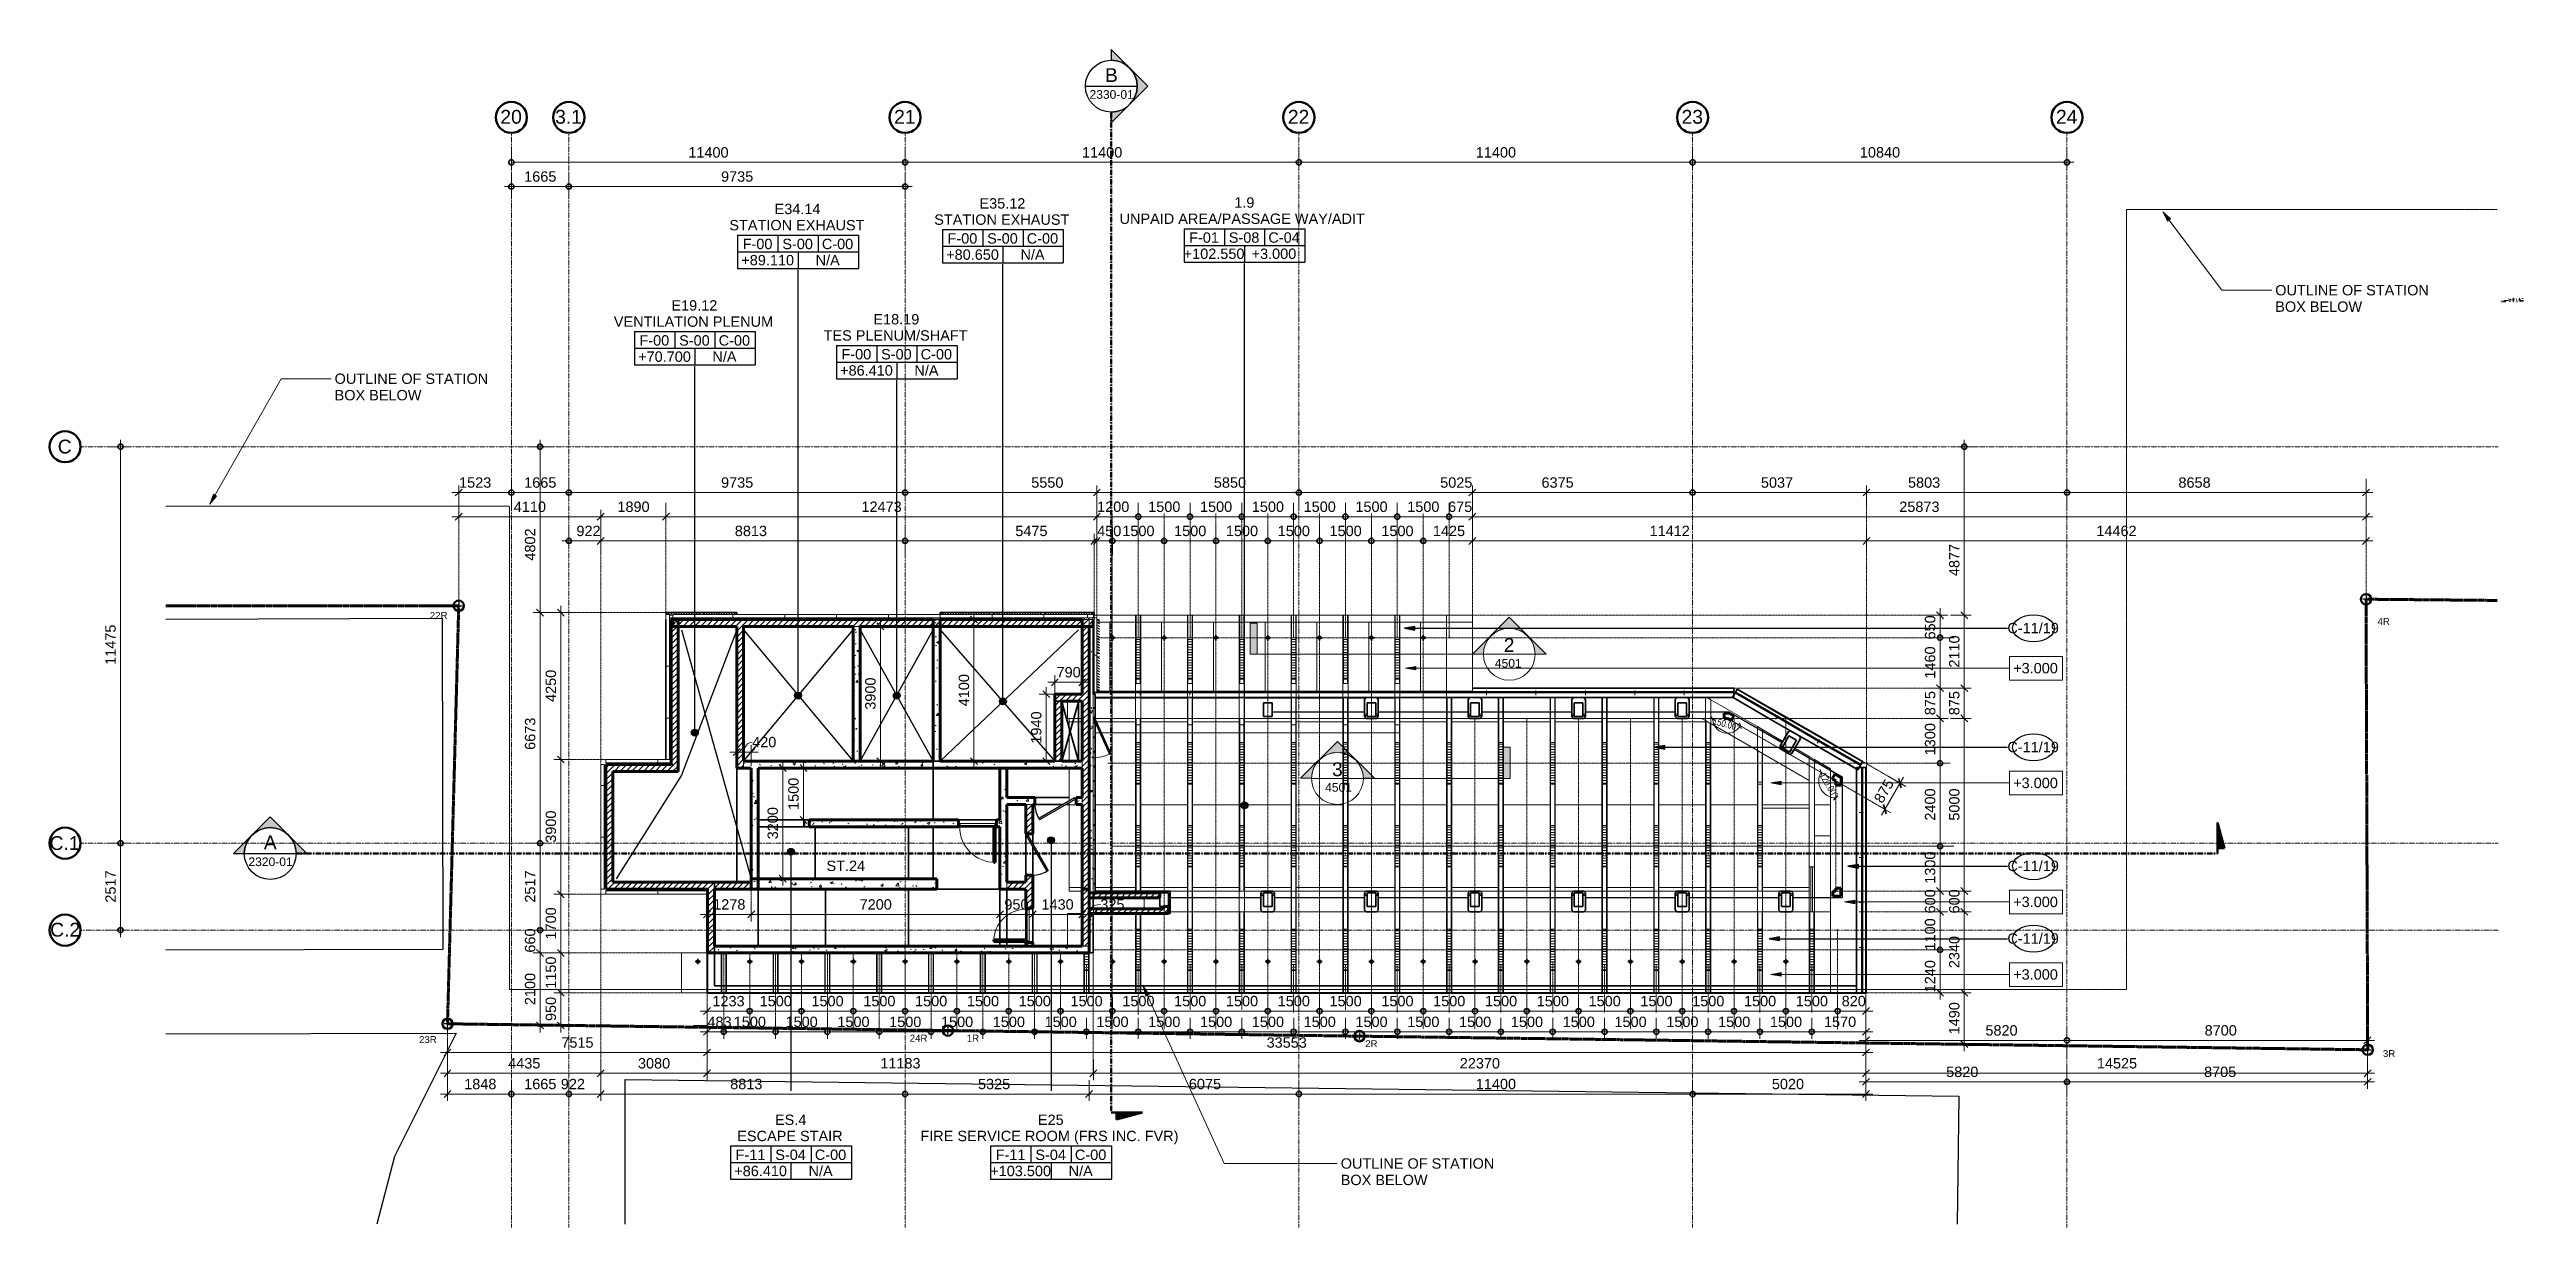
# Model space of a CAD drawing. Header units: millimetres. Extents: x -712454 to -640739, y -26917 to 7174.
import ezdxf

# ---------------------------------------------------------------- set-up
doc = ezdxf.new("R2010")
doc.units = ezdxf.units.MM
for name, pattern in [('DPA_Grid _ Level 100', [10, 5.5, -1.6, 1.3, -1.6]), ('DPA_Hidden 100', [7.2, 4.7, -2.5]), ('DPA_Hidden 50', [3, 2, -1]), ('DPA_ROW', [32.5, 15, -2.5, 5, -2.5, 5, -2.5]), ('Hidden - Short', [3.571875, 2.38125, -1.190625])]:
    doc.linetypes.add(name, pattern=pattern)
for name, color, linetype, lineweight in [('_ _ A-DETL-OPENING', 1, 'Continuous', 25), ('A-ANNO-DIMS', 1, 'Continuous', 9), ('A-ANNO-DIMS-100', 1, 'Continuous', 9), ('A-ANNO-NOTE', 3, 'Continuous', 25), ('A-COLS', 5, 'Continuous', 70), ('A-COLS-E', 1, 'Continuous', 35), ('A-COLS-HDLN', 2, 'Continuous', 9), ('A-DETL', 1, 'Continuous', 70), ('A-DETL-GENF', 2, 'Continuous', 25), ('A-DETL-THIN', 1, 'Continuous', 25), ('A-DOOR', 3, 'Continuous', 70), ('A-DOOR-E', 2, 'Continuous', 25), ('A-DOOR-FRAM', 3, 'Continuous', 9), ('A-DOOR-OPNG', 2, 'Continuous', 9), ('A-FLOR-E', 2, 'Continuous', 35), ('A-GENM', 1, 'Continuous', 9), ('A-GLAZ-CURT', 2, 'Continuous', 9), ('A-GLAZ-CWMG', 2, 'Continuous', 35), ('A-MASS', 2, 'Continuous', 35), ('A-ROOM-IDEN', 3, 'Continuous', 25), ('A-ROOM-LINE', 3, 'Continuous', 25), ('A-WALL', 5, 'Continuous', 35), ('A-WALL-FNSH', 2, 'Continuous', 35), ('A-WALL-PATT', 1, 'Continuous', 35), ('C-PROP-LINE', 10, 'DPA_ROW', 100), ('E-LITE-EQPM', 2, 'Continuous', 35), ('G-ANNO-SECL', 3, 'Continuous', 9), ('G-ANNO-TEXT', 3, 'Continuous', 9), ('S-GRID', 251, 'Continuous', 9), ('S-GRID-IDEN', 3, 'Continuous', 50), ('S-STRS-IDEN', 3, 'Continuous', 25), ('S-STRS-MBND', 2, 'Continuous', 35), ('WALL-E', 2, 'Continuous', 35)]:
    doc.layers.add(name, color=color, linetype=linetype, lineweight=lineweight)
doc.styles.add('Arial', font='arial.ttf', dxfattribs={"height": 400})
doc.styles.add('Arial_1', font='arial.ttf', dxfattribs={"height": 250})
doc.styles.add('Arial_2', font='arial.ttf', dxfattribs={"height": 300})
doc.styles.add('Arial_3', font='arial.ttf', dxfattribs={"height": 200})
doc.styles.add('Arial_4', font='arial.ttf', dxfattribs={"width": 0.8, "height": 200})
doc.styles.add('Arial_5', font='arial.ttf', dxfattribs={"height": 2.5})
doc.styles.add('Arial_6', font='arial.ttf', dxfattribs={"height": 3})
doc.styles.add('Arial_7', font='arial.ttf', dxfattribs={"height": 2})
doc.styles.add('Arial_8', font='arial.ttf', dxfattribs={"height": 1.5})
doc.styles.add('Arial_B', font='arialbd.ttf', dxfattribs={"height": 4})
doc.styles.add('Arial_B_1', font='arialbd.ttf', dxfattribs={"height": 3})
doc.dimstyles.new('DPA-DIM-3_0_C-C', dxfattribs={"dimscale": 304.8, "dimtxt": 306.07782, "dimasz": 0.492126, "dimexe": 0.656168, "dimexo": 0.0625, "dimgap": 0.164042, "dimtad": 1, "dimdec": 0, "dimzin": 0, "dimdsep": 46, "dimtxsty": 'Arial_2', "dimblk1": 'DOTBLANK', "dimblk2": 'DOTBLANK', "dimsah": 1, "dimcen": 0.09, "dimdle": 0.656168, "dimadec": 8, "dimazin": 0, "dimtfac": 1, "dimtdec": 4, "dimtix": 1, "dimtmove": 0, "dimatfit": 3, "dimfxl": 1.312336, "dimfxlon": 1, "dimtvp": 1, "dimtolj": 1, "dimtzin": 0, "dimarcsym": 2})
doc.dimstyles.new('DPA-DIM-3_0_C-T', dxfattribs={"dimscale": 304.8, "dimtxt": 306.07782, "dimasz": 0.492126, "dimexe": 0.656168, "dimexo": 0.0625, "dimgap": 0.164042, "dimtad": 0, "dimjust": 2, "dimdec": 0, "dimzin": 0, "dimdsep": 46, "dimtxsty": 'Arial_2', "dimblk1": 'DOTBLANK', "dimblk2": 'OBLIQUE', "dimsah": 1, "dimcen": 0.09, "dimdle": 0.656168, "dimadec": 8, "dimazin": 0, "dimtfac": 1, "dimtdec": 4, "dimtix": 1, "dimtmove": 2, "dimatfit": 3, "dimfxl": 1.312336, "dimfxlon": 1, "dimtvp": 1, "dimtolj": 1, "dimtzin": 0, "dimarcsym": 2})
doc.dimstyles.new('DPA-DIM-3_0_T-T', dxfattribs={"dimscale": 304.8, "dimtxt": 306.07782, "dimasz": 0.656168, "dimexe": 0.656168, "dimexo": 0.0625, "dimgap": 0.164042, "dimtad": 1, "dimdec": 0, "dimzin": 0, "dimdsep": 46, "dimtxsty": 'Arial_2', "dimblk1": 'OBLIQUE', "dimblk2": 'OBLIQUE', "dimsah": 1, "dimcen": 0.09, "dimdle": 0.656168, "dimadec": 8, "dimazin": 0, "dimtfac": 1, "dimtdec": 4, "dimtix": 1, "dimtmove": 0, "dimatfit": 3, "dimfxl": 1.312336, "dimfxlon": 1, "dimtvp": 1, "dimtolj": 1, "dimtzin": 0, "dimarcsym": 2})
doc.dimstyles.new('DPA-DIM-3_0_T-T_1', dxfattribs={"dimscale": 304.8, "dimtxt": 306.07782, "dimasz": 0.656168, "dimexe": 0.656168, "dimexo": 0.0625, "dimgap": 0.164042, "dimtad": 1, "dimdec": 0, "dimzin": 0, "dimdsep": 46, "dimtxsty": 'Arial_2', "dimblk1": 'OBLIQUE', "dimblk2": 'OBLIQUE', "dimsah": 1, "dimcen": 0.09, "dimdle": 0.656168, "dimadec": 8, "dimazin": 0, "dimtfac": 1, "dimtdec": 4, "dimtix": 1, "dimtmove": 1, "dimatfit": 3, "dimfxl": 1.312336, "dimfxlon": 1, "dimtvp": 1, "dimtolj": 1, "dimtzin": 0, "dimarcsym": 2})
doc.dimstyles.new('DPA_2_0mm', dxfattribs={"dimscale": 304.8, "dimtxt": 204.05188, "dimasz": 0.410105, "dimexe": 0.328084, "dimexo": 0.492126, "dimgap": 0.328084, "dimtad": 1, "dimdec": 0, "dimzin": 0, "dimdsep": 46, "dimtxsty": 'Arial_4', "dimblk1": 'OBLIQUE', "dimblk2": 'OBLIQUE', "dimsah": 1, "dimcen": 0.09, "dimazin": 0, "dimtfac": 1, "dimtdec": 4, "dimtix": 1, "dimtmove": 0, "dimatfit": 3, "dimfxl": 1, "dimtvp": 1, "dimtolj": 1, "dimtzin": 0, "dimarcsym": 2})
doc.dimstyles.new('DPA_2_0mm_1', dxfattribs={"dimscale": 304.8, "dimtxt": 204.05188, "dimasz": 0.410105, "dimexe": 0.328084, "dimexo": 0.492126, "dimgap": 0.328084, "dimtad": 1, "dimdec": 0, "dimzin": 0, "dimdsep": 46, "dimtxsty": 'Arial_4', "dimblk1": 'OBLIQUE', "dimblk2": 'OBLIQUE', "dimsah": 1, "dimcen": 0.09, "dimazin": 0, "dimtfac": 1, "dimtdec": 4, "dimtix": 1, "dimtmove": 0, "dimatfit": 3, "dimfxl": 1, "dimtvp": 1, "dimtolj": 1, "dimtzin": 0, "dimarcsym": 2})
pattern_1 = [(50, (0, 0), (728.7365, -63.7558), [76.2, -838.2]), (355, (0, 0), (-140.9716, 764.2276), [60.96, -670.56]), (100.451, (60.7, -5.3), (587.77, 700.46675), [64.76, -712.36]), (46.184, (0, 203.2), (1084.3162, -168.171), [114.3, -1257.3]), (96.636, (90.4, 189.2), (949.6099, 989.7098), [97.14, -1068.54]), (351.184, (0, 203.2), (949.6206, 989.7012), [91.44, -1005.84]), (21, (101.6, 152.4), (606.45787, -409.06057), [76.2, -838.2]), (326, (101.6, 152.4), (247.20834, 736.7529), [60.96, -670.56]), (71.451, (152.14, 118.3), (853.66825, 327.6855), [64.76, -712.36]), (37.5, (0, 0), (12.35469, 338.22012), [33.528, -628.904, 33.528, -647.192, -673.1]), (37.5, (0, 0), (12.35469, 338.22012), [-1343.152, 33.528, -639.572]), (7.5, (0, 0), (267.27887, 400.72213), [33.528, -354.584, 33.528, -613.664, -256.54]), (7.5, (0, 0), (267.27887, 400.72213), [-1035.304, 33.528, -223.012]), (327.5, (-226.57, 0), (542.36333, -22.91534), [33.528, -220.472, 33.528, -758.952, -1051.56]), (327.5, (-226.57, 0), (542.36333, -22.91534), [-1046.48, 33.528, -1018.032]), (317.5, (-328.17, 0), (592.51696, 101.7071), [33.528, -296.672, 33.528, -492.76, -746.76]), (317.5, (-328.17, 0), (592.51696, 101.7071), [-856.488, 33.528, -713.232])]
pattern_2 = [(45, (0, 0), (-84.852814, 84.852814), [])]
pattern_3 = [(45, (0, 0), (-212.13203, 212.13203), []), (135, (0, 0), (-212.13203, -212.13203), [])]
pattern_4 = [(135, (-641307.907, 1.539), (-2.539928, 2e-16), [1.034, -2.558]), (135, (-641309.177, 0.2694), (-2.539928, 2e-16), [1.034, -2.558]), (135, (-641309.8124, 2.174), (-2.539928, 2e-16), [0.51703, -3.075]), (135, (-641308.542, 0.9044), (-2.539928, 2e-16), [1.034, -2.558]), (135, (-641307.638, 0), (-2.539928, 2e-16), [0.51703, -3.075])]

msp = doc.modelspace()

# ---------------------------------------------------------------- texts
at = {"layer": 'A-ANNO-NOTE', "lineweight": 9, "attachment_point": 1}
for s, insert, char_height, width, style in [('2', (-670350.4, -9861.7), 400, 376.793, 'Arial'), ('C-11/19', (-655767.9, -9420.6), 300, 1835.864, 'Arial_2'), ('4501', (-670606.7, -10462), 250, 929.957, 'Arial_1'), ('C-11/19', (-655767.9, -12862.8), 300, 1835.864, 'Arial_2'), ('3', (-675321.5, -13456.3), 400, 376.793, 'Arial'), ('4501', (-675521.1, -14056.7), 250, 929.957, 'Arial_1'), ('C-11/19', (-655767.9, -16305), 300, 1835.864, 'Arial_2'), ('C-11/19', (-655767.9, -18405), 300, 1835.864, 'Arial_2')]:
    msp.add_mtext(s, dxfattribs=dict(at, insert=insert, char_height=char_height, width=width, style=style))
at = {"layer": 'A-ROOM-IDEN', "lineweight": 9, "char_height": 300, "attachment_point": 1, "style": 'Arial_2'}
for s, insert, width in [('E35.12', (-685528.6, 2871), 1643.459), ('1.9', (-678152.2, 2896), 721.519), ('STATION EXHAUST', (-692769.9, 2241.6), 4810.125), ('E34.14', (-691460, 2710.5), 1643.459), ('STATION EXHAUST', (-686838.5, 2402.1), 4810.125), ('UNPAID AREA/PASSAGE WAY/ADIT', (-681473.6, 2427.1), 8762.444), ('F-00', (-692385, 1697.3), 1058.227), ('S-00', (-691236.8, 1697.3), 1090.295), ('C-00', (-690091.8, 1697.3), 1114.346), ('F-00', (-686453.6, 1857.8), 1058.227), ('S-00', (-685305.4, 1857.8), 1090.295), ('C-00', (-684160.4, 1857.8), 1114.346), ('F-01', (-679457.8, 1882.8), 1058.227), ('S-08', (-678309.6, 1882.8), 1090.295), ('C-04', (-677164.6, 1882.8), 1114.346), ('+89.110', (-692424.1, 1228.6), 1883.966), ('N/A', (-690273.3, 1228.6), 857.806), ('+80.650', (-686492.7, 1389.1), 1883.966), ('N/A', (-684341.9, 1389.1), 857.806), ('+102.550', (-679615.9, 1414.1), 2172.573), ('+3.000', (-677650.1, 1414.1), 1595.358), ('VENTILATION PLENUM', (-696115.2, -550.2), 5675.947), ('E19.12', (-694447.7, -81.3), 1643.459), ('E18.19', (-688600, -481.3), 1643.459), ('F-00', (-695372.8, -1094.4), 1058.227), ('S-00', (-694224.6, -1094.4), 1090.295), ('C-00', (-693079.6, -1094.4), 1114.346), ('TES PLENUM/SHAFT', (-690042.4, -950.2), 5130.8), ('+70.700', (-695411.9, -1563.2), 1883.966), ('N/A', (-693261.1, -1563.2), 857.806), ('+86.410', (-689564.1, -1963.2), 1883.966), ('F-00', (-689525, -1494.4), 1058.227), ('S-00', (-688376.8, -1494.4), 1090.295), ('N/A', (-687413.3, -1963.2), 857.806), ('C-00', (-687231.8, -1494.4), 1114.346), ('ES.4', (-691449.5, -23650.8), 1122.362), ('E25', (-683836.6, -23650.8), 921.941), ('ESCAPE STAIR', (-692541.4, -24119.7), 3759.914), ('FIRE SERVICE ROOM (FRS INC. FVR)', (-687240, -24119.7), 9163.288), ('F-11', (-692589.5, -24664), 1058.227), ('S-04', (-691441.3, -24664), 1090.295), ('C-00', (-690296.3, -24664), 1114.346), ('F-11', (-685059.1, -24664), 1058.227), ('S-04', (-683910.9, -24664), 1090.295), ('C-00', (-682765.9, -24664), 1114.346), ('+86.410', (-692628.6, -25132.7), 1883.966), ('N/A', (-690477.8, -25132.7), 857.806), ('+103.500', (-685217.2, -25132.7), 2172.573), ('N/A', (-682947.4, -25132.7), 857.806)]:
    msp.add_mtext(s, dxfattribs=dict(at, insert=insert, width=width))
at = {"layer": 'G-ANNO-SECL', "lineweight": 25, "attachment_point": 1}
for s, insert, char_height, width, style in [('B', (-681896.6, 6635), 400, 456.962, 'Arial'), ('2330-01', (-682343.1, 5999.3), 250, 1539.24, 'Arial_1'), ('A', (-706248.8, -15573.1), 400, 456.962, 'Arial'), ('2320-01', (-706695.3, -16208.8), 250, 1539.24, 'Arial_1')]:
    msp.add_mtext(s, dxfattribs=dict(at, insert=insert, char_height=char_height, width=width, style=style))
at = {"layer": 'G-ANNO-TEXT', "color": 7, "attachment_point": 1}
for s, insert, char_height, width, style in [('OUTLINE OF STATION ', (-648012.1, 359.1), 300, 5627.846, 'Arial_2'), ('BOX BELOW', (-648012.1, -117.2), 300, 3110.548, 'Arial_2'), ('+00.000', (-641447, -116.1), 3, 18.84, 'Arial_6'), ('F-00', (-641446.6, -112.1), 3, 10.582, 'Arial_6'), ('S-00', (-641432.9, -112.1), 3, 10.903, 'Arial_6'), ('+0.000', (-641424.3, -116.1), 3, 15.954, 'Arial_6'), ('C-00', (-641419.3, -112.1), 3, 11.143, 'Arial_6'), ('\\LCEILINGS', (-641255.1, -32.8), 3, 24.051, 'Arial_6'), ('^I^I^I', (-641255.1, -62.4), 3, 18.038, 'Arial_6'), ('^I^I^I', (-641255.1, -67.2), 3, 18.038, 'Arial_6'), ('^I^I^I', (-641255.1, -71.9), 3, 18.038, 'Arial_6'), ('^I^I^I', (-641255.1, -76.7), 3, 18.038, 'Arial_6'), ('^I^I^I', (-641255.1, -96.3), 3, 18.038, 'Arial_6'), ('^I^I^I', (-641255.1, -106.1), 3, 18.038, 'Arial_6'), ('^I^I^I', (-641255.1, -110.8), 3, 18.038, 'Arial_6'), ('C-00', (-641255.1, -37.7), 3, 11.143, 'Arial_B_1'), ('C-01', (-641255.1, -42.7), 3, 11.143, 'Arial_B_1'), ('C-02', (-641255.1, -47.7), 3, 11.143, 'Arial_B_1'), ('C-03', (-641255.1, -52.6), 3, 11.143, 'Arial_B_1'), ('C-04 ', (-641255.1, -57.6), 3, 12.586, 'Arial_B_1'), ('C-06 ', (-641255.1, -81.6), 3, 12.586, 'Arial_B_1'), ('C-07 ', (-641255.1, -86.5), 3, 12.586, 'Arial_B_1'), ('C-09', (-641255.1, -91.5), 3, 11.143, 'Arial_B_1'), ('C-10', (-641255.1, -101.2), 3, 11.143, 'Arial_B_1'), ('C-11', (-641255.1, -115.7), 3, 11.143, 'Arial_B_1'), ('^I^I', (-641245.9, -37.7), 3, 6.895, 'Arial_6'), ('^I^I', (-641245.9, -42.7), 3, 6.895, 'Arial_6'), ('^I^I', (-641245.9, -47.7), 3, 6.895, 'Arial_6'), ('^I^I', (-641245.9, -52.6), 3, 6.895, 'Arial_6'), ('^I^I', (-641245.9, -91.5), 3, 6.895, 'Arial_B_1'), ('\\fArial|b1|i0|c0|p34|;^I', (-641244.7, -57.6), 3, 5.451, 'Arial_B_1'), ('^I', (-641244.7, -81.6), 3, 5.451, 'Arial_6'), ('^I', (-641244.7, -101.2), 3, 5.451, 'Arial_6'), ('^I', (-641244.7, -115.7), 3, 5.451, 'Arial_6'), ('^I', (-641243.5, -86.5), 3, 4.008, 'Arial_6'), ('ALUMN GRID RUNNER', (-641240.2, -96.3), 3, 55.557, 'Arial_6'), ('\\LFEATURE CEILING', (-641240.2, -101.2), 3, 46.097, 'Arial_6'), ('300MM (W) PARTIAL PERFORATED ALUMN CEILING ', (-641240.2, -62.4), 3, 129.633, 'Arial_6'), ('300MM (W) SOLID ALUMN CEILING PANEL C/W ', (-641240.2, -91.5), 3, 116.966, 'Arial_6'), ('600X600 ', (-641240.2, -47.7), 3, 22.046, 'Arial_6'), ('600X600 ', (-641240.2, -52.6), 3, 22.046, 'Arial_6'), ('(', (-641240.2, -57.6), 3, 1.684, 'Arial_6'), ('25% FREE AREA] C/W 200MM (W) ALUMN CEILING ', (-641240.2, -71.9), 3, 125.544, 'Arial_6'), ('SOLID ', (-641240.2, -81.6), 3, 16.916, 'Arial_6'), ('CEILING PANEL WITH PRINTED PATTERN C/W ', (-641240.2, -106.1), 3, 116.646, 'Arial_6'), ('STEPPING CEILING ON 4-SIDE', (-641240.2, -110.8), 3, 75.359, 'Arial_6'), ('NO CEILING, EXPOSED CONCRETE', (-641240.2, -37.7), 3, 87.705, 'Arial_6'), ('NO CEILING, ACRYLIC INTERIOR PAINT', (-641240.2, -42.7), 3, 97.565, 'Arial_6'), ('PLANK WITH ACOUSTIC NON-WOVEN BACKING [MIN. ', (-641240.2, -67.2), 3, 133.882, 'Arial_6'), ('RUNNER ', (-641240.2, -76.7), 3, 23.329, 'Arial_6'), ('1200MM (W) SOLID ALUMN CEILING PANEL', (-641240.2, -86.5), 3, 106.705, 'Arial_6'), ('1500 MM (W) SOLID ALUMN CEILING PANEL', (-641240.2, -115.7), 3, 108.148, 'Arial_6'), ('ADIT)', (-641238.8, -57.6), 3, 13.468, 'Arial_6'), (' & C-05 (', (-641227.7, -57.6), 3, 20.603, 'Arial_6'), ('ALUMN CEILING PANEL ', (-641226.3, -81.6), 3, 59.806, 'Arial_6'), ('\\LSOLID', (-641222, -47.7), 3, 15.473, 'Arial_6'), ('\\LPERFORATED', (-641222, -52.6), 3, 35.194, 'Arial_6'), ('PSD)', (-641210.7, -57.6), 3, 12.266, 'Arial_6'), (' ALUMN CEILING PANEL ', (-641209.3, -47.7), 3, 61.249, 'Arial_6'), (' : 300MM (W) SOLID ALUMN ', (-641202.2, -101.2), 3, 69.186, 'Arial_6'), ('& C-08 (CONCOURSE/ PLATFORM)', (-641199.4, -57.6), 3, 85.139, 'Arial_6'), (' ALUMN CEILING PANEL ', (-641193, -52.6), 3, 61.249, 'Arial_6'), ('^I^I^I^I', (-641145.1, -101.2), 3, 23.008, 'Arial_6'), ('^I', (-641143.7, -91.5), 3, 3.287, 'Arial_6'), ('^I^I^I', (-641142.5, -52.6), 3, 13.789, 'Arial_6'), ('^I^I^I', (-641136.6, -71.9), 3, 12.747, 'Arial_6'), ('^I^I', (-641133.3, -62.4), 3, 8.658, 'Arial_6'), ('^I', (-641129.8, -67.2), 3, 4.409, 'Arial_6'), ('^I', (-641129.2, -57.6), 3, 3.688, 'Arial_6'), ('300MM (W) PARTIAL ', (-641107.6, -35.3), 3, 51.549, 'Arial_6'), ('PERFORATED ALUMN CEILING  ', (-641107.6, -40.1), 3, 78.245, 'Arial_6'), ('LEGENDS FOR E&M FIXTURES:', (-641042.4, -26.7), 4, 104.219, 'Arial_B'), ('RECESSED DOWNLIGHT', (-641023.5, -35.1), 3, 61.489, 'Arial_6'), ('1257(L) SG. / DB. RECESSED ', (-641023.5, -46.1), 3, 72.232, 'Arial_6'), ('FLUORESCENT W/ DISFUSSER', (-641023.5, -50.9), 3, 77.203, 'Arial_6'), ('1257(L) SG. / DB. RECESSED ', (-641023.5, -60.6), 3, 72.232, 'Arial_6'), ('FLUORESCENT W/ LOUVRE', (-641023.5, -65.4), 3, 68.945, 'Arial_6'), ('600x600 SUPPLY AIR DIFFUSER', (-640922.9, -39.7), 3, 78.646, 'Arial_6'), ('SMOKE / HEAT DETECTOR', (-640922.9, -47.2), 3, 66.54, 'Arial_6'), ('SPRINKLER HEAD', (-640922.9, -55.7), 3, 44.895, 'Arial_6'), ('1200x600 & 600x600 ', (-640922.9, -26.3), 3, 50.266, 'Arial_6'), ('RETURN AIR GRILLE', (-640922.9, -31.1), 3, 51.228, 'Arial_6'), ('1200x200MM SUPPLY / RETURN AIR DIFFUSER', (-640832.9, -26.3), 3, 115.764, 'Arial_6'), ('OUTLINE OF STATION ', (-704199.6, -2202.5), 300, 5627.846, 'Arial_2'), ('BOX BELOW', (-704199.6, -2678.7), 300, 3110.548, 'Arial_2'), ('22R', (-701444.7, -9104.3), 200, 633.333, 'Arial_3'), ('4R', (-645050.2, -9277.1), 200, 440.928, 'Arial_3'), ('+3.000', (-655600.1, -10580.3), 300, 1595.358, 'Arial_2'), ('+3.000', (-655600.1, -13902.4), 300, 1595.358, 'Arial_2'), ('+3.000', (-655600.1, -17344.7), 300, 1595.358, 'Arial_2'), ('+3.000', (-655600.1, -19444.7), 300, 1595.358, 'Arial_2'), ('23R', (-701754.7, -21379.8), 200, 633.333, 'Arial_3'), ('24R', (-687548.1, -21338.9), 200, 633.333, 'Arial_3'), ('1R', (-685896.7, -21338.9), 200, 440.928, 'Arial_3'), ('2R', (-674362.6, -21498.6), 200, 440.928, 'Arial_3'), ('3R', (-644895.2, -21785.4), 200, 440.928, 'Arial_3'), ('OUTLINE OF STATION ', (-675069.3, -24916.3), 300, 5627.846, 'Arial_2'), ('BOX BELOW', (-675069.3, -25392.5), 300, 3110.548, 'Arial_2')]:
    msp.add_mtext(s, dxfattribs=dict(at, insert=insert, char_height=char_height, width=width, style=style))
at = {"layer": 'S-GRID-IDEN', "lineweight": 9, "char_height": 400, "attachment_point": 1, "style": 'Arial'}
for s, insert, width in [('20', (-699401.2, 5427.7), 753.586), ('3.1', (-697815.2, 5427.7), 945.991), ('21', (-688001.2, 5427.7), 753.586), ('22', (-676601.2, 5427.7), 753.586), ('23', (-665201.2, 5427.7), 753.586), ('24', (-654361.2, 5427.7), 753.586), ('C', (-712216.3, -4117.1), 489.029), ('C.1', (-712451.3, -15592.1), 1058.227), ('C.2', (-712435.8, -18100.5), 1058.227)]:
    msp.add_mtext(s, dxfattribs=dict(at, insert=insert, width=width))
at = {"layer": 'S-STRS-IDEN', "lineweight": 9, "insert": (-689957.1, -16301.2), "char_height": 300, "width": 1386.919, "attachment_point": 1, "style": 'Arial_2'}
msp.add_mtext('ST.24', dxfattribs=at)

# ---------------------------------------------------------------- blocks, each defined once
blk = doc.blocks.new('DPA_DR-SG-SW - D5_1100x2150 mm-18914714-4213-01 ENLARGED ENTRANCE 3 GROUND LEVEL - REFLECTED CEILING PLAN')
at = {"layer": 'A-DOOR'}
for p, q in [((472, -106.35), (515, -106.35)), ((472, -1136.35), (472, -106.35)), ((515, -106.35), (515, -1136.35)), ((515, -1136.35), (472, -1136.35))]:
    blk.add_line(p, q, dxfattribs=at)
at = {"layer": 'A-DOOR-E', "lineweight": 9}
blk.add_arc((515, -106.35), 1030, 180, 270, dxfattribs=at)
at = {"layer": 'A-DOOR-FRAM'}
for p, q in [((-550, -6.35), (550, -6.35)), ((-550, -106.35), (-550, -6.35)), ((-500, -6.35), (-550, -6.35)), ((-550, -106.35), (-550, -6.35)), ((-550, -106.35), (-515, -106.35)), ((550, -106.35), (-550, -106.35)), ((-515, -106.35), (-515, -63.35)), ((-515, -63.35), (-500, -63.35)), ((-515, -63.35), (-515, -106.35)), ((515, -63.35), (-515, -63.35)), ((-515, -106.35), (515, -106.35)), ((-500, -6.35), (-500, -63.35)), ((-500, -6.35), (-500, -63.35)), ((500, -6.35), (-500, -6.35)), ((-500, -63.35), (500, -63.35)), ((500, -63.35), (500, -6.35)), ((500, -6.35), (550, -6.35)), ((500, -63.35), (500, -6.35)), ((515, -63.35), (500, -63.35)), ((515, -106.35), (515, -63.35)), ((515, -106.35), (515, -63.35)), ((550, -106.35), (515, -106.35)), ((550, -6.35), (550, -106.35)), ((550, -6.35), (550, -106.35))]:
    blk.add_line(p, q, dxfattribs=at)
blk = doc.blocks.new('DPA_CP_Entrance Louver Grill Vertical Z - Louver Grill Vertical Z-18398051-4213-01 ENLARGED ENTRANCE 3 GROUND LEVEL - REFLECTED CEILING PLAN')
at = {"layer": 'A-GLAZ-CURT'}
for p, q in [((-461, 200), (-463, 200)), ((-463, 200), (-463, 150)), ((-463, 150), (-463, 200)), ((-463, 200), (-461, 200)), ((-461, 150), (-461, 200)), ((-461, 200), (-461, 150)), ((-316, 125), (-416, 125)), ((-316, 125), (-416, 125)), ((-316, 125), (-416, 125)), ((-316, 125), (-416, 125)), ((-416, 50), (511, 50)), ((511, 50), (-416, 50)), ((-416, 50), (511, 50)), ((511, 50), (-416, 50)), ((463, 200), (461, 200)), ((461, 200), (461, 150)), ((461, 150), (461, 200)), ((461, 200), (463, 200)), ((461, 50), (461, 0)), ((511, 50), (461, 50)), ((461, 50), (511, 50)), ((461, 0), (461, 50)), ((461, 0), (511, 0)), ((511, 0), (461, 0)), ((463, 150), (463, 200)), ((463, 200), (463, 150)), ((511, 0), (511, 50)), ((511, 50), (511, 0))]:
    blk.add_line(p, q, dxfattribs=at)
blk = doc.blocks.new('System Panel - Entrance Glazed 12mm-11964368-4213-01 ENLARGED ENTRANCE 3 GROUND LEVEL - REFLECTED CEILING PLAN')
at = {"layer": 'A-GLAZ-CURT'}
for p, q in [((-550, 6), (750, 6)), ((750, 6), (750, -6)), ((750, -6), (-550, -6))]:
    blk.add_line(p, q, dxfattribs=at)
blk = doc.blocks.new('System Panel - Entrance Glazed 12mm-V1-4213-01 ENLARGED ENTRANCE 3 GROUND LEVEL - REFLECTED CEILING PLAN')
at = {"layer": 'A-GLAZ-CURT'}
for p, q in [((-750, -6), (-750, 6)), ((-750, 6), (550, 6)), ((550, -6), (-750, -6))]:
    blk.add_line(p, q, dxfattribs=at)
blk = doc.blocks.new('System Panel - Entrance Glazed 12mm-11964370-4213-01 ENLARGED ENTRANCE 3 GROUND LEVEL - REFLECTED CEILING PLAN')
at = {"layer": 'A-GLAZ-CURT'}
for p, q in [((-870, -6), (-870, 6)), ((-870, 6), (870, 6)), ((870, 6), (870, -6)), ((870, -6), (-870, -6))]:
    blk.add_line(p, q, dxfattribs=at)
blk = doc.blocks.new('System Panel - Entrance Glazed 12mm-11964374-4213-01 ENLARGED ENTRANCE 3 GROUND LEVEL - REFLECTED CEILING PLAN')
at = {"layer": 'A-GLAZ-CURT'}
for p, q in [((-1, -6), (-1, 6)), ((-1, 6), (1, 6)), ((1, 6), (1, -6)), ((1, -6), (-1, -6))]:
    blk.add_line(p, q, dxfattribs=at)
blk = doc.blocks.new('System Panel - Entrance Glazed 12mm-11964251-4213-01 ENLARGED ENTRANCE 3 GROUND LEVEL - REFLECTED CEILING PLAN')
at = {"layer": 'A-GLAZ-CURT'}
for p, q in [((-487, 6), (813, 6)), ((813, 6), (813, -6)), ((813, -6), (-487, -6))]:
    blk.add_line(p, q, dxfattribs=at)
blk = doc.blocks.new('System Panel - Entrance Glazed 12mm-11964252-4213-01 ENLARGED ENTRANCE 3 GROUND LEVEL - REFLECTED CEILING PLAN')
at = {"layer": 'A-GLAZ-CURT'}
for p, q in [((-687, -6), (-687, 6)), ((-687, 6), (613, 6)), ((613, -6), (-687, -6))]:
    blk.add_line(p, q, dxfattribs=at)
blk = doc.blocks.new('System Panel - Entrance Glazed 12mm-11964253-4213-01 ENLARGED ENTRANCE 3 GROUND LEVEL - REFLECTED CEILING PLAN')
at = {"layer": 'A-GLAZ-CURT'}
for p, q in [((-618, -6), (-618, 6)), ((-618, 6), (543, 6)), ((543, -6), (-618, -6))]:
    blk.add_line(p, q, dxfattribs=at)
blk = doc.blocks.new('DPA_CP_Entrance Louver Grill Vertical Z - Louver Grill Vertical Z-18397986-4213-01 ENLARGED ENTRANCE 3 GROUND LEVEL - REFLECTED CEILING PLAN')
at = {"layer": 'A-GLAZ-CURT'}
for p, q in [((716, 0), (716, -50)), ((716, -50), (716, -25)), ((716, -50), (716, -110)), ((716, -110), (716, -50)), ((716, -50), (716, -110)), ((716, -110), (716, -50))]:
    blk.add_line(p, q, dxfattribs=at)
blk = doc.blocks.new('DPA_CP_Entrance Louver Grill Vertical Z - Louver Grill Vertical Z-V2-4213-01 ENLARGED ENTRANCE 3 GROUND LEVEL - REFLECTED CEILING PLAN')
at = {"layer": 'A-GLAZ-CURT'}
for p, q in [((-716, -50), (-716, 0)), ((716, 0), (716, -50)), ((-716, -25), (-716, -50)), ((-716, -50), (-716, -110)), ((-716, -110), (-716, -50)), ((-716, -50), (-716, -110)), ((-716, -110), (-716, -50)), ((716, -50), (716, -25)), ((716, -50), (716, -110)), ((716, -110), (716, -50)), ((716, -50), (716, -110)), ((716, -110), (716, -50))]:
    blk.add_line(p, q, dxfattribs=at)
blk = doc.blocks.new('DPA_CP_Entrance Louver Grill Vertical Z - Louver Grill Vertical Z-V3-4213-01 ENLARGED ENTRANCE 3 GROUND LEVEL - REFLECTED CEILING PLAN')
at = {"layer": 'A-GLAZ-CURT'}
for p, q in [((-716, -50), (-716, 0)), ((716, 0), (716, -50)), ((-716, 0), (-716, -50)), ((-716, -50), (-716, -125)), ((-716, -125), (-716, -50)), ((-716, -50), (-716, -125)), ((-716, -125), (-716, -50)), ((-716, -125), (-716, -127)), ((-716, -127), (-716, -125)), ((-668, -195), (-668, -200)), ((-668, -200), (-668, -195)), ((-668, -200), (-666, -200)), ((-666, -200), (-668, -200)), ((-666, -200), (-666, -195)), ((-666, -195), (-666, -200)), ((666, -195), (666, -200)), ((666, -200), (666, -195)), ((666, -200), (668, -200)), ((668, -200), (666, -200)), ((668, -200), (668, -195)), ((668, -195), (668, -200)), ((716, -50), (716, -25)), ((716, -50), (716, -125)), ((716, -125), (716, -50)), ((716, -50), (716, -125)), ((716, -125), (716, -50)), ((716, -127), (716, -125)), ((716, -125), (716, -127))]:
    blk.add_line(p, q, dxfattribs=at)
blk = doc.blocks.new('DPA_CP_Entrance Louver Grill Vertical Z - Louver Grill Vertical Z-18398116-4213-01 ENLARGED ENTRANCE 3 GROUND LEVEL - REFLECTED CEILING PLAN')
at = {"layer": 'A-GLAZ-CURT'}
for p, q in [((-652, 127), (-652, 125)), ((-652, 125), (-652, 127)), ((-652, 50), (-652, 125)), ((-652, 125), (-652, 50)), ((-652, 50), (-652, 125)), ((-652, 125), (-652, 50)), ((-652, 50), (-652, 0)), ((-652, 0), (-652, 50)), ((-602, 200), (-604, 200)), ((-604, 200), (-604, 195)), ((-604, 195), (-604, 200)), ((-604, 200), (-602, 200)), ((-602, 195), (-602, 200)), ((-602, 200), (-602, 195)), ((604, 200), (602, 200)), ((602, 200), (602, 195)), ((602, 195), (602, 200)), ((602, 200), (604, 200)), ((604, 195), (604, 200)), ((604, 200), (604, 195)), ((652, 125), (652, 127)), ((652, 127), (652, 125)), ((652, 50), (652, 125)), ((652, 125), (652, 50)), ((652, 50), (652, 125)), ((652, 125), (652, 50)), ((652, 33), (652, 50)), ((652, 50), (652, 0))]:
    blk.add_line(p, q, dxfattribs=at)
blk = doc.blocks.new('DPA_CP_Entrance Louver Grill Vertical Z - Louver Grill Vertical Z-V4-4213-01 ENLARGED ENTRANCE 3 GROUND LEVEL - REFLECTED CEILING PLAN')
at = {"layer": 'A-GLAZ-CURT'}
for p, q in [((-652, 127), (-652, 125)), ((-652, 125), (-652, 127)), ((-652, 50), (-652, 125)), ((-652, 125), (-652, 50)), ((-652, 50), (-652, 125)), ((-652, 125), (-652, 50)), ((-652, 50), (-652, 33)), ((-652, 0), (-652, 50)), ((-602, 200), (-604, 200)), ((-604, 200), (-604, 195)), ((-604, 195), (-604, 200)), ((-604, 200), (-602, 200)), ((-602, 195), (-602, 200)), ((-602, 200), (-602, 195)), ((604, 200), (602, 200)), ((602, 200), (602, 195)), ((602, 195), (602, 200)), ((602, 200), (604, 200)), ((604, 195), (604, 200)), ((604, 200), (604, 195)), ((652, 125), (652, 127)), ((652, 127), (652, 125)), ((652, 50), (652, 125)), ((652, 125), (652, 50)), ((652, 50), (652, 125)), ((652, 125), (652, 50)), ((652, 33), (652, 50)), ((652, 50), (652, 0))]:
    blk.add_line(p, q, dxfattribs=at)
blk = doc.blocks.new('DPA_CP_Entrance Louver Grill Vertical Z - Louver Grill Vertical Z-V5-4213-01 ENLARGED ENTRANCE 3 GROUND LEVEL - REFLECTED CEILING PLAN')
at = {"layer": 'A-GLAZ-CURT'}
for p, q in [((-652, 127), (-652, 125)), ((-652, 125), (-652, 127)), ((-652, 50), (-652, 125)), ((-652, 125), (-652, 50)), ((-652, 50), (-652, 125)), ((-652, 125), (-652, 50)), ((-652, 50), (-652, 33)), ((-652, 0), (-652, 50)), ((-602, 200), (-604, 200)), ((-604, 200), (-604, 195)), ((-604, 195), (-604, 200)), ((-604, 200), (-602, 200)), ((-602, 195), (-602, 200)), ((-602, 200), (-602, 195)), ((604, 200), (602, 200)), ((602, 200), (602, 195)), ((602, 195), (602, 200)), ((602, 200), (604, 200)), ((604, 195), (604, 200)), ((604, 200), (604, 195)), ((652, 125), (652, 127)), ((652, 127), (652, 125)), ((652, 50), (652, 125)), ((652, 125), (652, 50)), ((652, 50), (652, 125)), ((652, 125), (652, 50)), ((652, 0), (652, 50)), ((652, 50), (652, 0))]:
    blk.add_line(p, q, dxfattribs=at)
blk = doc.blocks.new('DPA_CP_Entrance Louver Grill Vertical Z - Louver Grill Vertical Z-18398181-4213-01 ENLARGED ENTRANCE 3 GROUND LEVEL - REFLECTED CEILING PLAN')
at = {"layer": 'A-GLAZ-CURT'}
for p, q in [((-698, 0), (-698, -50)), ((-698, -50), (-698, 0)), ((698, -50), (698, 0)), ((698, 0), (698, -50)), ((-698, -50), (-698, -125)), ((-698, -125), (-698, -50)), ((-698, -50), (-698, -125)), ((-698, -125), (-698, -50)), ((-698, -125), (-698, -127)), ((-698, -127), (-698, -125)), ((-650, -195), (-650, -200)), ((-650, -200), (-650, -195)), ((-650, -200), (-648, -200)), ((-648, -200), (-650, -200)), ((-648, -200), (-648, -195)), ((-648, -195), (-648, -200)), ((648, -195), (648, -200)), ((648, -200), (648, -195)), ((648, -200), (650, -200)), ((650, -200), (648, -200)), ((650, -200), (650, -195)), ((650, -195), (650, -200)), ((698, -50), (698, -125)), ((698, -125), (698, -50)), ((698, -50), (698, -125)), ((698, -125), (698, -50)), ((698, -127), (698, -125)), ((698, -125), (698, -127))]:
    blk.add_line(p, q, dxfattribs=at)
blk = doc.blocks.new('DPA_CP_Entrance Louver Grill Vertical Z - Louver Grill Vertical Z-V6-4213-01 ENLARGED ENTRANCE 3 GROUND LEVEL - REFLECTED CEILING PLAN')
at = {"layer": 'A-GLAZ-CURT'}
for p, q in [((-698, 0), (-698, -50)), ((-698, -50), (-698, 0)), ((698, -50), (698, 0)), ((698, 0), (698, -50)), ((-698, -50), (-698, -125)), ((-698, -125), (-698, -50)), ((-698, -50), (-698, -125)), ((-698, -125), (-698, -50)), ((-698, -125), (-698, -127)), ((-698, -127), (-698, -125)), ((-650, -195), (-650, -200)), ((-650, -200), (-650, -195)), ((-650, -200), (-648, -200)), ((-648, -200), (-650, -200)), ((-648, -200), (-648, -195)), ((-648, -195), (-648, -200)), ((648, -195), (648, -200)), ((648, -200), (648, -195)), ((648, -200), (650, -200)), ((650, -200), (648, -200)), ((650, -200), (650, -195)), ((650, -195), (650, -200)), ((698, -50), (698, -125)), ((698, -125), (698, -50)), ((698, -50), (698, -125)), ((698, -125), (698, -50)), ((698, -127), (698, -125)), ((698, -125), (698, -127))]:
    blk.add_line(p, q, dxfattribs=at)
blk = doc.blocks.new('System Panel - Facade_Solid Panel 100mm-18333758-4213-01 ENLARGED ENTRANCE 3 GROUND LEVEL - REFLECTED CEILING PLAN')
at = {"layer": 'A-GLAZ-CURT'}
for p, q in [((-695, 150), (695, 150)), ((695, 150), (-695, 150)), ((-695, 50), (695, 50)), ((695, 50), (-695, 50))]:
    blk.add_line(p, q, dxfattribs=at)
blk = doc.blocks.new('System Panel - Facade_Solid Panel 100mm-18333759-4213-01 ENLARGED ENTRANCE 3 GROUND LEVEL - REFLECTED CEILING PLAN')
at = {"layer": 'A-GLAZ-CURT'}
for p, q in [((-750, 150), (750, 150)), ((750, 150), (-750, 150)), ((-750, 50), (750, 50)), ((750, 50), (-750, 50))]:
    blk.add_line(p, q, dxfattribs=at)
blk = doc.blocks.new('DPA_CP_Entrance Louver Grill Vertical Z - Louver Grill Vertical Z-V7-4213-01 ENLARGED ENTRANCE 3 GROUND LEVEL - REFLECTED CEILING PLAN')
at = {"layer": 'A-GLAZ-CURT'}
for p, q in [((-716, -50), (-716, 0)), ((-716, -25), (-716, -50)), ((-716, -50), (-716, -110)), ((-716, -110), (-716, -50)), ((-716, -50), (-716, -110)), ((-716, -110), (-716, -50))]:
    blk.add_line(p, q, dxfattribs=at)
blk = doc.blocks.new('DPA_CP_Entrance Louver Grill Vertical Z - Louver Grill Vertical Z-18398246-4213-01 ENLARGED ENTRANCE 3 GROUND LEVEL - REFLECTED CEILING PLAN')
at = {"layer": 'A-GLAZ-CURT'}
for p, q in [((-540, 125), (-540, 127)), ((-540, 127), (-492, 127)), ((-490, 125), (-540, 125)), ((-540, 125), (-540, 50)), ((540, 125), (-540, 125)), ((-540, 50), (-490, 50)), ((-540, 0), (-540, 50)), ((-540, 50), (540, 50)), ((-490, 0), (-540, 0)), ((-492, 127), (-492, 200)), ((-492, 200), (-490, 200)), ((-490, 200), (-490, 125)), ((-490, 50), (-490, 0)), ((490, 125), (490, 200)), ((490, 200), (492, 200)), ((540, 125), (490, 125)), ((490, 50), (540, 50)), ((490, 23), (490, 50)), ((492, 200), (492, 127)), ((492, 127), (540, 127)), ((540, 127), (540, 125)), ((540, 50), (540, 125)), ((540, 50), (540, 23))]:
    blk.add_line(p, q, dxfattribs=at)
blk = doc.blocks.new('DPA_CP_Entrance Louver Grill Vertical Z - Louver Grill Vertical Z-V8-4213-01 ENLARGED ENTRANCE 3 GROUND LEVEL - REFLECTED CEILING PLAN')
at = {"layer": 'A-GLAZ-CURT'}
for p, q in [((-540, 125), (-540, 127)), ((-540, 127), (-492, 127)), ((-490, 125), (-540, 125)), ((-540, 125), (-540, 50)), ((540, 125), (-540, 125)), ((-540, 50), (-490, 50)), ((-540, 23), (-540, 50)), ((-540, 50), (540, 50)), ((-492, 127), (-492, 200)), ((-492, 200), (-490, 200)), ((-490, 200), (-490, 125)), ((-490, 50), (-490, 23)), ((490, 125), (490, 200)), ((490, 200), (492, 200)), ((540, 125), (490, 125)), ((490, 50), (540, 50)), ((490, 23), (490, 50)), ((492, 200), (492, 127)), ((492, 127), (540, 127)), ((540, 127), (540, 125)), ((540, 50), (540, 125)), ((540, 50), (540, 23))]:
    blk.add_line(p, q, dxfattribs=at)
blk = doc.blocks.new('System Panel - Facade_Solid Panel 100mm-18333690-4213-01 ENLARGED ENTRANCE 3 GROUND LEVEL - REFLECTED CEILING PLAN')
at = {"layer": 'A-GLAZ-CURT'}
for p, q in [((-750, -50), (750, -50)), ((750, -50), (-750, -50)), ((-750, -150), (-750, -50)), ((-750, -50), (-750, -150)), ((-750, -150), (750, -150)), ((750, -150), (-750, -150)), ((750, -50), (750, -150)), ((750, -50), (750, -150))]:
    blk.add_line(p, q, dxfattribs=at)
blk = doc.blocks.new('System Panel - Facade_Solid Panel 100mm-17624117-4213-01 ENLARGED ENTRANCE 3 GROUND LEVEL - REFLECTED CEILING PLAN')
at = {"layer": 'A-GLAZ-CURT'}
for p, q in [((-720, 50), (-720, 150)), ((-720, 150), (720, 150)), ((720, 50), (-720, 50)), ((720, 150), (720, 50))]:
    blk.add_line(p, q, dxfattribs=at)
blk = doc.blocks.new('System Panel - Facade_Solid Panel 100mm-18104327-4213-01 ENLARGED ENTRANCE 3 GROUND LEVEL - REFLECTED CEILING PLAN')
at = {"layer": 'A-GLAZ-CURT'}
for p, q in [((-870, 50), (-870, 150)), ((-870, 150), (870, 150)), ((870, 50), (-870, 50)), ((870, 150), (870, 50))]:
    blk.add_line(p, q, dxfattribs=at)
blk = doc.blocks.new('System Panel - Facade_Solid Panel 100mm-18424330-4213-01 ENLARGED ENTRANCE 3 GROUND LEVEL - REFLECTED CEILING PLAN')
at = {"layer": 'A-GLAZ-CURT'}
for p, q in [((-600, 50), (-600, 150)), ((-600, 150), (600, 150)), ((600, 50), (-600, 50)), ((600, 150), (600, 50))]:
    blk.add_line(p, q, dxfattribs=at)
blk = doc.blocks.new('System Panel - Facade_Solid Panel 100mm-6828144-4213-01 ENLARGED ENTRANCE 3 GROUND LEVEL - REFLECTED CEILING PLAN')
at = {"layer": 'A-GLAZ-CURT'}
for p, q in [((-750, 50), (-750, 150)), ((-750, 150), (750, 150)), ((750, 50), (-750, 50)), ((750, 150), (750, 50))]:
    blk.add_line(p, q, dxfattribs=at)
blk = doc.blocks.new('DPA_CP_Entrance Louver Grill Vertical Z - Louver Grill Vertical Z-V9-4213-01 ENLARGED ENTRANCE 3 GROUND LEVEL - REFLECTED CEILING PLAN')
at = {"layer": 'A-GLAZ-CURT'}
for p, q in [((-511, 50), (-511, 0)), ((-461, 50), (-511, 50)), ((-511, 50), (-461, 50)), ((-511, 0), (-511, 50)), ((-511, 50), (511, 50)), ((511, 50), (-511, 50)), ((-511, 50), (511, 50)), ((511, 50), (-511, 50)), ((-511, 0), (-461, 0)), ((-461, 0), (-511, 0)), ((-461, 200), (-463, 200)), ((-463, 200), (-463, 150)), ((-463, 150), (-463, 200)), ((-463, 200), (-461, 200)), ((-461, 150), (-461, 200)), ((-461, 200), (-461, 150)), ((-461, 0), (-461, 50)), ((-461, 50), (-461, 0)), ((463, 200), (461, 200)), ((461, 200), (461, 150)), ((461, 150), (461, 200)), ((461, 200), (463, 200)), ((461, 50), (461, 0)), ((511, 50), (461, 50)), ((461, 50), (511, 50)), ((461, 0), (461, 50)), ((461, 0), (511, 0)), ((511, 0), (461, 0)), ((463, 150), (463, 200)), ((463, 200), (463, 150)), ((511, 0), (511, 50)), ((511, 50), (511, 0))]:
    blk.add_line(p, q, dxfattribs=at)
blk = doc.blocks.new('System Panel - Facade_Solid Panel 100mm-18104328-4213-01 ENLARGED ENTRANCE 3 GROUND LEVEL - REFLECTED CEILING PLAN')
at = {"layer": 'A-GLAZ-CURT'}
for p, q in [((-630, 50), (-630, 150)), ((-630, 150), (630, 150)), ((630, 50), (-630, 50)), ((630, 150), (630, 50))]:
    blk.add_line(p, q, dxfattribs=at)
blk = doc.blocks.new('System Panel - Facade_Solid Panel 100mm-17609121-4213-01 ENLARGED ENTRANCE 3 GROUND LEVEL - REFLECTED CEILING PLAN')
at = {"layer": 'A-GLAZ-CURT'}
for p, q in [((-87, 50), (-87, 150)), ((-87, 150), (87, 150)), ((87, 50), (-87, 50)), ((87, 150), (87, 50))]:
    blk.add_line(p, q, dxfattribs=at)
blk = doc.blocks.new('System Panel - Entrance Glazed 12mm-11964371-4213-01 ENLARGED ENTRANCE 3 GROUND LEVEL - REFLECTED CEILING PLAN')
at = {"layer": 'A-GLAZ-CURT'}
for p, q in [((-945, -6), (-945, 6)), ((-945, 6), (663, 6)), ((663, -6), (-945, -6))]:
    blk.add_line(p, q, dxfattribs=at)
blk = doc.blocks.new('System Panel - Entrance Glazed 12mm-V10-4213-01 ENLARGED ENTRANCE 3 GROUND LEVEL - REFLECTED CEILING PLAN')
at = {"layer": 'A-GLAZ-CURT'}
for p, q in [((-687, -6), (-687, 6)), ((-687, 6), (687, 6)), ((687, 6), (687, -6)), ((687, -6), (-687, -6))]:
    blk.add_line(p, q, dxfattribs=at)
blk = doc.blocks.new('System Panel - Entrance Glazed 12mm-V11-4213-01 ENLARGED ENTRANCE 3 GROUND LEVEL - REFLECTED CEILING PLAN')
at = {"layer": 'A-GLAZ-CURT'}
for p, q in [((-827, 6), (945, 6)), ((945, 6), (945, -6)), ((945, -6), (-827, -6))]:
    blk.add_line(p, q, dxfattribs=at)
blk = doc.blocks.new('DPA_CP_Entrance Canopy Lower - Depth 4200-17972797-4213-01 ENLARGED ENTRANCE 3 GROUND LEVEL - REFLECTED CEILING PLAN')
at = {"layer": 'A-GLAZ-CURT'}
for p, q in [((-672757, -9198), (-671257, -9198)), ((-672757, -9198), (-671257, -9198)), ((-671257, -9448), (-671257, -9198)), ((-671257, -9198), (-671257, -9478)), ((-672757, -9398), (-672757, -11398)), ((-672757, -9398), (-671257, -9398)), ((-672007, -9398), (-671257, -9398)), ((-671257, -11398), (-671257, -9398)), ((-671257, -9398), (-671257, -9448)), ((-671257, -9478), (-671257, -9448)), ((-671257, -9448), (-671257, -9538)), ((-671257, -9533), (-671257, -9453)), ((-671257, -9453), (-671257, -9483)), ((-671257, -9483), (-671257, -9453)), ((-671257, -9453), (-671257, -11398)), ((-671257, -9778), (-671257, -9533)), ((-671257, -9538), (-671257, -9773)), ((-671257, -9748), (-671257, -11313)), ((-671257, -9749), (-671257, -9748)), ((-671257, -11313), (-671257, -9749)), ((-671257, -9773), (-671257, -9798)), ((-671257, -9798), (-671257, -9778)), ((-671257, -11398), (-671257, -9798)), ((-671257, -9798), (-671257, -11313)), ((-672757, -11398), (-671257, -11398)), ((-672007, -11398), (-671257, -11398)), ((-671307, -11398), (-671257, -11398))]:
    blk.add_line(p, q, dxfattribs=at)
blk = doc.blocks.new('DPA_CP_Entrance Canopy Lower - Depth 4200-V12-4213-01 ENLARGED ENTRANCE 3 GROUND LEVEL - REFLECTED CEILING PLAN')
at = {"layer": 'A-GLAZ-CURT'}
for p, q in [((-674257, -9198), (-672757, -9198)), ((-674257, -9198), (-672757, -9198)), ((-674257, -9398), (-674257, -11398)), ((-674257, -9398), (-672757, -9398)), ((-673507, -9398), (-673492, -9398)), ((-673372, -9398), (-673357, -9398)), ((-672757, -11398), (-672757, -9398)), ((-674257, -11398), (-672757, -11398)), ((-673507, -11398), (-673357, -11398))]:
    blk.add_line(p, q, dxfattribs=at)
blk = doc.blocks.new('DPA_CP_Entrance Canopy Lower - Depth 4200-V13-4213-01 ENLARGED ENTRANCE 3 GROUND LEVEL - REFLECTED CEILING PLAN')
at = {"layer": 'A-GLAZ-CURT'}
for p, q in [((-677257, -9198), (-675757, -9198)), ((-677257, -9198), (-675757, -9198)), ((-677257, -9398), (-677257, -11398)), ((-677257, -9398), (-675757, -9398)), ((-676507, -9398), (-676492, -9398)), ((-676372, -9398), (-676357, -9398)), ((-675757, -11398), (-675757, -9398)), ((-677257, -11398), (-675757, -11398)), ((-676507, -11398), (-676357, -11398))]:
    blk.add_line(p, q, dxfattribs=at)
blk = doc.blocks.new('DPA_CP_Entrance Canopy Lower - Depth 4200-V14-4213-01 ENLARGED ENTRANCE 3 GROUND LEVEL - REFLECTED CEILING PLAN')
at = {"layer": 'A-GLAZ-CURT'}
for p, q in [((-678757, -9198), (-677257, -9198)), ((-678757, -9198), (-677257, -9198)), ((-678757, -9398), (-678757, -11398)), ((-678757, -9398), (-677257, -9398)), ((-678007, -9398), (-677992, -9398)), ((-677872, -9398), (-677857, -9398)), ((-677257, -11398), (-677257, -9398)), ((-678757, -11398), (-677257, -11398)), ((-678007, -11398), (-677857, -11398))]:
    blk.add_line(p, q, dxfattribs=at)
blk = doc.blocks.new('DPA_CP_Entrance Canopy Lower - Depth 4200-18126985-4213-01 ENLARGED ENTRANCE 3 GROUND LEVEL - REFLECTED CEILING PLAN')
at = {"layer": 'A-GLAZ-CURT'}
for p, q in [((-682131, -9198), (-681757, -9198)), ((-682131, -9198), (-681757, -9198)), ((-682131, -9398), (-682131, -11398)), ((-682131, -9398), (-681757, -9398)), ((-681757, -11398), (-681757, -9398)), ((-682131, -11398), (-681757, -11398))]:
    blk.add_line(p, q, dxfattribs=at)
blk = doc.blocks.new('GM_Louver Grill Vertical Z - Z Profile-12308811-4213-01 ENLARGED ENTRANCE 3 GROUND LEVEL - REFLECTED CEILING PLAN')
at = {"layer": 'A-GENM'}
for p, q in [((50, 75), (40, 75)), ((40, 75), (40, 73)), ((40, 73), (40, 75)), ((40, 75), (50, 75)), ((40, 73), (46, 73)), ((46, 73), (40, 73)), ((46, 73), (44, 70)), ((44, 70), (46, 73)), ((47, 70), (50, 75)), ((50, 75), (47, 70))]:
    blk.add_line(p, q, dxfattribs=at)
blk = doc.blocks.new('GM_Louver Grill Vertical Z - Z Profile-V15-4213-01 ENLARGED ENTRANCE 3 GROUND LEVEL - REFLECTED CEILING PLAN')
at = {"layer": 'A-GENM'}
for p, q in [((50, 75), (40, 75)), ((40, 75), (40, 73)), ((40, 73), (40, 75)), ((40, 75), (50, 75)), ((40, 73), (46, 73)), ((46, 73), (40, 73)), ((46, 73), (44, 70)), ((44, 70), (46, 73)), ((47, 71), (50, 75)), ((50, 75), (47, 71))]:
    blk.add_line(p, q, dxfattribs=at)
blk = doc.blocks.new('GM_Louver Grill Vertical Z - Z Profile-12310198-4213-01 ENLARGED ENTRANCE 3 GROUND LEVEL - REFLECTED CEILING PLAN')
at = {"layer": 'A-GENM'}
for p, q in [((46, 73), (16, 25)), ((16, 25), (46, 73)), ((18, 25), (50, 75)), ((50, 75), (18, 25)), ((50, 75), (40, 75)), ((40, 75), (40, 73)), ((40, 73), (40, 75)), ((40, 75), (50, 75)), ((40, 73), (46, 73)), ((46, 73), (40, 73))]:
    blk.add_line(p, q, dxfattribs=at)
blk = doc.blocks.new('GM_Louver Grill Vertical Z - Z Profile-V16-4213-01 ENLARGED ENTRANCE 3 GROUND LEVEL - REFLECTED CEILING PLAN')
at = {"layer": 'A-GENM'}
for p, q in [((46, 73), (16, 25)), ((16, 25), (46, 73)), ((18, 25), (50, 75)), ((50, 75), (18, 25)), ((50, 75), (40, 75)), ((40, 75), (40, 73)), ((40, 73), (40, 75)), ((40, 75), (50, 75)), ((40, 73), (46, 73)), ((46, 73), (40, 73))]:
    blk.add_line(p, q, dxfattribs=at)
blk = doc.blocks.new('GM_Louver Grill Vertical Z - Z Profile-V17-4213-01 ENLARGED ENTRANCE 3 GROUND LEVEL - REFLECTED CEILING PLAN')
at = {"layer": 'A-GENM'}
for p, q in [((46, 73), (0, 0)), ((0, 0), (46, 73)), ((0, 0), (30, 0)), ((30, 0), (0, 0)), ((4, 2), (50, 75)), ((50, 75), (4, 2)), ((30, 2), (4, 2)), ((4, 2), (30, 2)), ((30, 0), (30, 2)), ((30, 2), (30, 0)), ((50, 75), (40, 75)), ((40, 75), (40, 73)), ((40, 73), (40, 75)), ((40, 75), (50, 75)), ((40, 73), (46, 73)), ((46, 73), (40, 73))]:
    blk.add_line(p, q, dxfattribs=at)
blk = doc.blocks.new('GM_Louver Grill Vertical Z - Z Profile-V18-4213-01 ENLARGED ENTRANCE 3 GROUND LEVEL - REFLECTED CEILING PLAN')
at = {"layer": 'A-GENM'}
for p, q in [((46, 73), (16, 25)), ((16, 25), (46, 73)), ((18, 25), (50, 75)), ((50, 75), (18, 25)), ((50, 75), (40, 75)), ((40, 75), (40, 73)), ((40, 73), (40, 75)), ((40, 75), (50, 75)), ((40, 73), (46, 73)), ((46, 73), (40, 73))]:
    blk.add_line(p, q, dxfattribs=at)
blk = doc.blocks.new('GM_Louver Grill Vertical Z - Z Profile-V19-4213-01 ENLARGED ENTRANCE 3 GROUND LEVEL - REFLECTED CEILING PLAN')
at = {"layer": 'A-GENM'}
for p, q in [((50, 75), (40, 75)), ((40, 75), (40, 73)), ((40, 73), (40, 75)), ((40, 75), (50, 75)), ((40, 73), (46, 73)), ((46, 73), (40, 73)), ((46, 73), (44, 70)), ((44, 70), (46, 73)), ((47, 70), (50, 75)), ((50, 75), (47, 70))]:
    blk.add_line(p, q, dxfattribs=at)
blk = doc.blocks.new('GM_Louver Grill Vertical Z - Z Profile-12047552-4213-01 ENLARGED ENTRANCE 3 GROUND LEVEL - REFLECTED CEILING PLAN')
at = {"layer": 'A-GENM'}
for p, q in [((46, -73), (40, -73)), ((40, -73), (40, -75)), ((40, -75), (40, -73)), ((40, -73), (46, -73)), ((40, -75), (50, -75)), ((50, -75), (40, -75)), ((44, -70), (46, -73)), ((46, -73), (44, -70)), ((50, -75), (47, -70)), ((47, -70), (50, -75))]:
    blk.add_line(p, q, dxfattribs=at)
blk = doc.blocks.new('GM_Louver Grill Vertical Z - Z Profile-V20-4213-01 ENLARGED ENTRANCE 3 GROUND LEVEL - REFLECTED CEILING PLAN')
at = {"layer": 'A-GENM'}
for p, q in [((46, -73), (40, -73)), ((40, -73), (40, -75)), ((40, -75), (40, -73)), ((40, -73), (46, -73)), ((40, -75), (50, -75)), ((50, -75), (40, -75)), ((44, -70), (46, -73)), ((46, -73), (44, -70)), ((50, -75), (47, -70)), ((47, -70), (50, -75))]:
    blk.add_line(p, q, dxfattribs=at)
blk = doc.blocks.new('GM_Louver Grill Vertical Z - Z Profile-V21-4213-01 ENLARGED ENTRANCE 3 GROUND LEVEL - REFLECTED CEILING PLAN')
at = {"layer": 'A-GENM'}
for p, q in [((46, 73), (16, 25)), ((16, 25), (46, 73)), ((50, 75), (18, 25)), ((18, 25), (49, 74)), ((49, 75), (40, 75)), ((40, 75), (40, 73)), ((40, 73), (40, 75)), ((40, 75), (50, 75)), ((40, 73), (46, 73)), ((46, 73), (40, 73))]:
    blk.add_line(p, q, dxfattribs=at)
blk = doc.blocks.new('A3 - _Wall_ Acess Panel 1200x1200-11491779-4213-01 ENLARGED ENTRANCE 3 GROUND LEVEL - REFLECTED CEILING PLAN')
at = {"layer": 'A-DOOR-E'}
for p, q in [((-576, -55), (463, 545)), ((-554, -92), (485, 508)), ((485, 508), (463, 545)), ((-576, -55), (-554, -92))]:
    blk.add_line(p, q, dxfattribs=at)
blk.add_arc((-350, 54), 951, 2.80224, 28.55093, dxfattribs=at)
blk = doc.blocks.new('A3 - _Wall_ Acess Panel 1200x1200-11491836-4213-01 ENLARGED ENTRANCE 3 GROUND LEVEL - REFLECTED CEILING PLAN')
at = {"layer": 'A-DOOR-E'}
for p, q in [((-576, -55), (463, 545)), ((-554, -92), (485, 508)), ((485, 508), (463, 545)), ((-576, -55), (-554, -92))]:
    blk.add_line(p, q, dxfattribs=at)
blk.add_arc((-350, 54), 951, 2.80224, 28.55093, dxfattribs=at)
blk = doc.blocks.new('DPA_AC-SG-PI - A1_1200x1300 mm-11371312-4213-01 ENLARGED ENTRANCE 3 GROUND LEVEL - REFLECTED CEILING PLAN')
at = {"layer": 'A-DOOR', "lineweight": 25}
for p, q in [((-525, 20), (-475, 20)), ((-500, -5), (-500, 45))]:
    blk.add_line(p, q, dxfattribs=at)
for start, end in [(0, 180), (180, 360)]:
    blk.add_arc((-500, -5), 10, start, end, dxfattribs=at)
at = {"layer": 'A-DOOR-E'}
for p, q in [((477, 481), (-575, 11)), ((-575, 11), (-557, -30)), ((-557, -30), (495, 440)), ((495, 440), (477, 481))]:
    blk.add_line(p, q, dxfattribs=at)
at = {"layer": 'A-DOOR-OPNG'}
blk.add_arc((-500, -30), 1100, 0, 25.25581, dxfattribs=at)
blk = doc.blocks.new('DPA_Rectangular - 250 x 400 mm-18424685-4213-01 ENLARGED ENTRANCE 3 GROUND LEVEL - REFLECTED CEILING PLAN')
at = {"layer": 'A-COLS-E'}
for p, q in [((-200, -125), (-200, 125)), ((-200, 125), (200, 125)), ((200, 125), (200, -125)), ((200, -125), (-200, -125))]:
    blk.add_line(p, q, dxfattribs=at)
blk = doc.blocks.new('DPA_Rectangular - 250 x 400 mm-11978455-4213-01 ENLARGED ENTRANCE 3 GROUND LEVEL - REFLECTED CEILING PLAN')
at = {"layer": 'A-COLS-E'}
for p, q in [((-200, -125), (-200, 125)), ((-200, 125), (200, 125)), ((200, 125), (200, -125)), ((200, -125), (-200, -125))]:
    blk.add_line(p, q, dxfattribs=at)
blk = doc.blocks.new('DPA_Rectangular Tuscan Column - Rectangular Tuscan Column-11934986-4213-01 ENLARGED ENTRANCE 3 GROUND LEVEL - REFLECTED CEILING PLAN')
at = {"layer": 'A-COLS-E'}
for p, q in [((-200, 250), (-150, 300)), ((-200, -250), (-200, 250)), ((-150, 300), (150, 300)), ((150, 300), (200, 250)), ((200, 250), (200, -250)), ((-150, -300), (-200, -250)), ((150, -300), (-150, -300)), ((200, -250), (150, -300))]:
    blk.add_line(p, q, dxfattribs=at)
at = {"layer": 'A-COLS-HDLN'}
for p, q in [((125, 150), (-125, 150)), ((-125, 150), (-125, -250)), ((125, -250), (125, 150)), ((-125, -175), (-200, -175)), ((-200, -175), (-200, -181)), ((-200, -181), (-131, -181)), ((-131, -219), (-200, -219)), ((-200, -219), (-200, -225)), ((-200, -225), (-125, -225)), ((-131, -181), (-131, -219)), ((-125, -225), (-125, -175)), ((-125, -250), (125, -250)), ((125, -175), (125, -225)), ((200, -175), (125, -175)), ((125, -225), (200, -225)), ((131, -219), (131, -181)), ((131, -181), (200, -181)), ((200, -219), (131, -219)), ((200, -181), (200, -175)), ((200, -225), (200, -219))]:
    blk.add_line(p, q, dxfattribs=at)
blk = doc.blocks.new('DPA_Rectangular Tuscan Column - Rectangular Tuscan Column-V22-4213-01 ENLARGED ENTRANCE 3 GROUND LEVEL - REFLECTED CEILING PLAN')
at = {"layer": 'A-COLS-HDLN'}
for p, q in [((-125, 150), (-125, -250)), ((125, 150), (-125, 150)), ((125, -250), (125, 150)), ((-125, -250), (125, -250))]:
    blk.add_line(p, q, dxfattribs=at)
blk = doc.blocks.new('DPA_Rectangular Tuscan Column - Rectangular Tuscan Column-11935156-4213-01 ENLARGED ENTRANCE 3 GROUND LEVEL - REFLECTED CEILING PLAN')
at = {"layer": 'A-COLS-E'}
for p, q in [((-200, 250), (-150, 300)), ((-200, -250), (-200, 250)), ((-150, 300), (150, 300)), ((150, 300), (200, 250)), ((200, 250), (200, -250)), ((-150, -300), (-200, -250)), ((150, -300), (-150, -300)), ((200, -250), (150, -300))]:
    blk.add_line(p, q, dxfattribs=at)
at = {"layer": 'A-COLS-HDLN'}
for p, q in [((-200, 225), (-125, 225)), ((-200, 219), (-200, 225)), ((-131, 219), (-200, 219)), ((-200, 181), (-131, 181)), ((-200, 175), (-200, 181)), ((-125, 175), (-200, 175)), ((-131, 181), (-131, 219)), ((-125, 250), (125, 250)), ((-125, -150), (-125, 250)), ((-125, 225), (-125, 175)), ((125, 250), (125, -150)), ((125, 225), (200, 225)), ((125, 175), (125, 225)), ((200, 175), (125, 175)), ((131, 219), (131, 181)), ((200, 219), (131, 219)), ((131, 181), (200, 181)), ((200, 225), (200, 219)), ((200, 181), (200, 175)), ((125, -150), (-125, -150))]:
    blk.add_line(p, q, dxfattribs=at)
blk = doc.blocks.new('System Panel - Entrance Glazed 12mm-V23-4213-01 ENLARGED ENTRANCE 3 GROUND LEVEL - REFLECTED CEILING PLAN')
at = {"layer": 'A-GLAZ-CURT'}
for p, q in [((-550, 6), (750, 6)), ((750, 6), (750, -6)), ((750, -6), (-550, -6))]:
    blk.add_line(p, q, dxfattribs=at)
blk = doc.blocks.new('System Panel - Entrance Glazed 12mm-V24-4213-01 ENLARGED ENTRANCE 3 GROUND LEVEL - REFLECTED CEILING PLAN')
at = {"layer": 'A-GLAZ-CURT'}
for p, q in [((-750, -6), (-750, 6)), ((-750, 6), (550, 6)), ((550, -6), (-750, -6))]:
    blk.add_line(p, q, dxfattribs=at)
blk = doc.blocks.new('System Panel - Entrance Glazed 12mm-V25-4213-01 ENLARGED ENTRANCE 3 GROUND LEVEL - REFLECTED CEILING PLAN')
at = {"layer": 'A-GLAZ-CURT'}
for p, q in [((-550, 6), (750, 6)), ((750, 6), (750, -6)), ((750, -6), (-550, -6))]:
    blk.add_line(p, q, dxfattribs=at)
blk = doc.blocks.new('System Panel - Entrance Glazed 12mm-V26-4213-01 ENLARGED ENTRANCE 3 GROUND LEVEL - REFLECTED CEILING PLAN')
at = {"layer": 'A-GLAZ-CURT'}
for p, q in [((-750, -6), (-750, 6)), ((-750, 6), (550, 6)), ((550, -6), (-750, -6))]:
    blk.add_line(p, q, dxfattribs=at)
blk = doc.blocks.new('System Panel - Entrance Glazed 12mm-V27-4213-01 ENLARGED ENTRANCE 3 GROUND LEVEL - REFLECTED CEILING PLAN')
at = {"layer": 'A-GLAZ-CURT'}
for p, q in [((-550, 6), (750, 6)), ((750, 6), (750, -6)), ((750, -6), (-550, -6))]:
    blk.add_line(p, q, dxfattribs=at)
blk = doc.blocks.new('System Panel - Entrance Glazed 12mm-V28-4213-01 ENLARGED ENTRANCE 3 GROUND LEVEL - REFLECTED CEILING PLAN')
at = {"layer": 'A-GLAZ-CURT'}
for p, q in [((-750, -6), (-750, 6)), ((-750, 6), (550, 6)), ((550, -6), (-750, -6))]:
    blk.add_line(p, q, dxfattribs=at)
blk = doc.blocks.new('System Panel - Entrance Glazed 12mm-11964369-4213-01 ENLARGED ENTRANCE 3 GROUND LEVEL - REFLECTED CEILING PLAN')
at = {"layer": 'A-GLAZ-CURT'}
for p, q in [((-817, -6), (-817, 6)), ((-817, 6), (617, 6)), ((617, -6), (-817, -6))]:
    blk.add_line(p, q, dxfattribs=at)
blk = doc.blocks.new('System Panel - Entrance Glazed 12mm-15335808-4213-01 ENLARGED ENTRANCE 3 GROUND LEVEL - REFLECTED CEILING PLAN')
at = {"layer": 'A-GLAZ-CURT'}
for p, q in [((-518.75, 6), (718.75, 6)), ((718.75, 6), (718.75, -6)), ((718.75, -6), (-518.75, -6))]:
    blk.add_line(p, q, dxfattribs=at)
blk = doc.blocks.new('System Panel - Entrance Glazed 12mm-15335807-4213-01 ENLARGED ENTRANCE 3 GROUND LEVEL - REFLECTED CEILING PLAN')
at = {"layer": 'A-GLAZ-CURT'}
for p, q in [((-693.75, -6), (-693.75, 6)), ((-693.75, 6), (693.75, 6)), ((693.75, 6), (693.75, -6)), ((693.75, -6), (-693.75, -6))]:
    blk.add_line(p, q, dxfattribs=at)
blk = doc.blocks.new('System Panel - Entrance Glazed 12mm-11964375-4213-01 ENLARGED ENTRANCE 3 GROUND LEVEL - REFLECTED CEILING PLAN')
at = {"layer": 'A-GLAZ-CURT'}
for p, q in [((-871, -6), (-871, 6)), ((-871, 6), (871, 6)), ((871, 6), (871, -6)), ((871, -6), (-871, -6))]:
    blk.add_line(p, q, dxfattribs=at)
blk = doc.blocks.new('Columns 1 - Columns 1-11975805-4213-01 ENLARGED ENTRANCE 3 GROUND LEVEL - REFLECTED CEILING PLAN')
at = {"layer": 'A-COLS'}
for p, q in [((-663972, -12183), (-663972, -12033)), ((-663972, -12033), (-663822, -12033)), ((-663871, -12183), (-663972, -12183)), ((-663769, -12242), (-663871, -12183)), ((-663822, -12033), (-663692, -12108)), ((-663692, -12108), (-663769, -12242)), ((-660839, -13934), (-660764, -13803)), ((-660736, -13993), (-660839, -13934)), ((-660764, -13803), (-660585, -13906)), ((-660736, -14112), (-660736, -13993)), ((-660585, -14112), (-660736, -14112)), ((-660585, -13906), (-660585, -14112)), ((-660826, -17333), (-660826, -17183)), ((-660826, -17183), (-660736, -17183)), ((-660736, -17093), (-660586, -17093)), ((-660736, -17183), (-660736, -17093)), ((-660586, -17093), (-660586, -17333)), ((-660586, -17333), (-660826, -17333))]:
    blk.add_line(p, q, dxfattribs=at)
blk = doc.blocks.new('Rectangular Mullion - Entrance Louver Top-17464711-4213-01 ENLARGED ENTRANCE 3 GROUND LEVEL - REFLECTED CEILING PLAN')
at = {"layer": 'A-GLAZ-CWMG'}
for p, q in [((-663653, -11443), (-663728, -11573)), ((-663690, -11508), (-663593, -11339)), ((-663643, -11426), (-663653, -11443)), ((-663653, -11443), (-662443, -12141)), ((-663653, -11443), (-662443, -12141)), ((-663593, -11339), (-663643, -11426)), ((-663643, -11426), (-662433, -12124)), ((-663643, -11426), (-662433, -12124)), ((-662383, -12038), (-663593, -11339)), ((-663593, -11339), (-662383, -12038)), ((-663728, -11573), (-662518, -12271)), ((-663710, -11583), (-662518, -12271))]:
    blk.add_line(p, q, dxfattribs=at)
blk = doc.blocks.new('Rectangular Mullion - Entrance Louver Top-17464712-4213-01 ENLARGED ENTRANCE 3 GROUND LEVEL - REFLECTED CEILING PLAN')
at = {"layer": 'A-GLAZ-CWMG'}
for p, q in [((-662443, -12141), (-661233, -12840)), ((-662443, -12141), (-661233, -12840)), ((-662433, -12124), (-661223, -12823)), ((-662433, -12124), (-661223, -12823)), ((-661173, -12736), (-662383, -12038)), ((-662383, -12038), (-661173, -12736)), ((-662518, -12271), (-661308, -12970)), ((-662518, -12271), (-661308, -12970))]:
    blk.add_line(p, q, dxfattribs=at)
blk = doc.blocks.new('Rectangular Mullion - Entrance Louver Top-17464713-4213-01 ENLARGED ENTRANCE 3 GROUND LEVEL - REFLECTED CEILING PLAN')
at = {"layer": 'A-GLAZ-CWMG'}
for p, q in [((-661233, -12840), (-660023, -13538)), ((-661233, -12840), (-660023, -13538)), ((-661223, -12823), (-660013, -13521)), ((-661223, -12823), (-660013, -13521)), ((-659963, -13434), (-661173, -12736)), ((-661173, -12736), (-659963, -13434)), ((-661308, -12970), (-660136, -13647)), ((-661308, -12970), (-660098, -13668)), ((-660098, -13668), (-660023, -13538)), ((-659963, -13434), (-660061, -13603)), ((-660023, -13538), (-660013, -13521)), ((-660013, -13521), (-659963, -13434))]:
    blk.add_line(p, q, dxfattribs=at)
blk = doc.blocks.new('Rectangular Mullion - Entrance Louver Top-17623525-4213-01 ENLARGED ENTRANCE 3 GROUND LEVEL - REFLECTED CEILING PLAN')
at = {"layer": 'A-GLAZ-CWMG'}
for p, q in [((-682232, -11433), (-680874, -11433)), ((-681007, -11413), (-680874, -11413)), ((-681007, -11413), (-680874, -11413)), ((-681007, -11433), (-680874, -11433)), ((-682182, -11583), (-680874, -11583)), ((-681007, -11583), (-680874, -11583))]:
    blk.add_line(p, q, dxfattribs=at)
blk = doc.blocks.new('Rectangular Mullion - Entrance Louver Top-17623526-4213-01 ENLARGED ENTRANCE 3 GROUND LEVEL - REFLECTED CEILING PLAN')
at = {"layer": 'A-GLAZ-CWMG'}
for p, q in [((-680874, -11413), (-680857, -11413)), ((-680874, -11413), (-680857, -11413)), ((-680874, -11433), (-679442, -11433)), ((-680874, -11433), (-680857, -11433)), ((-679507, -11413), (-679442, -11413)), ((-679507, -11413), (-679442, -11413)), ((-679507, -11433), (-679442, -11433)), ((-680874, -11583), (-680857, -11583)), ((-680874, -11583), (-679442, -11583)), ((-679507, -11583), (-679442, -11583))]:
    blk.add_line(p, q, dxfattribs=at)
blk = doc.blocks.new('Rectangular Mullion - Entrance Louver Top-V29-4213-01 ENLARGED ENTRANCE 3 GROUND LEVEL - REFLECTED CEILING PLAN')
at = {"layer": 'A-GLAZ-CWMG'}
for p, q in [((-679442, -11413), (-679357, -11413)), ((-679442, -11413), (-679357, -11413)), ((-679442, -11433), (-678010, -11433)), ((-679442, -11433), (-679357, -11433)), ((-679442, -11583), (-679357, -11583)), ((-679442, -11583), (-678010, -11583))]:
    blk.add_line(p, q, dxfattribs=at)
blk = doc.blocks.new('Rectangular Mullion - Entrance Louver Top-V30-4213-01 ENLARGED ENTRANCE 3 GROUND LEVEL - REFLECTED CEILING PLAN')
at = {"layer": 'A-GLAZ-CWMG'}
for p, q in [((-678010, -11433), (-676578, -11433)), ((-678007, -11413), (-677857, -11413)), ((-678007, -11413), (-677857, -11413)), ((-678007, -11433), (-677857, -11433)), ((-678010, -11583), (-676578, -11583)), ((-678007, -11583), (-677857, -11583))]:
    blk.add_line(p, q, dxfattribs=at)
blk = doc.blocks.new('Rectangular Mullion - Entrance Louver Top-V31-4213-01 ENLARGED ENTRANCE 3 GROUND LEVEL - REFLECTED CEILING PLAN')
at = {"layer": 'A-GLAZ-CWMG'}
for p, q in [((-676578, -11433), (-675146, -11433)), ((-676507, -11413), (-676357, -11413)), ((-676507, -11413), (-676357, -11413)), ((-676507, -11433), (-676357, -11433)), ((-676578, -11583), (-675146, -11583)), ((-676507, -11583), (-676357, -11583))]:
    blk.add_line(p, q, dxfattribs=at)
blk = doc.blocks.new('Rectangular Mullion - Entrance Louver Top-V32-4213-01 ENLARGED ENTRANCE 3 GROUND LEVEL - REFLECTED CEILING PLAN')
at = {"layer": 'A-GLAZ-CWMG'}
for p, q in [((-675146, -11433), (-673714, -11433)), ((-675007, -11413), (-674857, -11413)), ((-675007, -11413), (-674857, -11413)), ((-675007, -11433), (-674857, -11433)), ((-675146, -11583), (-673714, -11583)), ((-675007, -11583), (-674857, -11583))]:
    blk.add_line(p, q, dxfattribs=at)
blk = doc.blocks.new('Rectangular Mullion - Entrance Louver Top-V33-4213-01 ENLARGED ENTRANCE 3 GROUND LEVEL - REFLECTED CEILING PLAN')
at = {"layer": 'A-GLAZ-CWMG'}
for p, q in [((-673714, -11433), (-672282, -11433)), ((-673507, -11413), (-673357, -11413)), ((-673507, -11413), (-673357, -11413)), ((-673507, -11433), (-673357, -11433)), ((-673714, -11583), (-672282, -11583)), ((-673507, -11583), (-672282, -11583))]:
    blk.add_line(p, q, dxfattribs=at)
blk = doc.blocks.new('Rectangular Mullion - Entrance Louver Top-17623562-4213-01 ENLARGED ENTRANCE 3 GROUND LEVEL - REFLECTED CEILING PLAN')
at = {"layer": 'A-GLAZ-CWMG'}
for p, q in [((-663690, -11313), (-665122, -11313)), ((-665122, -11313), (-663690, -11313)), ((-665122, -11413), (-663690, -11413)), ((-665122, -11413), (-663690, -11413)), ((-665122, -11433), (-663690, -11433)), ((-665122, -11433), (-663690, -11433)), ((-663690, -11313), (-663690, -11508)), ((-663690, -11413), (-663690, -11313)), ((-663690, -11433), (-663690, -11413)), ((-663690, -11583), (-663690, -11433)), ((-665122, -11583), (-663710, -11583)), ((-665122, -11583), (-663690, -11583))]:
    blk.add_line(p, q, dxfattribs=at)
blk = doc.blocks.new('Rectangular Mullion - Entrance Louver Top-15584284-4213-01 ENLARGED ENTRANCE 3 GROUND LEVEL - REFLECTED CEILING PLAN')
at = {"layer": 'A-GLAZ-CWMG'}
for p, q in [((-660136, -16211), (-660136, -14907)), ((-660136, -16211), (-660136, -14907)), ((-659986, -16211), (-659986, -14907)), ((-659986, -16211), (-659986, -14907)), ((-659966, -16211), (-659966, -14907)), ((-659966, -16211), (-659966, -14907)), ((-659866, -14907), (-659866, -16211)), ((-659866, -16211), (-659866, -14907))]:
    blk.add_line(p, q, dxfattribs=at)
blk = doc.blocks.new('Rectangular Mullion - Entrance Louver Top-15584285-4213-01 ENLARGED ENTRANCE 3 GROUND LEVEL - REFLECTED CEILING PLAN')
at = {"layer": 'A-GLAZ-CWMG'}
for p, q in [((-660136, -20123), (-660136, -18819)), ((-660136, -20123), (-660136, -18819)), ((-659986, -20123), (-659986, -18819)), ((-659986, -20123), (-659986, -18819)), ((-659966, -20123), (-659966, -18819)), ((-659966, -20123), (-659966, -18819)), ((-659866, -18819), (-659866, -20123)), ((-659866, -20123), (-659866, -18819)), ((-659866, -20123), (-660136, -20123)), ((-660136, -20123), (-659986, -20123)), ((-659986, -20123), (-659966, -20123)), ((-659966, -20123), (-659866, -20123))]:
    blk.add_line(p, q, dxfattribs=at)
blk = doc.blocks.new('Rectangular Mullion - Entrance Louver Top-15584286-4213-01 ENLARGED ENTRANCE 3 GROUND LEVEL - REFLECTED CEILING PLAN')
at = {"layer": 'A-GLAZ-CWMG'}
for p, q in [((-659986, -13603), (-660136, -13603)), ((-660136, -14907), (-660136, -13603)), ((-660061, -13603), (-659866, -13603)), ((-659966, -13603), (-659986, -13603)), ((-659986, -14907), (-659986, -13603)), ((-659986, -14907), (-659986, -13603)), ((-659866, -13603), (-659966, -13603)), ((-659966, -14907), (-659966, -13603)), ((-659966, -14907), (-659966, -13603)), ((-659866, -13603), (-659866, -14907)), ((-659866, -14907), (-659866, -13603)), ((-660136, -14907), (-660136, -13647))]:
    blk.add_line(p, q, dxfattribs=at)
blk = doc.blocks.new('DPA_CP_Entrance Louver Grill Vertical Z - Louver Grill Vertical Z-18399091-4213-01 ENLARGED ENTRANCE 3 GROUND LEVEL - REFLECTED CEILING PLAN')
at = {"layer": 'A-GLAZ-CURT'}
for p, q in [((-652, 127), (-652, 125)), ((-652, 125), (-652, 127)), ((-652, 50), (-652, 125)), ((-652, 125), (-652, 50)), ((-652, 50), (-652, 125)), ((-652, 125), (-652, 50)), ((-652, 50), (-652, 0)), ((-652, 0), (-652, 50)), ((-602, 200), (-604, 200)), ((-604, 200), (-602, 200)), ((604, 200), (602, 200)), ((602, 200), (604, 200)), ((652, 125), (652, 127)), ((652, 127), (652, 125)), ((652, 50), (652, 125)), ((652, 125), (652, 50)), ((652, 50), (652, 125)), ((652, 125), (652, 50)), ((652, 33), (652, 50)), ((652, 50), (652, 33))]:
    blk.add_line(p, q, dxfattribs=at)
blk = doc.blocks.new('DPA_CP_Entrance Louver Grill Vertical Z - Louver Grill Vertical Z-V34-4213-01 ENLARGED ENTRANCE 3 GROUND LEVEL - REFLECTED CEILING PLAN')
at = {"layer": 'A-GLAZ-CURT'}
for p, q in [((-652, 127), (-652, 125)), ((-652, 125), (-652, 127)), ((-652, 50), (-652, 125)), ((-652, 125), (-652, 50)), ((-652, 50), (-652, 125)), ((-652, 125), (-652, 50)), ((-652, 50), (-652, 33)), ((-652, 33), (-652, 50)), ((-602, 200), (-604, 200)), ((-604, 200), (-602, 200)), ((604, 200), (602, 200)), ((602, 200), (604, 200)), ((652, 125), (652, 127)), ((652, 127), (652, 125)), ((652, 50), (652, 125)), ((652, 125), (652, 50)), ((652, 50), (652, 125)), ((652, 125), (652, 50)), ((652, 33), (652, 50)), ((652, 50), (652, 33))]:
    blk.add_line(p, q, dxfattribs=at)
blk = doc.blocks.new('DPA_CP_Entrance Louver Grill Vertical Z - Louver Grill Vertical Z-V35-4213-01 ENLARGED ENTRANCE 3 GROUND LEVEL - REFLECTED CEILING PLAN')
at = {"layer": 'A-GLAZ-CURT'}
for p, q in [((-652, 127), (-652, 125)), ((-652, 125), (-652, 127)), ((-652, 50), (-652, 125)), ((-652, 125), (-652, 50)), ((-652, 50), (-652, 125)), ((-652, 125), (-652, 50)), ((-652, 50), (-652, 33)), ((-652, 33), (-652, 50)), ((-602, 200), (-604, 200)), ((-604, 200), (-602, 200)), ((604, 200), (602, 200)), ((602, 200), (604, 200)), ((652, 125), (652, 127)), ((652, 127), (652, 125)), ((652, 50), (652, 125)), ((652, 125), (652, 50)), ((652, 50), (652, 125)), ((652, 125), (652, 50)), ((652, 0), (652, 50)), ((652, 50), (652, 0))]:
    blk.add_line(p, q, dxfattribs=at)
blk = doc.blocks.new('GM_Louver Grill Vertical Z - Z Profile-18333892-4213-01 ENLARGED ENTRANCE 3 GROUND LEVEL - REFLECTED CEILING PLAN')
at = {"layer": 'A-GENM'}
for p, q in [((50, 75), (40, 75)), ((40, 75), (50, 75))]:
    blk.add_line(p, q, dxfattribs=at)
blk = doc.blocks.new('Rectangular Mullion - 50x200-15584287-4213-01 ENLARGED ENTRANCE 3 GROUND LEVEL - REFLECTED CEILING PLAN')
at = {"layer": 'A-GLAZ-CWMG'}
blk.add_line((-659861, -14907), (-659861, -16211), dxfattribs=at)
blk.add_line((-659861, -14907), (-659861, -16211), dxfattribs=at)
blk = doc.blocks.new('Rectangular Mullion - 50x200-15584288-4213-01 ENLARGED ENTRANCE 3 GROUND LEVEL - REFLECTED CEILING PLAN')
at = {"layer": 'A-GLAZ-CWMG'}
for p, q in [((-659861, -18819), (-659861, -20123)), ((-659861, -18819), (-659861, -20123)), ((-660061, -20123), (-659861, -20123)), ((-659861, -20123), (-660061, -20123))]:
    blk.add_line(p, q, dxfattribs=at)
blk = doc.blocks.new('Rectangular Mullion - 50x200-15584289-4213-01 ENLARGED ENTRANCE 3 GROUND LEVEL - REFLECTED CEILING PLAN')
at = {"layer": 'A-GLAZ-CWMG'}
for p, q in [((-660061, -13603), (-659861, -13603)), ((-659861, -13603), (-660061, -13603)), ((-659861, -13603), (-659861, -14907)), ((-659861, -13603), (-659861, -14907))]:
    blk.add_line(p, q, dxfattribs=at)
blk = doc.blocks.new('DPA_CP_Entrance Louver Grill Vertical Z - Louver Grill Vertical Z-18399156-4213-01 ENLARGED ENTRANCE 3 GROUND LEVEL - REFLECTED CEILING PLAN')
at = {"layer": 'A-GLAZ-CURT'}
for p, q in [((-698, 0), (-698, -50)), ((-698, -50), (-698, 0)), ((698, -50), (698, 0)), ((698, 0), (698, -50)), ((-698, -50), (-698, -125)), ((-698, -125), (-698, -50)), ((-698, -50), (-698, -125)), ((-698, -125), (-698, -50)), ((-698, -125), (-698, -127)), ((-698, -127), (-698, -125)), ((-650, -200), (-648, -200)), ((-648, -200), (-650, -200)), ((648, -200), (650, -200)), ((650, -200), (648, -200)), ((698, -50), (698, -125)), ((698, -125), (698, -50)), ((698, -50), (698, -125)), ((698, -125), (698, -50)), ((698, -127), (698, -125)), ((698, -125), (698, -127))]:
    blk.add_line(p, q, dxfattribs=at)
blk = doc.blocks.new('GM_Louver Grill Vertical Z - Z Profile-18333959-4213-01 ENLARGED ENTRANCE 3 GROUND LEVEL - REFLECTED CEILING PLAN')
at = {"layer": 'A-GENM'}
for p, q in [((40, -75), (50, -75)), ((50, -75), (40, -75))]:
    blk.add_line(p, q, dxfattribs=at)
blk = doc.blocks.new('GM_Louver Grill Vertical Z - Z Profile-V36-4213-01 ENLARGED ENTRANCE 3 GROUND LEVEL - REFLECTED CEILING PLAN')
at = {"layer": 'A-GENM'}
for p, q in [((40, -75), (50, -75)), ((50, -75), (40, -75))]:
    blk.add_line(p, q, dxfattribs=at)
blk = doc.blocks.new('DPA_CP_Entrance Louver Grill Vertical Z - Louver Grill Vertical Z-18399221-4213-01 ENLARGED ENTRANCE 3 GROUND LEVEL - REFLECTED CEILING PLAN')
at = {"layer": 'A-GLAZ-CURT'}
for p, q in [((-716, 0), (-716, -50)), ((-716, -50), (-716, 0)), ((-716, -50), (-716, -125)), ((-716, -125), (-716, -50)), ((-716, -50), (-716, -125)), ((-716, -125), (-716, -50)), ((-716, -125), (-716, -127)), ((-716, -127), (-716, -125)), ((-668, -200), (-666, -200)), ((-666, -200), (-668, -200)), ((666, -200), (668, -200)), ((668, -200), (666, -200)), ((716, -50), (716, -25)), ((716, -25), (716, -50)), ((716, -50), (716, -125)), ((716, -125), (716, -50)), ((716, -50), (716, -125)), ((716, -125), (716, -50)), ((716, -127), (716, -125)), ((716, -125), (716, -127))]:
    blk.add_line(p, q, dxfattribs=at)
blk = doc.blocks.new('DPA_CP_Entrance Louver Grill Vertical Z - Louver Grill Vertical Z-V37-4213-01 ENLARGED ENTRANCE 3 GROUND LEVEL - REFLECTED CEILING PLAN')
at = {"layer": 'A-GLAZ-CURT'}
for p, q in [((716, -50), (716, -25)), ((716, -25), (716, -50)), ((716, -50), (716, -110)), ((716, -110), (716, -50)), ((716, -50), (716, -110)), ((716, -110), (716, -50))]:
    blk.add_line(p, q, dxfattribs=at)
blk = doc.blocks.new('DPA_CP_Entrance Louver Grill Vertical Z - Louver Grill Vertical Z-V38-4213-01 ENLARGED ENTRANCE 3 GROUND LEVEL - REFLECTED CEILING PLAN')
at = {"layer": 'A-GLAZ-CURT'}
for p, q in [((-716, -25), (-716, -50)), ((-716, -50), (-716, -25)), ((-716, -50), (-716, -110)), ((-716, -110), (-716, -50)), ((-716, -50), (-716, -110)), ((-716, -110), (-716, -50)), ((716, -50), (716, -25)), ((716, -25), (716, -50)), ((716, -50), (716, -110)), ((716, -110), (716, -50)), ((716, -50), (716, -110)), ((716, -110), (716, -50))]:
    blk.add_line(p, q, dxfattribs=at)
blk = doc.blocks.new('DPA_CP_Entrance Louver Grill Vertical Z - Louver Grill Vertical Z-V39-4213-01 ENLARGED ENTRANCE 3 GROUND LEVEL - REFLECTED CEILING PLAN')
at = {"layer": 'A-GLAZ-CURT'}
for p, q in [((-716, -25), (-716, -50)), ((-716, -50), (-716, -25)), ((-716, -50), (-716, -110)), ((-716, -110), (-716, -50)), ((-716, -50), (-716, -110)), ((-716, -110), (-716, -50))]:
    blk.add_line(p, q, dxfattribs=at)
blk = doc.blocks.new('DPA_CP_Entrance Louver Grill Vertical Z - Louver Grill Vertical Z-18399286-4213-01 ENLARGED ENTRANCE 3 GROUND LEVEL - REFLECTED CEILING PLAN')
at = {"layer": 'A-GLAZ-CURT'}
for p, q in [((-461, 200), (-463, 200)), ((-463, 200), (-461, 200)), ((463, 200), (461, 200)), ((461, 200), (463, 200)), ((461, 0), (511, 0)), ((511, 0), (461, 0)), ((511, 0), (511, 50)), ((511, 50), (511, 0))]:
    blk.add_line(p, q, dxfattribs=at)
blk = doc.blocks.new('DPA_CP_Entrance Louver Grill Vertical Z - Louver Grill Vertical Z-V40-4213-01 ENLARGED ENTRANCE 3 GROUND LEVEL - REFLECTED CEILING PLAN')
at = {"layer": 'A-GLAZ-CURT'}
for p, q in [((-511, 50), (-511, 0)), ((-511, 0), (-511, 50)), ((-511, 0), (-461, 0)), ((-461, 0), (-511, 0)), ((-461, 200), (-463, 200)), ((-463, 200), (-461, 200)), ((463, 200), (461, 200)), ((461, 200), (463, 200)), ((461, 0), (511, 0)), ((511, 0), (461, 0)), ((511, 0), (511, 50)), ((511, 50), (511, 0))]:
    blk.add_line(p, q, dxfattribs=at)
blk = doc.blocks.new('GM_Louver Grill Vertical Z - Z Profile-V41-4213-01 ENLARGED ENTRANCE 3 GROUND LEVEL - REFLECTED CEILING PLAN')
at = {"layer": 'A-GENM'}
for p, q in [((49, 75), (40, 75)), ((40, 75), (49, 75))]:
    blk.add_line(p, q, dxfattribs=at)
blk = doc.blocks.new('Rectangular Mullion - 50x200-17623520-4213-01 ENLARGED ENTRANCE 3 GROUND LEVEL - REFLECTED CEILING PLAN')
at = {"layer": 'A-GLAZ-CWMG'}
for p, q in [((-693579, -9123), (-692557, -9123)), ((-693579, -9123), (-692557, -9123)), ((-692557, -9173), (-692557, -9123)), ((-692557, -9123), (-692557, -9173)), ((-692557, -9323), (-692557, -9273)), ((-692557, -9273), (-692557, -9323)), ((-692557, -9323), (-693579, -9323)), ((-693579, -9323), (-692557, -9323))]:
    blk.add_line(p, q, dxfattribs=at)
blk = doc.blocks.new('Rectangular Mullion - 50x200-17623521-4213-01 ENLARGED ENTRANCE 3 GROUND LEVEL - REFLECTED CEILING PLAN')
at = {"layer": 'A-GLAZ-CWMG'}
for p, q in [((-694601, -9173), (-694601, -9123)), ((-694601, -9123), (-694601, -9173)), ((-694601, -9123), (-693579, -9123)), ((-694601, -9123), (-693579, -9123)), ((-693579, -9323), (-694506, -9323)), ((-694506, -9323), (-693579, -9323))]:
    blk.add_line(p, q, dxfattribs=at)
blk = doc.blocks.new('Rectangular Mullion - 50x200-17623563-4213-01 ENLARGED ENTRANCE 3 GROUND LEVEL - REFLECTED CEILING PLAN')
at = {"layer": 'A-GLAZ-CWMG'}
for p, q in [((-665122, -11308), (-663690, -11308)), ((-663690, -11308), (-665122, -11308)), ((-663690, -11308), (-663690, -11508)), ((-663690, -11508), (-663690, -11308))]:
    blk.add_line(p, q, dxfattribs=at)
blk = doc.blocks.new('Rectangular Mullion - 50x200-17464714-4213-01 ENLARGED ENTRANCE 3 GROUND LEVEL - REFLECTED CEILING PLAN')
at = {"layer": 'A-GLAZ-CWMG'}
for p, q in [((-663590, -11335), (-663690, -11508)), ((-663690, -11508), (-663590, -11335)), ((-663590, -11335), (-662380, -12033)), ((-662380, -12033), (-663590, -11335))]:
    blk.add_line(p, q, dxfattribs=at)
blk = doc.blocks.new('Rectangular Mullion - 50x200-17464715-4213-01 ENLARGED ENTRANCE 3 GROUND LEVEL - REFLECTED CEILING PLAN')
at = {"layer": 'A-GLAZ-CWMG'}
for p, q in [((-662380, -12033), (-661171, -12732)), ((-661171, -12732), (-662380, -12033))]:
    blk.add_line(p, q, dxfattribs=at)
blk = doc.blocks.new('Rectangular Mullion - 50x200-17464716-4213-01 ENLARGED ENTRANCE 3 GROUND LEVEL - REFLECTED CEILING PLAN')
at = {"layer": 'A-GLAZ-CWMG'}
for p, q in [((-661171, -12732), (-659961, -13430)), ((-659961, -13430), (-661171, -12732)), ((-659961, -13430), (-660061, -13603)), ((-660061, -13603), (-659961, -13430))]:
    blk.add_line(p, q, dxfattribs=at)
blk = doc.blocks.new('System Panel - DPA-AR_Metal Ceiling Rectangular Panel-12684575-4213-01 ENLARGED ENTRANCE 3 GROUND LEVEL - REFLECTED CEILING PLAN')
at = {"layer": 'A-GLAZ-CURT'}
for p, q in [((-682557, -17083), (-682932, -17083)), ((-682932, -17083), (-682932, -17183)), ((-682932, -17183), (-682932, -17083)), ((-682932, -17083), (-682557, -17083)), ((-682932, -17183), (-682557, -17183)), ((-682557, -17183), (-682932, -17183))]:
    blk.add_line(p, q, dxfattribs=at)
blk = doc.blocks.new('System Panel - DPA-AR_Metal Ceiling Rectangular Panel-12684568-4213-01 ENLARGED ENTRANCE 3 GROUND LEVEL - REFLECTED CEILING PLAN')
at = {"layer": 'A-GLAZ-CURT'}
for p, q in [((-682357, -17083), (-682357, -17183)), ((-682357, -17183), (-682357, -17083)), ((-681007, -17083), (-682182, -17083)), ((-682182, -17083), (-681007, -17083)), ((-682182, -17183), (-681007, -17183)), ((-681007, -17183), (-682182, -17183)), ((-681007, -17183), (-681007, -17083)), ((-681007, -17083), (-681007, -17183))]:
    blk.add_line(p, q, dxfattribs=at)
blk = doc.blocks.new('System Panel - DPA-AR_Metal Ceiling Rectangular Panel-12679260-4213-01 ENLARGED ENTRANCE 3 GROUND LEVEL - REFLECTED CEILING PLAN')
at = {"layer": 'A-GLAZ-CURT'}
for p, q in [((-682357, -12283), (-682357, -14683)), ((-682357, -14683), (-682357, -12283)), ((-682136, -12283), (-681007, -12283)), ((-681007, -12283), (-681007, -14683)), ((-681007, -14683), (-681007, -12598)), ((-682182, -14683), (-681007, -14683)), ((-681007, -14683), (-682182, -14683))]:
    blk.add_line(p, q, dxfattribs=at)
blk = doc.blocks.new('System Panel - DPA-AR_Metal Ceiling Rectangular Panel-12683438-4213-01 ENLARGED ENTRANCE 3 GROUND LEVEL - REFLECTED CEILING PLAN')
at = {"layer": 'A-GLAZ-CURT'}
for p, q in [((-682557, -12283), (-682932, -12283)), ((-682932, -12283), (-682932, -13423)), ((-682932, -13423), (-682932, -12283)), ((-682932, -12283), (-682557, -12283)), ((-682932, -13623), (-682932, -14573)), ((-682932, -14573), (-682932, -13623)), ((-682932, -14622), (-682932, -14683)), ((-682932, -14683), (-682932, -14622)), ((-682932, -14683), (-682557, -14683)), ((-682557, -14683), (-682932, -14683))]:
    blk.add_line(p, q, dxfattribs=at)
blk = doc.blocks.new('System Panel - DPA-AR_Metal Ceiling Rectangular Panel-V42-4213-01 ENLARGED ENTRANCE 3 GROUND LEVEL - REFLECTED CEILING PLAN')
at = {"layer": 'A-GLAZ-CURT'}
for p, q in [((-682357, -14683), (-682357, -17083)), ((-682357, -17083), (-682357, -14683)), ((-681007, -14683), (-682182, -14683)), ((-682182, -14683), (-681007, -14683)), ((-681007, -17083), (-681007, -14683)), ((-681007, -14683), (-681007, -17083)), ((-682182, -17083), (-681007, -17083)), ((-681007, -17083), (-682182, -17083))]:
    blk.add_line(p, q, dxfattribs=at)
blk = doc.blocks.new('System Panel - DPA-AR_Metal Ceiling Rectangular Panel-V43-4213-01 ENLARGED ENTRANCE 3 GROUND LEVEL - REFLECTED CEILING PLAN')
at = {"layer": 'A-GLAZ-CURT'}
for p, q in [((-682557, -14683), (-682932, -14683)), ((-682932, -14683), (-682932, -17083)), ((-682932, -17083), (-682932, -14683)), ((-682932, -14683), (-682557, -14683)), ((-682932, -17083), (-682557, -17083)), ((-682557, -17083), (-682932, -17083))]:
    blk.add_line(p, q, dxfattribs=at)
blk = doc.blocks.new('System Panel - DPA-AR_Metal Ceiling Rectangular Panel-V44-4213-01 ENLARGED ENTRANCE 3 GROUND LEVEL - REFLECTED CEILING PLAN')
at = {"layer": 'A-GLAZ-CURT'}
for p, q in [((-679507, -17083), (-680857, -17083)), ((-680857, -17083), (-680857, -17183)), ((-680857, -17183), (-680857, -17083)), ((-680857, -17083), (-679507, -17083)), ((-680857, -17183), (-679507, -17183)), ((-679507, -17183), (-680857, -17183)), ((-679507, -17183), (-679507, -17083)), ((-679507, -17083), (-679507, -17183))]:
    blk.add_line(p, q, dxfattribs=at)
blk = doc.blocks.new('System Panel - DPA-AR_Metal Ceiling Rectangular Panel-V45-4213-01 ENLARGED ENTRANCE 3 GROUND LEVEL - REFLECTED CEILING PLAN')
at = {"layer": 'A-GLAZ-CURT'}
for p, q in [((-680857, -12283), (-680857, -14683)), ((-680857, -14683), (-680857, -12283)), ((-680857, -12283), (-679507, -12283)), ((-679507, -12283), (-679507, -14683)), ((-679507, -14683), (-679507, -12598)), ((-680857, -14683), (-679507, -14683)), ((-679507, -14683), (-680857, -14683))]:
    blk.add_line(p, q, dxfattribs=at)
blk = doc.blocks.new('DPA_CP_Metal Ceiling Panel - Vertical Panel Entrance-12683665-4213-01 ENLARGED ENTRANCE 3 GROUND LEVEL - REFLECTED CEILING PLAN')
at = {"layer": 'A-GLAZ-CURT'}
for p, q in [((-680992, -14083), (-680872, -14083)), ((-680992, -14083), (-680992, -15283)), ((-680992, -14083), (-680992, -15283)), ((-680872, -14083), (-680992, -14083)), ((-680992, -14083), (-680872, -14083)), ((-680992, -15283), (-680992, -14083)), ((-680872, -14083), (-680872, -15283)), ((-680872, -15283), (-680872, -14083)), ((-680872, -14083), (-680872, -15283)), ((-680992, -15283), (-680872, -15283)), ((-680992, -15283), (-680872, -15283)), ((-680872, -15283), (-680992, -15283))]:
    blk.add_line(p, q, dxfattribs=at)
blk = doc.blocks.new('DPA_CP_Metal Ceiling Luminaire - Linear Luminaire Entrance-V46-4213-01 ENLARGED ENTRANCE 3 GROUND LEVEL - REFLECTED CEILING PLAN')
at = {"layer": 'A-GLAZ-CURT'}
h = blk.add_hatch(dxfattribs=at)
h.set_pattern_fill('FP_6', color=256, style=0, pattern_type=2)
h.set_pattern_definition([(0, (-679466.046, -16082.944), (0, -75), [])])
h.paths.add_polyline_path([(-680872, -16483), (-680872, -15283), (-680992, -15283), (-680992, -16483)])
for p, q in [((-680992, -15283), (-680992, -16483)), ((-680872, -15283), (-680992, -15283)), ((-680992, -15283), (-680872, -15283)), ((-680992, -16483), (-680992, -15283)), ((-680872, -16483), (-680872, -15283)), ((-680872, -15283), (-680872, -16483)), ((-680992, -16483), (-680872, -16483)), ((-680872, -16483), (-680992, -16483))]:
    blk.add_line(p, q, dxfattribs=at)
blk = doc.blocks.new('DPA_CP_Metal Ceiling Panel - Vertical Panel Entrance-12683620-4213-01 ENLARGED ENTRANCE 3 GROUND LEVEL - REFLECTED CEILING PLAN')
at = {"layer": 'A-GLAZ-CURT'}
for p, q in [((-680992, -16483), (-680872, -16483)), ((-680992, -16483), (-680992, -17183)), ((-680992, -16483), (-680992, -17183)), ((-680872, -16483), (-680992, -16483)), ((-680992, -16483), (-680872, -16483)), ((-680992, -17183), (-680992, -16483)), ((-680872, -16483), (-680872, -17183)), ((-680872, -17183), (-680872, -16483)), ((-680872, -16483), (-680872, -17183)), ((-680992, -17183), (-680872, -17183)), ((-680992, -17183), (-680872, -17183)), ((-680872, -17183), (-680992, -17183))]:
    blk.add_line(p, q, dxfattribs=at)
blk = doc.blocks.new('System Panel - DPA-AR_Metal Ceiling Rectangular Panel-V47-4213-01 ENLARGED ENTRANCE 3 GROUND LEVEL - REFLECTED CEILING PLAN')
at = {"layer": 'A-GLAZ-CURT'}
for p, q in [((-679507, -14683), (-680857, -14683)), ((-680857, -14683), (-680857, -17083)), ((-680857, -17083), (-680857, -14683)), ((-680857, -14683), (-679507, -14683)), ((-679507, -17083), (-679507, -14683)), ((-679507, -14683), (-679507, -17083)), ((-680857, -17083), (-679507, -17083)), ((-679507, -17083), (-680857, -17083))]:
    blk.add_line(p, q, dxfattribs=at)
blk = doc.blocks.new('DPA_CP_Metal Ceiling Panel - Vertical Panel Entrance-V48-4213-01 ENLARGED ENTRANCE 3 GROUND LEVEL - REFLECTED CEILING PLAN')
at = {"layer": 'A-GLAZ-CURT'}
for p, q in [((-680992, -12183), (-680872, -12183)), ((-680992, -12183), (-680992, -12883)), ((-680992, -12183), (-680992, -12883)), ((-680872, -12183), (-680992, -12183)), ((-680992, -12183), (-680872, -12183)), ((-680992, -12883), (-680992, -12183)), ((-680872, -12183), (-680872, -12883)), ((-680872, -12373), (-680872, -12183)), ((-680872, -12183), (-680872, -12883)), ((-680992, -12883), (-680872, -12883)), ((-680992, -12883), (-680872, -12883)), ((-680872, -12883), (-680992, -12883)), ((-680872, -12883), (-680872, -12598))]:
    blk.add_line(p, q, dxfattribs=at)
blk = doc.blocks.new('System Panel - DPA-AR_Metal Ceiling Rectangular Panel-V49-4213-01 ENLARGED ENTRANCE 3 GROUND LEVEL - REFLECTED CEILING PLAN')
at = {"layer": 'A-GLAZ-CURT'}
for p, q in [((-678007, -17083), (-679357, -17083)), ((-679357, -17083), (-679357, -17183)), ((-679357, -17183), (-679357, -17083)), ((-679357, -17083), (-678007, -17083)), ((-679357, -17183), (-678007, -17183)), ((-678007, -17183), (-679357, -17183)), ((-678007, -17183), (-678007, -17083)), ((-678007, -17083), (-678007, -17183))]:
    blk.add_line(p, q, dxfattribs=at)
blk = doc.blocks.new('System Panel - DPA-AR_Metal Ceiling Rectangular Panel-12685112-4213-01 ENLARGED ENTRANCE 3 GROUND LEVEL - REFLECTED CEILING PLAN')
at = {"layer": 'A-GLAZ-CURT'}
for p, q in [((-663007, -17083), (-664357, -17083)), ((-664357, -17083), (-664357, -17183)), ((-664357, -17183), (-664357, -17083)), ((-664357, -17083), (-663007, -17083)), ((-664357, -17183), (-663007, -17183)), ((-663007, -17183), (-664357, -17183)), ((-663007, -17183), (-663007, -17083)), ((-663007, -17083), (-663007, -17183))]:
    blk.add_line(p, q, dxfattribs=at)
blk = doc.blocks.new('System Panel - DPA-AR_Metal Ceiling Rectangular Panel-12685133-4213-01 ENLARGED ENTRANCE 3 GROUND LEVEL - REFLECTED CEILING PLAN')
at = {"layer": 'A-GLAZ-CURT'}
for p, q in [((-663007, -13115), (-664357, -12335)), ((-664357, -12335), (-664357, -14683)), ((-664357, -14683), (-664357, -12335)), ((-664357, -12335), (-663007, -13115)), ((-663007, -14683), (-663007, -13115)), ((-663007, -13115), (-663007, -14683)), ((-664357, -14683), (-663007, -14683)), ((-663007, -14683), (-664357, -14683))]:
    blk.add_line(p, q, dxfattribs=at)
blk = doc.blocks.new('System Panel - DPA-AR_Metal Ceiling Rectangular Panel-V50-4213-01 ENLARGED ENTRANCE 3 GROUND LEVEL - REFLECTED CEILING PLAN')
at = {"layer": 'A-GLAZ-CURT'}
for p, q in [((-682357, -12183), (-682357, -12283)), ((-682357, -12283), (-682357, -12183)), ((-682181, -12183), (-681007, -12183)), ((-681007, -12183), (-681007, -12283)), ((-681007, -12283), (-682136, -12283))]:
    blk.add_line(p, q, dxfattribs=at)
blk = doc.blocks.new('System Panel - DPA-AR_Metal Ceiling Rectangular Panel-V51-4213-01 ENLARGED ENTRANCE 3 GROUND LEVEL - REFLECTED CEILING PLAN')
at = {"layer": 'A-GLAZ-CURT'}
for p, q in [((-680857, -12183), (-680857, -12283)), ((-680857, -12283), (-680857, -12183)), ((-680857, -12183), (-679507, -12183)), ((-679507, -12183), (-679507, -12283)), ((-679507, -12283), (-680857, -12283))]:
    blk.add_line(p, q, dxfattribs=at)
blk = doc.blocks.new('System Panel - DPA-AR_Metal Ceiling Rectangular Panel-12684870-4213-01 ENLARGED ENTRANCE 3 GROUND LEVEL - REFLECTED CEILING PLAN')
at = {"layer": 'A-GLAZ-CURT'}
for p, q in [((-664621, -12183), (-665857, -12183)), ((-665857, -12183), (-665857, -12283)), ((-665857, -12283), (-665857, -12183)), ((-665857, -12183), (-664621, -12183)), ((-664507, -12249), (-664621, -12183)), ((-664621, -12183), (-664507, -12249)), ((-665857, -12283), (-664507, -12283)), ((-664507, -12283), (-665857, -12283)), ((-664507, -12283), (-664507, -12249)), ((-664507, -12249), (-664507, -12283))]:
    blk.add_line(p, q, dxfattribs=at)
blk = doc.blocks.new('System Panel - DPA-AR_Metal Ceiling Rectangular Panel-12686984-4213-01 ENLARGED ENTRANCE 3 GROUND LEVEL - REFLECTED CEILING PLAN')
at = {"layer": 'A-GLAZ-CURT'}
for p, q in [((-664492, -12257), (-664492, -12883)), ((-664372, -12327), (-664492, -12257)), ((-664492, -12257), (-664372, -12327)), ((-664492, -12883), (-664492, -12257)), ((-664492, -12883), (-664372, -12883)), ((-664372, -12883), (-664492, -12883)), ((-664372, -12883), (-664372, -12327)), ((-664372, -12327), (-664372, -12883))]:
    blk.add_line(p, q, dxfattribs=at)
blk = doc.blocks.new('System Panel - DPA-AR_Metal Ceiling Rectangular Panel-12686084-4213-01 ENLARGED ENTRANCE 3 GROUND LEVEL - REFLECTED CEILING PLAN')
at = {"layer": 'A-GLAZ-CURT'}
for p, q in [((-661507, -14783), (-662857, -14783)), ((-662857, -14783), (-662857, -17083)), ((-662857, -17083), (-662857, -14783)), ((-662857, -14783), (-661507, -14783)), ((-661507, -17083), (-661507, -14783)), ((-661507, -14783), (-661507, -17083)), ((-662857, -17083), (-661507, -17083)), ((-661507, -17083), (-662857, -17083))]:
    blk.add_line(p, q, dxfattribs=at)
blk = doc.blocks.new('System Panel - DPA-AR_Metal Ceiling Rectangular Panel-12686986-4213-01 ENLARGED ENTRANCE 3 GROUND LEVEL - REFLECTED CEILING PLAN')
at = {"layer": 'A-GLAZ-CURT'}
for p, q in [((-662992, -13123), (-662992, -14032)), ((-662872, -13193), (-662992, -13123)), ((-662992, -13123), (-662872, -13193)), ((-662992, -14032), (-662992, -13123)), ((-662872, -14032), (-662872, -13193)), ((-662872, -13193), (-662872, -14032)), ((-662992, -14032), (-662872, -14032)), ((-662872, -14032), (-662992, -14032))]:
    blk.add_line(p, q, dxfattribs=at)
blk = doc.blocks.new('System Panel - DPA-AR_Metal Ceiling Rectangular Panel-12685170-4213-01 ENLARGED ENTRANCE 3 GROUND LEVEL - REFLECTED CEILING PLAN')
at = {"layer": 'A-GLAZ-CURT'}
for p, q in [((-661507, -13981), (-662857, -13201)), ((-662857, -13201), (-662857, -14683)), ((-662857, -14683), (-662857, -13201)), ((-662857, -13201), (-661507, -13981)), ((-661507, -14683), (-661507, -13981)), ((-661507, -13981), (-661507, -14683)), ((-662857, -14683), (-661507, -14683)), ((-661507, -14683), (-662857, -14683))]:
    blk.add_line(p, q, dxfattribs=at)
blk = doc.blocks.new('System Panel - DPA-AR_Metal Ceiling Rectangular Panel-16084104-4213-01 ENLARGED ENTRANCE 3 GROUND LEVEL - REFLECTED CEILING PLAN')
at = {"layer": 'A-GLAZ-CURT'}
for p, q in [((-681007, -17833), (-682357, -17833)), ((-682357, -17833), (-682357, -19923)), ((-682357, -20123), (-682357, -17833)), ((-682357, -17833), (-681007, -17833)), ((-681007, -19923), (-681007, -17833)), ((-681007, -17833), (-681007, -20123)), ((-682357, -20123), (-681007, -20123)), ((-681007, -20123), (-682357, -20123))]:
    blk.add_line(p, q, dxfattribs=at)
blk = doc.blocks.new('DPA_CP_Metal Ceiling Panel - Vertical Panel Entrance-16084103-4213-01 ENLARGED ENTRANCE 3 GROUND LEVEL - REFLECTED CEILING PLAN')
at = {"layer": 'A-GLAZ-CURT'}
for p, q in [((-680992, -19483), (-680872, -19483)), ((-680992, -19483), (-680992, -20123)), ((-680992, -19483), (-680992, -19923)), ((-680872, -19483), (-680992, -19483)), ((-680992, -19483), (-680872, -19483)), ((-680992, -20123), (-680992, -19483)), ((-680872, -19483), (-680872, -20123)), ((-680872, -19923), (-680872, -19483)), ((-680872, -19483), (-680872, -20123)), ((-680992, -20123), (-680872, -20123)), ((-680992, -20123), (-680872, -20123)), ((-680872, -20123), (-680992, -20123))]:
    blk.add_line(p, q, dxfattribs=at)
blk = doc.blocks.new('DPA_CP_Metal Ceiling Panel - Vertical Panel Entrance-12687249-4213-01 ENLARGED ENTRANCE 3 GROUND LEVEL - REFLECTED CEILING PLAN')
at = {"layer": 'A-GLAZ-CURT'}
for p, q in [((-680992, -17833), (-680872, -17833)), ((-680992, -17833), (-680992, -18283)), ((-680992, -17833), (-680992, -18283)), ((-680872, -17833), (-680992, -17833)), ((-680992, -17833), (-680872, -17833)), ((-680992, -18283), (-680992, -17833)), ((-680872, -17833), (-680872, -18283)), ((-680872, -18283), (-680872, -17833)), ((-680872, -17833), (-680872, -18283)), ((-680992, -18283), (-680872, -18283)), ((-680992, -18283), (-680872, -18283)), ((-680872, -18283), (-680992, -18283))]:
    blk.add_line(p, q, dxfattribs=at)
blk = doc.blocks.new('DPA_CP_Metal Ceiling Luminaire - Linear Luminaire Entrance-V52-4213-01 ENLARGED ENTRANCE 3 GROUND LEVEL - REFLECTED CEILING PLAN')
at = {"layer": 'A-GLAZ-CURT'}
h = blk.add_hatch(dxfattribs=at)
h.set_pattern_fill('FP_7', color=256, style=0, pattern_type=2)
h.set_pattern_definition([(0, (-680966.046, -19082.956), (0, -75), [])])
h.paths.add_polyline_path([(-682492, -19483), (-682372, -19483), (-682372, -18973), (-682492, -18973), (-682492, -19323)])
for p, q in [((-682492, -18973), (-682492, -19483)), ((-682492, -19483), (-682492, -18973)), ((-682372, -19483), (-682372, -18973)), ((-682372, -18973), (-682372, -19483)), ((-682492, -19483), (-682372, -19483)), ((-682372, -19483), (-682492, -19483))]:
    blk.add_line(p, q, dxfattribs=at)
blk = doc.blocks.new('System Panel - DPA-AR_Metal Ceiling Rectangular Panel-16084102-4213-01 ENLARGED ENTRANCE 3 GROUND LEVEL - REFLECTED CEILING PLAN')
at = {"layer": 'A-GLAZ-CURT'}
for p, q in [((-682557, -17833), (-682982, -17833)), ((-682982, -17833), (-682982, -18773)), ((-682982, -18773), (-682982, -17833)), ((-682982, -17833), (-682557, -17833)), ((-682982, -18973), (-683857, -18973)), ((-683857, -18973), (-683857, -19923)), ((-683857, -20123), (-683857, -18973)), ((-683857, -18973), (-682982, -18973)), ((-682507, -19923), (-682507, -18973)), ((-682507, -18973), (-682507, -20123)), ((-683857, -20123), (-682507, -20123)), ((-682507, -20123), (-683857, -20123))]:
    blk.add_line(p, q, dxfattribs=at)
blk = doc.blocks.new('System Panel - DPA-AR_Metal Ceiling Rectangular Panel-16084402-4213-01 ENLARGED ENTRANCE 3 GROUND LEVEL - REFLECTED CEILING PLAN')
at = {"layer": 'A-GLAZ-CURT'}
for p, q in [((-680757, -17833), (-680857, -17833)), ((-680857, -17833), (-680857, -19923)), ((-680857, -20123), (-680857, -17833)), ((-680857, -17833), (-680757, -17833)), ((-679507, -17783), (-680007, -17783)), ((-680007, -17783), (-679507, -17783)), ((-679507, -19923), (-679507, -17783)), ((-679507, -17783), (-679507, -20123)), ((-680857, -20123), (-679507, -20123)), ((-679507, -20123), (-680857, -20123))]:
    blk.add_line(p, q, dxfattribs=at)
blk = doc.blocks.new('DPA_CP_Metal Ceiling Panel - Vertical Panel Entrance-12687177-4213-01 ENLARGED ENTRANCE 3 GROUND LEVEL - REFLECTED CEILING PLAN')
at = {"layer": 'A-GLAZ-CURT'}
for p, q in [((-679492, -17783), (-679372, -17783)), ((-679492, -17783), (-679492, -18283)), ((-679492, -17783), (-679492, -18283)), ((-679372, -17783), (-679492, -17783)), ((-679492, -17783), (-679372, -17783)), ((-679492, -18283), (-679492, -17783)), ((-679372, -17783), (-679372, -18283)), ((-679372, -18283), (-679372, -17783)), ((-679372, -17783), (-679372, -18283)), ((-679492, -18283), (-679372, -18283)), ((-679492, -18283), (-679372, -18283)), ((-679372, -18283), (-679492, -18283))]:
    blk.add_line(p, q, dxfattribs=at)
blk = doc.blocks.new('System Panel - DPA-AR_Metal Ceiling Rectangular Panel-16084403-4213-01 ENLARGED ENTRANCE 3 GROUND LEVEL - REFLECTED CEILING PLAN')
at = {"layer": 'A-GLAZ-CURT'}
for p, q in [((-678007, -17783), (-679357, -17783)), ((-679357, -17783), (-679357, -19923)), ((-679357, -20123), (-679357, -17783)), ((-679357, -17783), (-678007, -17783)), ((-678007, -19923), (-678007, -17783)), ((-678007, -17783), (-678007, -20123)), ((-679357, -20123), (-678007, -20123)), ((-678007, -20123), (-679357, -20123))]:
    blk.add_line(p, q, dxfattribs=at)
blk = doc.blocks.new('System Panel - DPA-AR_Metal Ceiling Rectangular Panel-16084612-4213-01 ENLARGED ENTRANCE 3 GROUND LEVEL - REFLECTED CEILING PLAN')
at = {"layer": 'A-GLAZ-CURT'}
for p, q in [((-660886, -17783), (-661357, -17783)), ((-661357, -17783), (-661357, -19923)), ((-661357, -20123), (-661357, -17783)), ((-661357, -17783), (-660886, -17783)), ((-660886, -19923), (-660886, -17783)), ((-660886, -17783), (-660886, -20123)), ((-661357, -20123), (-660886, -20123)), ((-660886, -20123), (-661357, -20123))]:
    blk.add_line(p, q, dxfattribs=at)
blk = doc.blocks.new('DPA_CP_Metal Ceiling Panel - Vertical Panel Entrance-16084011-4213-01 ENLARGED ENTRANCE 3 GROUND LEVEL - REFLECTED CEILING PLAN')
at = {"layer": 'A-GLAZ-CURT'}
for p, q in [((-683992, -18973), (-683872, -18973)), ((-683992, -18973), (-683992, -20123)), ((-683992, -18973), (-683992, -19923)), ((-683872, -18973), (-683992, -18973)), ((-683992, -18973), (-683872, -18973)), ((-683992, -20123), (-683992, -18973)), ((-683872, -18973), (-683872, -20123)), ((-683872, -19923), (-683872, -18973)), ((-683872, -18973), (-683872, -20123)), ((-683992, -20123), (-683872, -20123)), ((-683992, -20123), (-683872, -20123)), ((-683872, -20123), (-683992, -20123))]:
    blk.add_line(p, q, dxfattribs=at)
blk = doc.blocks.new('D1 - D1-12676964-4213-01 ENLARGED ENTRANCE 3 GROUND LEVEL - REFLECTED CEILING PLAN')
at = {"layer": 'A-DETL-GENF'}
for radius in [45, 40]:
    blk.add_circle((0, 0), radius, dxfattribs=at)
at = {"layer": 'E-LITE-EQPM'}
for p, q in [((-77.5, 0), (77.5, 0)), ((0, 77.5), (0, -77.5))]:
    blk.add_line(p, q, dxfattribs=at)
blk.add_circle((0, 0), 38, dxfattribs=at)
blk = doc.blocks.new('System Panel - DPA-AR_Metal Ceiling Rectangular Panel-16084010-4213-01 ENLARGED ENTRANCE 3 GROUND LEVEL - REFLECTED CEILING PLAN')
at = {"layer": 'A-GLAZ-CURT'}
for p, q in [((-691507, -18973), (-692857, -18973)), ((-692857, -18973), (-692857, -19923)), ((-692857, -20123), (-692857, -18973)), ((-692857, -18973), (-691507, -18973)), ((-691507, -19923), (-691507, -18973)), ((-691507, -18973), (-691507, -20123)), ((-692857, -20123), (-691507, -20123)), ((-691507, -20123), (-692857, -20123))]:
    blk.add_line(p, q, dxfattribs=at)
blk = doc.blocks.new('System Panel - DPA-AR_Metal Ceiling Rectangular Panel-16084009-4213-01 ENLARGED ENTRANCE 3 GROUND LEVEL - REFLECTED CEILING PLAN')
at = {"layer": 'A-GLAZ-CURT'}
for p, q in [((-693415, -18973), (-694155, -18973)), ((-694155, -18973), (-694155, -20123)), ((-694155, -20123), (-694155, -18973)), ((-694155, -18973), (-693007, -18973)), ((-693007, -18973), (-693405, -18973)), ((-693007, -19923), (-693007, -18973)), ((-693007, -18973), (-693007, -20123)), ((-694155, -20123), (-693007, -20123)), ((-693007, -20123), (-694155, -20123))]:
    blk.add_line(p, q, dxfattribs=at)
blk = doc.blocks.new('DPA_DR-SG-SW - D1_1000x2150 mm-18914721-4213-01 ENLARGED ENTRANCE 3 GROUND LEVEL - REFLECTED CEILING PLAN')
at = {"layer": 'A-DOOR'}
for p, q in [((422, -106.35), (465, -106.35)), ((422, -1036.35), (422, -106.35)), ((465, -106.35), (465, -1036.35)), ((465, -1036.35), (422, -1036.35))]:
    blk.add_line(p, q, dxfattribs=at)
at = {"layer": 'A-DOOR-E', "lineweight": 9}
blk.add_arc((465, -106.35), 930, 180, 270, dxfattribs=at)
at = {"layer": 'A-DOOR-FRAM'}
for p, q in [((-500, -6.35), (500, -6.35)), ((-500, -106.35), (-500, -6.35)), ((-450, -6.35), (-500, -6.35)), ((-500, -106.35), (-500, -6.35)), ((-500, -106.35), (-465, -106.35)), ((500, -106.35), (-500, -106.35)), ((-465, -106.35), (-465, -63.35)), ((-465, -63.35), (-450, -63.35)), ((-465, -63.35), (-465, -106.35)), ((465, -63.35), (-465, -63.35)), ((-465, -106.35), (465, -106.35)), ((-450, -6.35), (-450, -63.35)), ((-450, -6.35), (-450, -63.35)), ((450, -6.35), (-450, -6.35)), ((-450, -63.35), (450, -63.35)), ((450, -63.35), (450, -6.35)), ((450, -6.35), (500, -6.35)), ((450, -63.35), (450, -6.35)), ((465, -63.35), (450, -63.35)), ((465, -106.35), (465, -63.35)), ((465, -106.35), (465, -63.35)), ((500, -106.35), (465, -106.35)), ((500, -6.35), (500, -106.35)), ((500, -6.35), (500, -106.35))]:
    blk.add_line(p, q, dxfattribs=at)
blk = doc.blocks.new('System Panel - DPA-AR_Metal Ceiling Rectangular Panel-16079850-4213-01 ENLARGED ENTRANCE 3 GROUND LEVEL - REFLECTED CEILING PLAN')
at = {"layer": 'A-GLAZ-CURT'}
for p, q in [((-676357, -11583), (-676357, -11990)), ((-676357, -11990), (-676357, -11583)), ((-676357, -11583), (-675007, -11583)), ((-676357, -12002), (-676357, -12183)), ((-676357, -12183), (-676357, -12002)), ((-675007, -12183), (-676357, -12183)), ((-675007, -11583), (-675007, -11990)), ((-675007, -12002), (-675007, -12183))]:
    blk.add_line(p, q, dxfattribs=at)
blk = doc.blocks.new('DPA_CP_Metal Ceiling Panel - Vertical Panel Entrance-16079906-4213-01 ENLARGED ENTRANCE 3 GROUND LEVEL - REFLECTED CEILING PLAN')
at = {"layer": 'A-GLAZ-CURT'}
for p, q in [((-676492, -11583), (-676372, -11583)), ((-676492, -11583), (-676492, -11990)), ((-676492, -11583), (-676492, -11990)), ((-676372, -11583), (-676492, -11583)), ((-676492, -11583), (-676372, -11583)), ((-676492, -11990), (-676492, -11583)), ((-676492, -12002), (-676492, -12183)), ((-676492, -12002), (-676492, -12183)), ((-676492, -12183), (-676492, -12002)), ((-676492, -12183), (-676372, -12183)), ((-676492, -12183), (-676372, -12183)), ((-676372, -12183), (-676492, -12183)), ((-676372, -11583), (-676372, -11990)), ((-676372, -11990), (-676372, -11583)), ((-676372, -11583), (-676372, -11990)), ((-676372, -12002), (-676372, -12183)), ((-676372, -12183), (-676372, -12002)), ((-676372, -12002), (-676372, -12183))]:
    blk.add_line(p, q, dxfattribs=at)
blk = doc.blocks.new('System Panel - DPA-AR_Metal Ceiling Rectangular Panel-16079944-4213-01 ENLARGED ENTRANCE 3 GROUND LEVEL - REFLECTED CEILING PLAN')
at = {"layer": 'A-GLAZ-CURT'}
for p, q in [((-677857, -11583), (-677857, -12183)), ((-677857, -12183), (-677857, -11583)), ((-677857, -11583), (-676507, -11583)), ((-676507, -12183), (-677857, -12183)), ((-676507, -11583), (-676507, -11990)), ((-676507, -12002), (-676507, -12183))]:
    blk.add_line(p, q, dxfattribs=at)
blk = doc.blocks.new('System Panel - DPA-AR_Metal Ceiling Rectangular Panel-V53-4213-01 ENLARGED ENTRANCE 3 GROUND LEVEL - REFLECTED CEILING PLAN')
at = {"layer": 'A-GLAZ-CURT'}
for p, q in [((-672007, -11583), (-673357, -11583)), ((-673357, -11583), (-673357, -11990)), ((-673357, -11990), (-673357, -11583)), ((-673357, -11583), (-672007, -11583)), ((-673357, -12002), (-673357, -12183)), ((-673357, -12183), (-673357, -12002)), ((-673357, -12183), (-672007, -12183)), ((-672007, -12183), (-673357, -12183)), ((-672007, -11990), (-672007, -11583)), ((-672007, -11583), (-672007, -11990)), ((-672007, -12183), (-672007, -12002)), ((-672007, -12002), (-672007, -12183))]:
    blk.add_line(p, q, dxfattribs=at)
blk = doc.blocks.new('System Panel - DPA-AR_Metal Ceiling Rectangular Panel-V54-4213-01 ENLARGED ENTRANCE 3 GROUND LEVEL - REFLECTED CEILING PLAN')
at = {"layer": 'A-GLAZ-CURT'}
for p, q in [((-674857, -11583), (-674857, -11990)), ((-674857, -11990), (-674857, -11583)), ((-674857, -11583), (-673507, -11583)), ((-674857, -12002), (-674857, -12183)), ((-674857, -12183), (-674857, -12002)), ((-673507, -12183), (-674857, -12183)), ((-673507, -11583), (-673507, -11990)), ((-673507, -12002), (-673507, -12183))]:
    blk.add_line(p, q, dxfattribs=at)
blk = doc.blocks.new('System Panel - DPA-AR_Metal Ceiling Rectangular Panel-V55-4213-01 ENLARGED ENTRANCE 3 GROUND LEVEL - REFLECTED CEILING PLAN')
at = {"layer": 'A-GLAZ-CURT'}
for p, q in [((-670507, -11583), (-671857, -11583)), ((-671857, -11583), (-671857, -11990)), ((-671857, -11990), (-671857, -11583)), ((-671857, -11583), (-670507, -11583)), ((-671857, -12002), (-671857, -12183)), ((-671857, -12183), (-671857, -12002)), ((-671857, -12183), (-670507, -12183)), ((-670507, -12183), (-671857, -12183)), ((-670507, -11990), (-670507, -11583)), ((-670507, -11583), (-670507, -11990)), ((-670507, -12183), (-670507, -12002)), ((-670507, -12002), (-670507, -12183))]:
    blk.add_line(p, q, dxfattribs=at)
blk = doc.blocks.new('System Panel - DPA-AR_Metal Ceiling Rectangular Panel-16080539-4213-01 ENLARGED ENTRANCE 3 GROUND LEVEL - REFLECTED CEILING PLAN')
at = {"layer": 'A-GLAZ-CURT'}
for p, q in [((-663007, -12422), (-664357, -11642)), ((-664357, -11642), (-664357, -11990)), ((-664357, -11990), (-664357, -11642)), ((-664357, -11642), (-663007, -12422)), ((-664357, -12002), (-664357, -12335)), ((-664357, -12335), (-664357, -12002)), ((-664357, -12335), (-663007, -13115)), ((-663007, -13115), (-664357, -12335)), ((-663007, -12459), (-663007, -12422)), ((-663007, -12422), (-663007, -12459)), ((-663007, -13115), (-663007, -12473)), ((-663007, -12473), (-663007, -13115))]:
    blk.add_line(p, q, dxfattribs=at)
blk = doc.blocks.new('System Panel - Glazed-16080501-4213-01 ENLARGED ENTRANCE 3 GROUND LEVEL - REFLECTED CEILING PLAN')
at = {"layer": 'A-GLAZ-CURT'}
for p, q in [((-664507, -11583), (-664507, -11990)), ((-664460, -11583), (-664507, -11583)), ((-664507, -11583), (-664460, -11583)), ((-664507, -11990), (-664507, -11583)), ((-664507, -12002), (-664507, -12249)), ((-664507, -12249), (-664507, -12002)), ((-664357, -11642), (-664460, -11583)), ((-664460, -11583), (-664357, -11642)), ((-664357, -11990), (-664357, -11642)), ((-664357, -11642), (-664357, -11990)), ((-664357, -12335), (-664357, -12002)), ((-664357, -12002), (-664357, -12335)), ((-664507, -12249), (-664357, -12335)), ((-664357, -12335), (-664507, -12249))]:
    blk.add_line(p, q, dxfattribs=at)
blk = doc.blocks.new('System Panel - Glazed-16080555-4213-01 ENLARGED ENTRANCE 3 GROUND LEVEL - REFLECTED CEILING PLAN')
at = {"layer": 'A-GLAZ-CURT'}
for p, q in [((-663007, -12422), (-663007, -12459)), ((-662857, -12508), (-663007, -12422)), ((-663007, -12422), (-662857, -12508)), ((-663007, -12459), (-663007, -12422)), ((-663007, -12473), (-663007, -13115)), ((-663007, -13115), (-663007, -12473)), ((-662857, -12545), (-662857, -12508)), ((-662857, -12508), (-662857, -12545)), ((-662857, -13201), (-662857, -12559)), ((-662857, -12559), (-662857, -13201)), ((-663007, -13115), (-662857, -13201)), ((-662857, -13201), (-663007, -13115))]:
    blk.add_line(p, q, dxfattribs=at)
blk = doc.blocks.new('System Panel - DPA-AR_Metal Ceiling Rectangular Panel-V56-4213-01 ENLARGED ENTRANCE 3 GROUND LEVEL - REFLECTED CEILING PLAN')
at = {"layer": 'A-GLAZ-CURT'}
for p, q in [((-662268, -12849), (-662857, -12508)), ((-662857, -12508), (-662857, -12545)), ((-662857, -12545), (-662857, -12508)), ((-662857, -12508), (-662268, -12849)), ((-662857, -12559), (-662857, -13201)), ((-662857, -13201), (-662857, -12559)), ((-662857, -13201), (-661507, -13981)), ((-661507, -13981), (-662857, -13201)), ((-661507, -13288), (-661922, -13049)), ((-661922, -13049), (-661507, -13288)), ((-661507, -13325), (-661507, -13288)), ((-661507, -13288), (-661507, -13325)), ((-661507, -13981), (-661507, -13339)), ((-661507, -13339), (-661507, -13981))]:
    blk.add_line(p, q, dxfattribs=at)
blk = doc.blocks.new('System Panel - Glazed-16081074-4213-01 ENLARGED ENTRANCE 3 GROUND LEVEL - REFLECTED CEILING PLAN')
at = {"layer": 'A-GLAZ-CURT'}
for p, q in [((-661507, -13288), (-661507, -13325)), ((-661357, -13374), (-661507, -13288)), ((-661507, -13288), (-661357, -13374)), ((-661507, -13325), (-661507, -13288)), ((-661507, -13339), (-661507, -16483)), ((-661507, -16483), (-661507, -13339)), ((-661357, -13411), (-661357, -13374)), ((-661357, -13374), (-661357, -13411)), ((-661357, -16483), (-661357, -13425)), ((-661357, -13425), (-661357, -16483)), ((-661507, -16483), (-661357, -16483)), ((-661357, -16483), (-661507, -16483))]:
    blk.add_line(p, q, dxfattribs=at)
blk = doc.blocks.new('System Panel - DPA-AR_Metal Ceiling Rectangular Panel-16081075-4213-01 ENLARGED ENTRANCE 3 GROUND LEVEL - REFLECTED CEILING PLAN')
at = {"layer": 'A-GLAZ-CURT'}
for p, q in [((-660886, -15579), (-661357, -15579)), ((-661357, -15579), (-661357, -17364)), ((-661357, -17364), (-661357, -15579)), ((-661357, -15579), (-660886, -15579)), ((-660886, -17364), (-660886, -15579)), ((-660886, -15579), (-660886, -17364)), ((-661357, -17376), (-661357, -17783)), ((-661357, -17783), (-661357, -17376)), ((-661357, -17783), (-660886, -17783)), ((-660886, -17783), (-661357, -17783)), ((-660886, -17783), (-660886, -17376)), ((-660886, -17376), (-660886, -17783))]:
    blk.add_line(p, q, dxfattribs=at)
blk = doc.blocks.new('System Panel - DPA-AR_Metal Ceiling Rectangular Panel-16080855-4213-01 ENLARGED ENTRANCE 3 GROUND LEVEL - REFLECTED CEILING PLAN')
at = {"layer": 'A-GLAZ-CURT'}
for p, q in [((-660886, -13647), (-661357, -13374)), ((-661357, -13374), (-661357, -13411)), ((-661357, -13411), (-661357, -13374)), ((-661357, -13374), (-660886, -13647)), ((-661357, -13425), (-661357, -14683)), ((-661357, -14683), (-661357, -13425)), ((-660886, -13684), (-660886, -13647)), ((-660886, -13647), (-660886, -13684)), ((-660886, -14683), (-660886, -13697)), ((-660886, -13697), (-660886, -14683)), ((-661357, -14683), (-660886, -14683)), ((-660886, -14683), (-661357, -14683))]:
    blk.add_line(p, q, dxfattribs=at)
blk = doc.blocks.new('System Panel - DPA-AR_Metal Ceiling Rectangular Panel-V57-4213-01 ENLARGED ENTRANCE 3 GROUND LEVEL - REFLECTED CEILING PLAN')
at = {"layer": 'A-GLAZ-CURT'}
for p, q in [((-675007, -17183), (-676357, -17183)), ((-676357, -17183), (-676357, -17364)), ((-676357, -17364), (-676357, -17183)), ((-676357, -17183), (-675007, -17183)), ((-675007, -17364), (-675007, -17183)), ((-675007, -17183), (-675007, -17364)), ((-676357, -17376), (-676357, -17783)), ((-676357, -17783), (-676357, -17376)), ((-676357, -17783), (-675007, -17783)), ((-675007, -17783), (-676357, -17783)), ((-675007, -17783), (-675007, -17376)), ((-675007, -17376), (-675007, -17783))]:
    blk.add_line(p, q, dxfattribs=at)
blk = doc.blocks.new('DPA_CP_Metal Ceiling Panel - Vertical Panel Entrance-V58-4213-01 ENLARGED ENTRANCE 3 GROUND LEVEL - REFLECTED CEILING PLAN')
at = {"layer": 'A-GLAZ-CURT'}
for p, q in [((-676492, -17183), (-676372, -17183)), ((-676492, -17183), (-676492, -17364)), ((-676492, -17183), (-676492, -17364)), ((-676372, -17183), (-676492, -17183)), ((-676492, -17183), (-676372, -17183)), ((-676492, -17364), (-676492, -17183)), ((-676372, -17183), (-676372, -17364)), ((-676372, -17364), (-676372, -17183)), ((-676372, -17183), (-676372, -17364)), ((-676492, -17376), (-676492, -17783)), ((-676492, -17376), (-676492, -17783)), ((-676492, -17783), (-676492, -17376)), ((-676492, -17783), (-676372, -17783)), ((-676492, -17783), (-676372, -17783)), ((-676372, -17783), (-676492, -17783)), ((-676372, -17376), (-676372, -17783)), ((-676372, -17783), (-676372, -17376)), ((-676372, -17376), (-676372, -17783))]:
    blk.add_line(p, q, dxfattribs=at)
blk = doc.blocks.new('System Panel - DPA-AR_Metal Ceiling Rectangular Panel-V59-4213-01 ENLARGED ENTRANCE 3 GROUND LEVEL - REFLECTED CEILING PLAN')
at = {"layer": 'A-GLAZ-CURT'}
for p, q in [((-676507, -17183), (-677857, -17183)), ((-677857, -17183), (-677857, -17364)), ((-677857, -17364), (-677857, -17183)), ((-677857, -17183), (-676507, -17183)), ((-676507, -17364), (-676507, -17183)), ((-676507, -17183), (-676507, -17364)), ((-677857, -17376), (-677857, -17783)), ((-677857, -17783), (-677857, -17376)), ((-677857, -17783), (-676507, -17783)), ((-676507, -17783), (-677857, -17783)), ((-676507, -17783), (-676507, -17376)), ((-676507, -17376), (-676507, -17783))]:
    blk.add_line(p, q, dxfattribs=at)
blk = doc.blocks.new('System Panel - DPA-AR_Metal Ceiling Rectangular Panel-16084105-4213-01 ENLARGED ENTRANCE 3 GROUND LEVEL - REFLECTED CEILING PLAN')
at = {"layer": 'A-GLAZ-CURT'}
for p, q in [((-679507, -17183), (-680757, -17183)), ((-680757, -17183), (-679507, -17183)), ((-679507, -17364), (-679507, -17183)), ((-679507, -17183), (-679507, -17364)), ((-680757, -17373), (-680757, -17693)), ((-680757, -17693), (-680757, -17373)), ((-680007, -17783), (-679507, -17783)), ((-679507, -17783), (-680007, -17783)), ((-679507, -17783), (-679507, -17376)), ((-679507, -17376), (-679507, -17783))]:
    blk.add_line(p, q, dxfattribs=at)
blk = doc.blocks.new('System Panel - DPA-AR_Metal Ceiling Rectangular Panel-V60-4213-01 ENLARGED ENTRANCE 3 GROUND LEVEL - REFLECTED CEILING PLAN')
at = {"layer": 'A-GLAZ-CURT'}
for p, q in [((-679357, -11583), (-679357, -12183)), ((-679357, -12183), (-679357, -11583)), ((-679357, -11583), (-678007, -11583)), ((-678007, -12183), (-679357, -12183)), ((-678007, -11583), (-678007, -12183))]:
    blk.add_line(p, q, dxfattribs=at)
blk = doc.blocks.new('DPA_CP_Metal Ceiling Panel - Vertical Panel Entrance-V61-4213-01 ENLARGED ENTRANCE 3 GROUND LEVEL - REFLECTED CEILING PLAN')
at = {"layer": 'A-GLAZ-CURT'}
for p, q in [((-679492, -11583), (-679372, -11583)), ((-679492, -11583), (-679492, -12183)), ((-679492, -11583), (-679492, -12183)), ((-679372, -11583), (-679492, -11583)), ((-679492, -11583), (-679372, -11583)), ((-679492, -12183), (-679492, -11583)), ((-679492, -12183), (-679372, -12183)), ((-679492, -12183), (-679372, -12183)), ((-679372, -12183), (-679492, -12183)), ((-679372, -11583), (-679372, -12183)), ((-679372, -12183), (-679372, -11583)), ((-679372, -11583), (-679372, -12183))]:
    blk.add_line(p, q, dxfattribs=at)
blk = doc.blocks.new('System Panel - DPA-AR_Metal Ceiling Rectangular Panel-V62-4213-01 ENLARGED ENTRANCE 3 GROUND LEVEL - REFLECTED CEILING PLAN')
at = {"layer": 'A-GLAZ-CURT'}
for p, q in [((-680857, -11583), (-680857, -12183)), ((-680857, -12183), (-680857, -11583)), ((-680857, -11583), (-679507, -11583)), ((-679507, -12183), (-680857, -12183)), ((-679507, -11583), (-679507, -12183))]:
    blk.add_line(p, q, dxfattribs=at)
blk = doc.blocks.new('System Panel - DPA-AR_Metal Ceiling Rectangular Panel-V63-4213-01 ENLARGED ENTRANCE 3 GROUND LEVEL - REFLECTED CEILING PLAN')
at = {"layer": 'A-GLAZ-CURT'}
for p, q in [((-682357, -11583), (-682357, -12183)), ((-682357, -12183), (-682357, -11583)), ((-682182, -11583), (-681007, -11583)), ((-681007, -12183), (-682181, -12183)), ((-681007, -11583), (-681007, -12183))]:
    blk.add_line(p, q, dxfattribs=at)
blk = doc.blocks.new('System Panel - DPA-AR_Metal Ceiling Rectangular Panel-16088215-4213-01 ENLARGED ENTRANCE 3 GROUND LEVEL - REFLECTED CEILING PLAN')
at = {"layer": 'A-GLAZ-CURT'}
for p, q in [((-682982, -11683), (-682982, -12183)), ((-682982, -12183), (-682982, -11683)), ((-682982, -12183), (-682557, -12183)), ((-682557, -12183), (-682982, -12183))]:
    blk.add_line(p, q, dxfattribs=at)
blk = doc.blocks.new('GM_Louver Grill Vertical Z - Z Profile-18333757-4213-01 ENLARGED ENTRANCE 3 GROUND LEVEL - REFLECTED CEILING PLAN')
at = {"layer": 'A-GENM'}
for p, q in [((0, 0), (46, 73)), ((30, 0), (0, 0)), ((50, 75), (4, 2)), ((4, 2), (30, 2)), ((30, 2), (30, 0)), ((40, 73), (40, 75)), ((40, 75), (50, 75)), ((46, 73), (40, 73))]:
    blk.add_line(p, q, dxfattribs=at)
blk = doc.blocks.new('System Panel - DPA-AR_Metal Ceiling Rectangular Panel-12681539-4213-01 ENLARGED ENTRANCE 3 GROUND LEVEL - REFLECTED CEILING PLAN')
at = {"layer": 'A-GLAZ-CURT'}
for p, q in [((-682182, -11598), (-681007, -11598)), ((-681007, -12598), (-681007, -11598)), ((-681007, -11598), (-681007, -12598)), ((-682044, -12598), (-682182, -12598)), ((-681007, -12598), (-681995, -12598))]:
    blk.add_line(p, q, dxfattribs=at)
blk = doc.blocks.new('System Panel - DPA-AR_Metal Ceiling Rectangular Panel-V64-4213-01 ENLARGED ENTRANCE 3 GROUND LEVEL - REFLECTED CEILING PLAN')
at = {"layer": 'A-GLAZ-CURT'}
for p, q in [((-680857, -12598), (-680857, -11598)), ((-680857, -11598), (-679507, -11598)), ((-679507, -12598), (-679507, -11598)), ((-679507, -11598), (-679507, -12598)), ((-679507, -12598), (-680857, -12598))]:
    blk.add_line(p, q, dxfattribs=at)
blk = doc.blocks.new('System Panel - DPA-AR_Metal Ceiling Rectangular Panel-V65-4213-01 ENLARGED ENTRANCE 3 GROUND LEVEL - REFLECTED CEILING PLAN')
at = {"layer": 'A-GLAZ-CURT'}
for p, q in [((-679507, -9198), (-680857, -9198)), ((-680857, -9198), (-680857, -9398)), ((-680857, -11598), (-680857, -9198)), ((-680857, -9198), (-679507, -9198)), ((-679507, -9398), (-679507, -9198)), ((-679507, -9198), (-679507, -11598)), ((-680857, -11398), (-680857, -11433)), ((-679507, -11433), (-679507, -11398)), ((-679507, -11598), (-680857, -11598)), ((-679507, -11598), (-679507, -11583))]:
    blk.add_line(p, q, dxfattribs=at)
blk = doc.blocks.new('System Panel - DPA-AR_Metal Ceiling Rectangular Panel-V66-4213-01 ENLARGED ENTRANCE 3 GROUND LEVEL - REFLECTED CEILING PLAN')
at = {"layer": 'A-GLAZ-CURT'}
for p, q in [((-682357, -9273), (-682357, -9323)), ((-682357, -9323), (-682357, -9273)), ((-681007, -9198), (-682232, -9198)), ((-682232, -9198), (-681007, -9198)), ((-681007, -9398), (-681007, -9198)), ((-681007, -9198), (-681007, -11598)), ((-681007, -11433), (-681007, -11398)), ((-681007, -11598), (-682182, -11598)), ((-681007, -11598), (-681007, -11583))]:
    blk.add_line(p, q, dxfattribs=at)
blk = doc.blocks.new('System Panel - DPA-AR_Metal Ceiling Rectangular Panel-V67-4213-01 ENLARGED ENTRANCE 3 GROUND LEVEL - REFLECTED CEILING PLAN')
at = {"layer": 'A-GLAZ-CURT'}
for p, q in [((-677857, -12598), (-677857, -11598)), ((-677857, -11598), (-676507, -11598)), ((-676507, -11990), (-676507, -11598)), ((-676507, -11598), (-676507, -11990)), ((-676507, -12598), (-676507, -12002)), ((-676507, -12002), (-676507, -12598)), ((-676507, -12598), (-677857, -12598))]:
    blk.add_line(p, q, dxfattribs=at)
blk = doc.blocks.new('System Panel - DPA-AR_Metal Ceiling Rectangular Panel-V68-4213-01 ENLARGED ENTRANCE 3 GROUND LEVEL - REFLECTED CEILING PLAN')
at = {"layer": 'A-GLAZ-CURT'}
for p, q in [((-676357, -11990), (-676357, -11598)), ((-676357, -11598), (-675007, -11598)), ((-676357, -12598), (-676357, -12002)), ((-675007, -11990), (-675007, -11598)), ((-675007, -11598), (-675007, -11990)), ((-675007, -12598), (-675007, -12002)), ((-675007, -12002), (-675007, -12598)), ((-675007, -12598), (-676357, -12598))]:
    blk.add_line(p, q, dxfattribs=at)
blk = doc.blocks.new('System Panel - DPA-AR_Metal Ceiling Rectangular Panel-V69-4213-01 ENLARGED ENTRANCE 3 GROUND LEVEL - REFLECTED CEILING PLAN')
at = {"layer": 'A-GLAZ-CURT'}
for p, q in [((-674857, -11990), (-674857, -11598)), ((-674857, -11598), (-674347, -11598)), ((-674857, -12598), (-674857, -12002)), ((-674017, -11598), (-673507, -11598)), ((-673507, -11990), (-673507, -11598)), ((-673507, -11598), (-673507, -11990)), ((-673507, -12598), (-673507, -12002)), ((-673507, -12002), (-673507, -12598)), ((-673507, -12598), (-674857, -12598))]:
    blk.add_line(p, q, dxfattribs=at)
blk = doc.blocks.new('System Panel - DPA-AR_Metal Ceiling Rectangular Panel-V70-4213-01 ENLARGED ENTRANCE 3 GROUND LEVEL - REFLECTED CEILING PLAN')
at = {"layer": 'A-GLAZ-CURT'}
for p, q in [((-673507, -9198), (-674857, -9198)), ((-674857, -9198), (-674857, -9398)), ((-674857, -11598), (-674857, -9198)), ((-674857, -9198), (-673507, -9198)), ((-673507, -9398), (-673507, -9198)), ((-673507, -9198), (-673507, -11598)), ((-674857, -11398), (-674857, -11433)), ((-673507, -11433), (-673507, -11398)), ((-674347, -11598), (-674857, -11598)), ((-673507, -11598), (-674017, -11598)), ((-673507, -11598), (-673507, -11583))]:
    blk.add_line(p, q, dxfattribs=at)
blk = doc.blocks.new('System Panel - DPA-AR_Metal Ceiling Rectangular Panel-18126886-4213-01 ENLARGED ENTRANCE 3 GROUND LEVEL - REFLECTED CEILING PLAN')
at = {"layer": 'A-GLAZ-CURT'}
for p, q in [((-672007, -9198), (-673357, -9198)), ((-673357, -9198), (-673357, -9398)), ((-673357, -11583), (-673357, -9198)), ((-673357, -9198), (-672007, -9198)), ((-672007, -9398), (-672007, -9198)), ((-672007, -9198), (-672007, -11583)), ((-673357, -11398), (-673357, -11433)), ((-672007, -11433), (-672007, -11398)), ((-673357, -11583), (-672007, -11583)), ((-672007, -11583), (-673357, -11583))]:
    blk.add_line(p, q, dxfattribs=at)
blk = doc.blocks.new('DPA_CP_Metal Ceiling Luminaire - Linear Luminaire Entrance-V71-4213-01 ENLARGED ENTRANCE 3 GROUND LEVEL - REFLECTED CEILING PLAN')
at = {"layer": 'A-GLAZ-CURT'}
h = blk.add_hatch(dxfattribs=at)
h.set_pattern_fill('FP_8', color=256, style=0, pattern_type=2)
h.set_pattern_definition([(0, (-671965.62, -10648.01), (0, -75), [])])
h.paths.add_polyline_path([(-673372, -11048), (-673372, -9848), (-673492, -9848), (-673492, -11048), (-673486, -11048)])
for p, q in [((-673492, -9848), (-673372, -9848)), ((-673492, -11048), (-673492, -9848)), ((-673372, -9848), (-673372, -11048)), ((-673372, -11048), (-673492, -11048))]:
    blk.add_line(p, q, dxfattribs=at)
blk = doc.blocks.new('DPA_CP_Metal Ceiling Panel - Vertical Panel Entrance-12681695-4213-01 ENLARGED ENTRANCE 3 GROUND LEVEL - REFLECTED CEILING PLAN')
at = {"layer": 'A-GLAZ-CURT'}
for p, q in [((-680992, -9198), (-680872, -9198)), ((-680992, -9198), (-680992, -11173)), ((-680992, -9198), (-680992, -9398)), ((-680872, -9198), (-680992, -9198)), ((-680992, -9198), (-680872, -9198)), ((-680992, -11173), (-680992, -9198)), ((-680872, -9198), (-680872, -11173)), ((-680872, -9398), (-680872, -9198)), ((-680872, -9198), (-680872, -11173)), ((-680992, -11173), (-680872, -11173)), ((-680872, -11173), (-680992, -11173))]:
    blk.add_line(p, q, dxfattribs=at)
blk = doc.blocks.new('DPA_CP_Metal Ceiling Panel - Vertical Panel Entrance-17541638-4213-01 ENLARGED ENTRANCE 3 GROUND LEVEL - REFLECTED CEILING PLAN')
at = {"layer": 'A-GLAZ-CURT'}
for p, q in [((-682492, -9273), (-682492, -9323)), ((-682492, -9273), (-682492, -9323)), ((-682492, -9323), (-682492, -9273)), ((-682372, -9273), (-682372, -9323)), ((-682372, -9323), (-682372, -9273)), ((-682372, -9273), (-682372, -9323))]:
    blk.add_line(p, q, dxfattribs=at)
blk = doc.blocks.new('DPA_CP_Metal Ceiling Panel - Vertical Panel Entrance-12681732-4213-01 ENLARGED ENTRANCE 3 GROUND LEVEL - REFLECTED CEILING PLAN')
at = {"layer": 'A-GLAZ-CURT'}
for p, q in [((-680992, -12373), (-680872, -12373)), ((-680992, -12373), (-680992, -12598)), ((-680992, -12373), (-680872, -12373)), ((-680992, -12598), (-680992, -12373)), ((-680992, -12598), (-680872, -12598)), ((-680872, -12598), (-680992, -12598)), ((-680872, -12373), (-680872, -12598)), ((-680872, -12598), (-680872, -12373)), ((-680872, -12373), (-680872, -12598))]:
    blk.add_line(p, q, dxfattribs=at)
blk = doc.blocks.new('DPA_CP_Entrance Louver Grill Vertical Z - Louver Grill Vertical Z-V72-4213-01 ENLARGED ENTRANCE 3 GROUND LEVEL - REFLECTED CEILING PLAN')
at = {"layer": 'A-GLAZ-CURT'}
for p, q in [((-716, -50), (-716, 0)), ((-716, -25), (-716, -50)), ((-716, -50), (-716, -125)), ((-716, -125), (-716, -50)), ((-716, -50), (-716, -125)), ((-716, -125), (-716, -50)), ((-716, -125), (-716, -127)), ((-716, -127), (-716, -125)), ((-668, -195), (-668, -200)), ((-668, -200), (-668, -195)), ((-668, -200), (-666, -200)), ((-666, -200), (-668, -200)), ((-666, -200), (-666, -195)), ((-666, -195), (-666, -200))]:
    blk.add_line(p, q, dxfattribs=at)
blk = doc.blocks.new('DPA_CP_Entrance Louver Grill Vertical Z - Louver Grill Vertical Z-V73-4213-01 ENLARGED ENTRANCE 3 GROUND LEVEL - REFLECTED CEILING PLAN')
at = {"layer": 'A-GLAZ-CURT'}
for p, q in [((-716, -25), (-716, -50)), ((-716, -50), (-716, -25)), ((-716, -50), (-716, -125)), ((-716, -125), (-716, -50)), ((-716, -50), (-716, -125)), ((-716, -125), (-716, -50)), ((-716, -125), (-716, -127)), ((-716, -127), (-716, -125)), ((-668, -200), (-666, -200)), ((-666, -200), (-668, -200))]:
    blk.add_line(p, q, dxfattribs=at)
blk = doc.blocks.new('DPA_CP_Entrance Louver Grill Vertical Z - Louver Grill Vertical Z-V74-4213-01 ENLARGED ENTRANCE 3 GROUND LEVEL - REFLECTED CEILING PLAN')
at = {"layer": 'A-GLAZ-CURT'}
for p, q in [((-716, -50), (-716, 0)), ((716, 0), (716, -50)), ((-716, -25), (-716, -50)), ((-716, -50), (-716, -125)), ((-716, -125), (-716, -50)), ((-716, -50), (-716, -125)), ((-716, -125), (-716, -50)), ((-716, -125), (-716, -127)), ((-716, -127), (-716, -125)), ((-668, -195), (-668, -200)), ((-668, -200), (-668, -195)), ((-668, -200), (-666, -200)), ((-666, -200), (-668, -200)), ((-666, -200), (-666, -195)), ((-666, -195), (-666, -200)), ((666, -195), (666, -200)), ((666, -200), (666, -195)), ((666, -200), (668, -200)), ((668, -200), (666, -200)), ((668, -200), (668, -195)), ((668, -195), (668, -200)), ((716, -50), (716, -25)), ((716, -50), (716, -125)), ((716, -125), (716, -50)), ((716, -50), (716, -125)), ((716, -125), (716, -50)), ((716, -127), (716, -125)), ((716, -125), (716, -127))]:
    blk.add_line(p, q, dxfattribs=at)
blk = doc.blocks.new('DPA_CP_Entrance Louver Grill Vertical Z - Louver Grill Vertical Z-V75-4213-01 ENLARGED ENTRANCE 3 GROUND LEVEL - REFLECTED CEILING PLAN')
at = {"layer": 'A-GLAZ-CURT'}
for p, q in [((-716, -25), (-716, -50)), ((-716, -50), (-716, -25)), ((-716, -50), (-716, -125)), ((-716, -125), (-716, -50)), ((-716, -50), (-716, -125)), ((-716, -125), (-716, -50)), ((-716, -125), (-716, -127)), ((-716, -127), (-716, -125)), ((-668, -200), (-666, -200)), ((-666, -200), (-668, -200)), ((666, -200), (668, -200)), ((668, -200), (666, -200)), ((716, -50), (716, -25)), ((716, -25), (716, -50)), ((716, -50), (716, -125)), ((716, -125), (716, -50)), ((716, -50), (716, -125)), ((716, -125), (716, -50)), ((716, -127), (716, -125)), ((716, -125), (716, -127))]:
    blk.add_line(p, q, dxfattribs=at)
blk = doc.blocks.new('Rectangular Mullion - Entrance Louver Top-V76-4213-01 ENLARGED ENTRANCE 3 GROUND LEVEL - REFLECTED CEILING PLAN')
at = {"layer": 'A-GLAZ-CWMG'}
for p, q in [((-665122, -11313), (-666554, -11313)), ((-666554, -11313), (-665122, -11313)), ((-666554, -11413), (-665122, -11413)), ((-666554, -11413), (-665122, -11413)), ((-666554, -11433), (-665122, -11433)), ((-666554, -11433), (-665122, -11433)), ((-666554, -11583), (-665122, -11583)), ((-666554, -11583), (-665122, -11583))]:
    blk.add_line(p, q, dxfattribs=at)
blk = doc.blocks.new('Rectangular Mullion - Entrance Louver Top-V77-4213-01 ENLARGED ENTRANCE 3 GROUND LEVEL - REFLECTED CEILING PLAN')
at = {"layer": 'A-GLAZ-CWMG'}
for p, q in [((-672282, -11433), (-670850, -11433)), ((-672007, -11413), (-670850, -11413)), ((-672007, -11413), (-670850, -11413)), ((-672007, -11433), (-670850, -11433)), ((-670850, -11313), (-671257, -11313)), ((-671257, -11313), (-670850, -11313)), ((-672282, -11583), (-670850, -11583)), ((-672282, -11583), (-670850, -11583))]:
    blk.add_line(p, q, dxfattribs=at)
blk = doc.blocks.new('Rectangular Mullion - 50x200-17623528-4213-01 ENLARGED ENTRANCE 3 GROUND LEVEL - REFLECTED CEILING PLAN')
at = {"layer": 'A-GLAZ-CWMG'}
for p, q in [((-666554, -11308), (-665122, -11308)), ((-665122, -11308), (-666554, -11308))]:
    blk.add_line(p, q, dxfattribs=at)
blk = doc.blocks.new('Rectangular Mullion - 50x200-V78-4213-01 ENLARGED ENTRANCE 3 GROUND LEVEL - REFLECTED CEILING PLAN')
at = {"layer": 'A-GLAZ-CWMG'}
for p, q in [((-671257, -11308), (-670850, -11308)), ((-670850, -11308), (-671257, -11308))]:
    blk.add_line(p, q, dxfattribs=at)
blk = doc.blocks.new('DPA_CP_Entrance Louver Grill Vertical Z - Louver Grill Vertical Z-18399416-4213-01 ENLARGED ENTRANCE 3 GROUND LEVEL - REFLECTED CEILING PLAN')
at = {"layer": 'A-GLAZ-CURT'}
for p, q in [((-744, 50), (-744, 0)), ((-694, 50), (-744, 50)), ((-744, 50), (-694, 50)), ((-744, 0), (-744, 50)), ((-744, 50), (744, 50)), ((744, 50), (-744, 50)), ((-744, 50), (744, 50)), ((744, 50), (-744, 50)), ((-744, 0), (-694, 0)), ((-694, 0), (-744, 0)), ((-694, 200), (-696, 200)), ((-696, 200), (-696, 150)), ((-696, 150), (-696, 200)), ((-696, 200), (-694, 200)), ((-694, 150), (-694, 200)), ((-694, 200), (-694, 150)), ((-694, 0), (-694, 50)), ((-694, 50), (-694, 0)), ((696, 200), (694, 200)), ((694, 200), (694, 150)), ((694, 150), (694, 200)), ((694, 200), (696, 200)), ((694, 50), (694, 0)), ((744, 50), (694, 50)), ((694, 50), (744, 50)), ((694, 0), (694, 50)), ((694, 0), (744, 0)), ((744, 0), (694, 0)), ((696, 150), (696, 200)), ((696, 200), (696, 150)), ((744, 0), (744, 50)), ((744, 50), (744, 0))]:
    blk.add_line(p, q, dxfattribs=at)
blk = doc.blocks.new('GM_Louver Grill Vertical Z - Z Profile-V79-4213-01 ENLARGED ENTRANCE 3 GROUND LEVEL - REFLECTED CEILING PLAN')
at = {"layer": 'A-GENM'}
for p, q in [((16, 25), (46, 73)), ((46, 72), (16, 25)), ((18, 25), (50, 75)), ((50, 75), (18, 25)), ((50, 75), (40, 75)), ((40, 75), (40, 73)), ((40, 73), (40, 75)), ((40, 75), (50, 75)), ((40, 73), (46, 73)), ((46, 73), (40, 73))]:
    blk.add_line(p, q, dxfattribs=at)
blk = doc.blocks.new('GM_Louver Grill Vertical Z - Z Profile-V80-4213-01 ENLARGED ENTRANCE 3 GROUND LEVEL - REFLECTED CEILING PLAN')
at = {"layer": 'A-GENM'}
for p, q in [((46, 73), (16, 26)), ((16, 26), (46, 73)), ((18, 25), (50, 75)), ((50, 75), (18, 25)), ((50, 75), (40, 75)), ((40, 75), (40, 73)), ((40, 73), (40, 75)), ((40, 75), (50, 75)), ((40, 73), (46, 73)), ((46, 73), (40, 73))]:
    blk.add_line(p, q, dxfattribs=at)
blk = doc.blocks.new('GM_Louver Grill Vertical Z - Z Profile-V81-4213-01 ENLARGED ENTRANCE 3 GROUND LEVEL - REFLECTED CEILING PLAN')
at = {"layer": 'A-GENM'}
for p, q in [((46, 73), (16, 25)), ((16, 25), (46, 73)), ((18, 25), (50, 75)), ((50, 75), (18, 25)), ((50, 75), (40, 75)), ((40, 75), (40, 73)), ((40, 73), (40, 75)), ((40, 75), (50, 75)), ((40, 73), (46, 73)), ((46, 73), (40, 73))]:
    blk.add_line(p, q, dxfattribs=at)
blk = doc.blocks.new('DPA_CP_Entrance Louver Grill Vertical Z - Louver Grill Vertical Z-18399481-4213-01 ENLARGED ENTRANCE 3 GROUND LEVEL - REFLECTED CEILING PLAN')
at = {"layer": 'A-GLAZ-CURT'}
for p, q in [((-744, 50), (-744, 0)), ((-744, 0), (-744, 50)), ((-744, 0), (-694, 0)), ((-694, 0), (-744, 0)), ((-694, 200), (-696, 200)), ((-696, 200), (-694, 200)), ((696, 200), (694, 200)), ((694, 200), (696, 200)), ((694, 0), (744, 0)), ((744, 0), (694, 0)), ((744, 0), (744, 50)), ((744, 50), (744, 0))]:
    blk.add_line(p, q, dxfattribs=at)
blk = doc.blocks.new('GM_Louver Grill Vertical Z - Z Profile-V82-4213-01 ENLARGED ENTRANCE 3 GROUND LEVEL - REFLECTED CEILING PLAN')
at = {"layer": 'A-GENM'}
for p, q in [((50, 75), (40, 75)), ((40, 75), (50, 75))]:
    blk.add_line(p, q, dxfattribs=at)
blk = doc.blocks.new('Rectangular Mullion - 50x200-17623910-4213-01 ENLARGED ENTRANCE 3 GROUND LEVEL - REFLECTED CEILING PLAN')
at = {"layer": 'A-GLAZ-CWMG'}
for p, q in [((-685180, -9123), (-683693, -9123)), ((-685180, -9123), (-683693, -9123)), ((-683693, -9323), (-685180, -9323)), ((-685180, -9323), (-683693, -9323))]:
    blk.add_line(p, q, dxfattribs=at)
blk = doc.blocks.new('Rectangular Mullion - 50x200-17623911-4213-01 ENLARGED ENTRANCE 3 GROUND LEVEL - REFLECTED CEILING PLAN')
at = {"layer": 'A-GLAZ-CWMG'}
for p, q in [((-686667, -9173), (-686667, -9123)), ((-686667, -9123), (-686667, -9173)), ((-686667, -9123), (-685180, -9123)), ((-686667, -9123), (-685180, -9123)), ((-686667, -9323), (-686667, -9273)), ((-686667, -9273), (-686667, -9323)), ((-685180, -9323), (-686667, -9323)), ((-686667, -9323), (-685180, -9323))]:
    blk.add_line(p, q, dxfattribs=at)
blk = doc.blocks.new('GM_Louver Grill Vertical Z - Z Profile-V83-4213-01 ENLARGED ENTRANCE 3 GROUND LEVEL - REFLECTED CEILING PLAN')
at = {"layer": 'A-GENM'}
for p, q in [((46, 73), (16, 25)), ((16, 25), (46, 73)), ((18, 25), (50, 75)), ((50, 75), (18, 25)), ((50, 75), (40, 75)), ((40, 75), (40, 73)), ((40, 73), (40, 75)), ((40, 75), (50, 75)), ((40, 73), (46, 73)), ((46, 73), (40, 73))]:
    blk.add_line(p, q, dxfattribs=at)
blk = doc.blocks.new('GM_Louver Grill Vertical Z - Z Profile-V84-4213-01 ENLARGED ENTRANCE 3 GROUND LEVEL - REFLECTED CEILING PLAN')
at = {"layer": 'A-GENM'}
for p, q in [((50, 75), (40, 75)), ((40, 75), (50, 75))]:
    blk.add_line(p, q, dxfattribs=at)
blk = doc.blocks.new('DPA_CP_Entrance Louver Grill Vertical Z - Louver Grill Vertical Z-V85-4213-01 ENLARGED ENTRANCE 3 GROUND LEVEL - REFLECTED CEILING PLAN')
at = {"layer": 'A-GLAZ-CURT'}
for p, q in [((-744, 50), (-744, 0)), ((-694, 50), (-744, 50)), ((-744, 50), (-694, 50)), ((-744, 0), (-744, 50)), ((-744, 50), (744, 50)), ((458, 50), (-744, 50)), ((-744, 50), (458, 50)), ((458, 50), (-744, 50)), ((-744, 0), (-694, 0)), ((-694, 0), (-744, 0)), ((-694, 200), (-696, 200)), ((-696, 200), (-696, 150)), ((-696, 150), (-696, 200)), ((-696, 200), (-694, 200)), ((-694, 150), (-694, 200)), ((-694, 200), (-694, 150)), ((-694, 0), (-694, 50)), ((-694, 50), (-694, 0)), ((593, 50), (578, 50)), ((578, 50), (593, 50)), ((593, 50), (578, 50)), ((696, 200), (694, 200)), ((694, 200), (694, 150)), ((694, 150), (694, 200)), ((694, 200), (696, 200)), ((694, 50), (744, 50)), ((694, 0), (694, 50)), ((744, 0), (694, 0)), ((696, 150), (696, 200)), ((696, 200), (696, 150)), ((744, 127), (717, 127)), ((717, 127), (744, 127)), ((717, 125), (744, 125)), ((744, 125), (717, 125)), ((744, 125), (717, 125)), ((744, 125), (717, 125)), ((744, 125), (717, 125)), ((744, 125), (717, 125)), ((744, 125), (744, 127)), ((744, 127), (744, 125)), ((744, 50), (744, 125)), ((744, 50), (744, 0))]:
    blk.add_line(p, q, dxfattribs=at)
blk = doc.blocks.new('DPA_CP_Entrance Louver Grill Vertical Z - Louver Grill Vertical Z-V86-4213-01 ENLARGED ENTRANCE 3 GROUND LEVEL - REFLECTED CEILING PLAN')
at = {"layer": 'A-GLAZ-CURT'}
for p, q in [((-744, 50), (-744, 0)), ((-744, 0), (-744, 50)), ((-744, 0), (-694, 0)), ((-694, 0), (-744, 0)), ((-694, 200), (-696, 200)), ((-696, 200), (-694, 200)), ((696, 200), (694, 200)), ((694, 200), (696, 200)), ((744, 125), (744, 127)), ((744, 127), (744, 125))]:
    blk.add_line(p, q, dxfattribs=at)
blk = doc.blocks.new('GM_Louver Grill Vertical Z - Z Profile-V87-4213-01 ENLARGED ENTRANCE 3 GROUND LEVEL - REFLECTED CEILING PLAN')
at = {"layer": 'A-GENM'}
for p, q in [((46, 73), (16, 25)), ((16, 25), (46, 73)), ((18, 25), (50, 75)), ((50, 75), (18, 25)), ((50, 75), (40, 75)), ((40, 75), (40, 73)), ((40, 73), (40, 75)), ((40, 75), (50, 75)), ((40, 73), (46, 73)), ((46, 73), (40, 73))]:
    blk.add_line(p, q, dxfattribs=at)
blk = doc.blocks.new('Rectangular Mullion - 50x200-17623913-4213-01 ENLARGED ENTRANCE 3 GROUND LEVEL - REFLECTED CEILING PLAN')
at = {"layer": 'A-GLAZ-CWMG'}
for p, q in [((-683693, -9123), (-682206, -9123)), ((-683693, -9123), (-682206, -9123)), ((-682206, -9198), (-682206, -9123)), ((-682206, -9123), (-682206, -9198)), ((-682492, -9323), (-683693, -9323)), ((-683693, -9323), (-682492, -9323)), ((-682357, -9323), (-682372, -9323)), ((-682372, -9323), (-682357, -9323))]:
    blk.add_line(p, q, dxfattribs=at)
blk = doc.blocks.new('DPA_CP_Entrance Louver Grill Vertical Z - Louver Grill Vertical Z-18399546-4213-01 ENLARGED ENTRANCE 3 GROUND LEVEL - REFLECTED CEILING PLAN')
at = {"layer": 'A-GLAZ-CURT'}
for p, q in [((-700, 0), (-700, -50)), ((-700, -50), (-700, 0)), ((-700, -50), (-650, -50)), ((-650, -50), (-700, -50)), ((-700, -50), (-700, -100)), ((-700, -100), (-700, -50)), ((700, -50), (-700, -50)), ((-700, -50), (700, -50)), ((-700, -50), (-700, -100)), ((-700, -100), (-700, -50)), ((700, -50), (-700, -50)), ((-700, -50), (700, -50)), ((-652, -200), (-650, -200)), ((-650, -200), (-652, -200)), ((650, -50), (700, -50)), ((700, -50), (650, -50)), ((650, -125), (650, -200)), ((650, -200), (650, -125)), ((650, -200), (652, -200)), ((652, -200), (650, -200)), ((700, -50), (700, -100)), ((700, -100), (700, -50)), ((700, -50), (700, -100)), ((700, -100), (700, -50))]:
    blk.add_line(p, q, dxfattribs=at)
blk = doc.blocks.new('DPA_CP_Entrance Louver Grill Vertical Z - Louver Grill Vertical Z-V88-4213-01 ENLARGED ENTRANCE 3 GROUND LEVEL - REFLECTED CEILING PLAN')
at = {"layer": 'A-GLAZ-CURT'}
for p, q in [((-700, -50), (-650, -50)), ((-650, -50), (-700, -50)), ((-700, -50), (-700, -100)), ((-700, -100), (-700, -50)), ((700, -50), (-700, -50)), ((-700, -50), (700, -50)), ((-700, -50), (-700, -100)), ((-700, -100), (-700, -50)), ((700, -50), (-700, -50)), ((-700, -50), (700, -50)), ((-652, -200), (-650, -200)), ((-650, -200), (-652, -200)), ((650, -50), (700, -50)), ((700, -50), (650, -50)), ((650, -200), (652, -200)), ((652, -200), (650, -200)), ((700, -50), (700, -100)), ((700, -100), (700, -50)), ((700, -50), (700, -100)), ((700, -100), (700, -50))]:
    blk.add_line(p, q, dxfattribs=at)
blk = doc.blocks.new('GM_Louver Grill Vertical Z - Z Profile-17623928-4213-01 ENLARGED ENTRANCE 3 GROUND LEVEL - REFLECTED CEILING PLAN')
at = {"layer": 'A-GENM'}
for p, q in [((40, -75), (50, -75)), ((50, -75), (40, -75))]:
    blk.add_line(p, q, dxfattribs=at)
blk = doc.blocks.new('DPA_CP_Entrance Louver Grill Vertical Z - Louver Grill Vertical Z-18399611-4213-01 ENLARGED ENTRANCE 3 GROUND LEVEL - REFLECTED CEILING PLAN')
at = {"layer": 'A-GLAZ-CURT'}
for p, q in [((-700, 0), (-700, -50)), ((-700, -50), (-700, 0)), ((-700, -50), (-700, -100)), ((-700, -100), (-700, -50)), ((-700, -50), (-700, -100)), ((-700, -100), (-700, -50)), ((-652, -200), (-650, -200)), ((-650, -200), (-652, -200)), ((650, -200), (652, -200)), ((652, -200), (650, -200)), ((700, -50), (700, -100)), ((700, -100), (700, -50)), ((700, -50), (700, -100)), ((700, -100), (700, -50))]:
    blk.add_line(p, q, dxfattribs=at)
blk = doc.blocks.new('DPA_CP_Entrance Louver Grill Vertical Z - Louver Grill Vertical Z-V89-4213-01 ENLARGED ENTRANCE 3 GROUND LEVEL - REFLECTED CEILING PLAN')
at = {"layer": 'A-GLAZ-CURT'}
for p, q in [((-700, -50), (-700, -100)), ((-700, -100), (-700, -50)), ((-700, -50), (-700, -100)), ((-700, -100), (-700, -50)), ((-652, -200), (-650, -200)), ((-650, -200), (-652, -200)), ((650, -200), (652, -200)), ((652, -200), (650, -200)), ((700, -50), (700, -100)), ((700, -100), (700, -50)), ((700, -50), (700, -100)), ((700, -100), (700, -50))]:
    blk.add_line(p, q, dxfattribs=at)
blk = doc.blocks.new('Rectangular Mullion - 50x200-17623923-4213-01 ENLARGED ENTRANCE 3 GROUND LEVEL - REFLECTED CEILING PLAN')
at = {"layer": 'A-GLAZ-CWMG'}
for p, q in [((-694606, -12123), (-694606, -10723)), ((-694606, -10723), (-694606, -12123))]:
    blk.add_line(p, q, dxfattribs=at)
blk = doc.blocks.new('Rectangular Mullion - 50x200-17623924-4213-01 ENLARGED ENTRANCE 3 GROUND LEVEL - REFLECTED CEILING PLAN')
at = {"layer": 'A-GLAZ-CWMG'}
for p, q in [((-694606, -10723), (-694606, -9323)), ((-694606, -9323), (-694606, -10723)), ((-694506, -9323), (-694406, -9323)), ((-694406, -9323), (-694506, -9323))]:
    blk.add_line(p, q, dxfattribs=at)
blk = doc.blocks.new('DPA_CP_Entrance Louver Grill Vertical Z - Louver Grill Vertical Z-V90-4213-01 ENLARGED ENTRANCE 3 GROUND LEVEL - REFLECTED CEILING PLAN')
at = {"layer": 'A-GLAZ-CURT'}
for p, q in [((700, -50), (700, 0)), ((700, 0), (700, -50)), ((-700, -50), (-650, -50)), ((-650, -50), (-700, -50)), ((-700, -50), (-700, -100)), ((-700, -100), (-700, -50)), ((700, -50), (-700, -50)), ((-700, -50), (700, -50)), ((-700, -50), (-700, -100)), ((-700, -100), (-700, -50)), ((700, -50), (-700, -50)), ((-700, -50), (700, -50)), ((-652, -200), (-650, -200)), ((-650, -200), (-652, -200)), ((-650, -200), (-650, -125)), ((-650, -125), (-650, -200)), ((650, -50), (700, -50)), ((700, -50), (650, -50)), ((650, -125), (650, -200)), ((700, -125), (650, -125)), ((650, -125), (700, -125)), ((650, -200), (650, -125)), ((650, -125), (700, -125)), ((650, -125), (700, -125)), ((650, -125), (700, -125)), ((650, -125), (700, -125)), ((650, -200), (652, -200)), ((652, -200), (650, -200)), ((652, -200), (652, -127)), ((652, -127), (700, -127)), ((700, -127), (652, -127)), ((652, -127), (652, -200)), ((700, -50), (700, -125)), ((700, -125), (700, -50)), ((700, -50), (700, -125)), ((700, -125), (700, -50)), ((700, -127), (700, -125)), ((700, -125), (700, -127))]:
    blk.add_line(p, q, dxfattribs=at)
blk = doc.blocks.new('DPA_CP_Entrance Louver Grill Vertical Z - Louver Grill Vertical Z-V91-4213-01 ENLARGED ENTRANCE 3 GROUND LEVEL - REFLECTED CEILING PLAN')
at = {"layer": 'A-GLAZ-CURT'}
for p, q in [((700, -50), (700, 0)), ((700, 0), (700, -50)), ((-700, -50), (-700, -100)), ((-700, -100), (-700, -50)), ((-700, -50), (-700, -100)), ((-700, -100), (-700, -50)), ((-652, -200), (-650, -200)), ((-650, -200), (-652, -200)), ((650, -200), (652, -200)), ((652, -200), (650, -200)), ((700, -50), (700, -125)), ((700, -125), (700, -50)), ((700, -50), (700, -125)), ((700, -125), (700, -50)), ((700, -127), (700, -125)), ((700, -125), (700, -127))]:
    blk.add_line(p, q, dxfattribs=at)
blk = doc.blocks.new('Rectangular Mullion - 50x200-17623926-4213-01 ENLARGED ENTRANCE 3 GROUND LEVEL - REFLECTED CEILING PLAN')
at = {"layer": 'A-GLAZ-CWMG'}
for p, q in [((-694606, -13373), (-694606, -12123)), ((-694606, -12123), (-694606, -13373)), ((-694606, -13523), (-694606, -13473)), ((-694606, -13473), (-694606, -13523)), ((-694606, -13523), (-694406, -13523)), ((-694406, -13523), (-694606, -13523))]:
    blk.add_line(p, q, dxfattribs=at)
blk = doc.blocks.new('System Panel - Facade_Solid Panel 100mm-18334290-4213-01 ENLARGED ENTRANCE 3 GROUND LEVEL - REFLECTED CEILING PLAN')
at = {"layer": 'A-GLAZ-CURT'}
for p, q in [((-720, -50), (720, -50)), ((720, -50), (-720, -50)), ((-720, -150), (-720, -50)), ((-720, -50), (-720, -150)), ((-720, -150), (720, -150)), ((720, -150), (-720, -150)), ((720, -50), (720, -150)), ((720, -50), (720, -150))]:
    blk.add_line(p, q, dxfattribs=at)
blk = doc.blocks.new('System Panel - Facade_Solid Panel 100mm-17624124-4213-01 ENLARGED ENTRANCE 3 GROUND LEVEL - REFLECTED CEILING PLAN')
at = {"layer": 'A-GLAZ-CURT'}
for p, q in [((-300, 50), (-300, 150)), ((-300, 150), (300, 150)), ((300, 50), (-300, 50)), ((300, 150), (300, 50))]:
    blk.add_line(p, q, dxfattribs=at)
blk = doc.blocks.new('System Panel - Facade_Solid Panel 100mm-V92-4213-01 ENLARGED ENTRANCE 3 GROUND LEVEL - REFLECTED CEILING PLAN')
at = {"layer": 'A-GLAZ-CURT'}
for p, q in [((-750, 150), (750, 150)), ((750, 150), (-750, 150)), ((-750, 50), (-750, 150)), ((-750, 150), (-750, 50)), ((-750, 50), (750, 50)), ((750, 50), (-750, 50)), ((750, 150), (750, 50)), ((750, 150), (750, 50))]:
    blk.add_line(p, q, dxfattribs=at)
blk = doc.blocks.new('System Panel - Facade_Solid Panel 100mm-18334291-4213-01 ENLARGED ENTRANCE 3 GROUND LEVEL - REFLECTED CEILING PLAN')
at = {"layer": 'A-GLAZ-CURT'}
for p, q in [((-300, 150), (300, 150)), ((300, 150), (-300, 150)), ((-300, 50), (-300, 150)), ((-300, 150), (-300, 50)), ((-300, 50), (300, 50)), ((300, 50), (-300, 50)), ((300, 150), (300, 50)), ((300, 150), (300, 50))]:
    blk.add_line(p, q, dxfattribs=at)
blk = doc.blocks.new('System Panel - Facade_Solid Panel 100mm-18334292-4213-01 ENLARGED ENTRANCE 3 GROUND LEVEL - REFLECTED CEILING PLAN')
at = {"layer": 'A-GLAZ-CURT'}
for p, q in [((-195, 150), (45, 150)), ((195, 150), (-195, 150)), ((-195, 50), (-195, 150)), ((-195, 150), (-195, 50)), ((-195, 50), (195, 50)), ((45, 50), (-195, 50)), ((195, 150), (195, 50))]:
    blk.add_line(p, q, dxfattribs=at)
blk = doc.blocks.new('System Panel - Facade_Solid Panel 100mm-17624125-4213-01 ENLARGED ENTRANCE 3 GROUND LEVEL - REFLECTED CEILING PLAN')
at = {"layer": 'A-GLAZ-CURT'}
for p, q in [((-195, 50), (-195, 150)), ((-195, 150), (195, 150)), ((195, 50), (-195, 50)), ((195, 150), (195, 50))]:
    blk.add_line(p, q, dxfattribs=at)
blk = doc.blocks.new('System Panel - DPA-AR_Metal Ceiling Rectangular Panel-12686085-4213-01 ENLARGED ENTRANCE 3 GROUND LEVEL - REFLECTED CEILING PLAN')
at = {"layer": 'A-GLAZ-CURT'}
for p, q in [((-661507, -14683), (-662857, -14683)), ((-662857, -14683), (-662857, -14783)), ((-662857, -14783), (-662857, -14683)), ((-662857, -14683), (-661507, -14683)), ((-662857, -14783), (-661507, -14783)), ((-661507, -14783), (-662857, -14783)), ((-661507, -14783), (-661507, -14683)), ((-661507, -14683), (-661507, -14783))]:
    blk.add_line(p, q, dxfattribs=at)
blk = doc.blocks.new('DPA_CP_Metal Ceiling Panel - Horizontal with Gap-16080727-4213-01 ENLARGED ENTRANCE 3 GROUND LEVEL - REFLECTED CEILING PLAN')
at = {"layer": 'A-GLAZ-CURT'}
for p, q in [((-661407, -16488), (-661457, -16488)), ((-661457, -16488), (-661457, -17364)), ((-661407, -16488), (-661457, -16488)), ((-661457, -16488), (-661457, -17364)), ((-661457, -17364), (-661457, -16488)), ((-661457, -16488), (-661407, -16488)), ((-661407, -16488), (-661407, -17364)), ((-661407, -17364), (-661407, -16488)), ((-661407, -16488), (-661407, -17364)), ((-661457, -17376), (-661457, -17778)), ((-661457, -17376), (-661457, -17778)), ((-661457, -17778), (-661457, -17376)), ((-661407, -17778), (-661457, -17778)), ((-661457, -17778), (-661407, -17778)), ((-661407, -17778), (-661457, -17778)), ((-661407, -17376), (-661407, -17778)), ((-661407, -17778), (-661407, -17376)), ((-661407, -17376), (-661407, -17778))]:
    blk.add_line(p, q, dxfattribs=at)
blk = doc.blocks.new('System Panel - DPA-AR_Metal Ceiling Rectangular Panel-16081077-4213-01 ENLARGED ENTRANCE 3 GROUND LEVEL - REFLECTED CEILING PLAN')
at = {"layer": 'A-GLAZ-CURT'}
for p, q in [((-660886, -14683), (-661357, -14683)), ((-661357, -14683), (-661357, -15579)), ((-661357, -15579), (-661357, -14683)), ((-661357, -14683), (-660886, -14683)), ((-660886, -15579), (-660886, -14683)), ((-660886, -14683), (-660886, -15579)), ((-661357, -15579), (-660886, -15579)), ((-660886, -15579), (-661357, -15579))]:
    blk.add_line(p, q, dxfattribs=at)
blk = doc.blocks.new('Family - ___-5116072-4213-01 ENLARGED ENTRANCE 3 GROUND LEVEL - REFLECTED CEILING PLAN')
at = {"layer": 'C-PROP-LINE'}
for p, q in [((-700606, -8922), (-709083, -8922)), ((-700606, -8922), (-700931, -21023)), ((-645384, -8735), (-641580, -8770)), ((-645336, -21775), (-645384, -8735)), ((-700931, -21023), (-686444, -21219)), ((-686444, -21219), (-674524, -21381)), ((-674524, -21381), (-645336, -21775))]:
    blk.add_line(p, q, dxfattribs=at)
blk = doc.blocks.new('Grid - 100 Scale-2291345-4213-01 ENLARGED ENTRANCE 3 GROUND LEVEL - REFLECTED CEILING PLAN')
at = {"layer": 'S-GRID-IDEN'}
blk.add_circle((0, 0), 4.5, dxfattribs=at)
blk = doc.blocks.new('Section - AEC_Section Tail - Filled-3249564-4213-01 ENLARGED ENTRANCE 3 GROUND LEVEL - REFLECTED CEILING PLAN')
at = {"layer": 'G-ANNO-SECL'}
blk.add_hatch(color=256, dxfattribs=at).paths.add_polyline_path([(0, 1.54), (-2, 1.54), (0, 9)])
at = {"layer": 'G-ANNO-SECL', "lineweight": 50}
for p, q in [((0, 9), (-2, 1.54)), ((0, 9), (0, 0)), ((0, 1.54), (0, 9)), ((-2, 1.54), (0, 1.54))]:
    blk.add_line(p, q, dxfattribs=at)
blk = doc.blocks.new('Section - Section Head-531884-4213-01 ENLARGED ENTRANCE 3 GROUND LEVEL - REFLECTED CEILING PLAN')
at = {"layer": 'G-ANNO-SECL'}
h = blk.add_hatch(color=256, dxfattribs=at)
edge = h.paths.add_edge_path()
edge.add_line((-12.8, 5.3), (-7.5, 10.61))
edge.add_line((-7.5, 10.61), (-2.2, 5.3))
edge.add_arc((-7.5, 0), 7.5, 45, 135)
h = blk.add_hatch(color=256, dxfattribs=at)
edge = h.paths.add_edge_path()
edge.add_arc((-7.5, 0), 7.5, 0, 45)
edge.add_line((-2.2, 5.3), (3.11, 0))
edge.add_line((3.11, 0), (0, 0))
edge = h.paths.add_edge_path()
edge.add_line((-15, 0), (-18.11, 0))
edge.add_line((-18.11, 0), (-12.8, 5.3))
edge.add_arc((-7.5, 0), 7.5, 135, 180)
at = {"layer": 'G-ANNO-SECL', "lineweight": 25}
for p, q in [((-7.5, 10.61), (-18.11, 0)), ((-7.5, 10.61), (-12.8, 5.3)), ((3.11, 0), (-7.5, 10.61)), ((-2.2, 5.3), (-7.5, 10.61)), ((-12.8, 5.3), (-18.11, 0)), ((-18.11, 0), (-15, 0)), ((-18.11, 0), (-15, 0)), ((3.11, 0), (-2.2, 5.3)), ((0, 0), (3.11, 0)), ((0, 0), (3.11, 0))]:
    blk.add_line(p, q, dxfattribs=at)
blk.add_circle((-7.5, 0), 7.5, dxfattribs=at)
for start, end in [(45, 135), (135, 180), (0, 45)]:
    blk.add_arc((-7.5, 0), 7.5, start, end, dxfattribs=at)
blk = doc.blocks.new('DIMBLOCK1-4213-01 ENLARGED ENTRANCE 3 GROUND LEVEL - REFLECTED CEILING PLAN')
at = {"layer": 'A-ANNO-DIMS-100'}
for p, q in [((-690825, -13623), (-691425, -13623)), ((-691225, -13423), (-691225, -17023)), ((-691225, -13623), (-690825, -13623)), ((-690825, -16823), (-691425, -16823)), ((-691225, -16823), (-690825, -16823))]:
    blk.add_line(p, q, dxfattribs=at)
at = {"layer": 'A-ANNO-DIMS-100', "lineweight": 35}
for p, q in [((-691225, -13623), (-691325, -13523)), ((-691225, -13623), (-691125, -13723)), ((-691225, -16823), (-691325, -16723)), ((-691225, -16823), (-691125, -16923))]:
    blk.add_line(p, q, dxfattribs=at)
at = {"layer": 'A-ANNO-DIMS-100', "color": 0, "insert": (-691665, -15684), "char_height": 300, "width": 1107.53, "attachment_point": 1, "rotation": 90, "line_spacing_factor": 0.941778, "style": 'Arial_2'}
blk.add_mtext('3200', dxfattribs=at)
blk = doc.blocks.new('_Oblique')
at = {"color": 0, "linetype": 'ByBlock', "lineweight": -2}
blk.add_line((-0.5, -0.5), (0.5, 0.5), dxfattribs=at)
blk = doc.blocks.new('DPA_GM_ROW_Node - Small-3986038-4213-01 ENLARGED ENTRANCE 3 GROUND LEVEL - REFLECTED CEILING PLAN')
at = {"layer": 'A-ANNO-NOTE'}
for p, q in [((0, 0), (-1, 0)), ((0, 1), (0, 0)), ((0, 0), (1, 0)), ((0, -1), (0, 0))]:
    blk.add_line(p, q, dxfattribs=at)
at = {"layer": 'A-ANNO-NOTE', "lineweight": 50}
blk.add_circle((0, 0), 1.5, dxfattribs=at)
blk = doc.blocks.new('DIMBLOCK2-4213-01 ENLARGED ENTRANCE 3 GROUND LEVEL - REFLECTED CEILING PLAN')
at = {"layer": 'A-ANNO-DIMS-100'}
for p, q in [((-699082, 4310), (-699082, 3710)), ((-699082, 3910), (-699082, 4310)), ((-687682, 4310), (-687682, 3710)), ((-687682, 3910), (-687682, 4310)), ((-699082, 3910), (-687682, 3910))]:
    blk.add_line(p, q, dxfattribs=at)
at = {"layer": 'A-ANNO-DIMS-100', "lineweight": 35}
for centre in [(-699082, 3910), (-687682, 3910)]:
    blk.add_circle(centre, 75, dxfattribs=at)
at = {"layer": 'A-ANNO-DIMS-100', "color": 0, "insert": (-693959, 4349), "char_height": 300, "width": 1384.41, "attachment_point": 1, "line_spacing_factor": 0.941778, "style": 'Arial_2'}
blk.add_mtext('11400', dxfattribs=at)
blk = doc.blocks.new('_DotBlank')
at = {"color": 0, "linetype": 'ByBlock', "lineweight": -2}
blk.add_line((-0.5, 0), (-1, 0), dxfattribs=at)
blk.add_circle((0, 0), 0.5, dxfattribs=at)
blk = doc.blocks.new('DIMBLOCK3-4213-01 ENLARGED ENTRANCE 3 GROUND LEVEL - REFLECTED CEILING PLAN')
at = {"layer": 'A-ANNO-DIMS-100'}
for p, q in [((-687682, 4310), (-687682, 3710)), ((-687682, 3910), (-687682, 4310)), ((-676282, 4310), (-676282, 3710)), ((-676282, 3910), (-676282, 4310)), ((-687682, 3910), (-676282, 3910))]:
    blk.add_line(p, q, dxfattribs=at)
at = {"layer": 'A-ANNO-DIMS-100', "lineweight": 35}
for centre in [(-687682, 3910), (-676282, 3910)]:
    blk.add_circle(centre, 75, dxfattribs=at)
at = {"layer": 'A-ANNO-DIMS-100', "color": 0, "insert": (-682559, 4349), "char_height": 300, "width": 1384.41, "attachment_point": 1, "line_spacing_factor": 0.941778, "style": 'Arial_2'}
blk.add_mtext('11400', dxfattribs=at)
blk = doc.blocks.new('DIMBLOCK4-4213-01 ENLARGED ENTRANCE 3 GROUND LEVEL - REFLECTED CEILING PLAN')
at = {"layer": 'A-ANNO-DIMS-100'}
for p, q in [((-676282, 4310), (-676282, 3710)), ((-676282, 3910), (-676282, 4310)), ((-664882, 4310), (-664882, 3710)), ((-664882, 3910), (-664882, 4310)), ((-676282, 3910), (-664882, 3910))]:
    blk.add_line(p, q, dxfattribs=at)
at = {"layer": 'A-ANNO-DIMS-100', "lineweight": 35}
for centre in [(-676282, 3910), (-664882, 3910)]:
    blk.add_circle(centre, 75, dxfattribs=at)
at = {"layer": 'A-ANNO-DIMS-100', "color": 0, "insert": (-671159, 4349), "char_height": 300, "width": 1384.41, "attachment_point": 1, "line_spacing_factor": 0.941778, "style": 'Arial_2'}
blk.add_mtext('11400', dxfattribs=at)
blk = doc.blocks.new('DIMBLOCK5-4213-01 ENLARGED ENTRANCE 3 GROUND LEVEL - REFLECTED CEILING PLAN')
at = {"layer": 'A-ANNO-DIMS-100'}
for p, q in [((-664882, 4310), (-664882, 3710)), ((-664882, 3910), (-664882, 4310)), ((-654042, 4310), (-654042, 3710)), ((-654042, 3910), (-654042, 4310)), ((-664882, 3910), (-653842, 3910))]:
    blk.add_line(p, q, dxfattribs=at)
at = {"layer": 'A-ANNO-DIMS-100', "lineweight": 35}
for centre in [(-664882, 3910), (-654042, 3910)]:
    blk.add_circle(centre, 75, dxfattribs=at)
at = {"layer": 'A-ANNO-DIMS-100', "color": 0, "insert": (-660039, 4349), "char_height": 300, "width": 1384.41, "attachment_point": 1, "line_spacing_factor": 0.941778, "style": 'Arial_2'}
blk.add_mtext('10840', dxfattribs=at)
blk = doc.blocks.new('DIMBLOCK6-4213-01 ENLARGED ENTRANCE 3 GROUND LEVEL - REFLECTED CEILING PLAN')
at = {"layer": 'A-ANNO-DIMS-100'}
for p, q in [((-710798, -15796), (-710198, -15796)), ((-710398, -15796), (-710798, -15796)), ((-710398, -18513), (-710398, -15796)), ((-710798, -18313), (-710198, -18313)), ((-710398, -18313), (-710798, -18313))]:
    blk.add_line(p, q, dxfattribs=at)
at = {"layer": 'A-ANNO-DIMS-100', "lineweight": 35}
for centre in [(-710398, -15796), (-710398, -18313)]:
    blk.add_circle(centre, 75, dxfattribs=at)
at = {"layer": 'A-ANNO-DIMS-100', "color": 0, "insert": (-710837, -17516), "char_height": 300, "width": 1107.53, "attachment_point": 1, "rotation": 90, "line_spacing_factor": 0.941778, "style": 'Arial_2'}
blk.add_mtext('2517', dxfattribs=at)
blk = doc.blocks.new('DIMBLOCK7-4213-01 ENLARGED ENTRANCE 3 GROUND LEVEL - REFLECTED CEILING PLAN')
at = {"layer": 'A-ANNO-DIMS-100'}
for p, q in [((-710398, -15796), (-710398, -4121)), ((-710798, -4321), (-710198, -4321)), ((-710398, -4321), (-710798, -4321)), ((-710798, -15796), (-710198, -15796)), ((-710398, -15796), (-710798, -15796))]:
    blk.add_line(p, q, dxfattribs=at)
at = {"layer": 'A-ANNO-DIMS-100', "lineweight": 35}
for centre in [(-710398, -4321), (-710398, -15796)]:
    blk.add_circle(centre, 75, dxfattribs=at)
at = {"layer": 'A-ANNO-DIMS-100', "color": 0, "insert": (-710837, -10635), "char_height": 300, "width": 1384.41, "attachment_point": 1, "rotation": 90, "line_spacing_factor": 0.941778, "style": 'Arial_2'}
blk.add_mtext('11475', dxfattribs=at)
blk = doc.blocks.new('DIMBLOCK8-4213-01 ENLARGED ENTRANCE 3 GROUND LEVEL - REFLECTED CEILING PLAN')
at = {"layer": 'A-ANNO-DIMS-100'}
for p, q in [((-676282, -22655), (-676282, -23255)), ((-676282, -23055), (-676282, -22655)), ((-664882, -22655), (-664882, -23255)), ((-664882, -23055), (-664882, -22655)), ((-676482, -23055), (-664682, -23055))]:
    blk.add_line(p, q, dxfattribs=at)
at = {"layer": 'A-ANNO-DIMS-100', "lineweight": 35}
for centre in [(-676282, -23055), (-664882, -23055)]:
    blk.add_circle(centre, 75, dxfattribs=at)
at = {"layer": 'A-ANNO-DIMS-100', "color": 0, "insert": (-671159, -22616), "char_height": 300, "width": 1384.41, "attachment_point": 1, "line_spacing_factor": 0.941778, "style": 'Arial_2'}
blk.add_mtext('11400', dxfattribs=at)
blk = doc.blocks.new('DIMBLOCK9-4213-01 ENLARGED ENTRANCE 3 GROUND LEVEL - REFLECTED CEILING PLAN')
at = {"layer": 'A-ANNO-DIMS-100', "lineweight": 35}
for p, q in [((-685690, -9323), (-685790, -9223)), ((-685690, -9323), (-685590, -9423)), ((-685690, -13423), (-685790, -13323)), ((-685690, -13423), (-685590, -13523))]:
    blk.add_line(p, q, dxfattribs=at)
at = {"layer": 'A-ANNO-DIMS-100'}
for p, q in [((-685690, -13623), (-685690, -9123)), ((-686090, -9323), (-685490, -9323)), ((-685690, -9323), (-686090, -9323)), ((-686090, -13423), (-685490, -13423)), ((-685690, -13423), (-686090, -13423))]:
    blk.add_line(p, q, dxfattribs=at)
at = {"layer": 'A-ANNO-DIMS-100', "color": 0, "insert": (-686130, -11834), "char_height": 300, "width": 1107.53, "attachment_point": 1, "rotation": 90, "line_spacing_factor": 0.941778, "style": 'Arial_2'}
blk.add_mtext('4100', dxfattribs=at)
blk = doc.blocks.new('DIMBLOCK10-4213-01 ENLARGED ENTRANCE 3 GROUND LEVEL - REFLECTED CEILING PLAN')
at = {"layer": 'A-ANNO-DIMS-100'}
for p, q in [((-692557, -12759), (-692557, -13359)), ((-692557, -13159), (-692557, -12759)), ((-692757, -13159), (-691937, -13159)), ((-692137, -13559), (-692137, -12959)), ((-692137, -13159), (-692137, -13559))]:
    blk.add_line(p, q, dxfattribs=at)
at = {"layer": 'A-ANNO-DIMS-100', "lineweight": 35}
for p, q in [((-692557, -13159), (-692657, -13259)), ((-692557, -13159), (-692457, -13059)), ((-692137, -13159), (-692237, -13259)), ((-692137, -13159), (-692037, -13059))]:
    blk.add_line(p, q, dxfattribs=at)
at = {"layer": 'A-ANNO-DIMS-100'}
blk.add_ellipse((-692110, -13159), major_axis=(0, 285), ratio=0.829856, start_param=0, end_param=1.570796, dxfattribs=at)
at = {"layer": 'A-ANNO-DIMS-100', "color": 0, "insert": (-692110, -12720), "char_height": 300, "width": 830.65, "attachment_point": 1, "line_spacing_factor": 0.941778, "style": 'Arial_2'}
blk.add_mtext('420', dxfattribs=at)
blk = doc.blocks.new('DIMBLOCK11-4213-01 ENLARGED ENTRANCE 3 GROUND LEVEL - REFLECTED CEILING PLAN')
at = {"layer": 'A-ANNO-DIMS-100'}
for p, q in [((-690225, -13623), (-690825, -13623)), ((-690625, -13423), (-690625, -15323)), ((-690625, -13623), (-690225, -13623)), ((-690225, -15123), (-690825, -15123)), ((-690625, -15123), (-690225, -15123))]:
    blk.add_line(p, q, dxfattribs=at)
at = {"layer": 'A-ANNO-DIMS-100', "lineweight": 35}
for p, q in [((-690625, -13623), (-690725, -13523)), ((-690625, -13623), (-690525, -13723)), ((-690625, -15123), (-690725, -15023)), ((-690625, -15123), (-690525, -15223))]:
    blk.add_line(p, q, dxfattribs=at)
at = {"layer": 'A-ANNO-DIMS-100', "color": 0, "insert": (-691065, -14834), "char_height": 300, "width": 1107.53, "attachment_point": 1, "rotation": 90, "line_spacing_factor": 0.941778, "style": 'Arial_2'}
blk.add_mtext('1500', dxfattribs=at)
blk = doc.blocks.new('DIMBLOCK12-4213-01 ENLARGED ENTRANCE 3 GROUND LEVEL - REFLECTED CEILING PLAN')
at = {"layer": 'A-ANNO-DIMS-100'}
for p, q in [((-693615, -17858), (-692137, -17858)), ((-693415, -18258), (-693415, -17658)), ((-693415, -17858), (-693415, -18258)), ((-692137, -17458), (-692137, -18058)), ((-692137, -17858), (-692137, -17458))]:
    blk.add_line(p, q, dxfattribs=at)
at = {"layer": 'A-ANNO-DIMS-100', "lineweight": 35}
for p, q in [((-693415, -17858), (-693515, -17958)), ((-693415, -17858), (-693315, -17758)), ((-692137, -17858), (-692237, -17958)), ((-692137, -17858), (-692037, -17758))]:
    blk.add_line(p, q, dxfattribs=at)
at = {"layer": 'A-ANNO-DIMS-100', "color": 0, "insert": (-693238, -17418), "char_height": 300, "width": 1107.53, "attachment_point": 1, "line_spacing_factor": 0.941778, "style": 'Arial_2'}
blk.add_mtext('1278', dxfattribs=at)
blk = doc.blocks.new('DIMBLOCK13-4213-01 ENLARGED ENTRANCE 3 GROUND LEVEL - REFLECTED CEILING PLAN')
at = {"layer": 'A-ANNO-DIMS-100', "lineweight": 35}
for p, q in [((-692137, -17858), (-692237, -17958)), ((-692137, -17858), (-692037, -17758)), ((-684937, -17858), (-685037, -17958)), ((-684937, -17858), (-684837, -17758))]:
    blk.add_line(p, q, dxfattribs=at)
at = {"layer": 'A-ANNO-DIMS-100'}
for p, q in [((-692137, -17458), (-692137, -18058)), ((-692137, -17858), (-692137, -17458)), ((-692137, -17858), (-684937, -17858)), ((-684937, -17458), (-684937, -18058)), ((-684937, -17858), (-684937, -17458))]:
    blk.add_line(p, q, dxfattribs=at)
at = {"layer": 'A-ANNO-DIMS-100', "color": 0, "insert": (-688999, -17418), "char_height": 300, "width": 1107.53, "attachment_point": 1, "line_spacing_factor": 0.941778, "style": 'Arial_2'}
blk.add_mtext('7200', dxfattribs=at)
blk = doc.blocks.new('DIMBLOCK14-4213-01 ENLARGED ENTRANCE 3 GROUND LEVEL - REFLECTED CEILING PLAN')
at = {"layer": 'A-ANNO-DIMS-100', "lineweight": 35}
for p, q in [((-684937, -17858), (-685037, -17958)), ((-684937, -17858), (-684837, -17758)), ((-683987, -17858), (-684087, -17958)), ((-683987, -17858), (-683887, -17758))]:
    blk.add_line(p, q, dxfattribs=at)
at = {"layer": 'A-ANNO-DIMS-100'}
for p, q in [((-684937, -17458), (-684937, -18058)), ((-684937, -17858), (-684937, -17458)), ((-684937, -17858), (-683987, -17858)), ((-683987, -17458), (-683987, -18058)), ((-683987, -17858), (-683987, -17458))]:
    blk.add_line(p, q, dxfattribs=at)
at = {"layer": 'A-ANNO-DIMS-100', "color": 0, "insert": (-684808, -17418), "char_height": 300, "width": 830.65, "attachment_point": 1, "line_spacing_factor": 0.941778, "style": 'Arial_2'}
blk.add_mtext('950', dxfattribs=at)
blk = doc.blocks.new('DIMBLOCK15-4213-01 ENLARGED ENTRANCE 3 GROUND LEVEL - REFLECTED CEILING PLAN')
at = {"layer": 'A-ANNO-DIMS-100', "lineweight": 35}
for p, q in [((-683987, -17858), (-684087, -17958)), ((-683987, -17858), (-683887, -17758)), ((-682557, -17858), (-682657, -17958)), ((-682557, -17858), (-682457, -17758))]:
    blk.add_line(p, q, dxfattribs=at)
at = {"layer": 'A-ANNO-DIMS-100'}
for p, q in [((-683987, -17458), (-683987, -18058)), ((-683987, -17858), (-683987, -17458)), ((-683987, -17858), (-682557, -17858)), ((-682557, -17458), (-682557, -18058)), ((-682557, -17858), (-682557, -17458))]:
    blk.add_line(p, q, dxfattribs=at)
at = {"layer": 'A-ANNO-DIMS-100', "color": 0, "insert": (-683734, -17418), "char_height": 300, "width": 1107.53, "attachment_point": 1, "line_spacing_factor": 0.941778, "style": 'Arial_2'}
blk.add_mtext('1430', dxfattribs=at)
blk = doc.blocks.new('DIMBLOCK16-4213-01 ENLARGED ENTRANCE 3 GROUND LEVEL - REFLECTED CEILING PLAN')
at = {"layer": 'A-ANNO-DIMS-100', "lineweight": 35}
for p, q in [((-682557, -17858), (-682657, -17958)), ((-682557, -17858), (-682457, -17758)), ((-682232, -17858), (-682332, -17958)), ((-682232, -17858), (-682132, -17758))]:
    blk.add_line(p, q, dxfattribs=at)
at = {"layer": 'A-ANNO-DIMS-100'}
for p, q in [((-682557, -17458), (-682557, -18058)), ((-682557, -17858), (-682557, -17458)), ((-682557, -17858), (-682032, -17858)), ((-682232, -18258), (-682232, -17658)), ((-682232, -17858), (-682232, -18258))]:
    blk.add_line(p, q, dxfattribs=at)
blk.add_ellipse((-682029, -17858), major_axis=(366, 0), ratio=0.780443, start_param=1.570796, end_param=3.141593, dxfattribs=at)
at = {"layer": 'A-ANNO-DIMS-100', "color": 0, "insert": (-682029, -17418), "char_height": 300, "width": 830.65, "attachment_point": 1, "line_spacing_factor": 0.941778, "style": 'Arial_2'}
blk.add_mtext('325', dxfattribs=at)
blk = doc.blocks.new('DIMBLOCK17-4213-01 ENLARGED ENTRANCE 3 GROUND LEVEL - REFLECTED CEILING PLAN')
at = {"layer": 'A-ANNO-DIMS-100', "lineweight": 35}
for p, q in [((-683596, -11483), (-683696, -11383)), ((-683596, -11483), (-683496, -11583)), ((-683596, -13423), (-683696, -13323)), ((-683596, -13423), (-683496, -13523))]:
    blk.add_line(p, q, dxfattribs=at)
at = {"layer": 'A-ANNO-DIMS-100'}
for p, q in [((-683596, -11283), (-683596, -13423)), ((-683196, -11483), (-683796, -11483)), ((-683596, -11483), (-683196, -11483)), ((-683196, -13423), (-683796, -13423)), ((-683596, -13423), (-683196, -13423))]:
    blk.add_line(p, q, dxfattribs=at)
at = {"layer": 'A-ANNO-DIMS-100', "color": 0, "insert": (-684035, -12914), "char_height": 300, "width": 1107.53, "attachment_point": 1, "rotation": 90, "line_spacing_factor": 0.941778, "style": 'Arial_2'}
blk.add_mtext('1940', dxfattribs=at)
blk = doc.blocks.new('DIMBLOCK18-4213-01 ENLARGED ENTRANCE 3 GROUND LEVEL - REFLECTED CEILING PLAN')
at = {"layer": 'A-ANNO-DIMS-100'}
for p, q in [((-682557, -10737), (-682557, -11337)), ((-682557, -11137), (-682557, -10737)), ((-683547, -11137), (-682357, -11137)), ((-683347, -11537), (-683347, -10937)), ((-683347, -11137), (-683347, -11537))]:
    blk.add_line(p, q, dxfattribs=at)
at = {"layer": 'A-ANNO-DIMS-100', "lineweight": 35}
for p, q in [((-683347, -11137), (-683447, -11237)), ((-683347, -11137), (-683247, -11037)), ((-682557, -11137), (-682657, -11237)), ((-682557, -11137), (-682457, -11037))]:
    blk.add_line(p, q, dxfattribs=at)
at = {"layer": 'A-ANNO-DIMS-100', "color": 0, "insert": (-683298, -10697), "char_height": 300, "width": 830.65, "attachment_point": 1, "line_spacing_factor": 0.941778, "style": 'Arial_2'}
blk.add_mtext('790', dxfattribs=at)
blk = doc.blocks.new('DIMBLOCK19-4213-01 ENLARGED ENTRANCE 3 GROUND LEVEL - REFLECTED CEILING PLAN')
at = {"layer": 'A-ANNO-DIMS-100'}
for p, q in [((-700931, -22055), (-700931, -22655)), ((-700931, -22455), (-700931, -22055)), ((-696496, -22055), (-696496, -22655)), ((-696496, -22455), (-696496, -22055)), ((-701131, -22455), (-696496, -22455))]:
    blk.add_line(p, q, dxfattribs=at)
at = {"layer": 'A-ANNO-DIMS-100', "lineweight": 35}
for p, q in [((-700931, -22455), (-701031, -22555)), ((-700931, -22455), (-700831, -22355)), ((-696496, -22455), (-696596, -22555)), ((-696496, -22455), (-696396, -22355))]:
    blk.add_line(p, q, dxfattribs=at)
at = {"layer": 'A-ANNO-DIMS-100', "color": 0, "insert": (-699175, -22016), "char_height": 300, "width": 1107.53, "attachment_point": 1, "line_spacing_factor": 0.941778, "style": 'Arial_2'}
blk.add_mtext('4435', dxfattribs=at)
blk = doc.blocks.new('DIMBLOCK20-4213-01 ENLARGED ENTRANCE 3 GROUND LEVEL - REFLECTED CEILING PLAN')
at = {"layer": 'A-ANNO-DIMS-100'}
for p, q in [((-696496, -22055), (-696496, -22655)), ((-696496, -22455), (-696496, -22055)), ((-693415, -22055), (-693415, -22655)), ((-693415, -22455), (-693415, -22055)), ((-696496, -22455), (-693415, -22455))]:
    blk.add_line(p, q, dxfattribs=at)
at = {"layer": 'A-ANNO-DIMS-100', "lineweight": 35}
for p, q in [((-696496, -22455), (-696596, -22555)), ((-696496, -22455), (-696396, -22355)), ((-693415, -22455), (-693515, -22555)), ((-693415, -22455), (-693315, -22355))]:
    blk.add_line(p, q, dxfattribs=at)
at = {"layer": 'A-ANNO-DIMS-100', "color": 0, "insert": (-695417, -22016), "char_height": 300, "width": 1107.53, "attachment_point": 1, "line_spacing_factor": 0.941778, "style": 'Arial_2'}
blk.add_mtext('3080', dxfattribs=at)
blk = doc.blocks.new('DIMBLOCK21-4213-01 ENLARGED ENTRANCE 3 GROUND LEVEL - REFLECTED CEILING PLAN')
at = {"layer": 'A-ANNO-DIMS-100'}
for p, q in [((-693415, -22055), (-693415, -22655)), ((-693415, -22455), (-693415, -22055)), ((-682232, -22055), (-682232, -22655)), ((-682232, -22455), (-682232, -22055)), ((-693415, -22455), (-682232, -22455))]:
    blk.add_line(p, q, dxfattribs=at)
at = {"layer": 'A-ANNO-DIMS-100', "lineweight": 35}
for p, q in [((-693415, -22455), (-693515, -22555)), ((-693415, -22455), (-693315, -22355)), ((-682232, -22455), (-682332, -22555)), ((-682232, -22455), (-682132, -22355))]:
    blk.add_line(p, q, dxfattribs=at)
at = {"layer": 'A-ANNO-DIMS-100', "color": 0, "insert": (-688401, -22016), "char_height": 300, "width": 1384.41, "attachment_point": 1, "line_spacing_factor": 0.941778, "style": 'Arial_2'}
blk.add_mtext('11183', dxfattribs=at)
blk = doc.blocks.new('DIMBLOCK22-4213-01 ENLARGED ENTRANCE 3 GROUND LEVEL - REFLECTED CEILING PLAN')
at = {"layer": 'A-ANNO-DIMS-100'}
for p, q in [((-682232, -22055), (-682232, -22655)), ((-682232, -22455), (-682232, -22055)), ((-659862, -22055), (-659862, -22655)), ((-659862, -22455), (-659862, -22055)), ((-682232, -22455), (-659862, -22455))]:
    blk.add_line(p, q, dxfattribs=at)
at = {"layer": 'A-ANNO-DIMS-100', "lineweight": 35}
for p, q in [((-682232, -22455), (-682332, -22555)), ((-682232, -22455), (-682132, -22355)), ((-659862, -22455), (-659962, -22555)), ((-659862, -22455), (-659762, -22355))]:
    blk.add_line(p, q, dxfattribs=at)
at = {"layer": 'A-ANNO-DIMS-100', "color": 0, "insert": (-671624, -22016), "char_height": 300, "width": 1384.41, "attachment_point": 1, "line_spacing_factor": 0.941778, "style": 'Arial_2'}
blk.add_mtext('22370', dxfattribs=at)
blk = doc.blocks.new('DIMBLOCK23-4213-01 ENLARGED ENTRANCE 3 GROUND LEVEL - REFLECTED CEILING PLAN')
at = {"layer": 'A-ANNO-DIMS-100'}
for p, q in [((-659862, -22055), (-659862, -22655)), ((-659862, -22455), (-659862, -22055)), ((-645337, -22055), (-645337, -22655)), ((-645337, -22455), (-645337, -22055)), ((-659862, -22455), (-645137, -22455))]:
    blk.add_line(p, q, dxfattribs=at)
at = {"layer": 'A-ANNO-DIMS-100', "lineweight": 35}
for p, q in [((-659862, -22455), (-659962, -22555)), ((-659862, -22455), (-659762, -22355)), ((-645337, -22455), (-645437, -22555)), ((-645337, -22455), (-645237, -22355))]:
    blk.add_line(p, q, dxfattribs=at)
at = {"layer": 'A-ANNO-DIMS-100', "color": 0, "insert": (-653177, -22016), "char_height": 300, "width": 1384.41, "attachment_point": 1, "line_spacing_factor": 0.941778, "style": 'Arial_2'}
blk.add_mtext('14525', dxfattribs=at)
blk = doc.blocks.new('DIMBLOCK24-4213-01 ENLARGED ENTRANCE 3 GROUND LEVEL - REFLECTED CEILING PLAN')
at = {"layer": 'A-ANNO-DIMS-100'}
for p, q in [((-688798, -9523), (-688198, -9523)), ((-688398, -9523), (-688798, -9523)), ((-688398, -13623), (-688398, -9323)), ((-687998, -13423), (-688598, -13423)), ((-688398, -13423), (-687998, -13423))]:
    blk.add_line(p, q, dxfattribs=at)
at = {"layer": 'A-ANNO-DIMS-100', "lineweight": 35}
for p, q in [((-688398, -9523), (-688498, -9423)), ((-688398, -9523), (-688298, -9623)), ((-688398, -13423), (-688498, -13323)), ((-688398, -13423), (-688298, -13523))]:
    blk.add_line(p, q, dxfattribs=at)
at = {"layer": 'A-ANNO-DIMS-100', "color": 0, "insert": (-688838, -11934), "char_height": 300, "width": 1107.53, "attachment_point": 1, "rotation": 90, "line_spacing_factor": 0.941778, "style": 'Arial_2'}
blk.add_mtext('3900', dxfattribs=at)
blk = doc.blocks.new('DIMBLOCK25-4213-01 ENLARGED ENTRANCE 3 GROUND LEVEL - REFLECTED CEILING PLAN')
at = {"layer": 'A-ANNO-DIMS-100'}
for p, q in [((-687682, -7447), (-687682, -6847)), ((-687682, -7047), (-687682, -6847)), ((-687682, -7047), (-687482, -7047)), ((-687682, -7047), (-687682, -7447)), ((-687682, -7047), (-687682, -7447))]:
    blk.add_line(p, q, dxfattribs=at)
at = {"layer": 'A-ANNO-DIMS-100', "lineweight": 35}
blk.add_circle((-687682, -7047), 75, dxfattribs=at)
blk = doc.blocks.new('_None')
blk = doc.blocks.new('DIMBLOCK26-4213-01 ENLARGED ENTRANCE 3 GROUND LEVEL - REFLECTED CEILING PLAN')
at = {"layer": 'A-ANNO-DIMS-100'}
for p, q in [((-687682, -7047), (-696696, -7047)), ((-696496, -7447), (-696496, -6847)), ((-696496, -7047), (-696496, -7447)), ((-687682, -7447), (-687682, -6847)), ((-687682, -7047), (-687682, -7447))]:
    blk.add_line(p, q, dxfattribs=at)
at = {"layer": 'A-ANNO-DIMS-100', "lineweight": 35}
for q in [(-696596, -7147), (-696396, -6947)]:
    blk.add_line((-696496, -7047), q, dxfattribs=at)
at = {"layer": 'A-ANNO-DIMS-100', "color": 0, "insert": (-692613, -6608), "char_height": 300, "width": 1107.53, "attachment_point": 1, "line_spacing_factor": 0.941778, "style": 'Arial_2'}
blk.add_mtext('8813', dxfattribs=at)
blk = doc.blocks.new('DIMBLOCK27-4213-01 ENLARGED ENTRANCE 3 GROUND LEVEL - REFLECTED CEILING PLAN')
at = {"layer": 'A-ANNO-DIMS-100'}
for p, q in [((-687682, -22655), (-687682, -23255)), ((-687682, -23055), (-687682, -22655)), ((-687682, -23055), (-687682, -22655)), ((-687682, -23055), (-687882, -23055)), ((-687682, -23055), (-687682, -23255))]:
    blk.add_line(p, q, dxfattribs=at)
at = {"layer": 'A-ANNO-DIMS-100', "lineweight": 35}
blk.add_circle((-687682, -23055), 75, dxfattribs=at)
blk = doc.blocks.new('DIMBLOCK28-4213-01 ENLARGED ENTRANCE 3 GROUND LEVEL - REFLECTED CEILING PLAN')
at = {"layer": 'A-ANNO-DIMS-100'}
for p, q in [((-687682, -22655), (-687682, -23255)), ((-687682, -23055), (-687682, -22655)), ((-682357, -22655), (-682357, -23255)), ((-682357, -23055), (-682357, -22655)), ((-687682, -23055), (-682157, -23055))]:
    blk.add_line(p, q, dxfattribs=at)
at = {"layer": 'A-ANNO-DIMS-100', "lineweight": 35}
for q in [(-682457, -23155), (-682257, -22955)]:
    blk.add_line((-682357, -23055), q, dxfattribs=at)
at = {"layer": 'A-ANNO-DIMS-100', "color": 0, "insert": (-685572, -22616), "char_height": 300, "width": 1107.53, "attachment_point": 1, "line_spacing_factor": 0.941778, "style": 'Arial_2'}
blk.add_mtext('5325', dxfattribs=at)
blk = doc.blocks.new('DIMBLOCK29-4213-01 ENLARGED ENTRANCE 3 GROUND LEVEL - REFLECTED CEILING PLAN')
at = {"layer": 'A-ANNO-DIMS-100'}
for p, q in [((-676282, -23455), (-676282, -22855)), ((-676282, -23055), (-676282, -22855)), ((-676282, -23055), (-676082, -23055)), ((-676282, -23055), (-676282, -23455)), ((-676282, -23055), (-676282, -23455))]:
    blk.add_line(p, q, dxfattribs=at)
at = {"layer": 'A-ANNO-DIMS-100', "lineweight": 35}
blk.add_circle((-676282, -23055), 75, dxfattribs=at)
blk = doc.blocks.new('DIMBLOCK30-4213-01 ENLARGED ENTRANCE 3 GROUND LEVEL - REFLECTED CEILING PLAN')
at = {"layer": 'A-ANNO-DIMS-100'}
for p, q in [((-682357, -22655), (-682357, -23255)), ((-682357, -23055), (-682357, -22655)), ((-676282, -23455), (-676282, -22855)), ((-676282, -23055), (-682557, -23055)), ((-676282, -23055), (-676282, -23455))]:
    blk.add_line(p, q, dxfattribs=at)
at = {"layer": 'A-ANNO-DIMS-100', "lineweight": 35}
for q in [(-682457, -23155), (-682257, -22955)]:
    blk.add_line((-682357, -23055), q, dxfattribs=at)
at = {"layer": 'A-ANNO-DIMS-100', "color": 0, "insert": (-679467, -22616), "char_height": 300, "width": 1107.53, "attachment_point": 1, "line_spacing_factor": 0.941778, "style": 'Arial_2'}
blk.add_mtext('6075', dxfattribs=at)
blk = doc.blocks.new('DIMBLOCK31-4213-01 ENLARGED ENTRANCE 3 GROUND LEVEL - REFLECTED CEILING PLAN')
at = {"layer": 'A-ANNO-DIMS-100'}
for p, q in [((-699082, 3610), (-699082, 3010)), ((-699082, 3210), (-699082, 3610)), ((-697417, 3610), (-697417, 3010)), ((-697417, 3210), (-697417, 3610)), ((-699282, 3210), (-697417, 3210))]:
    blk.add_line(p, q, dxfattribs=at)
at = {"layer": 'A-ANNO-DIMS-100', "lineweight": 35}
for centre in [(-699082, 3210), (-697417, 3210)]:
    blk.add_circle(centre, 75, dxfattribs=at)
at = {"layer": 'A-ANNO-DIMS-100', "color": 0, "insert": (-698711, 3649), "char_height": 300, "width": 1107.53, "attachment_point": 1, "line_spacing_factor": 0.941778, "style": 'Arial_2'}
blk.add_mtext('1665', dxfattribs=at)
blk = doc.blocks.new('DIMBLOCK32-4213-01 ENLARGED ENTRANCE 3 GROUND LEVEL - REFLECTED CEILING PLAN')
at = {"layer": 'A-ANNO-DIMS-100'}
for p, q in [((-697417, 3610), (-697417, 3010)), ((-697417, 3210), (-697417, 3610)), ((-687682, 3610), (-687682, 3010)), ((-687682, 3210), (-687682, 3610)), ((-697417, 3210), (-687482, 3210))]:
    blk.add_line(p, q, dxfattribs=at)
at = {"layer": 'A-ANNO-DIMS-100', "lineweight": 35}
for centre in [(-697417, 3210), (-687682, 3210)]:
    blk.add_circle(centre, 75, dxfattribs=at)
at = {"layer": 'A-ANNO-DIMS-100', "color": 0, "insert": (-693011, 3649), "char_height": 300, "width": 1107.53, "attachment_point": 1, "line_spacing_factor": 0.941778, "style": 'Arial_2'}
blk.add_mtext('9735', dxfattribs=at)
blk = doc.blocks.new('DPA_Room Tag Box - Standard-4486259-4213-01 ENLARGED ENTRANCE 3 GROUND LEVEL - REFLECTED CEILING PLAN')
at = {"layer": 'A-ROOM-LINE'}
for p, q in [((-17.5, -2.94), (-17.5, -12.6)), ((-17.5, -2.94), (17.5, -2.94)), ((-5.83, -2.94), (-5.83, -7.77)), ((5.83, -2.94), (5.83, -7.77)), ((17.5, -2.94), (17.5, -12.6)), ((-17.5, -7.77), (17.5, -7.77)), ((-17.5, -12.6), (17.5, -12.6)), ((0, -7.77), (0, -12.6))]:
    blk.add_line(p, q, dxfattribs=at)
blk = doc.blocks.new('DIMBLOCK33-4213-01 ENLARGED ENTRANCE 3 GROUND LEVEL - REFLECTED CEILING PLAN')
at = {"layer": 'A-ANNO-DIMS-100'}
for p, q in [((-687682, -7047), (-687882, -7047)), ((-687682, -6647), (-687682, -7247)), ((-687682, -7047), (-687682, -6647)), ((-687682, -7047), (-687682, -6647)), ((-687682, -7047), (-687682, -7247))]:
    blk.add_line(p, q, dxfattribs=at)
at = {"layer": 'A-ANNO-DIMS-100', "lineweight": 35}
blk.add_circle((-687682, -7047), 75, dxfattribs=at)
blk = doc.blocks.new('DIMBLOCK34-4213-01 ENLARGED ENTRANCE 3 GROUND LEVEL - REFLECTED CEILING PLAN')
at = {"layer": 'A-ANNO-DIMS-100'}
for p, q in [((-687682, -6647), (-687682, -7247)), ((-687682, -7047), (-687682, -6647)), ((-687682, -7047), (-682007, -7047)), ((-682207, -7447), (-682207, -6847)), ((-682207, -7047), (-682207, -7447))]:
    blk.add_line(p, q, dxfattribs=at)
at = {"layer": 'A-ANNO-DIMS-100', "lineweight": 35}
for q in [(-682307, -7147), (-682107, -6947)]:
    blk.add_line((-682207, -7047), q, dxfattribs=at)
at = {"layer": 'A-ANNO-DIMS-100', "color": 0, "insert": (-684491, -6608), "char_height": 300, "width": 1107.53, "attachment_point": 1, "line_spacing_factor": 0.941778, "style": 'Arial_2'}
blk.add_mtext('5475', dxfattribs=at)
blk = doc.blocks.new('DIMBLOCK35-4213-01 ENLARGED ENTRANCE 3 GROUND LEVEL - REFLECTED CEILING PLAN')
at = {"layer": 'A-ANNO-DIMS-100'}
for p, q in [((-698250, -18513), (-698250, -15596)), ((-698650, -15796), (-698050, -15796)), ((-698250, -15796), (-698650, -15796)), ((-698650, -18313), (-698050, -18313)), ((-698250, -18313), (-698650, -18313))]:
    blk.add_line(p, q, dxfattribs=at)
at = {"layer": 'A-ANNO-DIMS-100', "lineweight": 35}
for centre in [(-698250, -15796), (-698250, -18313)]:
    blk.add_circle(centre, 75, dxfattribs=at)
at = {"layer": 'A-ANNO-DIMS-100', "color": 0, "insert": (-698690, -17516), "char_height": 300, "width": 1107.53, "attachment_point": 1, "rotation": 90, "line_spacing_factor": 0.941778, "style": 'Arial_2'}
blk.add_mtext('2517', dxfattribs=at)
blk = doc.blocks.new('DIMBLOCK36-4213-01 ENLARGED ENTRANCE 3 GROUND LEVEL - REFLECTED CEILING PLAN')
at = {"layer": 'A-ANNO-DIMS-100'}
for p, q in [((-658117, -13483), (-657517, -13483)), ((-657717, -13483), (-658117, -13483)), ((-657717, -16083), (-657717, -13283)), ((-658117, -15883), (-657517, -15883)), ((-657717, -15883), (-658117, -15883))]:
    blk.add_line(p, q, dxfattribs=at)
at = {"layer": 'A-ANNO-DIMS-100', "lineweight": 35}
for centre in [(-657717, -13483), (-657717, -15883)]:
    blk.add_circle(centre, 75, dxfattribs=at)
at = {"layer": 'A-ANNO-DIMS-100', "color": 0, "insert": (-658156, -15144), "char_height": 300, "width": 1107.53, "attachment_point": 1, "rotation": 90, "line_spacing_factor": 0.941778, "style": 'Arial_2'}
blk.add_mtext('2400', dxfattribs=at)
blk = doc.blocks.new('DIMBLOCK37-4213-01 ENLARGED ENTRANCE 3 GROUND LEVEL - REFLECTED CEILING PLAN')
at = {"layer": 'A-ANNO-DIMS-100'}
for p, q in [((-681133, -6347), (-679433, -6347)), ((-680933, -5947), (-680933, -6547)), ((-680933, -6347), (-680933, -5947)), ((-679433, -5947), (-679433, -6547)), ((-679433, -6347), (-679433, -5947))]:
    blk.add_line(p, q, dxfattribs=at)
at = {"layer": 'A-ANNO-DIMS-100', "lineweight": 35}
for centre in [(-680933, -6347), (-679433, -6347)]:
    blk.add_circle(centre, 75, dxfattribs=at)
at = {"layer": 'A-ANNO-DIMS-100', "color": 0, "insert": (-680644, -5908), "char_height": 300, "width": 1107.53, "attachment_point": 1, "line_spacing_factor": 0.941778, "style": 'Arial_2'}
blk.add_mtext('1500', dxfattribs=at)
blk = doc.blocks.new('DIMBLOCK38-4213-01 ENLARGED ENTRANCE 3 GROUND LEVEL - REFLECTED CEILING PLAN')
at = {"layer": 'A-ANNO-DIMS-100'}
for p, q in [((-679433, -5947), (-679433, -6547)), ((-679433, -6347), (-679433, -5947)), ((-679433, -6347), (-677933, -6347)), ((-677933, -5947), (-677933, -6547)), ((-677933, -6347), (-677933, -5947))]:
    blk.add_line(p, q, dxfattribs=at)
at = {"layer": 'A-ANNO-DIMS-100', "lineweight": 35}
for centre in [(-679433, -6347), (-677933, -6347)]:
    blk.add_circle(centre, 75, dxfattribs=at)
at = {"layer": 'A-ANNO-DIMS-100', "color": 0, "insert": (-679144, -5908), "char_height": 300, "width": 1107.53, "attachment_point": 1, "line_spacing_factor": 0.941778, "style": 'Arial_2'}
blk.add_mtext('1500', dxfattribs=at)
blk = doc.blocks.new('DIMBLOCK39-4213-01 ENLARGED ENTRANCE 3 GROUND LEVEL - REFLECTED CEILING PLAN')
at = {"layer": 'A-ANNO-DIMS-100'}
for p, q in [((-677933, -5947), (-677933, -6547)), ((-677933, -6347), (-677933, -5947)), ((-677933, -6347), (-676433, -6347)), ((-676433, -5947), (-676433, -6547)), ((-676433, -6347), (-676433, -5947))]:
    blk.add_line(p, q, dxfattribs=at)
at = {"layer": 'A-ANNO-DIMS-100', "lineweight": 35}
for centre in [(-677933, -6347), (-676433, -6347)]:
    blk.add_circle(centre, 75, dxfattribs=at)
at = {"layer": 'A-ANNO-DIMS-100', "color": 0, "insert": (-677644, -5908), "char_height": 300, "width": 1107.53, "attachment_point": 1, "line_spacing_factor": 0.941778, "style": 'Arial_2'}
blk.add_mtext('1500', dxfattribs=at)
blk = doc.blocks.new('DIMBLOCK40-4213-01 ENLARGED ENTRANCE 3 GROUND LEVEL - REFLECTED CEILING PLAN')
at = {"layer": 'A-ANNO-DIMS-100'}
for p, q in [((-676433, -5947), (-676433, -6547)), ((-676433, -6347), (-676433, -5947)), ((-676433, -6347), (-674933, -6347)), ((-674933, -5947), (-674933, -6547)), ((-674933, -6347), (-674933, -5947))]:
    blk.add_line(p, q, dxfattribs=at)
at = {"layer": 'A-ANNO-DIMS-100', "lineweight": 35}
for centre in [(-676433, -6347), (-674933, -6347)]:
    blk.add_circle(centre, 75, dxfattribs=at)
at = {"layer": 'A-ANNO-DIMS-100', "color": 0, "insert": (-676144, -5908), "char_height": 300, "width": 1107.53, "attachment_point": 1, "line_spacing_factor": 0.941778, "style": 'Arial_2'}
blk.add_mtext('1500', dxfattribs=at)
blk = doc.blocks.new('DIMBLOCK41-4213-01 ENLARGED ENTRANCE 3 GROUND LEVEL - REFLECTED CEILING PLAN')
at = {"layer": 'A-ANNO-DIMS-100'}
for p, q in [((-674933, -5947), (-674933, -6547)), ((-674933, -6347), (-674933, -5947)), ((-674933, -6347), (-673433, -6347)), ((-673433, -5947), (-673433, -6547)), ((-673433, -6347), (-673433, -5947))]:
    blk.add_line(p, q, dxfattribs=at)
at = {"layer": 'A-ANNO-DIMS-100', "lineweight": 35}
for centre in [(-674933, -6347), (-673433, -6347)]:
    blk.add_circle(centre, 75, dxfattribs=at)
at = {"layer": 'A-ANNO-DIMS-100', "color": 0, "insert": (-674644, -5908), "char_height": 300, "width": 1107.53, "attachment_point": 1, "line_spacing_factor": 0.941778, "style": 'Arial_2'}
blk.add_mtext('1500', dxfattribs=at)
blk = doc.blocks.new('DIMBLOCK42-4213-01 ENLARGED ENTRANCE 3 GROUND LEVEL - REFLECTED CEILING PLAN')
at = {"layer": 'A-ANNO-DIMS-100'}
for p, q in [((-673433, -5947), (-673433, -6547)), ((-673433, -6347), (-673433, -5947)), ((-673433, -6347), (-671733, -6347)), ((-671933, -5947), (-671933, -6547)), ((-671933, -6347), (-671933, -5947))]:
    blk.add_line(p, q, dxfattribs=at)
at = {"layer": 'A-ANNO-DIMS-100', "lineweight": 35}
for centre in [(-673433, -6347), (-671933, -6347)]:
    blk.add_circle(centre, 75, dxfattribs=at)
at = {"layer": 'A-ANNO-DIMS-100', "color": 0, "insert": (-673144, -5908), "char_height": 300, "width": 1107.53, "attachment_point": 1, "line_spacing_factor": 0.941778, "style": 'Arial_2'}
blk.add_mtext('1500', dxfattribs=at)
blk = doc.blocks.new('DIMBLOCK43-4213-01 ENLARGED ENTRANCE 3 GROUND LEVEL - REFLECTED CEILING PLAN')
at = {"layer": 'A-ANNO-DIMS-100'}
for p, q in [((-671933, -6347), (-672133, -6347)), ((-671933, -5947), (-671933, -6547)), ((-671933, -6347), (-671933, -5947)), ((-671933, -6347), (-671933, -5947)), ((-671933, -6347), (-671933, -6547))]:
    blk.add_line(p, q, dxfattribs=at)
at = {"layer": 'A-ANNO-DIMS-100', "lineweight": 35}
blk.add_circle((-671933, -6347), 75, dxfattribs=at)
blk = doc.blocks.new('DIMBLOCK44-4213-01 ENLARGED ENTRANCE 3 GROUND LEVEL - REFLECTED CEILING PLAN')
at = {"layer": 'A-ANNO-DIMS-100'}
for p, q in [((-671933, -5947), (-671933, -6547)), ((-671933, -6347), (-671933, -5947)), ((-671933, -6347), (-671057, -6347)), ((-671257, -6759), (-671257, -6147)), ((-671257, -6347), (-671257, -6759))]:
    blk.add_line(p, q, dxfattribs=at)
at = {"layer": 'A-ANNO-DIMS-100', "lineweight": 35}
for q in [(-671357, -6447), (-671157, -6247)]:
    blk.add_line((-671257, -6347), q, dxfattribs=at)
at = {"layer": 'A-ANNO-DIMS-100', "color": 0, "insert": (-671960, -5908), "char_height": 300, "width": 830.65, "attachment_point": 1, "line_spacing_factor": 0.941778, "style": 'Arial_2'}
blk.add_mtext('675', dxfattribs=at)
blk = doc.blocks.new('DIMBLOCK45-4213-01 ENLARGED ENTRANCE 3 GROUND LEVEL - REFLECTED CEILING PLAN')
at = {"layer": 'A-ANNO-DIMS-100'}
for p, q in [((-658117, -9848), (-657517, -9848)), ((-657717, -9848), (-658117, -9848)), ((-657717, -9848), (-658117, -9848)), ((-657717, -9848), (-657717, -10048)), ((-657717, -9848), (-657517, -9848))]:
    blk.add_line(p, q, dxfattribs=at)
at = {"layer": 'A-ANNO-DIMS-100', "lineweight": 35}
blk.add_circle((-657717, -9848), 75, dxfattribs=at)
blk = doc.blocks.new('DIMBLOCK46-4213-01 ENLARGED ENTRANCE 3 GROUND LEVEL - REFLECTED CEILING PLAN')
at = {"layer": 'A-ANNO-DIMS-100'}
for p, q in [((-658117, -9198), (-657517, -9198)), ((-657717, -9198), (-658117, -9198)), ((-657717, -9848), (-657717, -8998)), ((-658117, -9848), (-657517, -9848)), ((-657717, -9848), (-658117, -9848))]:
    blk.add_line(p, q, dxfattribs=at)
at = {"layer": 'A-ANNO-DIMS-100', "lineweight": 35}
for q in [(-657817, -9098), (-657617, -9298)]:
    blk.add_line((-657717, -9198), q, dxfattribs=at)
at = {"layer": 'A-ANNO-DIMS-100', "color": 0, "insert": (-658156, -9900), "char_height": 300, "width": 830.65, "attachment_point": 1, "rotation": 90, "line_spacing_factor": 0.941778, "style": 'Arial_2'}
blk.add_mtext('650', dxfattribs=at)
blk = doc.blocks.new('DIMBLOCK47-4213-01 ENLARGED ENTRANCE 3 GROUND LEVEL - REFLECTED CEILING PLAN')
at = {"layer": 'A-ANNO-DIMS-100'}
for p, q in [((-658117, -13483), (-657517, -13483)), ((-657717, -13483), (-658117, -13483)), ((-657717, -13483), (-658117, -13483)), ((-657717, -13483), (-657717, -13683)), ((-657717, -13483), (-657517, -13483))]:
    blk.add_line(p, q, dxfattribs=at)
at = {"layer": 'A-ANNO-DIMS-100', "lineweight": 35}
blk.add_circle((-657717, -13483), 75, dxfattribs=at)
blk = doc.blocks.new('DIMBLOCK48-4213-01 ENLARGED ENTRANCE 3 GROUND LEVEL - REFLECTED CEILING PLAN')
at = {"layer": 'A-ANNO-DIMS-100'}
for p, q in [((-658117, -12183), (-657517, -12183)), ((-657717, -12183), (-658117, -12183)), ((-657717, -13483), (-657717, -11983)), ((-658117, -13483), (-657517, -13483)), ((-657717, -13483), (-658117, -13483))]:
    blk.add_line(p, q, dxfattribs=at)
at = {"layer": 'A-ANNO-DIMS-100', "lineweight": 35}
for q in [(-657817, -12083), (-657617, -12283)]:
    blk.add_line((-657717, -12183), q, dxfattribs=at)
at = {"layer": 'A-ANNO-DIMS-100', "color": 0, "insert": (-658156, -13253), "char_height": 300, "width": 1107.53, "attachment_point": 1, "rotation": 90, "line_spacing_factor": 0.941778, "style": 'Arial_2'}
blk.add_mtext('1300', dxfattribs=at)
blk = doc.blocks.new('DIMBLOCK49-4213-01 ENLARGED ENTRANCE 3 GROUND LEVEL - REFLECTED CEILING PLAN')
at = {"layer": 'A-ANNO-DIMS-100'}
for p, q in [((-657717, -15883), (-657717, -15683)), ((-657317, -15883), (-657917, -15883)), ((-657717, -15883), (-657917, -15883)), ((-657717, -15883), (-657317, -15883)), ((-657717, -15883), (-657317, -15883))]:
    blk.add_line(p, q, dxfattribs=at)
at = {"layer": 'A-ANNO-DIMS-100', "lineweight": 35}
blk.add_circle((-657717, -15883), 75, dxfattribs=at)
blk = doc.blocks.new('DIMBLOCK50-4213-01 ENLARGED ENTRANCE 3 GROUND LEVEL - REFLECTED CEILING PLAN')
at = {"layer": 'A-ANNO-DIMS-100'}
for p, q in [((-657317, -15883), (-657917, -15883)), ((-657717, -15883), (-657717, -17383)), ((-657717, -15883), (-657317, -15883)), ((-657317, -17183), (-657917, -17183)), ((-657717, -17183), (-657317, -17183))]:
    blk.add_line(p, q, dxfattribs=at)
at = {"layer": 'A-ANNO-DIMS-100', "lineweight": 35}
for q in [(-657817, -17083), (-657617, -17283)]:
    blk.add_line((-657717, -17183), q, dxfattribs=at)
at = {"layer": 'A-ANNO-DIMS-100', "color": 0, "insert": (-658156, -16970), "char_height": 300, "width": 1107.53, "attachment_point": 1, "rotation": 90, "line_spacing_factor": 0.941778, "style": 'Arial_2'}
blk.add_mtext('1300', dxfattribs=at)
blk = doc.blocks.new('DIMBLOCK51-4213-01 ENLARGED ENTRANCE 3 GROUND LEVEL - REFLECTED CEILING PLAN')
at = {"layer": 'A-ANNO-DIMS-100'}
for p, q in [((-658117, -18883), (-657517, -18883)), ((-657717, -18883), (-658117, -18883)), ((-657717, -18883), (-658117, -18883)), ((-657717, -18883), (-657717, -19083)), ((-657717, -18883), (-657517, -18883))]:
    blk.add_line(p, q, dxfattribs=at)
at = {"layer": 'A-ANNO-DIMS-100', "lineweight": 35}
blk.add_circle((-657717, -18883), 75, dxfattribs=at)
blk = doc.blocks.new('DIMBLOCK52-4213-01 ENLARGED ENTRANCE 3 GROUND LEVEL - REFLECTED CEILING PLAN')
at = {"layer": 'A-ANNO-DIMS-100'}
for p, q in [((-658117, -17783), (-657517, -17783)), ((-657717, -17783), (-658117, -17783)), ((-657717, -18883), (-657717, -17583)), ((-658117, -18883), (-657517, -18883)), ((-657717, -18883), (-658117, -18883))]:
    blk.add_line(p, q, dxfattribs=at)
at = {"layer": 'A-ANNO-DIMS-100', "lineweight": 35}
for q in [(-657817, -17683), (-657617, -17883)]:
    blk.add_line((-657717, -17783), q, dxfattribs=at)
at = {"layer": 'A-ANNO-DIMS-100', "color": 0, "insert": (-658156, -18902), "char_height": 300, "width": 1107.53, "attachment_point": 1, "rotation": 90, "line_spacing_factor": 0.941778, "style": 'Arial_2'}
blk.add_mtext('1100', dxfattribs=at)
blk = doc.blocks.new('DIMBLOCK53-4213-01 ENLARGED ENTRANCE 3 GROUND LEVEL - REFLECTED CEILING PLAN')
at = {"layer": 'A-ANNO-DIMS-100'}
for p, q in [((-657317, -18883), (-657917, -18883)), ((-657717, -18883), (-657917, -18883)), ((-657717, -18883), (-657717, -18683)), ((-657717, -18883), (-657317, -18883)), ((-657717, -18883), (-657317, -18883))]:
    blk.add_line(p, q, dxfattribs=at)
at = {"layer": 'A-ANNO-DIMS-100', "lineweight": 35}
blk.add_circle((-657717, -18883), 75, dxfattribs=at)
blk = doc.blocks.new('DIMBLOCK54-4213-01 ENLARGED ENTRANCE 3 GROUND LEVEL - REFLECTED CEILING PLAN')
at = {"layer": 'A-ANNO-DIMS-100'}
for p, q in [((-657317, -18883), (-657917, -18883)), ((-657717, -18883), (-657717, -20323)), ((-657717, -18883), (-657317, -18883)), ((-657317, -20123), (-657917, -20123)), ((-657717, -20123), (-657317, -20123))]:
    blk.add_line(p, q, dxfattribs=at)
at = {"layer": 'A-ANNO-DIMS-100', "lineweight": 35}
for q in [(-657817, -20023), (-657617, -20223)]:
    blk.add_line((-657717, -20123), q, dxfattribs=at)
at = {"layer": 'A-ANNO-DIMS-100', "color": 0, "insert": (-658156, -20113), "char_height": 300, "width": 1107.53, "attachment_point": 1, "rotation": 90, "line_spacing_factor": 0.941778, "style": 'Arial_2'}
blk.add_mtext('1240', dxfattribs=at)
blk = doc.blocks.new('DIMBLOCK55-4213-01 ENLARGED ENTRANCE 3 GROUND LEVEL - REFLECTED CEILING PLAN')
at = {"layer": 'A-ANNO-DIMS-100'}
for p, q in [((-657317, -9848), (-657917, -9848)), ((-657717, -9848), (-657917, -9848)), ((-657717, -9848), (-657717, -9648)), ((-657717, -9848), (-657317, -9848)), ((-657717, -9848), (-657317, -9848))]:
    blk.add_line(p, q, dxfattribs=at)
at = {"layer": 'A-ANNO-DIMS-100', "lineweight": 35}
blk.add_circle((-657717, -9848), 75, dxfattribs=at)
blk = doc.blocks.new('DIMBLOCK56-4213-01 ENLARGED ENTRANCE 3 GROUND LEVEL - REFLECTED CEILING PLAN')
at = {"layer": 'A-ANNO-DIMS-100'}
for p, q in [((-657317, -9848), (-657917, -9848)), ((-657717, -9848), (-657717, -11508)), ((-657717, -9848), (-657317, -9848)), ((-657317, -11308), (-657917, -11308)), ((-657717, -11308), (-657317, -11308))]:
    blk.add_line(p, q, dxfattribs=at)
at = {"layer": 'A-ANNO-DIMS-100', "lineweight": 35}
for q in [(-657817, -11208), (-657617, -11408)]:
    blk.add_line((-657717, -11308), q, dxfattribs=at)
at = {"layer": 'A-ANNO-DIMS-100', "color": 0, "insert": (-658156, -11034), "char_height": 300, "width": 1107.53, "attachment_point": 1, "rotation": 90, "line_spacing_factor": 0.941778, "style": 'Arial_2'}
blk.add_mtext('1460', dxfattribs=at)
blk = doc.blocks.new('DIMBLOCK57-4213-01 ENLARGED ENTRANCE 3 GROUND LEVEL - REFLECTED CEILING PLAN')
at = {"layer": 'A-ANNO-DIMS-100'}
for p, q in [((-658117, -11308), (-657517, -11308)), ((-657717, -11308), (-658117, -11308)), ((-657717, -12383), (-657717, -11108)), ((-658117, -12183), (-657517, -12183)), ((-657717, -12183), (-658117, -12183))]:
    blk.add_line(p, q, dxfattribs=at)
at = {"layer": 'A-ANNO-DIMS-100', "lineweight": 35}
for p, q in [((-657717, -11308), (-657817, -11208)), ((-657717, -11308), (-657617, -11408)), ((-657717, -12183), (-657817, -12083)), ((-657717, -12183), (-657617, -12283))]:
    blk.add_line(p, q, dxfattribs=at)
at = {"layer": 'A-ANNO-DIMS-100', "color": 0, "insert": (-658156, -12092), "char_height": 300, "width": 830.65, "attachment_point": 1, "rotation": 90, "line_spacing_factor": 0.941778, "style": 'Arial_2'}
blk.add_mtext('875', dxfattribs=at)
blk = doc.blocks.new('DIMBLOCK58-4213-01 ENLARGED ENTRANCE 3 GROUND LEVEL - REFLECTED CEILING PLAN')
at = {"layer": 'A-ANNO-DIMS-100'}
for p, q in [((-658117, -17183), (-657517, -17183)), ((-657717, -17183), (-658117, -17183)), ((-657717, -17983), (-657717, -16983)), ((-658117, -17783), (-657517, -17783)), ((-657717, -17783), (-658117, -17783))]:
    blk.add_line(p, q, dxfattribs=at)
at = {"layer": 'A-ANNO-DIMS-100', "lineweight": 35}
for p, q in [((-657717, -17183), (-657817, -17083)), ((-657717, -17183), (-657617, -17283)), ((-657717, -17783), (-657817, -17683)), ((-657717, -17783), (-657617, -17883))]:
    blk.add_line(p, q, dxfattribs=at)
at = {"layer": 'A-ANNO-DIMS-100', "color": 0, "insert": (-658156, -17829), "char_height": 300, "width": 830.65, "attachment_point": 1, "rotation": 90, "line_spacing_factor": 0.941778, "style": 'Arial_2'}
blk.add_mtext('600', dxfattribs=at)
blk = doc.blocks.new('DIMBLOCK59-4213-01 ENLARGED ENTRANCE 3 GROUND LEVEL - REFLECTED CEILING PLAN')
at = {"layer": 'A-ANNO-DIMS-100'}
for p, q in [((-692382, -20655), (-690682, -20655)), ((-692182, -20255), (-692182, -20855)), ((-692182, -20655), (-692182, -20255)), ((-690682, -20255), (-690682, -20855)), ((-690682, -20655), (-690682, -20255))]:
    blk.add_line(p, q, dxfattribs=at)
at = {"layer": 'A-ANNO-DIMS-100', "lineweight": 35}
for centre in [(-692182, -20655), (-690682, -20655)]:
    blk.add_circle(centre, 75, dxfattribs=at)
at = {"layer": 'A-ANNO-DIMS-100', "color": 0, "insert": (-691894, -20216), "char_height": 300, "width": 1107.53, "attachment_point": 1, "line_spacing_factor": 0.941778, "style": 'Arial_2'}
blk.add_mtext('1500', dxfattribs=at)
blk = doc.blocks.new('DIMBLOCK60-4213-01 ENLARGED ENTRANCE 3 GROUND LEVEL - REFLECTED CEILING PLAN')
at = {"layer": 'A-ANNO-DIMS-100'}
for p, q in [((-690682, -20255), (-690682, -20855)), ((-690682, -20655), (-690682, -20255)), ((-690682, -20655), (-689182, -20655)), ((-689182, -20255), (-689182, -20855)), ((-689182, -20655), (-689182, -20255))]:
    blk.add_line(p, q, dxfattribs=at)
at = {"layer": 'A-ANNO-DIMS-100', "lineweight": 35}
for centre in [(-690682, -20655), (-689182, -20655)]:
    blk.add_circle(centre, 75, dxfattribs=at)
at = {"layer": 'A-ANNO-DIMS-100', "color": 0, "insert": (-690394, -20216), "char_height": 300, "width": 1107.53, "attachment_point": 1, "line_spacing_factor": 0.941778, "style": 'Arial_2'}
blk.add_mtext('1500', dxfattribs=at)
blk = doc.blocks.new('DIMBLOCK61-4213-01 ENLARGED ENTRANCE 3 GROUND LEVEL - REFLECTED CEILING PLAN')
at = {"layer": 'A-ANNO-DIMS-100'}
for p, q in [((-689182, -20255), (-689182, -20855)), ((-689182, -20655), (-689182, -20255)), ((-689182, -20655), (-687682, -20655)), ((-687682, -20255), (-687682, -20855)), ((-687682, -20655), (-687682, -20255))]:
    blk.add_line(p, q, dxfattribs=at)
at = {"layer": 'A-ANNO-DIMS-100', "lineweight": 35}
for centre in [(-689182, -20655), (-687682, -20655)]:
    blk.add_circle(centre, 75, dxfattribs=at)
at = {"layer": 'A-ANNO-DIMS-100', "color": 0, "insert": (-688894, -20216), "char_height": 300, "width": 1107.53, "attachment_point": 1, "line_spacing_factor": 0.941778, "style": 'Arial_2'}
blk.add_mtext('1500', dxfattribs=at)
blk = doc.blocks.new('DIMBLOCK62-4213-01 ENLARGED ENTRANCE 3 GROUND LEVEL - REFLECTED CEILING PLAN')
at = {"layer": 'A-ANNO-DIMS-100'}
for p, q in [((-687682, -20255), (-687682, -20855)), ((-687682, -20655), (-687682, -20255)), ((-687682, -20655), (-686182, -20655)), ((-686182, -20255), (-686182, -20855)), ((-686182, -20655), (-686182, -20255))]:
    blk.add_line(p, q, dxfattribs=at)
at = {"layer": 'A-ANNO-DIMS-100', "lineweight": 35}
for centre in [(-687682, -20655), (-686182, -20655)]:
    blk.add_circle(centre, 75, dxfattribs=at)
at = {"layer": 'A-ANNO-DIMS-100', "color": 0, "insert": (-687394, -20216), "char_height": 300, "width": 1107.53, "attachment_point": 1, "line_spacing_factor": 0.941778, "style": 'Arial_2'}
blk.add_mtext('1500', dxfattribs=at)
blk = doc.blocks.new('DIMBLOCK63-4213-01 ENLARGED ENTRANCE 3 GROUND LEVEL - REFLECTED CEILING PLAN')
at = {"layer": 'A-ANNO-DIMS-100'}
for p, q in [((-686182, -20255), (-686182, -20855)), ((-686182, -20655), (-686182, -20255)), ((-686182, -20655), (-684682, -20655)), ((-684682, -20255), (-684682, -20855)), ((-684682, -20655), (-684682, -20255))]:
    blk.add_line(p, q, dxfattribs=at)
at = {"layer": 'A-ANNO-DIMS-100', "lineweight": 35}
for centre in [(-686182, -20655), (-684682, -20655)]:
    blk.add_circle(centre, 75, dxfattribs=at)
at = {"layer": 'A-ANNO-DIMS-100', "color": 0, "insert": (-685894, -20216), "char_height": 300, "width": 1107.53, "attachment_point": 1, "line_spacing_factor": 0.941778, "style": 'Arial_2'}
blk.add_mtext('1500', dxfattribs=at)
blk = doc.blocks.new('DIMBLOCK64-4213-01 ENLARGED ENTRANCE 3 GROUND LEVEL - REFLECTED CEILING PLAN')
at = {"layer": 'A-ANNO-DIMS-100'}
for p, q in [((-684682, -20255), (-684682, -20855)), ((-684682, -20655), (-684682, -20255)), ((-684682, -20655), (-683182, -20655)), ((-683182, -20255), (-683182, -20855)), ((-683182, -20655), (-683182, -20255))]:
    blk.add_line(p, q, dxfattribs=at)
at = {"layer": 'A-ANNO-DIMS-100', "lineweight": 35}
for centre in [(-684682, -20655), (-683182, -20655)]:
    blk.add_circle(centre, 75, dxfattribs=at)
at = {"layer": 'A-ANNO-DIMS-100', "color": 0, "insert": (-684394, -20216), "char_height": 300, "width": 1107.53, "attachment_point": 1, "line_spacing_factor": 0.941778, "style": 'Arial_2'}
blk.add_mtext('1500', dxfattribs=at)
blk = doc.blocks.new('DIMBLOCK65-4213-01 ENLARGED ENTRANCE 3 GROUND LEVEL - REFLECTED CEILING PLAN')
at = {"layer": 'A-ANNO-DIMS-100'}
for p, q in [((-683182, -20255), (-683182, -20855)), ((-683182, -20655), (-683182, -20255)), ((-683182, -20655), (-681682, -20655)), ((-681682, -20255), (-681682, -20855)), ((-681682, -20655), (-681682, -20255))]:
    blk.add_line(p, q, dxfattribs=at)
at = {"layer": 'A-ANNO-DIMS-100', "lineweight": 35}
for centre in [(-683182, -20655), (-681682, -20655)]:
    blk.add_circle(centre, 75, dxfattribs=at)
at = {"layer": 'A-ANNO-DIMS-100', "color": 0, "insert": (-682894, -20216), "char_height": 300, "width": 1107.53, "attachment_point": 1, "line_spacing_factor": 0.941778, "style": 'Arial_2'}
blk.add_mtext('1500', dxfattribs=at)
blk = doc.blocks.new('DIMBLOCK66-4213-01 ENLARGED ENTRANCE 3 GROUND LEVEL - REFLECTED CEILING PLAN')
at = {"layer": 'A-ANNO-DIMS-100'}
for p, q in [((-681682, -20255), (-681682, -20855)), ((-681682, -20655), (-681682, -20255)), ((-681682, -20655), (-680182, -20655)), ((-680182, -20255), (-680182, -20855)), ((-680182, -20655), (-680182, -20255))]:
    blk.add_line(p, q, dxfattribs=at)
at = {"layer": 'A-ANNO-DIMS-100', "lineweight": 35}
for centre in [(-681682, -20655), (-680182, -20655)]:
    blk.add_circle(centre, 75, dxfattribs=at)
at = {"layer": 'A-ANNO-DIMS-100', "color": 0, "insert": (-681394, -20216), "char_height": 300, "width": 1107.53, "attachment_point": 1, "line_spacing_factor": 0.941778, "style": 'Arial_2'}
blk.add_mtext('1500', dxfattribs=at)
blk = doc.blocks.new('DIMBLOCK67-4213-01 ENLARGED ENTRANCE 3 GROUND LEVEL - REFLECTED CEILING PLAN')
at = {"layer": 'A-ANNO-DIMS-100'}
for p, q in [((-680182, -20255), (-680182, -20855)), ((-680182, -20655), (-680182, -20255)), ((-680182, -20655), (-678682, -20655)), ((-678682, -20255), (-678682, -20855)), ((-678682, -20655), (-678682, -20255))]:
    blk.add_line(p, q, dxfattribs=at)
at = {"layer": 'A-ANNO-DIMS-100', "lineweight": 35}
for centre in [(-680182, -20655), (-678682, -20655)]:
    blk.add_circle(centre, 75, dxfattribs=at)
at = {"layer": 'A-ANNO-DIMS-100', "color": 0, "insert": (-679894, -20216), "char_height": 300, "width": 1107.53, "attachment_point": 1, "line_spacing_factor": 0.941778, "style": 'Arial_2'}
blk.add_mtext('1500', dxfattribs=at)
blk = doc.blocks.new('DIMBLOCK68-4213-01 ENLARGED ENTRANCE 3 GROUND LEVEL - REFLECTED CEILING PLAN')
at = {"layer": 'A-ANNO-DIMS-100'}
for p, q in [((-678682, -20255), (-678682, -20855)), ((-678682, -20655), (-678682, -20255)), ((-678682, -20655), (-677182, -20655)), ((-677182, -20255), (-677182, -20855)), ((-677182, -20655), (-677182, -20255))]:
    blk.add_line(p, q, dxfattribs=at)
at = {"layer": 'A-ANNO-DIMS-100', "lineweight": 35}
for centre in [(-678682, -20655), (-677182, -20655)]:
    blk.add_circle(centre, 75, dxfattribs=at)
at = {"layer": 'A-ANNO-DIMS-100', "color": 0, "insert": (-678394, -20216), "char_height": 300, "width": 1107.53, "attachment_point": 1, "line_spacing_factor": 0.941778, "style": 'Arial_2'}
blk.add_mtext('1500', dxfattribs=at)
blk = doc.blocks.new('DIMBLOCK69-4213-01 ENLARGED ENTRANCE 3 GROUND LEVEL - REFLECTED CEILING PLAN')
at = {"layer": 'A-ANNO-DIMS-100'}
for p, q in [((-677182, -20255), (-677182, -20855)), ((-677182, -20655), (-677182, -20255)), ((-677182, -20655), (-675682, -20655)), ((-675682, -20255), (-675682, -20855)), ((-675682, -20655), (-675682, -20255))]:
    blk.add_line(p, q, dxfattribs=at)
at = {"layer": 'A-ANNO-DIMS-100', "lineweight": 35}
for centre in [(-677182, -20655), (-675682, -20655)]:
    blk.add_circle(centre, 75, dxfattribs=at)
at = {"layer": 'A-ANNO-DIMS-100', "color": 0, "insert": (-676894, -20216), "char_height": 300, "width": 1107.53, "attachment_point": 1, "line_spacing_factor": 0.941778, "style": 'Arial_2'}
blk.add_mtext('1500', dxfattribs=at)
blk = doc.blocks.new('DIMBLOCK70-4213-01 ENLARGED ENTRANCE 3 GROUND LEVEL - REFLECTED CEILING PLAN')
at = {"layer": 'A-ANNO-DIMS-100'}
for p, q in [((-675682, -20255), (-675682, -20855)), ((-675682, -20655), (-675682, -20255)), ((-675682, -20655), (-674182, -20655)), ((-674182, -20255), (-674182, -20855)), ((-674182, -20655), (-674182, -20255))]:
    blk.add_line(p, q, dxfattribs=at)
at = {"layer": 'A-ANNO-DIMS-100', "lineweight": 35}
for centre in [(-675682, -20655), (-674182, -20655)]:
    blk.add_circle(centre, 75, dxfattribs=at)
at = {"layer": 'A-ANNO-DIMS-100', "color": 0, "insert": (-675394, -20216), "char_height": 300, "width": 1107.53, "attachment_point": 1, "line_spacing_factor": 0.941778, "style": 'Arial_2'}
blk.add_mtext('1500', dxfattribs=at)
blk = doc.blocks.new('DIMBLOCK71-4213-01 ENLARGED ENTRANCE 3 GROUND LEVEL - REFLECTED CEILING PLAN')
at = {"layer": 'A-ANNO-DIMS-100'}
for p, q in [((-674182, -20255), (-674182, -20855)), ((-674182, -20655), (-674182, -20255)), ((-674182, -20655), (-672682, -20655)), ((-672682, -20255), (-672682, -20855)), ((-672682, -20655), (-672682, -20255))]:
    blk.add_line(p, q, dxfattribs=at)
at = {"layer": 'A-ANNO-DIMS-100', "lineweight": 35}
for centre in [(-674182, -20655), (-672682, -20655)]:
    blk.add_circle(centre, 75, dxfattribs=at)
at = {"layer": 'A-ANNO-DIMS-100', "color": 0, "insert": (-673894, -20216), "char_height": 300, "width": 1107.53, "attachment_point": 1, "line_spacing_factor": 0.941778, "style": 'Arial_2'}
blk.add_mtext('1500', dxfattribs=at)
blk = doc.blocks.new('DIMBLOCK72-4213-01 ENLARGED ENTRANCE 3 GROUND LEVEL - REFLECTED CEILING PLAN')
at = {"layer": 'A-ANNO-DIMS-100'}
for p, q in [((-672682, -20255), (-672682, -20855)), ((-672682, -20655), (-672682, -20255)), ((-672682, -20655), (-671182, -20655)), ((-671182, -20255), (-671182, -20855)), ((-671182, -20655), (-671182, -20255))]:
    blk.add_line(p, q, dxfattribs=at)
at = {"layer": 'A-ANNO-DIMS-100', "lineweight": 35}
for centre in [(-672682, -20655), (-671182, -20655)]:
    blk.add_circle(centre, 75, dxfattribs=at)
at = {"layer": 'A-ANNO-DIMS-100', "color": 0, "insert": (-672394, -20216), "char_height": 300, "width": 1107.53, "attachment_point": 1, "line_spacing_factor": 0.941778, "style": 'Arial_2'}
blk.add_mtext('1500', dxfattribs=at)
blk = doc.blocks.new('DIMBLOCK73-4213-01 ENLARGED ENTRANCE 3 GROUND LEVEL - REFLECTED CEILING PLAN')
at = {"layer": 'A-ANNO-DIMS-100'}
for p, q in [((-671182, -20255), (-671182, -20855)), ((-671182, -20655), (-671182, -20255)), ((-671182, -20655), (-669682, -20655)), ((-669682, -20255), (-669682, -20855)), ((-669682, -20655), (-669682, -20255))]:
    blk.add_line(p, q, dxfattribs=at)
at = {"layer": 'A-ANNO-DIMS-100', "lineweight": 35}
for centre in [(-671182, -20655), (-669682, -20655)]:
    blk.add_circle(centre, 75, dxfattribs=at)
at = {"layer": 'A-ANNO-DIMS-100', "color": 0, "insert": (-670894, -20216), "char_height": 300, "width": 1107.53, "attachment_point": 1, "line_spacing_factor": 0.941778, "style": 'Arial_2'}
blk.add_mtext('1500', dxfattribs=at)
blk = doc.blocks.new('DIMBLOCK74-4213-01 ENLARGED ENTRANCE 3 GROUND LEVEL - REFLECTED CEILING PLAN')
at = {"layer": 'A-ANNO-DIMS-100'}
for p, q in [((-669682, -20255), (-669682, -20855)), ((-669682, -20655), (-669682, -20255)), ((-669682, -20655), (-668182, -20655)), ((-668182, -20255), (-668182, -20855)), ((-668182, -20655), (-668182, -20255))]:
    blk.add_line(p, q, dxfattribs=at)
at = {"layer": 'A-ANNO-DIMS-100', "lineweight": 35}
for centre in [(-669682, -20655), (-668182, -20655)]:
    blk.add_circle(centre, 75, dxfattribs=at)
at = {"layer": 'A-ANNO-DIMS-100', "color": 0, "insert": (-669394, -20216), "char_height": 300, "width": 1107.53, "attachment_point": 1, "line_spacing_factor": 0.941778, "style": 'Arial_2'}
blk.add_mtext('1500', dxfattribs=at)
blk = doc.blocks.new('DIMBLOCK75-4213-01 ENLARGED ENTRANCE 3 GROUND LEVEL - REFLECTED CEILING PLAN')
at = {"layer": 'A-ANNO-DIMS-100'}
for p, q in [((-668182, -20255), (-668182, -20855)), ((-668182, -20655), (-668182, -20255)), ((-668182, -20655), (-666682, -20655)), ((-666682, -20255), (-666682, -20855)), ((-666682, -20655), (-666682, -20255))]:
    blk.add_line(p, q, dxfattribs=at)
at = {"layer": 'A-ANNO-DIMS-100', "lineweight": 35}
for centre in [(-668182, -20655), (-666682, -20655)]:
    blk.add_circle(centre, 75, dxfattribs=at)
at = {"layer": 'A-ANNO-DIMS-100', "color": 0, "insert": (-667894, -20216), "char_height": 300, "width": 1107.53, "attachment_point": 1, "line_spacing_factor": 0.941778, "style": 'Arial_2'}
blk.add_mtext('1500', dxfattribs=at)
blk = doc.blocks.new('DIMBLOCK76-4213-01 ENLARGED ENTRANCE 3 GROUND LEVEL - REFLECTED CEILING PLAN')
at = {"layer": 'A-ANNO-DIMS-100'}
for p, q in [((-666682, -20255), (-666682, -20855)), ((-666682, -20655), (-666682, -20255)), ((-666682, -20655), (-665182, -20655)), ((-665182, -20255), (-665182, -20855)), ((-665182, -20655), (-665182, -20255))]:
    blk.add_line(p, q, dxfattribs=at)
at = {"layer": 'A-ANNO-DIMS-100', "lineweight": 35}
for centre in [(-666682, -20655), (-665182, -20655)]:
    blk.add_circle(centre, 75, dxfattribs=at)
at = {"layer": 'A-ANNO-DIMS-100', "color": 0, "insert": (-666394, -20216), "char_height": 300, "width": 1107.53, "attachment_point": 1, "line_spacing_factor": 0.941778, "style": 'Arial_2'}
blk.add_mtext('1500', dxfattribs=at)
blk = doc.blocks.new('DIMBLOCK77-4213-01 ENLARGED ENTRANCE 3 GROUND LEVEL - REFLECTED CEILING PLAN')
at = {"layer": 'A-ANNO-DIMS-100'}
for p, q in [((-665182, -20255), (-665182, -20855)), ((-665182, -20655), (-665182, -20255)), ((-665182, -20655), (-663682, -20655)), ((-663682, -20255), (-663682, -20855)), ((-663682, -20655), (-663682, -20255))]:
    blk.add_line(p, q, dxfattribs=at)
at = {"layer": 'A-ANNO-DIMS-100', "lineweight": 35}
for centre in [(-665182, -20655), (-663682, -20655)]:
    blk.add_circle(centre, 75, dxfattribs=at)
at = {"layer": 'A-ANNO-DIMS-100', "color": 0, "insert": (-664894, -20216), "char_height": 300, "width": 1107.53, "attachment_point": 1, "line_spacing_factor": 0.941778, "style": 'Arial_2'}
blk.add_mtext('1500', dxfattribs=at)
blk = doc.blocks.new('DIMBLOCK78-4213-01 ENLARGED ENTRANCE 3 GROUND LEVEL - REFLECTED CEILING PLAN')
at = {"layer": 'A-ANNO-DIMS-100'}
for p, q in [((-663682, -20255), (-663682, -20855)), ((-663682, -20655), (-663682, -20255)), ((-663682, -20655), (-662182, -20655)), ((-662182, -20255), (-662182, -20855)), ((-662182, -20655), (-662182, -20255))]:
    blk.add_line(p, q, dxfattribs=at)
at = {"layer": 'A-ANNO-DIMS-100', "lineweight": 35}
for centre in [(-663682, -20655), (-662182, -20655)]:
    blk.add_circle(centre, 75, dxfattribs=at)
at = {"layer": 'A-ANNO-DIMS-100', "color": 0, "insert": (-663394, -20216), "char_height": 300, "width": 1107.53, "attachment_point": 1, "line_spacing_factor": 0.941778, "style": 'Arial_2'}
blk.add_mtext('1500', dxfattribs=at)
blk = doc.blocks.new('DIMBLOCK79-4213-01 ENLARGED ENTRANCE 3 GROUND LEVEL - REFLECTED CEILING PLAN')
at = {"layer": 'A-ANNO-DIMS-100'}
for p, q in [((-662182, -20255), (-662182, -20855)), ((-662182, -20655), (-662182, -20255)), ((-662182, -20655), (-660482, -20655)), ((-660682, -20255), (-660682, -20855)), ((-660682, -20655), (-660682, -20255))]:
    blk.add_line(p, q, dxfattribs=at)
at = {"layer": 'A-ANNO-DIMS-100', "lineweight": 35}
for centre in [(-662182, -20655), (-660682, -20655)]:
    blk.add_circle(centre, 75, dxfattribs=at)
at = {"layer": 'A-ANNO-DIMS-100', "color": 0, "insert": (-661894, -20216), "char_height": 300, "width": 1107.53, "attachment_point": 1, "line_spacing_factor": 0.941778, "style": 'Arial_2'}
blk.add_mtext('1500', dxfattribs=at)
blk = doc.blocks.new('DIMBLOCK80-4213-01 ENLARGED ENTRANCE 3 GROUND LEVEL - REFLECTED CEILING PLAN')
at = {"layer": 'A-ANNO-DIMS-100'}
for p, q in [((-660682, -20655), (-660882, -20655)), ((-660682, -20255), (-660682, -20855)), ((-660682, -20655), (-660682, -20255)), ((-660682, -20655), (-660682, -20255)), ((-660682, -20655), (-660682, -20855))]:
    blk.add_line(p, q, dxfattribs=at)
at = {"layer": 'A-ANNO-DIMS-100', "lineweight": 35}
blk.add_circle((-660682, -20655), 75, dxfattribs=at)
blk = doc.blocks.new('DIMBLOCK81-4213-01 ENLARGED ENTRANCE 3 GROUND LEVEL - REFLECTED CEILING PLAN')
at = {"layer": 'A-ANNO-DIMS-100'}
for p, q in [((-660682, -20255), (-660682, -20855)), ((-660682, -20655), (-660682, -20255)), ((-660682, -20655), (-659662, -20655)), ((-659862, -20255), (-659862, -20855)), ((-659862, -20655), (-659862, -20255))]:
    blk.add_line(p, q, dxfattribs=at)
at = {"layer": 'A-ANNO-DIMS-100', "lineweight": 35}
for q in [(-659962, -20755), (-659762, -20555)]:
    blk.add_line((-659862, -20655), q, dxfattribs=at)
at = {"layer": 'A-ANNO-DIMS-100', "color": 0, "insert": (-660565, -20216), "char_height": 300, "width": 830.65, "attachment_point": 1, "line_spacing_factor": 0.941778, "style": 'Arial_2'}
blk.add_mtext('820', dxfattribs=at)
blk = doc.blocks.new('DIMBLOCK82-4213-01 ENLARGED ENTRANCE 3 GROUND LEVEL - REFLECTED CEILING PLAN')
at = {"layer": 'A-ANNO-DIMS-100'}
for p, q in [((-692182, -21055), (-692182, -20455)), ((-692182, -20655), (-692182, -20455)), ((-692182, -20655), (-691982, -20655)), ((-692182, -20655), (-692182, -21055)), ((-692182, -20655), (-692182, -21055))]:
    blk.add_line(p, q, dxfattribs=at)
at = {"layer": 'A-ANNO-DIMS-100', "lineweight": 35}
blk.add_circle((-692182, -20655), 75, dxfattribs=at)
blk = doc.blocks.new('DIMBLOCK83-4213-01 ENLARGED ENTRANCE 3 GROUND LEVEL - REFLECTED CEILING PLAN')
at = {"layer": 'A-ANNO-DIMS-100'}
for p, q in [((-692182, -20655), (-693615, -20655)), ((-693415, -21055), (-693415, -20455)), ((-693415, -20655), (-693415, -21055)), ((-692182, -21055), (-692182, -20455)), ((-692182, -20655), (-692182, -21055))]:
    blk.add_line(p, q, dxfattribs=at)
at = {"layer": 'A-ANNO-DIMS-100', "lineweight": 35}
for q in [(-693515, -20755), (-693315, -20555)]:
    blk.add_line((-693415, -20655), q, dxfattribs=at)
at = {"layer": 'A-ANNO-DIMS-100', "color": 0, "insert": (-693261, -20216), "char_height": 300, "width": 1107.53, "attachment_point": 1, "line_spacing_factor": 0.941778, "style": 'Arial_2'}
blk.add_mtext('1233', dxfattribs=at)
blk = doc.blocks.new('DIMBLOCK84-4213-01 ENLARGED ENTRANCE 3 GROUND LEVEL - REFLECTED CEILING PLAN')
at = {"layer": 'A-ANNO-DIMS-100'}
for p, q in [((-697250, -9123), (-697850, -9123)), ((-697650, -8923), (-697650, -13373)), ((-697650, -9123), (-697250, -9123)), ((-697250, -13373), (-697850, -13373)), ((-697650, -13373), (-697250, -13373))]:
    blk.add_line(p, q, dxfattribs=at)
at = {"layer": 'A-ANNO-DIMS-100', "lineweight": 35}
for p, q in [((-697650, -9123), (-697750, -9023)), ((-697650, -9123), (-697550, -9223)), ((-697650, -13373), (-697750, -13273)), ((-697650, -13373), (-697550, -13473))]:
    blk.add_line(p, q, dxfattribs=at)
at = {"layer": 'A-ANNO-DIMS-100', "color": 0, "insert": (-698090, -11709), "char_height": 300, "width": 1107.53, "attachment_point": 1, "rotation": 90, "line_spacing_factor": 0.941778, "style": 'Arial_2'}
blk.add_mtext('4250', dxfattribs=at)
blk = doc.blocks.new('DIMBLOCK85-4213-01 ENLARGED ENTRANCE 3 GROUND LEVEL - REFLECTED CEILING PLAN')
at = {"layer": 'A-ANNO-DIMS-100'}
for p, q in [((-697250, -13373), (-697850, -13373)), ((-697650, -13373), (-697650, -17273)), ((-697650, -13373), (-697250, -13373)), ((-697250, -17273), (-697850, -17273)), ((-697650, -17273), (-697250, -17273))]:
    blk.add_line(p, q, dxfattribs=at)
at = {"layer": 'A-ANNO-DIMS-100', "lineweight": 35}
for p, q in [((-697650, -13373), (-697750, -13273)), ((-697650, -13373), (-697550, -13473)), ((-697650, -17273), (-697750, -17173)), ((-697650, -17273), (-697550, -17373))]:
    blk.add_line(p, q, dxfattribs=at)
at = {"layer": 'A-ANNO-DIMS-100', "color": 0, "insert": (-698090, -15784), "char_height": 300, "width": 1107.53, "attachment_point": 1, "rotation": 90, "line_spacing_factor": 0.941778, "style": 'Arial_2'}
blk.add_mtext('3900', dxfattribs=at)
blk = doc.blocks.new('DIMBLOCK86-4213-01 ENLARGED ENTRANCE 3 GROUND LEVEL - REFLECTED CEILING PLAN')
at = {"layer": 'A-ANNO-DIMS-100', "lineweight": 35}
for p, q in [((-697650, -17273), (-697750, -17173)), ((-697650, -17273), (-697550, -17373)), ((-697650, -18973), (-697750, -18873)), ((-697650, -18973), (-697550, -19073))]:
    blk.add_line(p, q, dxfattribs=at)
at = {"layer": 'A-ANNO-DIMS-100'}
for p, q in [((-697250, -17273), (-697850, -17273)), ((-697650, -17273), (-697650, -19173)), ((-697650, -17273), (-697250, -17273)), ((-697250, -18973), (-697850, -18973)), ((-697650, -18973), (-697250, -18973))]:
    blk.add_line(p, q, dxfattribs=at)
at = {"layer": 'A-ANNO-DIMS-100', "color": 0, "insert": (-698090, -18584), "char_height": 300, "width": 1107.53, "attachment_point": 1, "rotation": 90, "line_spacing_factor": 0.941778, "style": 'Arial_2'}
blk.add_mtext('1700', dxfattribs=at)
blk = doc.blocks.new('DIMBLOCK87-4213-01 ENLARGED ENTRANCE 3 GROUND LEVEL - REFLECTED CEILING PLAN')
at = {"layer": 'A-ANNO-DIMS-100'}
for p, q in [((-698650, -15796), (-698050, -15796)), ((-698250, -15796), (-698650, -15796)), ((-698250, -15796), (-698650, -15796)), ((-698250, -15796), (-698250, -15996)), ((-698250, -15796), (-698050, -15796))]:
    blk.add_line(p, q, dxfattribs=at)
at = {"layer": 'A-ANNO-DIMS-100', "lineweight": 35}
blk.add_circle((-698250, -15796), 75, dxfattribs=at)
blk = doc.blocks.new('DIMBLOCK88-4213-01 ENLARGED ENTRANCE 3 GROUND LEVEL - REFLECTED CEILING PLAN')
at = {"layer": 'A-ANNO-DIMS-100'}
for p, q in [((-697850, -9123), (-698450, -9123)), ((-698250, -15796), (-698250, -8923)), ((-698250, -9123), (-697850, -9123)), ((-698650, -15796), (-698050, -15796)), ((-698250, -15796), (-698650, -15796))]:
    blk.add_line(p, q, dxfattribs=at)
at = {"layer": 'A-ANNO-DIMS-100', "lineweight": 35}
for q in [(-698350, -9023), (-698150, -9223)]:
    blk.add_line((-698250, -9123), q, dxfattribs=at)
at = {"layer": 'A-ANNO-DIMS-100', "color": 0, "insert": (-698690, -13096), "char_height": 300, "width": 1107.53, "attachment_point": 1, "rotation": 90, "line_spacing_factor": 0.941778, "style": 'Arial_2'}
blk.add_mtext('6673', dxfattribs=at)
blk = doc.blocks.new('DIMBLOCK89-4213-01 ENLARGED ENTRANCE 3 GROUND LEVEL - REFLECTED CEILING PLAN')
at = {"layer": 'A-ANNO-DIMS-100'}
for p, q in [((-697850, -18313), (-698450, -18313)), ((-698250, -18313), (-698450, -18313)), ((-698250, -18313), (-698250, -18113)), ((-698250, -18313), (-697850, -18313)), ((-698250, -18313), (-697850, -18313))]:
    blk.add_line(p, q, dxfattribs=at)
at = {"layer": 'A-ANNO-DIMS-100', "lineweight": 35}
blk.add_circle((-698250, -18313), 75, dxfattribs=at)
blk = doc.blocks.new('DIMBLOCK90-4213-01 ENLARGED ENTRANCE 3 GROUND LEVEL - REFLECTED CEILING PLAN')
at = {"layer": 'A-ANNO-DIMS-100'}
for p, q in [((-697850, -18313), (-698450, -18313)), ((-698250, -18313), (-698250, -19173)), ((-698250, -18313), (-697850, -18313)), ((-697850, -18973), (-698450, -18973)), ((-698250, -18973), (-697850, -18973))]:
    blk.add_line(p, q, dxfattribs=at)
at = {"layer": 'A-ANNO-DIMS-100', "lineweight": 35}
for q in [(-698350, -18873), (-698150, -19073)]:
    blk.add_line((-698250, -18973), q, dxfattribs=at)
at = {"layer": 'A-ANNO-DIMS-100', "color": 0, "insert": (-698690, -18963), "char_height": 300, "width": 830.65, "attachment_point": 1, "rotation": 90, "line_spacing_factor": 0.941778, "style": 'Arial_2'}
blk.add_mtext('660', dxfattribs=at)
blk = doc.blocks.new('DIMBLOCK91-4213-01 ENLARGED ENTRANCE 3 GROUND LEVEL - REFLECTED CEILING PLAN')
at = {"layer": 'A-ANNO-DIMS-100'}
for p, q in [((-687682, -23455), (-687682, -22855)), ((-687682, -23055), (-687682, -22855)), ((-687682, -23055), (-687482, -23055)), ((-687682, -23055), (-687682, -23455)), ((-687682, -23055), (-687682, -23455))]:
    blk.add_line(p, q, dxfattribs=at)
at = {"layer": 'A-ANNO-DIMS-100', "lineweight": 35}
blk.add_circle((-687682, -23055), 75, dxfattribs=at)
blk = doc.blocks.new('DIMBLOCK92-4213-01 ENLARGED ENTRANCE 3 GROUND LEVEL - REFLECTED CEILING PLAN')
at = {"layer": 'A-ANNO-DIMS-100'}
for p, q in [((-696496, -22655), (-696496, -23255)), ((-696496, -23055), (-696496, -22655)), ((-687682, -23455), (-687682, -22855)), ((-687682, -23055), (-696696, -23055)), ((-687682, -23055), (-687682, -23455))]:
    blk.add_line(p, q, dxfattribs=at)
at = {"layer": 'A-ANNO-DIMS-100', "lineweight": 35}
for q in [(-696596, -23155), (-696396, -22955)]:
    blk.add_line((-696496, -23055), q, dxfattribs=at)
at = {"layer": 'A-ANNO-DIMS-100', "color": 0, "insert": (-692747, -22616), "char_height": 300, "width": 1107.53, "attachment_point": 1, "line_spacing_factor": 0.941778, "style": 'Arial_2'}
blk.add_mtext('8813', dxfattribs=at)
blk = doc.blocks.new('DIMBLOCK93-4213-01 ENLARGED ENTRANCE 3 GROUND LEVEL - REFLECTED CEILING PLAN')
at = {"layer": 'A-ANNO-DIMS-100'}
for p, q in [((-664882, -22655), (-664882, -23255)), ((-664882, -23055), (-664882, -22655)), ((-664882, -23055), (-664882, -22655)), ((-664882, -23055), (-665082, -23055)), ((-664882, -23055), (-664882, -23255))]:
    blk.add_line(p, q, dxfattribs=at)
at = {"layer": 'A-ANNO-DIMS-100', "lineweight": 35}
blk.add_circle((-664882, -23055), 75, dxfattribs=at)
blk = doc.blocks.new('DIMBLOCK94-4213-01 ENLARGED ENTRANCE 3 GROUND LEVEL - REFLECTED CEILING PLAN')
at = {"layer": 'A-ANNO-DIMS-100'}
for p, q in [((-664882, -22655), (-664882, -23255)), ((-664882, -23055), (-664882, -22655)), ((-659862, -22655), (-659862, -23255)), ((-659862, -23055), (-659862, -22655)), ((-664882, -23055), (-659662, -23055))]:
    blk.add_line(p, q, dxfattribs=at)
at = {"layer": 'A-ANNO-DIMS-100', "lineweight": 35}
for q in [(-659962, -23155), (-659762, -22955)]:
    blk.add_line((-659862, -23055), q, dxfattribs=at)
at = {"layer": 'A-ANNO-DIMS-100', "color": 0, "insert": (-662587, -22616), "char_height": 300, "width": 1107.53, "attachment_point": 1, "line_spacing_factor": 0.941778, "style": 'Arial_2'}
blk.add_mtext('5020', dxfattribs=at)
blk = doc.blocks.new('DIMBLOCK95-4213-01 ENLARGED ENTRANCE 3 GROUND LEVEL - REFLECTED CEILING PLAN')
at = {"layer": 'A-ANNO-DIMS-100'}
for p, q in [((-676282, -6047), (-676282, -5447)), ((-676282, -5647), (-676282, -5447)), ((-676282, -5647), (-676082, -5647)), ((-676282, -5647), (-676282, -6047)), ((-676282, -5647), (-676282, -6047))]:
    blk.add_line(p, q, dxfattribs=at)
at = {"layer": 'A-ANNO-DIMS-100', "lineweight": 35}
blk.add_circle((-676282, -5647), 75, dxfattribs=at)
blk = doc.blocks.new('DIMBLOCK96-4213-01 ENLARGED ENTRANCE 3 GROUND LEVEL - REFLECTED CEILING PLAN')
at = {"layer": 'A-ANNO-DIMS-100'}
for p, q in [((-676282, -5647), (-682332, -5647)), ((-682132, -6047), (-682132, -5447)), ((-682132, -5647), (-682132, -6047)), ((-676282, -6047), (-676282, -5447)), ((-676282, -5647), (-676282, -6047))]:
    blk.add_line(p, q, dxfattribs=at)
at = {"layer": 'A-ANNO-DIMS-100', "lineweight": 35}
for q in [(-682232, -5747), (-682032, -5547)]:
    blk.add_line((-682132, -5647), q, dxfattribs=at)
at = {"layer": 'A-ANNO-DIMS-100', "color": 0, "insert": (-678743, -5208), "char_height": 300, "width": 1107.53, "attachment_point": 1, "line_spacing_factor": 0.941778, "style": 'Arial_2'}
blk.add_mtext('5850', dxfattribs=at)
blk = doc.blocks.new('DIMBLOCK97-4213-01 ENLARGED ENTRANCE 3 GROUND LEVEL - REFLECTED CEILING PLAN')
at = {"layer": 'A-ANNO-DIMS-100'}
for p, q in [((-676282, -5647), (-676482, -5647)), ((-676282, -5247), (-676282, -5847)), ((-676282, -5647), (-676282, -5247)), ((-676282, -5647), (-676282, -5247)), ((-676282, -5647), (-676282, -5847))]:
    blk.add_line(p, q, dxfattribs=at)
at = {"layer": 'A-ANNO-DIMS-100', "lineweight": 35}
blk.add_circle((-676282, -5647), 75, dxfattribs=at)
blk = doc.blocks.new('DIMBLOCK98-4213-01 ENLARGED ENTRANCE 3 GROUND LEVEL - REFLECTED CEILING PLAN')
at = {"layer": 'A-ANNO-DIMS-100'}
for p, q in [((-676282, -5247), (-676282, -5847)), ((-676282, -5647), (-676282, -5247)), ((-676282, -5647), (-671057, -5647)), ((-671257, -6047), (-671257, -5447)), ((-671257, -5647), (-671257, -6047))]:
    blk.add_line(p, q, dxfattribs=at)
at = {"layer": 'A-ANNO-DIMS-100', "lineweight": 35}
for q in [(-671357, -5747), (-671157, -5547)]:
    blk.add_line((-671257, -5647), q, dxfattribs=at)
at = {"layer": 'A-ANNO-DIMS-100', "color": 0, "insert": (-672190, -5208), "char_height": 300, "width": 1107.53, "attachment_point": 1, "line_spacing_factor": 0.941778, "style": 'Arial_2'}
blk.add_mtext('5025', dxfattribs=at)
blk = doc.blocks.new('DIMBLOCK99-4213-01 ENLARGED ENTRANCE 3 GROUND LEVEL - REFLECTED CEILING PLAN')
at = {"layer": 'A-ANNO-DIMS-100'}
for p, q in [((-664882, -6047), (-664882, -5447)), ((-664882, -5647), (-664882, -5447)), ((-664882, -5647), (-664682, -5647)), ((-664882, -5647), (-664882, -6047)), ((-664882, -5647), (-664882, -6047))]:
    blk.add_line(p, q, dxfattribs=at)
at = {"layer": 'A-ANNO-DIMS-100', "lineweight": 35}
blk.add_circle((-664882, -5647), 75, dxfattribs=at)
blk = doc.blocks.new('DIMBLOCK100-4213-01 ENLARGED ENTRANCE 3 GROUND LEVEL - REFLECTED CEILING PLAN')
at = {"layer": 'A-ANNO-DIMS-100'}
for p, q in [((-664882, -5647), (-671457, -5647)), ((-671257, -6047), (-671257, -5447)), ((-671257, -5647), (-671257, -6047)), ((-664882, -6047), (-664882, -5447)), ((-664882, -5647), (-664882, -6047))]:
    blk.add_line(p, q, dxfattribs=at)
at = {"layer": 'A-ANNO-DIMS-100', "lineweight": 35}
for q in [(-671357, -5747), (-671157, -5547)]:
    blk.add_line((-671257, -5647), q, dxfattribs=at)
at = {"layer": 'A-ANNO-DIMS-100', "color": 0, "insert": (-669257, -5208), "char_height": 300, "width": 1107.53, "attachment_point": 1, "line_spacing_factor": 0.941778, "style": 'Arial_2'}
blk.add_mtext('6375', dxfattribs=at)
blk = doc.blocks.new('DIMBLOCK101-4213-01 ENLARGED ENTRANCE 3 GROUND LEVEL - REFLECTED CEILING PLAN')
at = {"layer": 'A-ANNO-DIMS-100'}
for p, q in [((-664882, -5647), (-665082, -5647)), ((-664882, -5247), (-664882, -5847)), ((-664882, -5647), (-664882, -5247)), ((-664882, -5647), (-664882, -5247)), ((-664882, -5647), (-664882, -5847))]:
    blk.add_line(p, q, dxfattribs=at)
at = {"layer": 'A-ANNO-DIMS-100', "lineweight": 35}
blk.add_circle((-664882, -5647), 75, dxfattribs=at)
blk = doc.blocks.new('DIMBLOCK102-4213-01 ENLARGED ENTRANCE 3 GROUND LEVEL - REFLECTED CEILING PLAN')
at = {"layer": 'A-ANNO-DIMS-100'}
for p, q in [((-664882, -5247), (-664882, -5847)), ((-664882, -5647), (-664882, -5247)), ((-664882, -5647), (-659646, -5647)), ((-659846, -6047), (-659846, -5447)), ((-659846, -5647), (-659846, -6047))]:
    blk.add_line(p, q, dxfattribs=at)
at = {"layer": 'A-ANNO-DIMS-100', "lineweight": 35}
for q in [(-659946, -5747), (-659746, -5547)]:
    blk.add_line((-659846, -5647), q, dxfattribs=at)
at = {"layer": 'A-ANNO-DIMS-100', "color": 0, "insert": (-662904, -5208), "char_height": 300, "width": 1107.53, "attachment_point": 1, "line_spacing_factor": 0.941778, "style": 'Arial_2'}
blk.add_mtext('5037', dxfattribs=at)
blk = doc.blocks.new('Ceiling Tags - Ceiling Tags-9510765-4213-01 ENLARGED ENTRANCE 3 GROUND LEVEL - REFLECTED CEILING PLAN')
at = {"layer": 'A-ANNO-NOTE'}
blk.add_ellipse((0, 0), major_axis=(6.05, 0), ratio=0.646436, dxfattribs=at)
blk = doc.blocks.new('DIMBLOCK103-4213-01 ENLARGED ENTRANCE 3 GROUND LEVEL - REFLECTED CEILING PLAN')
at = {"layer": 'A-ANNO-DIMS-100'}
for p, q in [((-664301, -12183), (-664364, -12120)), ((-664301, -12183), (-664351, -12183)), ((-664301, -12183), (-664301, -12183)), ((-664301, -12183), (-664239, -12245)), ((-664301, -12183), (-664201, -12183)), ((-663499, -12398), (-663585, -12348)), ((-663499, -12398), (-663522, -12313)), ((-663499, -12398), (-663476, -12483)), ((-663499, -12398), (-663455, -12423))]:
    blk.add_line(p, q, dxfattribs=at)
blk.add_arc((-663871, -12183), 430, 180, 330, dxfattribs=at)
blk.add_arc((-663871, -12183), 430, 180, 330, dxfattribs=at)
at = {"layer": 'A-ANNO-DIMS-100', "color": 0, "insert": (-664256, -12153), "char_height": 200, "width": 911.64, "attachment_point": 1, "rotation": 345, "line_spacing_factor": 0.941778, "style": 'Arial_4'}
blk.add_mtext('150.00°', dxfattribs=at)
blk = doc.blocks.new('DIMBLOCK104-4213-01 ENLARGED ENTRANCE 3 GROUND LEVEL - REFLECTED CEILING PLAN')
at = {"layer": 'A-ANNO-DIMS-100'}
for p, q in [((-661163, -13747), (-661206, -13722)), ((-661163, -13747), (-661186, -13661)), ((-661163, -13747), (-661163, -13747)), ((-661163, -13747), (-661140, -13832)), ((-661163, -13747), (-661076, -13797)), ((-660736, -14486), (-660798, -14548)), ((-660736, -14486), (-660736, -14386)), ((-660736, -14486), (-660673, -14423)), ((-660736, -14486), (-660736, -14536))]:
    blk.add_line(p, q, dxfattribs=at)
blk.add_arc((-660736, -13993), 493, 150, 270, dxfattribs=at)
blk.add_arc((-660736, -13993), 493, 150, 270, dxfattribs=at)
at = {"layer": 'A-ANNO-DIMS-100', "color": 0, "insert": (-661041, -13731), "char_height": 200, "width": 911.64, "attachment_point": 1, "rotation": 300, "line_spacing_factor": 0.941778, "style": 'Arial_4'}
blk.add_mtext('120.00°', dxfattribs=at)
blk = doc.blocks.new('DIMBLOCK105-4213-01 ENLARGED ENTRANCE 3 GROUND LEVEL - REFLECTED CEILING PLAN')
at = {"layer": 'A-ANNO-DIMS-100'}
for p, q in [((-659414, -14987), (-658777, -13883)), ((-659223, -13856), (-658704, -14156)), ((-658877, -14056), (-659223, -13856)), ((-659661, -14614), (-659141, -14914)), ((-659314, -14814), (-659661, -14614))]:
    blk.add_line(p, q, dxfattribs=at)
at = {"layer": 'A-ANNO-DIMS-100', "lineweight": 35}
for p, q in [((-658877, -14056), (-658913, -13919)), ((-658877, -14056), (-658840, -14193)), ((-659314, -14814), (-659351, -14677)), ((-659314, -14814), (-659278, -14950))]:
    blk.add_line(p, q, dxfattribs=at)
at = {"layer": 'A-ANNO-DIMS-100', "color": 0, "insert": (-659649, -14515), "char_height": 300, "width": 830.65, "attachment_point": 1, "rotation": 60, "line_spacing_factor": 0.941778, "style": 'Arial_2'}
blk.add_mtext('875', dxfattribs=at)
blk = doc.blocks.new('DIMBLOCK106-4213-01 ENLARGED ENTRANCE 3 GROUND LEVEL - REFLECTED CEILING PLAN')
at = {"layer": 'A-ANNO-DIMS-100'}
for p, q in [((-657417, -9198), (-656817, -9198)), ((-657017, -9198), (-657417, -9198)), ((-657017, -11508), (-657017, -8998)), ((-657417, -11308), (-656817, -11308)), ((-657017, -11308), (-657417, -11308))]:
    blk.add_line(p, q, dxfattribs=at)
at = {"layer": 'A-ANNO-DIMS-100', "lineweight": 35}
for p, q in [((-657017, -9198), (-657117, -9098)), ((-657017, -9198), (-656917, -9298)), ((-657017, -11308), (-657117, -11208)), ((-657017, -11308), (-656917, -11408))]:
    blk.add_line(p, q, dxfattribs=at)
at = {"layer": 'A-ANNO-DIMS-100', "color": 0, "insert": (-657456, -10714), "char_height": 300, "width": 1107.53, "attachment_point": 1, "rotation": 90, "line_spacing_factor": 0.941778, "style": 'Arial_2'}
blk.add_mtext('2110', dxfattribs=at)
blk = doc.blocks.new('DIMBLOCK107-4213-01 ENLARGED ENTRANCE 3 GROUND LEVEL - REFLECTED CEILING PLAN')
at = {"layer": 'A-ANNO-DIMS-100'}
for p, q in [((-657417, -11308), (-656817, -11308)), ((-657017, -11308), (-657417, -11308)), ((-657017, -12383), (-657017, -11108)), ((-657417, -12183), (-656817, -12183)), ((-657017, -12183), (-657417, -12183))]:
    blk.add_line(p, q, dxfattribs=at)
at = {"layer": 'A-ANNO-DIMS-100', "lineweight": 35}
for p, q in [((-657017, -11308), (-657117, -11208)), ((-657017, -11308), (-656917, -11408)), ((-657017, -12183), (-657117, -12083)), ((-657017, -12183), (-656917, -12283))]:
    blk.add_line(p, q, dxfattribs=at)
at = {"layer": 'A-ANNO-DIMS-100', "color": 0, "insert": (-657456, -12092), "char_height": 300, "width": 830.65, "attachment_point": 1, "rotation": 90, "line_spacing_factor": 0.941778, "style": 'Arial_2'}
blk.add_mtext('875', dxfattribs=at)
blk = doc.blocks.new('DIMBLOCK108-4213-01 ENLARGED ENTRANCE 3 GROUND LEVEL - REFLECTED CEILING PLAN')
at = {"layer": 'A-ANNO-DIMS-100'}
for p, q in [((-657417, -12183), (-656817, -12183)), ((-657017, -12183), (-657417, -12183)), ((-657017, -17383), (-657017, -11983)), ((-657417, -17183), (-656817, -17183)), ((-657017, -17183), (-657417, -17183))]:
    blk.add_line(p, q, dxfattribs=at)
at = {"layer": 'A-ANNO-DIMS-100', "lineweight": 35}
for p, q in [((-657017, -12183), (-657117, -12083)), ((-657017, -12183), (-656917, -12283)), ((-657017, -17183), (-657117, -17083)), ((-657017, -17183), (-656917, -17283))]:
    blk.add_line(p, q, dxfattribs=at)
at = {"layer": 'A-ANNO-DIMS-100', "color": 0, "insert": (-657456, -15144), "char_height": 300, "width": 1107.53, "attachment_point": 1, "rotation": 90, "line_spacing_factor": 0.941778, "style": 'Arial_2'}
blk.add_mtext('5000', dxfattribs=at)
blk = doc.blocks.new('DIMBLOCK109-4213-01 ENLARGED ENTRANCE 3 GROUND LEVEL - REFLECTED CEILING PLAN')
at = {"layer": 'A-ANNO-DIMS-100'}
for p, q in [((-657417, -17183), (-656817, -17183)), ((-657017, -17183), (-657417, -17183)), ((-657017, -17983), (-657017, -16983)), ((-657417, -17783), (-656817, -17783)), ((-657017, -17783), (-657417, -17783))]:
    blk.add_line(p, q, dxfattribs=at)
at = {"layer": 'A-ANNO-DIMS-100', "lineweight": 35}
for p, q in [((-657017, -17183), (-657117, -17083)), ((-657017, -17183), (-656917, -17283)), ((-657017, -17783), (-657117, -17683)), ((-657017, -17783), (-656917, -17883))]:
    blk.add_line(p, q, dxfattribs=at)
at = {"layer": 'A-ANNO-DIMS-100', "color": 0, "insert": (-657456, -17829), "char_height": 300, "width": 830.65, "attachment_point": 1, "rotation": 90, "line_spacing_factor": 0.941778, "style": 'Arial_2'}
blk.add_mtext('600', dxfattribs=at)
blk = doc.blocks.new('DIMBLOCK110-4213-01 ENLARGED ENTRANCE 3 GROUND LEVEL - REFLECTED CEILING PLAN')
at = {"layer": 'A-ANNO-DIMS-100', "lineweight": 35}
for p, q in [((-657017, -20123), (-657117, -20023)), ((-657017, -20123), (-656917, -20223)), ((-657017, -21613), (-657117, -21513)), ((-657017, -21613), (-656917, -21713))]:
    blk.add_line(p, q, dxfattribs=at)
at = {"layer": 'A-ANNO-DIMS-100'}
for p, q in [((-657417, -20123), (-656817, -20123)), ((-657017, -20123), (-657417, -20123)), ((-657017, -21813), (-657017, -20123)), ((-657417, -21613), (-656817, -21613)), ((-657017, -21613), (-657417, -21613))]:
    blk.add_line(p, q, dxfattribs=at)
at = {"layer": 'A-ANNO-DIMS-100', "color": 0, "insert": (-657456, -21329), "char_height": 300, "width": 1107.53, "attachment_point": 1, "rotation": 90, "line_spacing_factor": 0.941778, "style": 'Arial_2'}
blk.add_mtext('1490', dxfattribs=at)
blk = doc.blocks.new('DIMBLOCK111-4213-01 ENLARGED ENTRANCE 3 GROUND LEVEL - REFLECTED CEILING PLAN')
at = {"layer": 'A-ANNO-DIMS-100'}
for p, q in [((-657417, -17783), (-656817, -17783)), ((-657017, -17783), (-657417, -17783)), ((-657017, -20123), (-657017, -17583)), ((-657417, -20123), (-656817, -20123)), ((-657017, -20123), (-657417, -20123))]:
    blk.add_line(p, q, dxfattribs=at)
at = {"layer": 'A-ANNO-DIMS-100', "lineweight": 35}
for p, q in [((-657017, -17783), (-657117, -17683)), ((-657017, -17783), (-656917, -17883)), ((-657017, -20123), (-657117, -20023)), ((-657017, -20123), (-656917, -20223))]:
    blk.add_line(p, q, dxfattribs=at)
at = {"layer": 'A-ANNO-DIMS-100', "color": 0, "insert": (-657456, -19414), "char_height": 300, "width": 1107.53, "attachment_point": 1, "rotation": 90, "line_spacing_factor": 0.941778, "style": 'Arial_2'}
blk.add_mtext('2340', dxfattribs=at)
blk = doc.blocks.new('DIMBLOCK112-4213-01 ENLARGED ENTRANCE 3 GROUND LEVEL - REFLECTED CEILING PLAN')
at = {"layer": 'A-ANNO-DIMS-100'}
for p, q in [((-657017, -4321), (-657017, -4121)), ((-656617, -4321), (-657217, -4321)), ((-657017, -4321), (-657217, -4321)), ((-657017, -4321), (-656617, -4321)), ((-657017, -4321), (-656617, -4321))]:
    blk.add_line(p, q, dxfattribs=at)
at = {"layer": 'A-ANNO-DIMS-100', "lineweight": 35}
blk.add_circle((-657017, -4321), 75, dxfattribs=at)
blk = doc.blocks.new('DIMBLOCK113-4213-01 ENLARGED ENTRANCE 3 GROUND LEVEL - REFLECTED CEILING PLAN')
at = {"layer": 'A-ANNO-DIMS-100'}
for p, q in [((-656617, -4321), (-657217, -4321)), ((-657017, -4321), (-657017, -9398)), ((-657017, -4321), (-656617, -4321)), ((-657417, -9198), (-656817, -9198)), ((-657017, -9198), (-657417, -9198))]:
    blk.add_line(p, q, dxfattribs=at)
at = {"layer": 'A-ANNO-DIMS-100', "lineweight": 35}
for q in [(-657117, -9098), (-656917, -9298)]:
    blk.add_line((-657017, -9198), q, dxfattribs=at)
at = {"layer": 'A-ANNO-DIMS-100', "color": 0, "insert": (-657456, -8066), "char_height": 300, "width": 1107.53, "attachment_point": 1, "rotation": 90, "line_spacing_factor": 0.941778, "style": 'Arial_2'}
blk.add_mtext('4877', dxfattribs=at)
blk = doc.blocks.new('DIMBLOCK114-4213-01 ENLARGED ENTRANCE 3 GROUND LEVEL - REFLECTED CEILING PLAN')
at = {"layer": 'A-ANNO-DIMS-100'}
for p, q in [((-654042, -23103), (-654042, -22503)), ((-654042, -22703), (-654042, -22503)), ((-654042, -22703), (-653842, -22703)), ((-654042, -22703), (-654042, -23103)), ((-654042, -22703), (-654042, -23103))]:
    blk.add_line(p, q, dxfattribs=at)
at = {"layer": 'A-ANNO-DIMS-100', "lineweight": 35}
blk.add_circle((-654042, -22703), 75, dxfattribs=at)
blk = doc.blocks.new('DIMBLOCK115-4213-01 ENLARGED ENTRANCE 3 GROUND LEVEL - REFLECTED CEILING PLAN')
at = {"layer": 'A-ANNO-DIMS-100'}
for p, q in [((-654042, -22703), (-660062, -22703)), ((-659862, -22303), (-659862, -22903)), ((-659862, -22703), (-659862, -22303)), ((-654042, -23103), (-654042, -22503)), ((-654042, -22703), (-654042, -23103))]:
    blk.add_line(p, q, dxfattribs=at)
at = {"layer": 'A-ANNO-DIMS-100', "lineweight": 35}
for q in [(-659962, -22803), (-659762, -22603)]:
    blk.add_line((-659862, -22703), q, dxfattribs=at)
at = {"layer": 'A-ANNO-DIMS-100', "color": 0, "insert": (-657540, -22263), "char_height": 300, "width": 1107.53, "attachment_point": 1, "line_spacing_factor": 0.941778, "style": 'Arial_2'}
blk.add_mtext('5820', dxfattribs=at)
blk = doc.blocks.new('DIMBLOCK116-4213-01 ENLARGED ENTRANCE 3 GROUND LEVEL - REFLECTED CEILING PLAN')
at = {"layer": 'A-ANNO-DIMS-100'}
for p, q in [((-654042, -22703), (-654242, -22703)), ((-654042, -22303), (-654042, -22903)), ((-654042, -22703), (-654042, -22303)), ((-654042, -22703), (-654042, -22303)), ((-654042, -22703), (-654042, -22903))]:
    blk.add_line(p, q, dxfattribs=at)
at = {"layer": 'A-ANNO-DIMS-100', "lineweight": 35}
blk.add_circle((-654042, -22703), 75, dxfattribs=at)
blk = doc.blocks.new('DIMBLOCK117-4213-01 ENLARGED ENTRANCE 3 GROUND LEVEL - REFLECTED CEILING PLAN')
at = {"layer": 'A-ANNO-DIMS-100'}
for p, q in [((-654042, -22303), (-654042, -22903)), ((-654042, -22703), (-654042, -22303)), ((-654042, -22703), (-645137, -22703)), ((-645337, -22303), (-645337, -22903)), ((-645337, -22703), (-645337, -22303))]:
    blk.add_line(p, q, dxfattribs=at)
at = {"layer": 'A-ANNO-DIMS-100', "lineweight": 35}
for q in [(-645437, -22803), (-645237, -22603)]:
    blk.add_line((-645337, -22703), q, dxfattribs=at)
at = {"layer": 'A-ANNO-DIMS-100', "color": 0, "insert": (-650073, -22263), "char_height": 300, "width": 1107.53, "attachment_point": 1, "line_spacing_factor": 0.941778, "style": 'Arial_2'}
blk.add_mtext('8705', dxfattribs=at)
blk = doc.blocks.new('DIMBLOCK118-4213-01 ENLARGED ENTRANCE 3 GROUND LEVEL - REFLECTED CEILING PLAN')
at = {"layer": 'A-ANNO-DIMS-100'}
for p, q in [((-697417, -22655), (-697417, -23255)), ((-697417, -23055), (-697417, -22655)), ((-697417, -23055), (-697417, -22655)), ((-697417, -23055), (-697617, -23055)), ((-697417, -23055), (-697417, -23255))]:
    blk.add_line(p, q, dxfattribs=at)
at = {"layer": 'A-ANNO-DIMS-100', "lineweight": 35}
blk.add_circle((-697417, -23055), 75, dxfattribs=at)
blk = doc.blocks.new('DIMBLOCK119-4213-01 ENLARGED ENTRANCE 3 GROUND LEVEL - REFLECTED CEILING PLAN')
at = {"layer": 'A-ANNO-DIMS-100'}
for p, q in [((-697417, -22655), (-697417, -23255)), ((-697417, -23055), (-697417, -22655)), ((-696496, -22655), (-696496, -23255)), ((-696496, -23055), (-696496, -22655)), ((-697417, -23055), (-696296, -23055))]:
    blk.add_line(p, q, dxfattribs=at)
at = {"layer": 'A-ANNO-DIMS-100', "lineweight": 35}
for q in [(-696596, -23155), (-696396, -22955)]:
    blk.add_line((-696496, -23055), q, dxfattribs=at)
at = {"layer": 'A-ANNO-DIMS-100', "color": 0, "insert": (-697650, -22616), "char_height": 300, "width": 830.65, "attachment_point": 1, "line_spacing_factor": 0.941778, "style": 'Arial_2'}
blk.add_mtext('922', dxfattribs=at)
blk = doc.blocks.new('DIMBLOCK120-4213-01 ENLARGED ENTRANCE 3 GROUND LEVEL - REFLECTED CEILING PLAN')
at = {"layer": 'A-ANNO-DIMS-100'}
for p, q in [((-699082, -23455), (-699082, -22855)), ((-699082, -23055), (-699082, -22855)), ((-699082, -23055), (-698882, -23055)), ((-699082, -23055), (-699082, -23455)), ((-699082, -23055), (-699082, -23455))]:
    blk.add_line(p, q, dxfattribs=at)
at = {"layer": 'A-ANNO-DIMS-100', "lineweight": 35}
blk.add_circle((-699082, -23055), 75, dxfattribs=at)
blk = doc.blocks.new('DIMBLOCK121-4213-01 ENLARGED ENTRANCE 3 GROUND LEVEL - REFLECTED CEILING PLAN')
at = {"layer": 'A-ANNO-DIMS-100'}
for p, q in [((-700931, -22655), (-700931, -23255)), ((-700931, -23055), (-700931, -22655)), ((-699082, -23455), (-699082, -22855)), ((-699082, -23055), (-701131, -23055)), ((-699082, -23055), (-699082, -23455))]:
    blk.add_line(p, q, dxfattribs=at)
at = {"layer": 'A-ANNO-DIMS-100', "lineweight": 35}
for q in [(-701031, -23155), (-700831, -22955)]:
    blk.add_line((-700931, -23055), q, dxfattribs=at)
at = {"layer": 'A-ANNO-DIMS-100', "color": 0, "insert": (-700447, -22616), "char_height": 300, "width": 1107.53, "attachment_point": 1, "line_spacing_factor": 0.941778, "style": 'Arial_2'}
blk.add_mtext('1848', dxfattribs=at)
blk = doc.blocks.new('DIMBLOCK122-4213-01 ENLARGED ENTRANCE 3 GROUND LEVEL - REFLECTED CEILING PLAN')
at = {"layer": 'A-ANNO-DIMS-100'}
for p, q in [((-699082, -22655), (-699082, -23255)), ((-699082, -23055), (-699082, -22655)), ((-697417, -22655), (-697417, -23255)), ((-697417, -23055), (-697417, -22655)), ((-699282, -23055), (-697217, -23055))]:
    blk.add_line(p, q, dxfattribs=at)
at = {"layer": 'A-ANNO-DIMS-100', "lineweight": 35}
for centre in [(-699082, -23055), (-697417, -23055)]:
    blk.add_circle(centre, 75, dxfattribs=at)
at = {"layer": 'A-ANNO-DIMS-100', "color": 0, "insert": (-698711, -22616), "char_height": 300, "width": 1107.53, "attachment_point": 1, "line_spacing_factor": 0.941778, "style": 'Arial_2'}
blk.add_mtext('1665', dxfattribs=at)
blk = doc.blocks.new('DIMBLOCK123-4213-01 ENLARGED ENTRANCE 3 GROUND LEVEL - REFLECTED CEILING PLAN')
at = {"layer": 'A-ANNO-DIMS-100'}
for p, q in [((-687682, -5647), (-687882, -5647)), ((-687682, -5247), (-687682, -5847)), ((-687682, -5647), (-687682, -5247)), ((-687682, -5647), (-687682, -5247)), ((-687682, -5647), (-687682, -5847))]:
    blk.add_line(p, q, dxfattribs=at)
at = {"layer": 'A-ANNO-DIMS-100', "lineweight": 35}
blk.add_circle((-687682, -5647), 75, dxfattribs=at)
blk = doc.blocks.new('DIMBLOCK124-4213-01 ENLARGED ENTRANCE 3 GROUND LEVEL - REFLECTED CEILING PLAN')
at = {"layer": 'A-ANNO-DIMS-100'}
for p, q in [((-687682, -5247), (-687682, -5847)), ((-687682, -5647), (-687682, -5247)), ((-687682, -5647), (-681932, -5647)), ((-682132, -6047), (-682132, -5447)), ((-682132, -5647), (-682132, -6047))]:
    blk.add_line(p, q, dxfattribs=at)
at = {"layer": 'A-ANNO-DIMS-100', "lineweight": 35}
for q in [(-682232, -5747), (-682032, -5547)]:
    blk.add_line((-682132, -5647), q, dxfattribs=at)
at = {"layer": 'A-ANNO-DIMS-100', "color": 0, "insert": (-684030, -5208), "char_height": 300, "width": 1107.53, "attachment_point": 1, "line_spacing_factor": 0.941778, "style": 'Arial_2'}
blk.add_mtext('5550', dxfattribs=at)
blk = doc.blocks.new('DIMBLOCK125-4213-01 ENLARGED ENTRANCE 3 GROUND LEVEL - REFLECTED CEILING PLAN')
at = {"layer": 'A-ANNO-DIMS-100'}
for p, q in [((-699082, -6047), (-699082, -5447)), ((-699082, -5647), (-699082, -5447)), ((-699082, -5647), (-698882, -5647)), ((-699082, -5647), (-699082, -6047)), ((-699082, -5647), (-699082, -6047))]:
    blk.add_line(p, q, dxfattribs=at)
at = {"layer": 'A-ANNO-DIMS-100', "lineweight": 35}
blk.add_circle((-699082, -5647), 75, dxfattribs=at)
blk = doc.blocks.new('DIMBLOCK126-4213-01 ENLARGED ENTRANCE 3 GROUND LEVEL - REFLECTED CEILING PLAN')
at = {"layer": 'A-ANNO-DIMS-100'}
for p, q in [((-699082, -5647), (-700806, -5647)), ((-700606, -6047), (-700606, -5447)), ((-700606, -5647), (-700606, -6047)), ((-699082, -6047), (-699082, -5447)), ((-699082, -5647), (-699082, -6047))]:
    blk.add_line(p, q, dxfattribs=at)
at = {"layer": 'A-ANNO-DIMS-100', "lineweight": 35}
for q in [(-700706, -5747), (-700506, -5547)]:
    blk.add_line((-700606, -5647), q, dxfattribs=at)
at = {"layer": 'A-ANNO-DIMS-100', "color": 0, "insert": (-700596, -5208), "char_height": 300, "width": 1107.53, "attachment_point": 1, "line_spacing_factor": 0.941778, "style": 'Arial_2'}
blk.add_mtext('1523', dxfattribs=at)
blk = doc.blocks.new('DIMBLOCK127-4213-01 ENLARGED ENTRANCE 3 GROUND LEVEL - REFLECTED CEILING PLAN')
at = {"layer": 'A-ANNO-DIMS-100'}
for p, q in [((-700806, -6347), (-696496, -6347)), ((-700606, -5947), (-700606, -6547)), ((-700606, -6347), (-700606, -5947)), ((-696496, -6747), (-696496, -6147)), ((-696496, -6347), (-696496, -6747))]:
    blk.add_line(p, q, dxfattribs=at)
at = {"layer": 'A-ANNO-DIMS-100', "lineweight": 35}
for p, q in [((-700606, -6347), (-700706, -6447)), ((-700606, -6347), (-700506, -6247)), ((-696496, -6347), (-696596, -6447)), ((-696496, -6347), (-696396, -6247))]:
    blk.add_line(p, q, dxfattribs=at)
at = {"layer": 'A-ANNO-DIMS-100', "color": 0, "insert": (-699012, -5908), "char_height": 300, "width": 1107.53, "attachment_point": 1, "line_spacing_factor": 0.941778, "style": 'Arial_2'}
blk.add_mtext('4110', dxfattribs=at)
blk = doc.blocks.new('DIMBLOCK128-4213-01 ENLARGED ENTRANCE 3 GROUND LEVEL - REFLECTED CEILING PLAN')
at = {"layer": 'A-ANNO-DIMS-100', "lineweight": 35}
for p, q in [((-696496, -6347), (-696596, -6447)), ((-696496, -6347), (-696396, -6247)), ((-694606, -6347), (-694706, -6447)), ((-694606, -6347), (-694506, -6247))]:
    blk.add_line(p, q, dxfattribs=at)
at = {"layer": 'A-ANNO-DIMS-100'}
for p, q in [((-696496, -6747), (-696496, -6147)), ((-696496, -6347), (-694606, -6347)), ((-696496, -6347), (-696496, -6747)), ((-694606, -5947), (-694606, -6547)), ((-694606, -6347), (-694606, -5947))]:
    blk.add_line(p, q, dxfattribs=at)
at = {"layer": 'A-ANNO-DIMS-100', "color": 0, "insert": (-696012, -5908), "char_height": 300, "width": 1107.53, "attachment_point": 1, "line_spacing_factor": 0.941778, "style": 'Arial_2'}
blk.add_mtext('1890', dxfattribs=at)
blk = doc.blocks.new('DIMBLOCK129-4213-01 ENLARGED ENTRANCE 3 GROUND LEVEL - REFLECTED CEILING PLAN')
at = {"layer": 'A-ANNO-DIMS-100', "lineweight": 35}
for p, q in [((-694606, -6347), (-694706, -6447)), ((-694606, -6347), (-694506, -6247)), ((-682132, -6347), (-682232, -6447)), ((-682132, -6347), (-682032, -6247))]:
    blk.add_line(p, q, dxfattribs=at)
at = {"layer": 'A-ANNO-DIMS-100'}
for p, q in [((-694606, -5947), (-694606, -6547)), ((-694606, -6347), (-694606, -5947)), ((-694606, -6347), (-681932, -6347)), ((-682132, -5947), (-682132, -6547)), ((-682132, -6347), (-682132, -5947))]:
    blk.add_line(p, q, dxfattribs=at)
at = {"layer": 'A-ANNO-DIMS-100', "color": 0, "insert": (-688946, -5908), "char_height": 300, "width": 1384.41, "attachment_point": 1, "line_spacing_factor": 0.941778, "style": 'Arial_2'}
blk.add_mtext('12473', dxfattribs=at)
blk = doc.blocks.new('DIMBLOCK130-4213-01 ENLARGED ENTRANCE 3 GROUND LEVEL - REFLECTED CEILING PLAN')
at = {"layer": 'A-ANNO-DIMS-100'}
for p, q in [((-699282, -5647), (-697417, -5647)), ((-699082, -5247), (-699082, -5847)), ((-699082, -5647), (-699082, -5247)), ((-697417, -5247), (-697417, -5847)), ((-697417, -5647), (-697417, -5247))]:
    blk.add_line(p, q, dxfattribs=at)
at = {"layer": 'A-ANNO-DIMS-100', "lineweight": 35}
for centre in [(-699082, -5647), (-697417, -5647)]:
    blk.add_circle(centre, 75, dxfattribs=at)
at = {"layer": 'A-ANNO-DIMS-100', "color": 0, "insert": (-698711, -5208), "char_height": 300, "width": 1107.53, "attachment_point": 1, "line_spacing_factor": 0.941778, "style": 'Arial_2'}
blk.add_mtext('1665', dxfattribs=at)
blk = doc.blocks.new('DIMBLOCK131-4213-01 ENLARGED ENTRANCE 3 GROUND LEVEL - REFLECTED CEILING PLAN')
at = {"layer": 'A-ANNO-DIMS-100'}
for p, q in [((-697417, -5247), (-697417, -5847)), ((-697417, -5647), (-697417, -5247)), ((-697417, -5647), (-687482, -5647)), ((-687682, -5247), (-687682, -5847)), ((-687682, -5647), (-687682, -5247))]:
    blk.add_line(p, q, dxfattribs=at)
at = {"layer": 'A-ANNO-DIMS-100', "lineweight": 35}
for centre in [(-697417, -5647), (-687682, -5647)]:
    blk.add_circle(centre, 75, dxfattribs=at)
at = {"layer": 'A-ANNO-DIMS-100', "color": 0, "insert": (-693011, -5208), "char_height": 300, "width": 1107.53, "attachment_point": 1, "line_spacing_factor": 0.941778, "style": 'Arial_2'}
blk.add_mtext('9735', dxfattribs=at)
blk = doc.blocks.new('DIMBLOCK132-4213-01 ENLARGED ENTRANCE 3 GROUND LEVEL - REFLECTED CEILING PLAN')
at = {"layer": 'A-ANNO-DIMS-100'}
for p, q in [((-671457, -6347), (-645184, -6347)), ((-671257, -5947), (-671257, -6547)), ((-671257, -6347), (-671257, -5947)), ((-645384, -5947), (-645384, -6547)), ((-645384, -6347), (-645384, -5947))]:
    blk.add_line(p, q, dxfattribs=at)
at = {"layer": 'A-ANNO-DIMS-100', "lineweight": 35}
for p, q in [((-671257, -6347), (-671357, -6447)), ((-671257, -6347), (-671157, -6247)), ((-645384, -6347), (-645484, -6447)), ((-645384, -6347), (-645284, -6247))]:
    blk.add_line(p, q, dxfattribs=at)
at = {"layer": 'A-ANNO-DIMS-100', "color": 0, "insert": (-658898, -5908), "char_height": 300, "width": 1384.41, "attachment_point": 1, "line_spacing_factor": 0.941778, "style": 'Arial_2'}
blk.add_mtext('25873', dxfattribs=at)
blk = doc.blocks.new('DIMBLOCK133-4213-01 ENLARGED ENTRANCE 3 GROUND LEVEL - REFLECTED CEILING PLAN')
at = {"layer": 'A-ANNO-DIMS-100'}
for p, q in [((-671457, -7047), (-659846, -7047)), ((-671257, -6647), (-671257, -7247)), ((-671257, -7047), (-671257, -6647)), ((-659846, -6647), (-659846, -7247)), ((-659846, -7047), (-659846, -6647))]:
    blk.add_line(p, q, dxfattribs=at)
at = {"layer": 'A-ANNO-DIMS-100', "lineweight": 35}
for p, q in [((-671257, -7047), (-671357, -7147)), ((-671257, -7047), (-671157, -6947)), ((-659846, -7047), (-659946, -7147)), ((-659846, -7047), (-659746, -6947))]:
    blk.add_line(p, q, dxfattribs=at)
at = {"layer": 'A-ANNO-DIMS-100', "color": 0, "insert": (-666128, -6608), "char_height": 300, "width": 1384.41, "attachment_point": 1, "line_spacing_factor": 0.941778, "style": 'Arial_2'}
blk.add_mtext('11412', dxfattribs=at)
blk = doc.blocks.new('DIMBLOCK134-4213-01 ENLARGED ENTRANCE 3 GROUND LEVEL - REFLECTED CEILING PLAN')
at = {"layer": 'A-ANNO-DIMS-100', "lineweight": 35}
for p, q in [((-659846, -7047), (-659946, -7147)), ((-659846, -7047), (-659746, -6947)), ((-645384, -7047), (-645484, -7147)), ((-645384, -7047), (-645284, -6947))]:
    blk.add_line(p, q, dxfattribs=at)
at = {"layer": 'A-ANNO-DIMS-100'}
for p, q in [((-659846, -6647), (-659846, -7247)), ((-659846, -7047), (-659846, -6647)), ((-659846, -7047), (-645184, -7047)), ((-645384, -6647), (-645384, -7247)), ((-645384, -7047), (-645384, -6647))]:
    blk.add_line(p, q, dxfattribs=at)
at = {"layer": 'A-ANNO-DIMS-100', "color": 0, "insert": (-653192, -6608), "char_height": 300, "width": 1384.41, "attachment_point": 1, "line_spacing_factor": 0.941778, "style": 'Arial_2'}
blk.add_mtext('14462', dxfattribs=at)
blk = doc.blocks.new('DIMBLOCK135-4213-01 ENLARGED ENTRANCE 3 GROUND LEVEL - REFLECTED CEILING PLAN')
at = {"layer": 'A-ANNO-DIMS-100'}
for p, q in [((-654042, -6047), (-654042, -5447)), ((-654042, -5647), (-654042, -5447)), ((-654042, -5647), (-653842, -5647)), ((-654042, -5647), (-654042, -6047)), ((-654042, -5647), (-654042, -6047))]:
    blk.add_line(p, q, dxfattribs=at)
at = {"layer": 'A-ANNO-DIMS-100', "lineweight": 35}
blk.add_circle((-654042, -5647), 75, dxfattribs=at)
blk = doc.blocks.new('DIMBLOCK136-4213-01 ENLARGED ENTRANCE 3 GROUND LEVEL - REFLECTED CEILING PLAN')
at = {"layer": 'A-ANNO-DIMS-100'}
for p, q in [((-654042, -5647), (-660046, -5647)), ((-659846, -6047), (-659846, -5447)), ((-659846, -5647), (-659846, -6047)), ((-654042, -6047), (-654042, -5447)), ((-654042, -5647), (-654042, -6047))]:
    blk.add_line(p, q, dxfattribs=at)
at = {"layer": 'A-ANNO-DIMS-100', "lineweight": 35}
for q in [(-659946, -5747), (-659746, -5547)]:
    blk.add_line((-659846, -5647), q, dxfattribs=at)
at = {"layer": 'A-ANNO-DIMS-100', "color": 0, "insert": (-658645, -5208), "char_height": 300, "width": 1107.53, "attachment_point": 1, "line_spacing_factor": 0.941778, "style": 'Arial_2'}
blk.add_mtext('5803', dxfattribs=at)
blk = doc.blocks.new('DIMBLOCK137-4213-01 ENLARGED ENTRANCE 3 GROUND LEVEL - REFLECTED CEILING PLAN')
at = {"layer": 'A-ANNO-DIMS-100'}
for p, q in [((-654042, -5647), (-654242, -5647)), ((-654042, -5247), (-654042, -5847)), ((-654042, -5647), (-654042, -5247)), ((-654042, -5647), (-654042, -5247)), ((-654042, -5647), (-654042, -5847))]:
    blk.add_line(p, q, dxfattribs=at)
at = {"layer": 'A-ANNO-DIMS-100', "lineweight": 35}
blk.add_circle((-654042, -5647), 75, dxfattribs=at)
blk = doc.blocks.new('DIMBLOCK138-4213-01 ENLARGED ENTRANCE 3 GROUND LEVEL - REFLECTED CEILING PLAN')
at = {"layer": 'A-ANNO-DIMS-100'}
for p, q in [((-654042, -5247), (-654042, -5847)), ((-654042, -5647), (-654042, -5247)), ((-654042, -5647), (-645184, -5647)), ((-645384, -5247), (-645384, -5847)), ((-645384, -5647), (-645384, -5247))]:
    blk.add_line(p, q, dxfattribs=at)
at = {"layer": 'A-ANNO-DIMS-100', "lineweight": 35}
for q in [(-645484, -5747), (-645284, -5547)]:
    blk.add_line((-645384, -5647), q, dxfattribs=at)
at = {"layer": 'A-ANNO-DIMS-100', "color": 0, "insert": (-650815, -5208), "char_height": 300, "width": 1107.53, "attachment_point": 1, "line_spacing_factor": 0.941778, "style": 'Arial_2'}
blk.add_mtext('8658', dxfattribs=at)
blk = doc.blocks.new('DIMBLOCK139-4213-01 ENLARGED ENTRANCE 3 GROUND LEVEL - REFLECTED CEILING PLAN')
at = {"layer": 'A-ANNO-DIMS-100'}
for p, q in [((-700931, -21455), (-700931, -22055)), ((-700931, -21855), (-700931, -21455)), ((-693415, -21455), (-693415, -22055)), ((-693415, -21855), (-693415, -21455)), ((-701131, -21855), (-693215, -21855))]:
    blk.add_line(p, q, dxfattribs=at)
at = {"layer": 'A-ANNO-DIMS-100', "lineweight": 35}
for p, q in [((-700931, -21855), (-701031, -21955)), ((-700931, -21855), (-700831, -21755)), ((-693415, -21855), (-693515, -21955)), ((-693415, -21855), (-693315, -21755))]:
    blk.add_line(p, q, dxfattribs=at)
at = {"layer": 'A-ANNO-DIMS-100', "color": 0, "insert": (-697635, -21416), "char_height": 300, "width": 1107.53, "attachment_point": 1, "line_spacing_factor": 0.941778, "style": 'Arial_2'}
blk.add_mtext('7515', dxfattribs=at)
blk = doc.blocks.new('DIMBLOCK140-4213-01 ENLARGED ENTRANCE 3 GROUND LEVEL - REFLECTED CEILING PLAN')
at = {"layer": 'A-ANNO-DIMS-100'}
for p, q in [((-697250, -18973), (-697850, -18973)), ((-697650, -18773), (-697650, -20123)), ((-697650, -18973), (-697250, -18973)), ((-697250, -20123), (-697850, -20123)), ((-697650, -20123), (-697250, -20123))]:
    blk.add_line(p, q, dxfattribs=at)
at = {"layer": 'A-ANNO-DIMS-100', "lineweight": 35}
for p, q in [((-697650, -18973), (-697750, -18873)), ((-697650, -18973), (-697550, -19073)), ((-697650, -20123), (-697750, -20023)), ((-697650, -20123), (-697550, -20223))]:
    blk.add_line(p, q, dxfattribs=at)
at = {"layer": 'A-ANNO-DIMS-100', "color": 0, "insert": (-698090, -20009), "char_height": 300, "width": 1107.53, "attachment_point": 1, "rotation": 90, "line_spacing_factor": 0.941778, "style": 'Arial_2'}
blk.add_mtext('1150', dxfattribs=at)
blk = doc.blocks.new('DIMBLOCK141-4213-01 ENLARGED ENTRANCE 3 GROUND LEVEL - REFLECTED CEILING PLAN')
at = {"layer": 'A-ANNO-DIMS-100', "lineweight": 35}
for p, q in [((-697650, -20123), (-697750, -20023)), ((-697650, -20123), (-697550, -20223)), ((-697650, -21073), (-697750, -20973)), ((-697650, -21073), (-697550, -21173))]:
    blk.add_line(p, q, dxfattribs=at)
at = {"layer": 'A-ANNO-DIMS-100'}
for p, q in [((-697250, -20123), (-697850, -20123)), ((-697650, -20123), (-697650, -21273)), ((-697650, -20123), (-697250, -20123)), ((-697250, -21073), (-697850, -21073)), ((-697650, -21073), (-697250, -21073))]:
    blk.add_line(p, q, dxfattribs=at)
at = {"layer": 'A-ANNO-DIMS-100', "color": 0, "insert": (-698090, -20944), "char_height": 300, "width": 830.65, "attachment_point": 1, "rotation": 90, "line_spacing_factor": 0.941778, "style": 'Arial_2'}
blk.add_mtext('950', dxfattribs=at)
blk = doc.blocks.new('DIMBLOCK142-4213-01 ENLARGED ENTRANCE 3 GROUND LEVEL - REFLECTED CEILING PLAN')
at = {"layer": 'A-ANNO-DIMS-100'}
for p, q in [((-697850, -18973), (-698450, -18973)), ((-698250, -18773), (-698250, -21273)), ((-698250, -18973), (-697850, -18973)), ((-697850, -21073), (-698450, -21073)), ((-698250, -21073), (-697850, -21073))]:
    blk.add_line(p, q, dxfattribs=at)
at = {"layer": 'A-ANNO-DIMS-100', "lineweight": 35}
for p, q in [((-698250, -18973), (-698350, -18873)), ((-698250, -18973), (-698150, -19073)), ((-698250, -21073), (-698350, -20973)), ((-698250, -21073), (-698150, -21173))]:
    blk.add_line(p, q, dxfattribs=at)
at = {"layer": 'A-ANNO-DIMS-100', "color": 0, "insert": (-698690, -20484), "char_height": 300, "width": 1107.53, "attachment_point": 1, "rotation": 90, "line_spacing_factor": 0.941778, "style": 'Arial_2'}
blk.add_mtext('2100', dxfattribs=at)
blk = doc.blocks.new('DIMBLOCK143-4213-01 ENLARGED ENTRANCE 3 GROUND LEVEL - REFLECTED CEILING PLAN')
at = {"layer": 'A-ANNO-DIMS-100'}
for p, q in [((-654042, -21903), (-654042, -21303)), ((-654042, -21503), (-654042, -21303)), ((-654042, -21503), (-653842, -21503)), ((-654042, -21503), (-654042, -21903)), ((-654042, -21503), (-654042, -21903))]:
    blk.add_line(p, q, dxfattribs=at)
at = {"layer": 'A-ANNO-DIMS-100', "lineweight": 35}
blk.add_circle((-654042, -21503), 75, dxfattribs=at)
blk = doc.blocks.new('DIMBLOCK144-4213-01 ENLARGED ENTRANCE 3 GROUND LEVEL - REFLECTED CEILING PLAN')
at = {"layer": 'A-ANNO-DIMS-100'}
for p, q in [((-654042, -21503), (-660062, -21503)), ((-659862, -21103), (-659862, -21703)), ((-659862, -21503), (-659862, -21103)), ((-654042, -21903), (-654042, -21303)), ((-654042, -21503), (-654042, -21903))]:
    blk.add_line(p, q, dxfattribs=at)
at = {"layer": 'A-ANNO-DIMS-100', "lineweight": 35}
for q in [(-659962, -21603), (-659762, -21403)]:
    blk.add_line((-659862, -21503), q, dxfattribs=at)
at = {"layer": 'A-ANNO-DIMS-100', "color": 0, "insert": (-656404, -21063), "char_height": 300, "width": 1107.53, "attachment_point": 1, "line_spacing_factor": 0.941778, "style": 'Arial_2'}
blk.add_mtext('5820', dxfattribs=at)
blk = doc.blocks.new('DIMBLOCK145-4213-01 ENLARGED ENTRANCE 3 GROUND LEVEL - REFLECTED CEILING PLAN')
at = {"layer": 'A-ANNO-DIMS-100'}
for p, q in [((-654042, -21503), (-654242, -21503)), ((-654042, -21103), (-654042, -21703)), ((-654042, -21503), (-654042, -21103)), ((-654042, -21503), (-654042, -21103)), ((-654042, -21503), (-654042, -21703))]:
    blk.add_line(p, q, dxfattribs=at)
at = {"layer": 'A-ANNO-DIMS-100', "lineweight": 35}
blk.add_circle((-654042, -21503), 75, dxfattribs=at)
blk = doc.blocks.new('DIMBLOCK146-4213-01 ENLARGED ENTRANCE 3 GROUND LEVEL - REFLECTED CEILING PLAN')
at = {"layer": 'A-ANNO-DIMS-100'}
for p, q in [((-654042, -21103), (-654042, -21703)), ((-654042, -21503), (-654042, -21103)), ((-654042, -21503), (-645143, -21503)), ((-645343, -21103), (-645343, -21703)), ((-645343, -21503), (-645343, -21103))]:
    blk.add_line(p, q, dxfattribs=at)
at = {"layer": 'A-ANNO-DIMS-100', "lineweight": 35}
for q in [(-645443, -21603), (-645243, -21403)]:
    blk.add_line((-645343, -21503), q, dxfattribs=at)
at = {"layer": 'A-ANNO-DIMS-100', "color": 0, "insert": (-650057, -21063), "char_height": 300, "width": 1107.53, "attachment_point": 1, "line_spacing_factor": 0.941778, "style": 'Arial_2'}
blk.add_mtext('8700', dxfattribs=at)
blk = doc.blocks.new('DIMBLOCK147-4213-01 ENLARGED ENTRANCE 3 GROUND LEVEL - REFLECTED CEILING PLAN')
at = {"layer": 'A-ANNO-DIMS-100'}
for p, q in [((-693415, -21455), (-693415, -22055)), ((-693415, -21855), (-693415, -21455)), ((-659862, -21455), (-659862, -22055)), ((-659862, -21855), (-659862, -21455)), ((-693615, -21855), (-659662, -21855))]:
    blk.add_line(p, q, dxfattribs=at)
at = {"layer": 'A-ANNO-DIMS-100', "lineweight": 35}
for p, q in [((-693415, -21855), (-693515, -21955)), ((-693415, -21855), (-693315, -21755)), ((-659862, -21855), (-659962, -21955)), ((-659862, -21855), (-659762, -21755))]:
    blk.add_line(p, q, dxfattribs=at)
at = {"layer": 'A-ANNO-DIMS-100', "color": 0, "insert": (-677216, -21416), "char_height": 300, "width": 1384.41, "attachment_point": 1, "line_spacing_factor": 0.941778, "style": 'Arial_2'}
blk.add_mtext('33553', dxfattribs=at)
blk = doc.blocks.new('DPA_AN_Section Line - UP-Left-17464295-4213-01 ENLARGED ENTRANCE 3 GROUND LEVEL - REFLECTED CEILING PLAN')
at = {"layer": 'A-ANNO-NOTE', "lineweight": 9}
h = blk.add_hatch(color=256, dxfattribs=at)
edge = h.paths.add_edge_path()
edge.add_line((-7.5, 0.03), (-10.68, 0.03))
edge.add_line((-10.68, 0.03), (0, 10.71))
edge.add_line((0, 10.71), (10.68, 0.03))
edge.add_line((10.68, 0.03), (7.5, 0.03))
edge.add_arc((0, 0.03), 7.5, 0, 180)
blk.add_hatch(color=256, dxfattribs=at).paths.add_polyline_path([(50, 9), (50, 0), (48, 0), (48, 9)])
at = {"layer": 'A-ANNO-NOTE', "lineweight": 18}
for p, q in [((0, 10.71), (-10.68, 0.03)), ((10.68, 0.03), (0, 10.71)), ((50, 9), (48, 9)), ((48, 9), (48, 0)), ((50, 0), (50, 9)), ((-10.68, 0.03), (-7.5, 0.03)), ((7.5, 0.03), (10.68, 0.03)), ((-7.5, 0), (7.5, 0)), ((48, 0), (50, 0))]:
    blk.add_line(p, q, dxfattribs=at)
at = {"layer": 'A-ANNO-NOTE', "lineweight": 9}
blk.add_line((7.5, 0), (50, 0), dxfattribs=at)
at = {"layer": 'A-ANNO-NOTE', "lineweight": 18}
blk.add_circle((0, -0.03), 7.5, dxfattribs=at)
blk.add_arc((0, 0.03), 7.5, 0, 180, dxfattribs=at)
blk = doc.blocks.new('DPA_AN_Section Line - UP-Left-16260802-4213-01 ENLARGED ENTRANCE 3 GROUND LEVEL - REFLECTED CEILING PLAN')
at = {"layer": 'A-ANNO-NOTE', "lineweight": 9}
blk.add_hatch(color=256, dxfattribs=at).paths.add_polyline_path([(75, -9), (73, -9), (73, 0), (75, 0)])
h = blk.add_hatch(color=256, dxfattribs=at)
edge = h.paths.add_edge_path()
edge.add_arc((0, -0.03), 7.5, 180, 360)
edge.add_line((7.5, -0.03), (10.68, -0.03))
edge.add_line((10.68, -0.03), (0, -10.71))
edge.add_line((0, -10.71), (-10.68, -0.03))
edge.add_line((-10.68, -0.03), (-7.5, -0.03))
at = {"layer": 'A-ANNO-NOTE', "lineweight": 18}
for p, q in [((-7.5, 0), (7.5, 0)), ((75, 0), (73, 0)), ((73, 0), (73, -9)), ((75, -9), (75, 0)), ((-7.5, -0.03), (-10.68, -0.03)), ((-10.68, -0.03), (0, -10.71)), ((0, -10.71), (10.68, -0.03)), ((10.68, -0.03), (7.5, -0.03)), ((73, -9), (75, -9))]:
    blk.add_line(p, q, dxfattribs=at)
at = {"layer": 'A-ANNO-NOTE', "lineweight": 9}
blk.add_line((7.5, 0), (75, 0), dxfattribs=at)
at = {"layer": 'A-ANNO-NOTE', "lineweight": 18}
blk.add_circle((0, 0.03), 7.5, dxfattribs=at)
blk.add_arc((0, -0.03), 7.5, 180, 360, dxfattribs=at)
blk = doc.blocks.new('DIMBLOCK148-4213-01 ENLARGED ENTRANCE 3 GROUND LEVEL - REFLECTED CEILING PLAN')
at = {"layer": 'A-ANNO-DIMS-100'}
for p, q in [((-681882, -7047), (-680182, -7047)), ((-681682, -6647), (-681682, -7247)), ((-681682, -7047), (-681682, -6647)), ((-680182, -6647), (-680182, -7247)), ((-680182, -7047), (-680182, -6647))]:
    blk.add_line(p, q, dxfattribs=at)
at = {"layer": 'A-ANNO-DIMS-100', "lineweight": 35}
for centre in [(-681682, -7047), (-680182, -7047)]:
    blk.add_circle(centre, 75, dxfattribs=at)
at = {"layer": 'A-ANNO-DIMS-100', "color": 0, "insert": (-681394, -6608), "char_height": 300, "width": 1107.53, "attachment_point": 1, "line_spacing_factor": 0.941778, "style": 'Arial_2'}
blk.add_mtext('1500', dxfattribs=at)
blk = doc.blocks.new('DIMBLOCK149-4213-01 ENLARGED ENTRANCE 3 GROUND LEVEL - REFLECTED CEILING PLAN')
at = {"layer": 'A-ANNO-DIMS-100'}
for p, q in [((-680182, -6647), (-680182, -7247)), ((-680182, -7047), (-680182, -6647)), ((-680182, -7047), (-678682, -7047)), ((-678682, -6647), (-678682, -7247)), ((-678682, -7047), (-678682, -6647))]:
    blk.add_line(p, q, dxfattribs=at)
at = {"layer": 'A-ANNO-DIMS-100', "lineweight": 35}
for centre in [(-680182, -7047), (-678682, -7047)]:
    blk.add_circle(centre, 75, dxfattribs=at)
at = {"layer": 'A-ANNO-DIMS-100', "color": 0, "insert": (-679894, -6608), "char_height": 300, "width": 1107.53, "attachment_point": 1, "line_spacing_factor": 0.941778, "style": 'Arial_2'}
blk.add_mtext('1500', dxfattribs=at)
blk = doc.blocks.new('DIMBLOCK150-4213-01 ENLARGED ENTRANCE 3 GROUND LEVEL - REFLECTED CEILING PLAN')
at = {"layer": 'A-ANNO-DIMS-100'}
for p, q in [((-678682, -6647), (-678682, -7247)), ((-678682, -7047), (-678682, -6647)), ((-678682, -7047), (-677182, -7047)), ((-677182, -6647), (-677182, -7247)), ((-677182, -7047), (-677182, -6647))]:
    blk.add_line(p, q, dxfattribs=at)
at = {"layer": 'A-ANNO-DIMS-100', "lineweight": 35}
for centre in [(-678682, -7047), (-677182, -7047)]:
    blk.add_circle(centre, 75, dxfattribs=at)
at = {"layer": 'A-ANNO-DIMS-100', "color": 0, "insert": (-678394, -6608), "char_height": 300, "width": 1107.53, "attachment_point": 1, "line_spacing_factor": 0.941778, "style": 'Arial_2'}
blk.add_mtext('1500', dxfattribs=at)
blk = doc.blocks.new('DIMBLOCK151-4213-01 ENLARGED ENTRANCE 3 GROUND LEVEL - REFLECTED CEILING PLAN')
at = {"layer": 'A-ANNO-DIMS-100'}
for p, q in [((-677182, -6647), (-677182, -7247)), ((-677182, -7047), (-677182, -6647)), ((-677182, -7047), (-675682, -7047)), ((-675682, -6647), (-675682, -7247)), ((-675682, -7047), (-675682, -6647))]:
    blk.add_line(p, q, dxfattribs=at)
at = {"layer": 'A-ANNO-DIMS-100', "lineweight": 35}
for centre in [(-677182, -7047), (-675682, -7047)]:
    blk.add_circle(centre, 75, dxfattribs=at)
at = {"layer": 'A-ANNO-DIMS-100', "color": 0, "insert": (-676894, -6608), "char_height": 300, "width": 1107.53, "attachment_point": 1, "line_spacing_factor": 0.941778, "style": 'Arial_2'}
blk.add_mtext('1500', dxfattribs=at)
blk = doc.blocks.new('DIMBLOCK152-4213-01 ENLARGED ENTRANCE 3 GROUND LEVEL - REFLECTED CEILING PLAN')
at = {"layer": 'A-ANNO-DIMS-100'}
for p, q in [((-675682, -6647), (-675682, -7247)), ((-675682, -7047), (-675682, -6647)), ((-675682, -7047), (-674182, -7047)), ((-674182, -6647), (-674182, -7247)), ((-674182, -7047), (-674182, -6647))]:
    blk.add_line(p, q, dxfattribs=at)
at = {"layer": 'A-ANNO-DIMS-100', "lineweight": 35}
for centre in [(-675682, -7047), (-674182, -7047)]:
    blk.add_circle(centre, 75, dxfattribs=at)
at = {"layer": 'A-ANNO-DIMS-100', "color": 0, "insert": (-675394, -6608), "char_height": 300, "width": 1107.53, "attachment_point": 1, "line_spacing_factor": 0.941778, "style": 'Arial_2'}
blk.add_mtext('1500', dxfattribs=at)
blk = doc.blocks.new('DIMBLOCK153-4213-01 ENLARGED ENTRANCE 3 GROUND LEVEL - REFLECTED CEILING PLAN')
at = {"layer": 'A-ANNO-DIMS-100'}
for p, q in [((-674182, -6647), (-674182, -7247)), ((-674182, -7047), (-674182, -6647)), ((-674182, -7047), (-672482, -7047)), ((-672682, -6647), (-672682, -7247)), ((-672682, -7047), (-672682, -6647))]:
    blk.add_line(p, q, dxfattribs=at)
at = {"layer": 'A-ANNO-DIMS-100', "lineweight": 35}
for centre in [(-674182, -7047), (-672682, -7047)]:
    blk.add_circle(centre, 75, dxfattribs=at)
at = {"layer": 'A-ANNO-DIMS-100', "color": 0, "insert": (-673894, -6608), "char_height": 300, "width": 1107.53, "attachment_point": 1, "line_spacing_factor": 0.941778, "style": 'Arial_2'}
blk.add_mtext('1500', dxfattribs=at)
blk = doc.blocks.new('DIMBLOCK154-4213-01 ENLARGED ENTRANCE 3 GROUND LEVEL - REFLECTED CEILING PLAN')
at = {"layer": 'A-ANNO-DIMS-100'}
for p, q in [((-672682, -7047), (-672882, -7047)), ((-672682, -6647), (-672682, -7247)), ((-672682, -7047), (-672682, -6647)), ((-672682, -7047), (-672682, -6647)), ((-672682, -7047), (-672682, -7247))]:
    blk.add_line(p, q, dxfattribs=at)
at = {"layer": 'A-ANNO-DIMS-100', "lineweight": 35}
blk.add_circle((-672682, -7047), 75, dxfattribs=at)
blk = doc.blocks.new('DIMBLOCK155-4213-01 ENLARGED ENTRANCE 3 GROUND LEVEL - REFLECTED CEILING PLAN')
at = {"layer": 'A-ANNO-DIMS-100'}
for p, q in [((-672682, -6647), (-672682, -7247)), ((-672682, -7047), (-672682, -6647)), ((-672682, -7047), (-671057, -7047)), ((-671257, -6647), (-671257, -7247)), ((-671257, -7047), (-671257, -6647))]:
    blk.add_line(p, q, dxfattribs=at)
at = {"layer": 'A-ANNO-DIMS-100', "lineweight": 35}
for q in [(-671357, -7147), (-671157, -6947)]:
    blk.add_line((-671257, -7047), q, dxfattribs=at)
at = {"layer": 'A-ANNO-DIMS-100', "color": 0, "insert": (-672401, -6608), "char_height": 300, "width": 1107.53, "attachment_point": 1, "line_spacing_factor": 0.941778, "style": 'Arial_2'}
blk.add_mtext('1425', dxfattribs=at)
blk = doc.blocks.new('DIMBLOCK156-4213-01 ENLARGED ENTRANCE 3 GROUND LEVEL - REFLECTED CEILING PLAN')
at = {"layer": 'A-ANNO-DIMS-100'}
for p, q in [((-681682, -7447), (-681682, -6847)), ((-681682, -7047), (-681682, -6847)), ((-681682, -7047), (-681482, -7047)), ((-681682, -7047), (-681682, -7447)), ((-681682, -7047), (-681682, -7447))]:
    blk.add_line(p, q, dxfattribs=at)
at = {"layer": 'A-ANNO-DIMS-100', "lineweight": 35}
blk.add_circle((-681682, -7047), 75, dxfattribs=at)
blk = doc.blocks.new('DIMBLOCK157-4213-01 ENLARGED ENTRANCE 3 GROUND LEVEL - REFLECTED CEILING PLAN')
at = {"layer": 'A-ANNO-DIMS-100'}
for p, q in [((-681682, -7047), (-682332, -7047)), ((-682132, -7447), (-682132, -6847)), ((-682132, -7047), (-682132, -7447)), ((-681682, -7447), (-681682, -6847)), ((-681682, -7047), (-681682, -7447))]:
    blk.add_line(p, q, dxfattribs=at)
at = {"layer": 'A-ANNO-DIMS-100', "lineweight": 35}
for q in [(-682232, -7147), (-682032, -6947)]:
    blk.add_line((-682132, -7047), q, dxfattribs=at)
at = {"layer": 'A-ANNO-DIMS-100', "color": 0, "insert": (-682122, -6608), "char_height": 300, "width": 830.65, "attachment_point": 1, "line_spacing_factor": 0.941778, "style": 'Arial_2'}
blk.add_mtext('450', dxfattribs=at)
blk = doc.blocks.new('DIMBLOCK158-4213-01 ENLARGED ENTRANCE 3 GROUND LEVEL - REFLECTED CEILING PLAN')
at = {"layer": 'A-ANNO-DIMS-100'}
for p, q in [((-680933, -6747), (-680933, -6147)), ((-680933, -6347), (-680933, -6147)), ((-680933, -6347), (-680733, -6347)), ((-680933, -6347), (-680933, -6747)), ((-680933, -6347), (-680933, -6747))]:
    blk.add_line(p, q, dxfattribs=at)
at = {"layer": 'A-ANNO-DIMS-100', "lineweight": 35}
blk.add_circle((-680933, -6347), 75, dxfattribs=at)
blk = doc.blocks.new('DIMBLOCK159-4213-01 ENLARGED ENTRANCE 3 GROUND LEVEL - REFLECTED CEILING PLAN')
at = {"layer": 'A-ANNO-DIMS-100'}
for p, q in [((-680933, -6347), (-682332, -6347)), ((-682132, -6747), (-682132, -6147)), ((-682132, -6347), (-682132, -6747)), ((-680933, -6747), (-680933, -6147)), ((-680933, -6347), (-680933, -6747))]:
    blk.add_line(p, q, dxfattribs=at)
at = {"layer": 'A-ANNO-DIMS-100', "lineweight": 35}
for q in [(-682232, -6447), (-682032, -6247)]:
    blk.add_line((-682132, -6347), q, dxfattribs=at)
at = {"layer": 'A-ANNO-DIMS-100', "color": 0, "insert": (-682122, -5908), "char_height": 300, "width": 1107.53, "attachment_point": 1, "line_spacing_factor": 0.941778, "style": 'Arial_2'}
blk.add_mtext('1200', dxfattribs=at)
blk = doc.blocks.new('DIMBLOCK160-4213-01 ENLARGED ENTRANCE 3 GROUND LEVEL - REFLECTED CEILING PLAN')
at = {"layer": 'A-ANNO-DIMS-100'}
for p, q in [((-697417, -7047), (-697617, -7047)), ((-697417, -6647), (-697417, -7247)), ((-697417, -7047), (-697417, -6647)), ((-697417, -7047), (-697417, -6647)), ((-697417, -7047), (-697417, -7247))]:
    blk.add_line(p, q, dxfattribs=at)
at = {"layer": 'A-ANNO-DIMS-100', "lineweight": 35}
blk.add_circle((-697417, -7047), 75, dxfattribs=at)
blk = doc.blocks.new('DIMBLOCK161-4213-01 ENLARGED ENTRANCE 3 GROUND LEVEL - REFLECTED CEILING PLAN')
at = {"layer": 'A-ANNO-DIMS-100'}
for p, q in [((-697417, -6647), (-697417, -7247)), ((-697417, -7047), (-697417, -6647)), ((-697417, -7047), (-696296, -7047)), ((-696496, -6647), (-696496, -7247)), ((-696496, -7047), (-696496, -6647))]:
    blk.add_line(p, q, dxfattribs=at)
at = {"layer": 'A-ANNO-DIMS-100', "lineweight": 35}
for q in [(-696596, -7147), (-696396, -6947)]:
    blk.add_line((-696496, -7047), q, dxfattribs=at)
at = {"layer": 'A-ANNO-DIMS-100', "color": 0, "insert": (-697198, -6608), "char_height": 300, "width": 830.65, "attachment_point": 1, "line_spacing_factor": 0.941778, "style": 'Arial_2'}
blk.add_mtext('922', dxfattribs=at)
blk = doc.blocks.new('DIMBLOCK162-4213-01 ENLARGED ENTRANCE 3 GROUND LEVEL - REFLECTED CEILING PLAN')
at = {"layer": 'A-ANNO-DIMS-100'}
for p, q in [((-698250, -4321), (-698250, -4121)), ((-697850, -4321), (-698450, -4321)), ((-698250, -4321), (-698450, -4321)), ((-698250, -4321), (-697850, -4321)), ((-698250, -4321), (-697850, -4321))]:
    blk.add_line(p, q, dxfattribs=at)
at = {"layer": 'A-ANNO-DIMS-100', "lineweight": 35}
blk.add_circle((-698250, -4321), 75, dxfattribs=at)
blk = doc.blocks.new('DIMBLOCK163-4213-01 ENLARGED ENTRANCE 3 GROUND LEVEL - REFLECTED CEILING PLAN')
at = {"layer": 'A-ANNO-DIMS-100'}
for p, q in [((-697850, -4321), (-698450, -4321)), ((-698250, -4321), (-698250, -9323)), ((-698250, -4321), (-697850, -4321)), ((-697850, -9123), (-698450, -9123)), ((-698250, -9123), (-697850, -9123))]:
    blk.add_line(p, q, dxfattribs=at)
at = {"layer": 'A-ANNO-DIMS-100', "lineweight": 35}
for q in [(-698350, -9023), (-698150, -9223)]:
    blk.add_line((-698250, -9123), q, dxfattribs=at)
at = {"layer": 'A-ANNO-DIMS-100', "color": 0, "insert": (-698690, -7617), "char_height": 300, "width": 1107.53, "attachment_point": 1, "rotation": 90, "line_spacing_factor": 0.941778, "style": 'Arial_2'}
blk.add_mtext('4802', dxfattribs=at)
blk = doc.blocks.new('DIMBLOCK164-4213-01 ENLARGED ENTRANCE 3 GROUND LEVEL - REFLECTED CEILING PLAN')
at = {"layer": 'A-ANNO-DIMS-100'}
for p, q in [((-692932, -20855), (-692932, -21455)), ((-692932, -21255), (-692932, -20855)), ((-692932, -21255), (-692932, -20855)), ((-692932, -21255), (-692732, -21255)), ((-692932, -21255), (-692932, -21455))]:
    blk.add_line(p, q, dxfattribs=at)
at = {"layer": 'A-ANNO-DIMS-100', "lineweight": 35}
blk.add_circle((-692932, -21255), 75, dxfattribs=at)
blk = doc.blocks.new('DIMBLOCK165-4213-01 ENLARGED ENTRANCE 3 GROUND LEVEL - REFLECTED CEILING PLAN')
at = {"layer": 'A-ANNO-DIMS-100'}
for p, q in [((-692932, -21255), (-693615, -21255)), ((-693415, -21655), (-693415, -21055)), ((-693415, -21255), (-693415, -21655)), ((-692932, -20855), (-692932, -21455)), ((-692932, -21255), (-692932, -20855))]:
    blk.add_line(p, q, dxfattribs=at)
at = {"layer": 'A-ANNO-DIMS-100', "lineweight": 35}
for q in [(-693515, -21355), (-693315, -21155)]:
    blk.add_line((-693415, -21255), q, dxfattribs=at)
at = {"layer": 'A-ANNO-DIMS-100', "color": 0, "insert": (-693405, -20816), "char_height": 300, "width": 830.65, "attachment_point": 1, "line_spacing_factor": 0.941778, "style": 'Arial_2'}
blk.add_mtext('483', dxfattribs=at)
blk = doc.blocks.new('DIMBLOCK166-4213-01 ENLARGED ENTRANCE 3 GROUND LEVEL - REFLECTED CEILING PLAN')
at = {"layer": 'A-ANNO-DIMS-100'}
for p, q in [((-661432, -21255), (-661632, -21255)), ((-661432, -20855), (-661432, -21455)), ((-661432, -21255), (-661432, -20855)), ((-661432, -21255), (-661432, -20855)), ((-661432, -21255), (-661432, -21455))]:
    blk.add_line(p, q, dxfattribs=at)
at = {"layer": 'A-ANNO-DIMS-100', "lineweight": 35}
blk.add_circle((-661432, -21255), 75, dxfattribs=at)
blk = doc.blocks.new('DIMBLOCK167-4213-01 ENLARGED ENTRANCE 3 GROUND LEVEL - REFLECTED CEILING PLAN')
at = {"layer": 'A-ANNO-DIMS-100'}
for p, q in [((-661432, -20855), (-661432, -21455)), ((-661432, -21255), (-661432, -20855)), ((-661432, -21255), (-659662, -21255)), ((-659862, -20855), (-659862, -21455)), ((-659862, -21255), (-659862, -20855))]:
    blk.add_line(p, q, dxfattribs=at)
at = {"layer": 'A-ANNO-DIMS-100', "lineweight": 35}
for q in [(-659962, -21355), (-659762, -21155)]:
    blk.add_line((-659862, -21255), q, dxfattribs=at)
at = {"layer": 'A-ANNO-DIMS-100', "color": 0, "insert": (-661078, -20816), "char_height": 300, "width": 1107.53, "attachment_point": 1, "line_spacing_factor": 0.941778, "style": 'Arial_2'}
blk.add_mtext('1570', dxfattribs=at)
blk = doc.blocks.new('DIMBLOCK168-4213-01 ENLARGED ENTRANCE 3 GROUND LEVEL - REFLECTED CEILING PLAN')
at = {"layer": 'A-ANNO-DIMS-100'}
for p, q in [((-693132, -21255), (-691432, -21255)), ((-692932, -20855), (-692932, -21455)), ((-692932, -21255), (-692932, -20855)), ((-691432, -20855), (-691432, -21455)), ((-691432, -21255), (-691432, -20855))]:
    blk.add_line(p, q, dxfattribs=at)
at = {"layer": 'A-ANNO-DIMS-100', "lineweight": 35}
for centre in [(-692932, -21255), (-691432, -21255)]:
    blk.add_circle(centre, 75, dxfattribs=at)
at = {"layer": 'A-ANNO-DIMS-100', "color": 0, "insert": (-692644, -20816), "char_height": 300, "width": 1107.53, "attachment_point": 1, "line_spacing_factor": 0.941778, "style": 'Arial_2'}
blk.add_mtext('1500', dxfattribs=at)
blk = doc.blocks.new('DIMBLOCK169-4213-01 ENLARGED ENTRANCE 3 GROUND LEVEL - REFLECTED CEILING PLAN')
at = {"layer": 'A-ANNO-DIMS-100'}
for p, q in [((-691432, -20855), (-691432, -21455)), ((-691432, -21255), (-691432, -20855)), ((-691432, -21255), (-689932, -21255)), ((-689932, -20855), (-689932, -21455)), ((-689932, -21255), (-689932, -20855))]:
    blk.add_line(p, q, dxfattribs=at)
at = {"layer": 'A-ANNO-DIMS-100', "lineweight": 35}
for centre in [(-691432, -21255), (-689932, -21255)]:
    blk.add_circle(centre, 75, dxfattribs=at)
at = {"layer": 'A-ANNO-DIMS-100', "color": 0, "insert": (-691144, -20816), "char_height": 300, "width": 1107.53, "attachment_point": 1, "line_spacing_factor": 0.941778, "style": 'Arial_2'}
blk.add_mtext('1500', dxfattribs=at)
blk = doc.blocks.new('DIMBLOCK170-4213-01 ENLARGED ENTRANCE 3 GROUND LEVEL - REFLECTED CEILING PLAN')
at = {"layer": 'A-ANNO-DIMS-100'}
for p, q in [((-689932, -20855), (-689932, -21455)), ((-689932, -21255), (-689932, -20855)), ((-689932, -21255), (-688432, -21255)), ((-688432, -20855), (-688432, -21455)), ((-688432, -21255), (-688432, -20855))]:
    blk.add_line(p, q, dxfattribs=at)
at = {"layer": 'A-ANNO-DIMS-100', "lineweight": 35}
for centre in [(-689932, -21255), (-688432, -21255)]:
    blk.add_circle(centre, 75, dxfattribs=at)
at = {"layer": 'A-ANNO-DIMS-100', "color": 0, "insert": (-689644, -20816), "char_height": 300, "width": 1107.53, "attachment_point": 1, "line_spacing_factor": 0.941778, "style": 'Arial_2'}
blk.add_mtext('1500', dxfattribs=at)
blk = doc.blocks.new('DIMBLOCK171-4213-01 ENLARGED ENTRANCE 3 GROUND LEVEL - REFLECTED CEILING PLAN')
at = {"layer": 'A-ANNO-DIMS-100'}
for p, q in [((-688432, -20855), (-688432, -21455)), ((-688432, -21255), (-688432, -20855)), ((-688432, -21255), (-686932, -21255)), ((-686932, -20855), (-686932, -21455)), ((-686932, -21255), (-686932, -20855))]:
    blk.add_line(p, q, dxfattribs=at)
at = {"layer": 'A-ANNO-DIMS-100', "lineweight": 35}
for centre in [(-688432, -21255), (-686932, -21255)]:
    blk.add_circle(centre, 75, dxfattribs=at)
at = {"layer": 'A-ANNO-DIMS-100', "color": 0, "insert": (-688144, -20816), "char_height": 300, "width": 1107.53, "attachment_point": 1, "line_spacing_factor": 0.941778, "style": 'Arial_2'}
blk.add_mtext('1500', dxfattribs=at)
blk = doc.blocks.new('DIMBLOCK172-4213-01 ENLARGED ENTRANCE 3 GROUND LEVEL - REFLECTED CEILING PLAN')
at = {"layer": 'A-ANNO-DIMS-100'}
for p, q in [((-686932, -20855), (-686932, -21455)), ((-686932, -21255), (-686932, -20855)), ((-686932, -21255), (-685432, -21255)), ((-685432, -20855), (-685432, -21455)), ((-685432, -21255), (-685432, -20855))]:
    blk.add_line(p, q, dxfattribs=at)
at = {"layer": 'A-ANNO-DIMS-100', "lineweight": 35}
for centre in [(-686932, -21255), (-685432, -21255)]:
    blk.add_circle(centre, 75, dxfattribs=at)
at = {"layer": 'A-ANNO-DIMS-100', "color": 0, "insert": (-686644, -20816), "char_height": 300, "width": 1107.53, "attachment_point": 1, "line_spacing_factor": 0.941778, "style": 'Arial_2'}
blk.add_mtext('1500', dxfattribs=at)
blk = doc.blocks.new('DIMBLOCK173-4213-01 ENLARGED ENTRANCE 3 GROUND LEVEL - REFLECTED CEILING PLAN')
at = {"layer": 'A-ANNO-DIMS-100'}
for p, q in [((-685432, -20855), (-685432, -21455)), ((-685432, -21255), (-685432, -20855)), ((-685432, -21255), (-683932, -21255)), ((-683932, -20855), (-683932, -21455)), ((-683932, -21255), (-683932, -20855))]:
    blk.add_line(p, q, dxfattribs=at)
at = {"layer": 'A-ANNO-DIMS-100', "lineweight": 35}
for centre in [(-685432, -21255), (-683932, -21255)]:
    blk.add_circle(centre, 75, dxfattribs=at)
at = {"layer": 'A-ANNO-DIMS-100', "color": 0, "insert": (-685144, -20816), "char_height": 300, "width": 1107.53, "attachment_point": 1, "line_spacing_factor": 0.941778, "style": 'Arial_2'}
blk.add_mtext('1500', dxfattribs=at)
blk = doc.blocks.new('DIMBLOCK174-4213-01 ENLARGED ENTRANCE 3 GROUND LEVEL - REFLECTED CEILING PLAN')
at = {"layer": 'A-ANNO-DIMS-100'}
for p, q in [((-683932, -20855), (-683932, -21455)), ((-683932, -21255), (-683932, -20855)), ((-683932, -21255), (-682432, -21255)), ((-682432, -20855), (-682432, -21455)), ((-682432, -21255), (-682432, -20855))]:
    blk.add_line(p, q, dxfattribs=at)
at = {"layer": 'A-ANNO-DIMS-100', "lineweight": 35}
for centre in [(-683932, -21255), (-682432, -21255)]:
    blk.add_circle(centre, 75, dxfattribs=at)
at = {"layer": 'A-ANNO-DIMS-100', "color": 0, "insert": (-683644, -20816), "char_height": 300, "width": 1107.53, "attachment_point": 1, "line_spacing_factor": 0.941778, "style": 'Arial_2'}
blk.add_mtext('1500', dxfattribs=at)
blk = doc.blocks.new('DIMBLOCK175-4213-01 ENLARGED ENTRANCE 3 GROUND LEVEL - REFLECTED CEILING PLAN')
at = {"layer": 'A-ANNO-DIMS-100'}
for p, q in [((-682432, -20855), (-682432, -21455)), ((-682432, -21255), (-682432, -20855)), ((-682432, -21255), (-680932, -21255)), ((-680932, -20855), (-680932, -21455)), ((-680932, -21255), (-680932, -20855))]:
    blk.add_line(p, q, dxfattribs=at)
at = {"layer": 'A-ANNO-DIMS-100', "lineweight": 35}
for centre in [(-682432, -21255), (-680932, -21255)]:
    blk.add_circle(centre, 75, dxfattribs=at)
at = {"layer": 'A-ANNO-DIMS-100', "color": 0, "insert": (-682144, -20816), "char_height": 300, "width": 1107.53, "attachment_point": 1, "line_spacing_factor": 0.941778, "style": 'Arial_2'}
blk.add_mtext('1500', dxfattribs=at)
blk = doc.blocks.new('DIMBLOCK176-4213-01 ENLARGED ENTRANCE 3 GROUND LEVEL - REFLECTED CEILING PLAN')
at = {"layer": 'A-ANNO-DIMS-100'}
for p, q in [((-680932, -20855), (-680932, -21455)), ((-680932, -21255), (-680932, -20855)), ((-680932, -21255), (-679432, -21255)), ((-679432, -20855), (-679432, -21455)), ((-679432, -21255), (-679432, -20855))]:
    blk.add_line(p, q, dxfattribs=at)
at = {"layer": 'A-ANNO-DIMS-100', "lineweight": 35}
for centre in [(-680932, -21255), (-679432, -21255)]:
    blk.add_circle(centre, 75, dxfattribs=at)
at = {"layer": 'A-ANNO-DIMS-100', "color": 0, "insert": (-680644, -20816), "char_height": 300, "width": 1107.53, "attachment_point": 1, "line_spacing_factor": 0.941778, "style": 'Arial_2'}
blk.add_mtext('1500', dxfattribs=at)
blk = doc.blocks.new('DIMBLOCK177-4213-01 ENLARGED ENTRANCE 3 GROUND LEVEL - REFLECTED CEILING PLAN')
at = {"layer": 'A-ANNO-DIMS-100'}
for p, q in [((-679432, -20855), (-679432, -21455)), ((-679432, -21255), (-679432, -20855)), ((-679432, -21255), (-677932, -21255)), ((-677932, -20855), (-677932, -21455)), ((-677932, -21255), (-677932, -20855))]:
    blk.add_line(p, q, dxfattribs=at)
at = {"layer": 'A-ANNO-DIMS-100', "lineweight": 35}
for centre in [(-679432, -21255), (-677932, -21255)]:
    blk.add_circle(centre, 75, dxfattribs=at)
at = {"layer": 'A-ANNO-DIMS-100', "color": 0, "insert": (-679144, -20816), "char_height": 300, "width": 1107.53, "attachment_point": 1, "line_spacing_factor": 0.941778, "style": 'Arial_2'}
blk.add_mtext('1500', dxfattribs=at)
blk = doc.blocks.new('DIMBLOCK178-4213-01 ENLARGED ENTRANCE 3 GROUND LEVEL - REFLECTED CEILING PLAN')
at = {"layer": 'A-ANNO-DIMS-100'}
for p, q in [((-677932, -20855), (-677932, -21455)), ((-677932, -21255), (-677932, -20855)), ((-677932, -21255), (-676432, -21255)), ((-676432, -20855), (-676432, -21455)), ((-676432, -21255), (-676432, -20855))]:
    blk.add_line(p, q, dxfattribs=at)
at = {"layer": 'A-ANNO-DIMS-100', "lineweight": 35}
for centre in [(-677932, -21255), (-676432, -21255)]:
    blk.add_circle(centre, 75, dxfattribs=at)
at = {"layer": 'A-ANNO-DIMS-100', "color": 0, "insert": (-677644, -20816), "char_height": 300, "width": 1107.53, "attachment_point": 1, "line_spacing_factor": 0.941778, "style": 'Arial_2'}
blk.add_mtext('1500', dxfattribs=at)
blk = doc.blocks.new('DIMBLOCK179-4213-01 ENLARGED ENTRANCE 3 GROUND LEVEL - REFLECTED CEILING PLAN')
at = {"layer": 'A-ANNO-DIMS-100'}
for p, q in [((-676432, -20855), (-676432, -21455)), ((-676432, -21255), (-676432, -20855)), ((-676432, -21255), (-674932, -21255)), ((-674932, -20855), (-674932, -21455)), ((-674932, -21255), (-674932, -20855))]:
    blk.add_line(p, q, dxfattribs=at)
at = {"layer": 'A-ANNO-DIMS-100', "lineweight": 35}
for centre in [(-676432, -21255), (-674932, -21255)]:
    blk.add_circle(centre, 75, dxfattribs=at)
at = {"layer": 'A-ANNO-DIMS-100', "color": 0, "insert": (-676144, -20816), "char_height": 300, "width": 1107.53, "attachment_point": 1, "line_spacing_factor": 0.941778, "style": 'Arial_2'}
blk.add_mtext('1500', dxfattribs=at)
blk = doc.blocks.new('DIMBLOCK180-4213-01 ENLARGED ENTRANCE 3 GROUND LEVEL - REFLECTED CEILING PLAN')
at = {"layer": 'A-ANNO-DIMS-100'}
for p, q in [((-674932, -20855), (-674932, -21455)), ((-674932, -21255), (-674932, -20855)), ((-674932, -21255), (-673432, -21255)), ((-673432, -20855), (-673432, -21455)), ((-673432, -21255), (-673432, -20855))]:
    blk.add_line(p, q, dxfattribs=at)
at = {"layer": 'A-ANNO-DIMS-100', "lineweight": 35}
for centre in [(-674932, -21255), (-673432, -21255)]:
    blk.add_circle(centre, 75, dxfattribs=at)
at = {"layer": 'A-ANNO-DIMS-100', "color": 0, "insert": (-674644, -20816), "char_height": 300, "width": 1107.53, "attachment_point": 1, "line_spacing_factor": 0.941778, "style": 'Arial_2'}
blk.add_mtext('1500', dxfattribs=at)
blk = doc.blocks.new('DIMBLOCK181-4213-01 ENLARGED ENTRANCE 3 GROUND LEVEL - REFLECTED CEILING PLAN')
at = {"layer": 'A-ANNO-DIMS-100'}
for p, q in [((-673432, -20855), (-673432, -21455)), ((-673432, -21255), (-673432, -20855)), ((-673432, -21255), (-671932, -21255)), ((-671932, -20855), (-671932, -21455)), ((-671932, -21255), (-671932, -20855))]:
    blk.add_line(p, q, dxfattribs=at)
at = {"layer": 'A-ANNO-DIMS-100', "lineweight": 35}
for centre in [(-673432, -21255), (-671932, -21255)]:
    blk.add_circle(centre, 75, dxfattribs=at)
at = {"layer": 'A-ANNO-DIMS-100', "color": 0, "insert": (-673144, -20816), "char_height": 300, "width": 1107.53, "attachment_point": 1, "line_spacing_factor": 0.941778, "style": 'Arial_2'}
blk.add_mtext('1500', dxfattribs=at)
blk = doc.blocks.new('DIMBLOCK182-4213-01 ENLARGED ENTRANCE 3 GROUND LEVEL - REFLECTED CEILING PLAN')
at = {"layer": 'A-ANNO-DIMS-100'}
for p, q in [((-671932, -20855), (-671932, -21455)), ((-671932, -21255), (-671932, -20855)), ((-671932, -21255), (-670432, -21255)), ((-670432, -20855), (-670432, -21455)), ((-670432, -21255), (-670432, -20855))]:
    blk.add_line(p, q, dxfattribs=at)
at = {"layer": 'A-ANNO-DIMS-100', "lineweight": 35}
for centre in [(-671932, -21255), (-670432, -21255)]:
    blk.add_circle(centre, 75, dxfattribs=at)
at = {"layer": 'A-ANNO-DIMS-100', "color": 0, "insert": (-671644, -20816), "char_height": 300, "width": 1107.53, "attachment_point": 1, "line_spacing_factor": 0.941778, "style": 'Arial_2'}
blk.add_mtext('1500', dxfattribs=at)
blk = doc.blocks.new('DIMBLOCK183-4213-01 ENLARGED ENTRANCE 3 GROUND LEVEL - REFLECTED CEILING PLAN')
at = {"layer": 'A-ANNO-DIMS-100'}
for p, q in [((-670432, -20855), (-670432, -21455)), ((-670432, -21255), (-670432, -20855)), ((-670432, -21255), (-668932, -21255)), ((-668932, -20855), (-668932, -21455)), ((-668932, -21255), (-668932, -20855))]:
    blk.add_line(p, q, dxfattribs=at)
at = {"layer": 'A-ANNO-DIMS-100', "lineweight": 35}
for centre in [(-670432, -21255), (-668932, -21255)]:
    blk.add_circle(centre, 75, dxfattribs=at)
at = {"layer": 'A-ANNO-DIMS-100', "color": 0, "insert": (-670144, -20816), "char_height": 300, "width": 1107.53, "attachment_point": 1, "line_spacing_factor": 0.941778, "style": 'Arial_2'}
blk.add_mtext('1500', dxfattribs=at)
blk = doc.blocks.new('DIMBLOCK184-4213-01 ENLARGED ENTRANCE 3 GROUND LEVEL - REFLECTED CEILING PLAN')
at = {"layer": 'A-ANNO-DIMS-100'}
for p, q in [((-668932, -20855), (-668932, -21455)), ((-668932, -21255), (-668932, -20855)), ((-668932, -21255), (-667432, -21255)), ((-667432, -20855), (-667432, -21455)), ((-667432, -21255), (-667432, -20855))]:
    blk.add_line(p, q, dxfattribs=at)
at = {"layer": 'A-ANNO-DIMS-100', "lineweight": 35}
for centre in [(-668932, -21255), (-667432, -21255)]:
    blk.add_circle(centre, 75, dxfattribs=at)
at = {"layer": 'A-ANNO-DIMS-100', "color": 0, "insert": (-668644, -20816), "char_height": 300, "width": 1107.53, "attachment_point": 1, "line_spacing_factor": 0.941778, "style": 'Arial_2'}
blk.add_mtext('1500', dxfattribs=at)
blk = doc.blocks.new('DIMBLOCK185-4213-01 ENLARGED ENTRANCE 3 GROUND LEVEL - REFLECTED CEILING PLAN')
at = {"layer": 'A-ANNO-DIMS-100'}
for p, q in [((-667432, -20855), (-667432, -21455)), ((-667432, -21255), (-667432, -20855)), ((-667432, -21255), (-665932, -21255)), ((-665932, -20855), (-665932, -21455)), ((-665932, -21255), (-665932, -20855))]:
    blk.add_line(p, q, dxfattribs=at)
at = {"layer": 'A-ANNO-DIMS-100', "lineweight": 35}
for centre in [(-667432, -21255), (-665932, -21255)]:
    blk.add_circle(centre, 75, dxfattribs=at)
at = {"layer": 'A-ANNO-DIMS-100', "color": 0, "insert": (-667144, -20816), "char_height": 300, "width": 1107.53, "attachment_point": 1, "line_spacing_factor": 0.941778, "style": 'Arial_2'}
blk.add_mtext('1500', dxfattribs=at)
blk = doc.blocks.new('DIMBLOCK186-4213-01 ENLARGED ENTRANCE 3 GROUND LEVEL - REFLECTED CEILING PLAN')
at = {"layer": 'A-ANNO-DIMS-100'}
for p, q in [((-665932, -20855), (-665932, -21455)), ((-665932, -21255), (-665932, -20855)), ((-665932, -21255), (-664432, -21255)), ((-664432, -20855), (-664432, -21455)), ((-664432, -21255), (-664432, -20855))]:
    blk.add_line(p, q, dxfattribs=at)
at = {"layer": 'A-ANNO-DIMS-100', "lineweight": 35}
for centre in [(-665932, -21255), (-664432, -21255)]:
    blk.add_circle(centre, 75, dxfattribs=at)
at = {"layer": 'A-ANNO-DIMS-100', "color": 0, "insert": (-665644, -20816), "char_height": 300, "width": 1107.53, "attachment_point": 1, "line_spacing_factor": 0.941778, "style": 'Arial_2'}
blk.add_mtext('1500', dxfattribs=at)
blk = doc.blocks.new('DIMBLOCK187-4213-01 ENLARGED ENTRANCE 3 GROUND LEVEL - REFLECTED CEILING PLAN')
at = {"layer": 'A-ANNO-DIMS-100'}
for p, q in [((-664432, -20855), (-664432, -21455)), ((-664432, -21255), (-664432, -20855)), ((-664432, -21255), (-662932, -21255)), ((-662932, -20855), (-662932, -21455)), ((-662932, -21255), (-662932, -20855))]:
    blk.add_line(p, q, dxfattribs=at)
at = {"layer": 'A-ANNO-DIMS-100', "lineweight": 35}
for centre in [(-664432, -21255), (-662932, -21255)]:
    blk.add_circle(centre, 75, dxfattribs=at)
at = {"layer": 'A-ANNO-DIMS-100', "color": 0, "insert": (-664144, -20816), "char_height": 300, "width": 1107.53, "attachment_point": 1, "line_spacing_factor": 0.941778, "style": 'Arial_2'}
blk.add_mtext('1500', dxfattribs=at)
blk = doc.blocks.new('DIMBLOCK188-4213-01 ENLARGED ENTRANCE 3 GROUND LEVEL - REFLECTED CEILING PLAN')
at = {"layer": 'A-ANNO-DIMS-100'}
for p, q in [((-662932, -20855), (-662932, -21455)), ((-662932, -21255), (-662932, -20855)), ((-662932, -21255), (-661232, -21255)), ((-661432, -20855), (-661432, -21455)), ((-661432, -21255), (-661432, -20855))]:
    blk.add_line(p, q, dxfattribs=at)
at = {"layer": 'A-ANNO-DIMS-100', "lineweight": 35}
for centre in [(-662932, -21255), (-661432, -21255)]:
    blk.add_circle(centre, 75, dxfattribs=at)
at = {"layer": 'A-ANNO-DIMS-100', "color": 0, "insert": (-662644, -20816), "char_height": 300, "width": 1107.53, "attachment_point": 1, "line_spacing_factor": 0.941778, "style": 'Arial_2'}
blk.add_mtext('1500', dxfattribs=at)
blk = doc.blocks.new('Graphic scale1 - Graphic scale 100-8746870-CRD_Legend Notes Part Plans - Ceiling Plan 1_100')
at = {"layer": 'A-ANNO-NOTE', "lineweight": 9}
h = blk.add_hatch(color=256, dxfattribs=at)
h.paths.add_polyline_path([(435, -98), (405, -98), (405, -96), (435, -96)])
h.paths.add_polyline_path([(395, -96), (395, -98), (385, -98), (385, -96)])
h = blk.add_hatch(color=256, dxfattribs=at)
h.paths.add_polyline_path([(485, -101), (435, -101), (435, -98), (485, -98)])
h.paths.add_polyline_path([(405, -98), (405, -101), (395, -101), (395, -98)])
at = {"layer": 'A-ANNO-NOTE'}
for p, q in [((385, -101), (385, -96)), ((385, -96), (485, -96)), ((395, -96), (385, -96)), ((385, -96), (385, -98)), ((385, -98), (485, -98)), ((385, -98), (395, -98)), ((485, -101), (385, -101)), ((395, -101), (395, -96)), ((395, -98), (395, -96)), ((405, -98), (395, -98)), ((395, -98), (395, -101)), ((395, -101), (405, -101)), ((405, -96), (405, -101)), ((435, -96), (405, -96)), ((405, -96), (405, -98)), ((405, -101), (405, -98)), ((405, -98), (435, -98)), ((435, -96), (435, -101)), ((435, -98), (435, -96)), ((485, -98), (435, -98)), ((435, -98), (435, -101)), ((435, -101), (485, -101)), ((485, -96), (485, -101)), ((485, -101), (485, -98))]:
    blk.add_line(p, q, dxfattribs=at)
at = {"layer": 'A-ANNO-NOTE', "lineweight": 9, "char_height": 2.5, "attachment_point": 1, "style": 'Arial_5'}
for s, insert, width in [('0', (385, -92), 2.32), ('GRAPHIC  SCALE', (385, -102), 35.43), ('1', (393, -92), 2.32), ('2', (403, -92), 2.32), ('5', (434, -92), 2.32), ('10 M.', (476, -92), 10.5), ('1:100', (476, -102), 10.5)]:
    blk.add_mtext(s, dxfattribs=dict(at, insert=insert, width=width))

# ---------------------------------------------------------------- dimensions: what is measured, and where the dimension line sits
at = {"layer": 'A-ANNO-DIMS'}
for base, p1, p2, dimstyle, override, picture, middle in [((-687682.4, 3909.7), (-699082.4, 4309.7), (-687682.4, 4309.7), 'DPA-DIM-3_0_C-C', {"dimpost": '<>', "dimfxl": 11400}, 'DIMBLOCK2-4213-01 ENLARGED ENTRANCE 3 GROUND LEVEL - REFLECTED CEILING PLAN', (-693382.4, 4112.9)), ((-676282.4, 3909.7), (-687682.4, 4309.7), (-676282.4, 4309.7), 'DPA-DIM-3_0_C-C', {"dimpost": '<>', "dimfxl": 11400}, 'DIMBLOCK3-4213-01 ENLARGED ENTRANCE 3 GROUND LEVEL - REFLECTED CEILING PLAN', (-681982.4, 4112.9)), ((-664882.4, 3909.7), (-676282.4, 4309.7), (-664882.4, 4309.7), 'DPA-DIM-3_0_C-C', {"dimpost": '<>', "dimfxl": 11400}, 'DIMBLOCK4-4213-01 ENLARGED ENTRANCE 3 GROUND LEVEL - REFLECTED CEILING PLAN', (-670582.4, 4112.9)), ((-654042.4, 3909.7), (-664882.4, 4309.7), (-654042.4, 4309.7), 'DPA-DIM-3_0_C-C', {"dimpost": '<>', "dimfxl": 10840}, 'DIMBLOCK5-4213-01 ENLARGED ENTRANCE 3 GROUND LEVEL - REFLECTED CEILING PLAN', (-659462.4, 4112.9)), ((-697417.4, 3209.7), (-699082.4, 3609.7), (-697417.4, 3609.7), 'DPA-DIM-3_0_C-C', {"dimpost": '<>', "dimfxl": 1665}, 'DIMBLOCK31-4213-01 ENLARGED ENTRANCE 3 GROUND LEVEL - REFLECTED CEILING PLAN', (-698249.9, 3412.9)), ((-687682.4, 3209.7), (-697417.4, 3609.7), (-687682.4, 3609.7), 'DPA-DIM-3_0_C-C', {"dimpost": '<>', "dimfxl": 9735}, 'DIMBLOCK32-4213-01 ENLARGED ENTRANCE 3 GROUND LEVEL - REFLECTED CEILING PLAN', (-692549.9, 3413)), ((-697417.4, -5647.2), (-699082.4, -5247.2), (-697417.4, -5247.2), 'DPA-DIM-3_0_C-C', {"dimpost": '<>', "dimfxl": 1665}, 'DIMBLOCK130-4213-01 ENLARGED ENTRANCE 3 GROUND LEVEL - REFLECTED CEILING PLAN', (-698249.9, -5444)), ((-687682.4, -5647.2), (-697417.4, -5247.2), (-687682.4, -5247.2), 'DPA-DIM-3_0_C-C', {"dimpost": '<>', "dimfxl": 9735}, 'DIMBLOCK131-4213-01 ENLARGED ENTRANCE 3 GROUND LEVEL - REFLECTED CEILING PLAN', (-692549.9, -5443.9)), ((-696495.7, -6347.2), (-700605.7, -5947.2), (-696495.7, -6747.2), 'DPA-DIM-3_0_T-T', {"dimpost": '<>', "dimfxl": 4187.135059}, 'DIMBLOCK127-4213-01 ENLARGED ENTRANCE 3 GROUND LEVEL - REFLECTED CEILING PLAN', (-698550.7, -6144)), ((-694605.7, -6347.2), (-696495.7, -6747.2), (-694605.7, -5947.2), 'DPA-DIM-3_0_T-T', {"dimpost": '<>', "dimfxl": 2052.340128}, 'DIMBLOCK128-4213-01 ENLARGED ENTRANCE 3 GROUND LEVEL - REFLECTED CEILING PLAN', (-695550.7, -6144)), ((-682132.4, -6347.2), (-694605.7, -5947.2), (-682132.4, -5947.2), 'DPA-DIM-3_0_T-T', {"dimpost": '<>', "dimfxl": 12473.309073}, 'DIMBLOCK129-4213-01 ENLARGED ENTRANCE 3 GROUND LEVEL - REFLECTED CEILING PLAN', (-688369, -6143.9)), ((-679432.7, -6347.2), (-680932.7, -5947.2), (-679432.7, -5947.2), 'DPA-DIM-3_0_C-C', {"dimpost": '<>', "dimfxl": 1500}, 'DIMBLOCK37-4213-01 ENLARGED ENTRANCE 3 GROUND LEVEL - REFLECTED CEILING PLAN', (-680182.7, -6144)), ((-677932.7, -6347.2), (-679432.7, -5947.2), (-677932.7, -5947.2), 'DPA-DIM-3_0_C-C', {"dimpost": '<>', "dimfxl": 1500}, 'DIMBLOCK38-4213-01 ENLARGED ENTRANCE 3 GROUND LEVEL - REFLECTED CEILING PLAN', (-678682.7, -6144)), ((-676432.7, -6347.2), (-677932.7, -5947.2), (-676432.7, -5947.2), 'DPA-DIM-3_0_C-C', {"dimpost": '<>', "dimfxl": 1500}, 'DIMBLOCK39-4213-01 ENLARGED ENTRANCE 3 GROUND LEVEL - REFLECTED CEILING PLAN', (-677182.7, -6144)), ((-674932.7, -6347.2), (-676432.7, -5947.2), (-674932.7, -5947.2), 'DPA-DIM-3_0_C-C', {"dimpost": '<>', "dimfxl": 1500}, 'DIMBLOCK40-4213-01 ENLARGED ENTRANCE 3 GROUND LEVEL - REFLECTED CEILING PLAN', (-675682.7, -6144)), ((-673432.7, -6347.2), (-674932.7, -5947.2), (-673432.7, -5947.2), 'DPA-DIM-3_0_C-C', {"dimpost": '<>', "dimfxl": 1500}, 'DIMBLOCK41-4213-01 ENLARGED ENTRANCE 3 GROUND LEVEL - REFLECTED CEILING PLAN', (-674182.7, -6144)), ((-671932.7, -6347.2), (-673432.7, -5947.2), (-671932.7, -5947.2), 'DPA-DIM-3_0_C-C', {"dimpost": '<>', "dimfxl": 1500}, 'DIMBLOCK42-4213-01 ENLARGED ENTRANCE 3 GROUND LEVEL - REFLECTED CEILING PLAN', (-672682.7, -6144)), ((-645384.3, -6347.2), (-671257.4, -5947.2), (-645384.3, -5947.2), 'DPA-DIM-3_0_T-T', {"dimpost": '<>', "dimfxl": 25873.108351}, 'DIMBLOCK132-4213-01 ENLARGED ENTRANCE 3 GROUND LEVEL - REFLECTED CEILING PLAN', (-658320.8, -6143.9)), ((-680182.4, -7047.2), (-681682.4, -6647.2), (-680182.4, -6647.2), 'DPA-DIM-3_0_C-C', {"dimpost": '<>', "dimfxl": 1500}, 'DIMBLOCK148-4213-01 ENLARGED ENTRANCE 3 GROUND LEVEL - REFLECTED CEILING PLAN', (-680932.4, -6844)), ((-678682.4, -7047.2), (-680182.4, -6647.2), (-678682.4, -6647.2), 'DPA-DIM-3_0_C-C', {"dimpost": '<>', "dimfxl": 1500}, 'DIMBLOCK149-4213-01 ENLARGED ENTRANCE 3 GROUND LEVEL - REFLECTED CEILING PLAN', (-679432.4, -6844)), ((-677182.4, -7047.2), (-678682.4, -6647.2), (-677182.4, -6647.2), 'DPA-DIM-3_0_C-C', {"dimpost": '<>', "dimfxl": 1500}, 'DIMBLOCK150-4213-01 ENLARGED ENTRANCE 3 GROUND LEVEL - REFLECTED CEILING PLAN', (-677932.4, -6844)), ((-675682.4, -7047.2), (-677182.4, -6647.2), (-675682.4, -6647.2), 'DPA-DIM-3_0_C-C', {"dimpost": '<>', "dimfxl": 1500}, 'DIMBLOCK151-4213-01 ENLARGED ENTRANCE 3 GROUND LEVEL - REFLECTED CEILING PLAN', (-676432.4, -6844)), ((-674182.4, -7047.2), (-675682.4, -6647.2), (-674182.4, -6647.2), 'DPA-DIM-3_0_C-C', {"dimpost": '<>', "dimfxl": 1500}, 'DIMBLOCK152-4213-01 ENLARGED ENTRANCE 3 GROUND LEVEL - REFLECTED CEILING PLAN', (-674932.4, -6844)), ((-672682.4, -7047.2), (-674182.4, -6647.2), (-672682.4, -6647.2), 'DPA-DIM-3_0_C-C', {"dimpost": '<>', "dimfxl": 1500}, 'DIMBLOCK153-4213-01 ENLARGED ENTRANCE 3 GROUND LEVEL - REFLECTED CEILING PLAN', (-673432.4, -6844)), ((-659845.8, -7047.2), (-671257.4, -6647.2), (-659845.8, -6647.2), 'DPA-DIM-3_0_T-T', {"dimpost": '<>', "dimfxl": 11411.597866}, 'DIMBLOCK133-4213-01 ENLARGED ENTRANCE 3 GROUND LEVEL - REFLECTED CEILING PLAN', (-665551.6, -6846.6)), ((-645384.2655, -7047.2066), (-659845.776, -6647.2066), (-645384.2655, -6647.2066), 'DPA-DIM-3_0_T-T', {"dimpost": '<>', "dimfxl": 14461.510485}, 'DIMBLOCK134-4213-01 ENLARGED ENTRANCE 3 GROUND LEVEL - REFLECTED CEILING PLAN', (-652615.0208, -6844.0347)), ((-682557.4, -11136.6), (-683347.1, -11536.6), (-682557.4, -10736.6), 'DPA-DIM-3_0_T-T', {"dimpost": '<>', "dimfxl": 1124.159344}, 'DIMBLOCK18-4213-01 ENLARGED ENTRANCE 3 GROUND LEVEL - REFLECTED CEILING PLAN', (-682952.3, -10933.5)), ((-692137.4, -17857.7), (-693415.4, -18257.7), (-692137.4, -17457.7), 'DPA-DIM-3_0_T-T', {"dimpost": '<>', "dimfxl": 1507.741357}, 'DIMBLOCK12-4213-01 ENLARGED ENTRANCE 3 GROUND LEVEL - REFLECTED CEILING PLAN', (-692776.4, -17654.5)), ((-684937.4, -17857.7), (-692137.4, -17457.7), (-684937.4, -17457.7), 'DPA-DIM-3_0_T-T', {"dimpost": '<>', "dimfxl": 7200}, 'DIMBLOCK13-4213-01 ENLARGED ENTRANCE 3 GROUND LEVEL - REFLECTED CEILING PLAN', (-688537.4, -17654.5)), ((-683987.4, -17857.7), (-684937.4, -17457.7), (-683987.4, -17457.7), 'DPA-DIM-3_0_T-T', {"dimpost": '<>', "dimfxl": 950}, 'DIMBLOCK14-4213-01 ENLARGED ENTRANCE 3 GROUND LEVEL - REFLECTED CEILING PLAN', (-684462.4, -17654.5)), ((-682557.4, -17857.7), (-683987.4, -17457.7), (-682557.4, -17457.7), 'DPA-DIM-3_0_T-T', {"dimpost": '<>', "dimfxl": 1430}, 'DIMBLOCK15-4213-01 ENLARGED ENTRANCE 3 GROUND LEVEL - REFLECTED CEILING PLAN', (-683272.4, -17654.4)), ((-690682.4, -20655.3), (-692182.4, -20255.3), (-690682.4, -20255.3), 'DPA-DIM-3_0_C-C', {"dimpost": '<>', "dimfxl": 1500}, 'DIMBLOCK59-4213-01 ENLARGED ENTRANCE 3 GROUND LEVEL - REFLECTED CEILING PLAN', (-691432.4, -20452.1)), ((-689182.4, -20655.3), (-690682.4, -20255.3), (-689182.4, -20255.3), 'DPA-DIM-3_0_C-C', {"dimpost": '<>', "dimfxl": 1500}, 'DIMBLOCK60-4213-01 ENLARGED ENTRANCE 3 GROUND LEVEL - REFLECTED CEILING PLAN', (-689932.4, -20452.1)), ((-687682.4, -20655.3), (-689182.4, -20255.3), (-687682.4, -20255.3), 'DPA-DIM-3_0_C-C', {"dimpost": '<>', "dimfxl": 1500}, 'DIMBLOCK61-4213-01 ENLARGED ENTRANCE 3 GROUND LEVEL - REFLECTED CEILING PLAN', (-688432.4, -20452.1)), ((-686182.4, -20655.3), (-687682.4, -20255.3), (-686182.4, -20255.3), 'DPA-DIM-3_0_C-C', {"dimpost": '<>', "dimfxl": 1500}, 'DIMBLOCK62-4213-01 ENLARGED ENTRANCE 3 GROUND LEVEL - REFLECTED CEILING PLAN', (-686932.4, -20452.1)), ((-684682.4, -20655.3), (-686182.4, -20255.3), (-684682.4, -20255.3), 'DPA-DIM-3_0_C-C', {"dimpost": '<>', "dimfxl": 1500}, 'DIMBLOCK63-4213-01 ENLARGED ENTRANCE 3 GROUND LEVEL - REFLECTED CEILING PLAN', (-685432.4, -20452.1)), ((-683182.4, -20655.3), (-684682.4, -20255.3), (-683182.4, -20255.3), 'DPA-DIM-3_0_C-C', {"dimpost": '<>', "dimfxl": 1500}, 'DIMBLOCK64-4213-01 ENLARGED ENTRANCE 3 GROUND LEVEL - REFLECTED CEILING PLAN', (-683932.4, -20452.1)), ((-681682.4, -20655.3), (-683182.4, -20255.3), (-681682.4, -20255.3), 'DPA-DIM-3_0_C-C', {"dimpost": '<>', "dimfxl": 1500}, 'DIMBLOCK65-4213-01 ENLARGED ENTRANCE 3 GROUND LEVEL - REFLECTED CEILING PLAN', (-682432.4, -20452.1)), ((-680182.4, -20655.3), (-681682.4, -20255.3), (-680182.4, -20255.3), 'DPA-DIM-3_0_C-C', {"dimpost": '<>', "dimfxl": 1500}, 'DIMBLOCK66-4213-01 ENLARGED ENTRANCE 3 GROUND LEVEL - REFLECTED CEILING PLAN', (-680932.4, -20452.1)), ((-678682.4, -20655.3), (-680182.4, -20255.3), (-678682.4, -20255.3), 'DPA-DIM-3_0_C-C', {"dimpost": '<>', "dimfxl": 1500}, 'DIMBLOCK67-4213-01 ENLARGED ENTRANCE 3 GROUND LEVEL - REFLECTED CEILING PLAN', (-679432.4, -20452.1)), ((-677182.4, -20655.3), (-678682.4, -20255.3), (-677182.4, -20255.3), 'DPA-DIM-3_0_C-C', {"dimpost": '<>', "dimfxl": 1500}, 'DIMBLOCK68-4213-01 ENLARGED ENTRANCE 3 GROUND LEVEL - REFLECTED CEILING PLAN', (-677932.4, -20452.1)), ((-675682.4, -20655.3), (-677182.4, -20255.3), (-675682.4, -20255.3), 'DPA-DIM-3_0_C-C', {"dimpost": '<>', "dimfxl": 1500}, 'DIMBLOCK69-4213-01 ENLARGED ENTRANCE 3 GROUND LEVEL - REFLECTED CEILING PLAN', (-676432.4, -20452.1)), ((-674182.4, -20655.3), (-675682.4, -20255.3), (-674182.4, -20255.3), 'DPA-DIM-3_0_C-C', {"dimpost": '<>', "dimfxl": 1500}, 'DIMBLOCK70-4213-01 ENLARGED ENTRANCE 3 GROUND LEVEL - REFLECTED CEILING PLAN', (-674932.4, -20452.1)), ((-672682.4, -20655.3), (-674182.4, -20255.3), (-672682.4, -20255.3), 'DPA-DIM-3_0_C-C', {"dimpost": '<>', "dimfxl": 1500}, 'DIMBLOCK71-4213-01 ENLARGED ENTRANCE 3 GROUND LEVEL - REFLECTED CEILING PLAN', (-673432.4, -20452.1)), ((-671182.4, -20655.3), (-672682.4, -20255.3), (-671182.4, -20255.3), 'DPA-DIM-3_0_C-C', {"dimpost": '<>', "dimfxl": 1500}, 'DIMBLOCK72-4213-01 ENLARGED ENTRANCE 3 GROUND LEVEL - REFLECTED CEILING PLAN', (-671932.4, -20452.1)), ((-669682.4, -20655.3), (-671182.4, -20255.3), (-669682.4, -20255.3), 'DPA-DIM-3_0_C-C', {"dimpost": '<>', "dimfxl": 1500}, 'DIMBLOCK73-4213-01 ENLARGED ENTRANCE 3 GROUND LEVEL - REFLECTED CEILING PLAN', (-670432.4, -20452.1)), ((-668182.4, -20655.3), (-669682.4, -20255.3), (-668182.4, -20255.3), 'DPA-DIM-3_0_C-C', {"dimpost": '<>', "dimfxl": 1500}, 'DIMBLOCK74-4213-01 ENLARGED ENTRANCE 3 GROUND LEVEL - REFLECTED CEILING PLAN', (-668932.4, -20452.1)), ((-666682.4, -20655.3), (-668182.4, -20255.3), (-666682.4, -20255.3), 'DPA-DIM-3_0_C-C', {"dimpost": '<>', "dimfxl": 1500}, 'DIMBLOCK75-4213-01 ENLARGED ENTRANCE 3 GROUND LEVEL - REFLECTED CEILING PLAN', (-667432.4, -20452.1)), ((-665182.4, -20655.3), (-666682.4, -20255.3), (-665182.4, -20255.3), 'DPA-DIM-3_0_C-C', {"dimpost": '<>', "dimfxl": 1500}, 'DIMBLOCK76-4213-01 ENLARGED ENTRANCE 3 GROUND LEVEL - REFLECTED CEILING PLAN', (-665932.4, -20452.1)), ((-663682.4, -20655.3), (-665182.4, -20255.3), (-663682.4, -20255.3), 'DPA-DIM-3_0_C-C', {"dimpost": '<>', "dimfxl": 1500}, 'DIMBLOCK77-4213-01 ENLARGED ENTRANCE 3 GROUND LEVEL - REFLECTED CEILING PLAN', (-664432.4, -20452.1)), ((-662182.4, -20655.3), (-663682.4, -20255.3), (-662182.4, -20255.3), 'DPA-DIM-3_0_C-C', {"dimpost": '<>', "dimfxl": 1500}, 'DIMBLOCK78-4213-01 ENLARGED ENTRANCE 3 GROUND LEVEL - REFLECTED CEILING PLAN', (-662932.4, -20452.1)), ((-660682.4, -20655.3), (-662182.4, -20255.3), (-660682.4, -20255.3), 'DPA-DIM-3_0_C-C', {"dimpost": '<>', "dimfxl": 1500}, 'DIMBLOCK79-4213-01 ENLARGED ENTRANCE 3 GROUND LEVEL - REFLECTED CEILING PLAN', (-661432.4, -20452.1)), ((-693415.4, -21855.3), (-700930.8, -21455.3), (-693415.4, -21455.3), 'DPA-DIM-3_0_T-T', {"dimpost": '<>', "dimfxl": 7515.443623}, 'DIMBLOCK139-4213-01 ENLARGED ENTRANCE 3 GROUND LEVEL - REFLECTED CEILING PLAN', (-697173.1, -21652.1)), ((-659862.4, -21855.3), (-693415.4, -21455.3), (-659862.4, -21455.3), 'DPA-DIM-3_0_T-T', {"dimpost": '<>', "dimfxl": 33553}, 'DIMBLOCK147-4213-01 ENLARGED ENTRANCE 3 GROUND LEVEL - REFLECTED CEILING PLAN', (-676638.9, -21652)), ((-691432.4, -21255.3), (-692932.4, -20855.3), (-691432.4, -20855.3), 'DPA-DIM-3_0_C-C', {"dimpost": '<>', "dimfxl": 1500}, 'DIMBLOCK168-4213-01 ENLARGED ENTRANCE 3 GROUND LEVEL - REFLECTED CEILING PLAN', (-692182.4, -21052.1)), ((-689932.4, -21255.3), (-691432.4, -20855.3), (-689932.4, -20855.3), 'DPA-DIM-3_0_C-C', {"dimpost": '<>', "dimfxl": 1500}, 'DIMBLOCK169-4213-01 ENLARGED ENTRANCE 3 GROUND LEVEL - REFLECTED CEILING PLAN', (-690682.4, -21052.1)), ((-688432.4, -21255.3), (-689932.4, -20855.3), (-688432.4, -20855.3), 'DPA-DIM-3_0_C-C', {"dimpost": '<>', "dimfxl": 1500}, 'DIMBLOCK170-4213-01 ENLARGED ENTRANCE 3 GROUND LEVEL - REFLECTED CEILING PLAN', (-689182.4, -21052.1)), ((-686932.4, -21255.3), (-688432.4, -20855.3), (-686932.4, -20855.3), 'DPA-DIM-3_0_C-C', {"dimpost": '<>', "dimfxl": 1500}, 'DIMBLOCK171-4213-01 ENLARGED ENTRANCE 3 GROUND LEVEL - REFLECTED CEILING PLAN', (-687682.4, -21052.1)), ((-685432.4, -21255.3), (-686932.4, -20855.3), (-685432.4, -20855.3), 'DPA-DIM-3_0_C-C', {"dimpost": '<>', "dimfxl": 1500}, 'DIMBLOCK172-4213-01 ENLARGED ENTRANCE 3 GROUND LEVEL - REFLECTED CEILING PLAN', (-686182.4, -21052.1)), ((-683932.4, -21255.3), (-685432.4, -20855.3), (-683932.4, -20855.3), 'DPA-DIM-3_0_C-C', {"dimpost": '<>', "dimfxl": 1500}, 'DIMBLOCK173-4213-01 ENLARGED ENTRANCE 3 GROUND LEVEL - REFLECTED CEILING PLAN', (-684682.4, -21052.1)), ((-682432.1, -21255.3), (-683932.4, -20855.3), (-682432.1, -20855.3), 'DPA-DIM-3_0_C-C', {"dimpost": '<>', "dimfxl": 1500.268096}, 'DIMBLOCK174-4213-01 ENLARGED ENTRANCE 3 GROUND LEVEL - REFLECTED CEILING PLAN', (-683182.2, -21052.1)), ((-680932.1, -21255.3), (-682432.1, -20855.3), (-680932.1, -20855.3), 'DPA-DIM-3_0_C-C', {"dimpost": '<>', "dimfxl": 1500}, 'DIMBLOCK175-4213-01 ENLARGED ENTRANCE 3 GROUND LEVEL - REFLECTED CEILING PLAN', (-681682.1, -21052.1)), ((-679432.1, -21255.3), (-680932.1, -20855.3), (-679432.1, -20855.3), 'DPA-DIM-3_0_C-C', {"dimpost": '<>', "dimfxl": 1500}, 'DIMBLOCK176-4213-01 ENLARGED ENTRANCE 3 GROUND LEVEL - REFLECTED CEILING PLAN', (-680182.1, -21052.1)), ((-677932.1, -21255.3), (-679432.1, -20855.3), (-677932.1, -20855.3), 'DPA-DIM-3_0_C-C', {"dimpost": '<>', "dimfxl": 1500}, 'DIMBLOCK177-4213-01 ENLARGED ENTRANCE 3 GROUND LEVEL - REFLECTED CEILING PLAN', (-678682.1, -21052.1)), ((-676432.4, -21255.3), (-677932.1, -20855.3), (-676432.4, -20855.3), 'DPA-DIM-3_0_C-C', {"dimpost": '<>', "dimfxl": 1499.731904}, 'DIMBLOCK178-4213-01 ENLARGED ENTRANCE 3 GROUND LEVEL - REFLECTED CEILING PLAN', (-677182.2, -21052.1)), ((-674932.4, -21255.3), (-676432.4, -20855.3), (-674932.4, -20855.3), 'DPA-DIM-3_0_C-C', {"dimpost": '<>', "dimfxl": 1500}, 'DIMBLOCK179-4213-01 ENLARGED ENTRANCE 3 GROUND LEVEL - REFLECTED CEILING PLAN', (-675682.4, -21052.1)), ((-673432.4, -21255.3), (-674932.4, -20855.3), (-673432.4, -20855.3), 'DPA-DIM-3_0_C-C', {"dimpost": '<>', "dimfxl": 1500}, 'DIMBLOCK180-4213-01 ENLARGED ENTRANCE 3 GROUND LEVEL - REFLECTED CEILING PLAN', (-674182.4, -21052.1)), ((-671932.4, -21255.3), (-673432.4, -20855.3), (-671932.4, -20855.3), 'DPA-DIM-3_0_C-C', {"dimpost": '<>', "dimfxl": 1500}, 'DIMBLOCK181-4213-01 ENLARGED ENTRANCE 3 GROUND LEVEL - REFLECTED CEILING PLAN', (-672682.4, -21052.1)), ((-670432.4, -21255.3), (-671932.4, -20855.3), (-670432.4, -20855.3), 'DPA-DIM-3_0_C-C', {"dimpost": '<>', "dimfxl": 1500}, 'DIMBLOCK182-4213-01 ENLARGED ENTRANCE 3 GROUND LEVEL - REFLECTED CEILING PLAN', (-671182.4, -21052.1)), ((-668932.4, -21255.3), (-670432.4, -20855.3), (-668932.4, -20855.3), 'DPA-DIM-3_0_C-C', {"dimpost": '<>', "dimfxl": 1500}, 'DIMBLOCK183-4213-01 ENLARGED ENTRANCE 3 GROUND LEVEL - REFLECTED CEILING PLAN', (-669682.4, -21052.1)), ((-667432.4, -21255.3), (-668932.4, -20855.3), (-667432.4, -20855.3), 'DPA-DIM-3_0_C-C', {"dimpost": '<>', "dimfxl": 1500}, 'DIMBLOCK184-4213-01 ENLARGED ENTRANCE 3 GROUND LEVEL - REFLECTED CEILING PLAN', (-668182.4, -21052.1)), ((-665932.4, -21255.3), (-667432.4, -20855.3), (-665932.4, -20855.3), 'DPA-DIM-3_0_C-C', {"dimpost": '<>', "dimfxl": 1500}, 'DIMBLOCK185-4213-01 ENLARGED ENTRANCE 3 GROUND LEVEL - REFLECTED CEILING PLAN', (-666682.4, -21052.1)), ((-664432.4, -21255.3), (-665932.4, -20855.3), (-664432.4, -20855.3), 'DPA-DIM-3_0_C-C', {"dimpost": '<>', "dimfxl": 1500}, 'DIMBLOCK186-4213-01 ENLARGED ENTRANCE 3 GROUND LEVEL - REFLECTED CEILING PLAN', (-665182.4, -21052.1)), ((-662932.4, -21255.3), (-664432.4, -20855.3), (-662932.4, -20855.3), 'DPA-DIM-3_0_C-C', {"dimpost": '<>', "dimfxl": 1500}, 'DIMBLOCK187-4213-01 ENLARGED ENTRANCE 3 GROUND LEVEL - REFLECTED CEILING PLAN', (-663682.4, -21052.1)), ((-661432.4, -21255.3), (-662932.4, -20855.3), (-661432.4, -20855.3), 'DPA-DIM-3_0_C-C', {"dimpost": '<>', "dimfxl": 1500}, 'DIMBLOCK188-4213-01 ENLARGED ENTRANCE 3 GROUND LEVEL - REFLECTED CEILING PLAN', (-662182.4, -21052.1)), ((-696495.7, -22455.3), (-700930.8, -22055.3), (-696495.7, -22055.3), 'DPA-DIM-3_0_T-T', {"dimpost": '<>', "dimfxl": 4435.134549}, 'DIMBLOCK19-4213-01 ENLARGED ENTRANCE 3 GROUND LEVEL - REFLECTED CEILING PLAN', (-698713.3, -22252)), ((-693415.4, -22455.3), (-696495.7, -22055.3), (-693415.4, -22055.3), 'DPA-DIM-3_0_T-T', {"dimpost": '<>', "dimfxl": 3080.309074}, 'DIMBLOCK20-4213-01 ENLARGED ENTRANCE 3 GROUND LEVEL - REFLECTED CEILING PLAN', (-694955.5, -22252)), ((-682232.4, -22455.3), (-693415.4, -22055.3), (-682232.4, -22055.3), 'DPA-DIM-3_0_T-T', {"dimpost": '<>', "dimfxl": 11183}, 'DIMBLOCK21-4213-01 ENLARGED ENTRANCE 3 GROUND LEVEL - REFLECTED CEILING PLAN', (-687823.9, -22252)), ((-659862.4, -22455.3), (-682232.4, -22055.3), (-659862.4, -22055.3), 'DPA-DIM-3_0_T-T', {"dimpost": '<>', "dimfxl": 22370}, 'DIMBLOCK22-4213-01 ENLARGED ENTRANCE 3 GROUND LEVEL - REFLECTED CEILING PLAN', (-671047.4, -22252)), ((-645337.4, -22455.3), (-659862.4, -22055.3), (-645337.4, -22055.3), 'DPA-DIM-3_0_T-T', {"dimpost": '<>', "dimfxl": 14525}, 'DIMBLOCK23-4213-01 ENLARGED ENTRANCE 3 GROUND LEVEL - REFLECTED CEILING PLAN', (-652599.9, -22252.1)), ((-697417.4, -23055.3), (-699082.4, -22655.3), (-697417.4, -22655.3), 'DPA-DIM-3_0_C-C', {"dimpost": '<>', "dimfxl": 1665}, 'DIMBLOCK122-4213-01 ENLARGED ENTRANCE 3 GROUND LEVEL - REFLECTED CEILING PLAN', (-698249.9, -22852.1)), ((-664882.4, -23055.3), (-676282.4, -22655.3), (-664882.4, -22655.3), 'DPA-DIM-3_0_C-C', {"dimpost": '<>', "dimfxl": 11400}, 'DIMBLOCK8-4213-01 ENLARGED ENTRANCE 3 GROUND LEVEL - REFLECTED CEILING PLAN', (-670582.4, -22852.1))]:
    dim = msp.add_linear_dim(base=base, p1=p1, p2=p2, dimstyle=dimstyle, override=override, dxfattribs=at)
    dim.commit()
    dim.dimension.update_dxf_attribs({"geometry": picture, "text_midpoint": middle})
for base, p1, p2, angle, dimstyle, override, picture, middle in [((-710397.9, -4321), (-710797.9, -15796), (-710797.9, -4321), 90, 'DPA-DIM-3_0_C-C', {"dimpost": '<>', "dimfxl": 11474.997005}, 'DIMBLOCK7-4213-01 ENLARGED ENTRANCE 3 GROUND LEVEL - REFLECTED CEILING PLAN', (-710601.1, -10058.5)), ((-697650.1, -13373), (-697250.1, -9123), (-697250.1, -13373), 90, 'DPA-DIM-3_0_T-T', {"dimpost": '<>', "dimfxl": 4250}, 'DIMBLOCK84-4213-01 ENLARGED ENTRANCE 3 GROUND LEVEL - REFLECTED CEILING PLAN', (-697853.3, -11248)), ((-685690.1, -9323), (-686090.1, -13423), (-686090.1, -9323), 90, 'DPA-DIM-3_0_T-T', {"dimpost": '<>', "dimfxl": 4100}, 'DIMBLOCK9-4213-01 ENLARGED ENTRANCE 3 GROUND LEVEL - REFLECTED CEILING PLAN', (-685893.2, -11373)), ((-657016.7, -9198), (-657416.7, -11308), (-657416.7, -9198), 90, 'DPA-DIM-3_0_T-T', {"dimpost": '<>', "dimfxl": 2109.975158}, 'DIMBLOCK106-4213-01 ENLARGED ENTRANCE 3 GROUND LEVEL - REFLECTED CEILING PLAN', (-657219.9, -10253)), ((-688398.2, -9523), (-687998.2, -13423), (-688798.2, -9523), 90, 'DPA-DIM-3_0_T-T', {"dimpost": '<>', "dimfxl": 3981.205847}, 'DIMBLOCK24-4213-01 ENLARGED ENTRANCE 3 GROUND LEVEL - REFLECTED CEILING PLAN', (-688601.5, -11473)), ((-683595.7, -13423), (-683195.7, -11483), (-683195.7, -13423), 90, 'DPA-DIM-3_0_T-T', {"dimpost": '<>', "dimfxl": 1940.023728}, 'DIMBLOCK17-4213-01 ENLARGED ENTRANCE 3 GROUND LEVEL - REFLECTED CEILING PLAN', (-683798.8, -12453)), ((-657716.7, -11308), (-658116.7, -12183), (-658116.7, -11308), 90, 'DPA-DIM-3_0_T-T', {"dimpost": '<>', "dimfxl": 874.999995}, 'DIMBLOCK57-4213-01 ENLARGED ENTRANCE 3 GROUND LEVEL - REFLECTED CEILING PLAN', (-657919.9, -11745.5)), ((-657016.7, -11308), (-657416.7, -12183), (-657416.7, -11308), 90, 'DPA-DIM-3_0_T-T', {"dimpost": '<>', "dimfxl": 874.999995}, 'DIMBLOCK107-4213-01 ENLARGED ENTRANCE 3 GROUND LEVEL - REFLECTED CEILING PLAN', (-657219.9, -11745.5)), ((-657016.7, -12183), (-657416.7, -17183), (-657416.7, -12183), 90, 'DPA-DIM-3_0_T-T', {"dimpost": '<>', "dimfxl": 5000.021149}, 'DIMBLOCK108-4213-01 ENLARGED ENTRANCE 3 GROUND LEVEL - REFLECTED CEILING PLAN', (-657219.9, -14683)), ((-697650.1, -17273), (-697250.1, -13373), (-697250.1, -17273), 90, 'DPA-DIM-3_0_T-T', {"dimpost": '<>', "dimfxl": 3900}, 'DIMBLOCK85-4213-01 ENLARGED ENTRANCE 3 GROUND LEVEL - REFLECTED CEILING PLAN', (-697853.4, -15323)), ((-691225.1, -16823), (-690825.1, -13623), (-690825.1, -16823), 90, 'DPA-DIM-3_0_T-T', {"dimpost": '<>', "dimfxl": 3200}, 'DIMBLOCK1-4213-01 ENLARGED ENTRANCE 3 GROUND LEVEL - REFLECTED CEILING PLAN', (-691428.3, -15223)), ((-690625.1, -15123), (-690225.1, -13623), (-690225.1, -15123), 90, 'DPA-DIM-3_0_T-T', {"dimpost": '<>', "dimfxl": 1500}, 'DIMBLOCK11-4213-01 ENLARGED ENTRANCE 3 GROUND LEVEL - REFLECTED CEILING PLAN', (-690828.2, -14373)), ((-657716.7, -13482.9), (-658116.7, -15882.9), (-658116.7, -13482.9), 90, 'DPA-DIM-3_0_C-C', {"dimpost": '<>', "dimfxl": 2400}, 'DIMBLOCK36-4213-01 ENLARGED ENTRANCE 3 GROUND LEVEL - REFLECTED CEILING PLAN', (-657919.9, -14682.9)), ((-658876.8, -14056), (-659660.7, -14613.8), (-659223.2, -13856), 60, 'DPA-DIM-3_0_T-T', {"dimpost": '<>', "dimfxl": 875}, 'DIMBLOCK105-4213-01 ENLARGED ENTRANCE 3 GROUND LEVEL - REFLECTED CEILING PLAN', (-659271.5, -14333.3)), ((-710397.9, -15796), (-710797.9, -18313), (-710797.9, -15796), 90, 'DPA-DIM-3_0_C-C', {"dimpost": '<>', "dimfxl": 2516.999882}, 'DIMBLOCK6-4213-01 ENLARGED ENTRANCE 3 GROUND LEVEL - REFLECTED CEILING PLAN', (-710601.1, -17054.5)), ((-698250.1, -15796), (-698650.1, -18313), (-698650.1, -15796), 90, 'DPA-DIM-3_0_C-C', {"dimpost": '<>', "dimfxl": 2516.999882}, 'DIMBLOCK35-4213-01 ENLARGED ENTRANCE 3 GROUND LEVEL - REFLECTED CEILING PLAN', (-698453.3, -17054.5)), ((-697650.1, -18973), (-697250.1, -17273), (-697250.1, -18973), 90, 'DPA-DIM-3_0_T-T', {"dimpost": '<>', "dimfxl": 1700}, 'DIMBLOCK86-4213-01 ENLARGED ENTRANCE 3 GROUND LEVEL - REFLECTED CEILING PLAN', (-697853.3, -18123)), ((-657716.7, -17183), (-658116.7, -17783), (-658116.7, -17183), 90, 'DPA-DIM-3_0_T-T', {"dimpost": '<>', "dimfxl": 600}, 'DIMBLOCK58-4213-01 ENLARGED ENTRANCE 3 GROUND LEVEL - REFLECTED CEILING PLAN', (-657919.9, -17483)), ((-657016.7, -17183), (-657416.7, -17783), (-657416.7, -17183), 90, 'DPA-DIM-3_0_T-T', {"dimpost": '<>', "dimfxl": 600}, 'DIMBLOCK109-4213-01 ENLARGED ENTRANCE 3 GROUND LEVEL - REFLECTED CEILING PLAN', (-657219.9, -17483)), ((-657016.7, -17783), (-657416.7, -20123), (-657416.7, -17783), 90, 'DPA-DIM-3_0_T-T', {"dimpost": '<>', "dimfxl": 2339.978857}, 'DIMBLOCK111-4213-01 ENLARGED ENTRANCE 3 GROUND LEVEL - REFLECTED CEILING PLAN', (-657220, -18953)), ((-698250.1, -21073), (-697850.1, -18973), (-697850.1, -21073), 90, 'DPA-DIM-3_0_T-T', {"dimpost": '<>', "dimfxl": 2099.976272}, 'DIMBLOCK142-4213-01 ENLARGED ENTRANCE 3 GROUND LEVEL - REFLECTED CEILING PLAN', (-698453.3, -20023)), ((-697650.1, -20123), (-697250.1, -18973), (-697250.1, -20123), 90, 'DPA-DIM-3_0_T-T', {"dimpost": '<>', "dimfxl": 1149.976272}, 'DIMBLOCK140-4213-01 ENLARGED ENTRANCE 3 GROUND LEVEL - REFLECTED CEILING PLAN', (-697853.3, -19548)), ((-697650.1, -21073), (-697250.1, -20123), (-697250.1, -21073), 90, 'DPA-DIM-3_0_T-T', {"dimpost": '<>', "dimfxl": 950}, 'DIMBLOCK141-4213-01 ENLARGED ENTRANCE 3 GROUND LEVEL - REFLECTED CEILING PLAN', (-697853.3, -20598)), ((-657016.7, -20123), (-657416.7, -21613), (-657416.7, -20123), 90, 'DPA-DIM-3_0_T-T', {"dimpost": '<>', "dimfxl": 1490}, 'DIMBLOCK110-4213-01 ENLARGED ENTRANCE 3 GROUND LEVEL - REFLECTED CEILING PLAN', (-657219.9, -20868))]:
    dim = msp.add_linear_dim(base=base, p1=p1, p2=p2, angle=angle, dimstyle=dimstyle, override=override, dxfattribs=at)
    dim.commit()
    dim.dimension.update_dxf_attribs({"geometry": picture, "text_midpoint": middle})
for base, p1, p2, picture, middle in [((-698250.1, -4321), (-698108.7, -4321), (-698108.7, -4321), 'DIMBLOCK162-4213-01 ENLARGED ENTRANCE 3 GROUND LEVEL - REFLECTED CEILING PLAN', (-698250.1, -4321)), ((-657016.7, -4321), (-656875.3, -4321), (-656875.3, -4321), 'DIMBLOCK112-4213-01 ENLARGED ENTRANCE 3 GROUND LEVEL - REFLECTED CEILING PLAN', (-657016.7, -4321)), ((-657716.7, -9848), (-657858.1, -9848), (-657858.1, -9848), 'DIMBLOCK45-4213-01 ENLARGED ENTRANCE 3 GROUND LEVEL - REFLECTED CEILING PLAN', (-657716.7, -9848)), ((-657716.7, -9848), (-657575.3, -9848), (-657575.3, -9848), 'DIMBLOCK55-4213-01 ENLARGED ENTRANCE 3 GROUND LEVEL - REFLECTED CEILING PLAN', (-657716.7, -9848)), ((-657716.7, -13482.9), (-657858.1, -13482.9), (-657858.1, -13482.9), 'DIMBLOCK47-4213-01 ENLARGED ENTRANCE 3 GROUND LEVEL - REFLECTED CEILING PLAN', (-657716.7, -13482.9)), ((-698250.1, -15796), (-698391.6, -15796), (-698391.6, -15796), 'DIMBLOCK87-4213-01 ENLARGED ENTRANCE 3 GROUND LEVEL - REFLECTED CEILING PLAN', (-698250.1, -15796)), ((-657716.7, -15882.9), (-657575.3, -15882.9), (-657575.3, -15882.9), 'DIMBLOCK49-4213-01 ENLARGED ENTRANCE 3 GROUND LEVEL - REFLECTED CEILING PLAN', (-657716.7, -15882.9)), ((-698250.1, -18313), (-698108.7, -18313), (-698108.7, -18313), 'DIMBLOCK89-4213-01 ENLARGED ENTRANCE 3 GROUND LEVEL - REFLECTED CEILING PLAN', (-698250.1, -18313)), ((-657716.7, -18883), (-657858.1, -18883), (-657858.1, -18883), 'DIMBLOCK51-4213-01 ENLARGED ENTRANCE 3 GROUND LEVEL - REFLECTED CEILING PLAN', (-657716.7, -18883)), ((-657716.7, -18883), (-657575.3, -18883), (-657575.3, -18883), 'DIMBLOCK53-4213-01 ENLARGED ENTRANCE 3 GROUND LEVEL - REFLECTED CEILING PLAN', (-657716.7, -18883))]:
    dim = msp.add_linear_dim(base=base, p1=p1, p2=p2, angle=90, text=' ', dimstyle='DPA-DIM-3_0_C-T', override={"dimpost": '<>', "dimblk": 'None', "dimse1": 1, "dimse2": 1, "dimsd1": 1, "dimsd2": 1, "dimfxl": 0}, dxfattribs=at)
    dim.commit()
    dim.dimension.update_dxf_attribs({"geometry": picture, "text_midpoint": middle})
for base, p1, p2, override, picture, middle in [((-698250.1, -9123), (-697850.1, -4321), (-697850.1, -9123), {"dimpost": '<>', "dimfxl": 4801.997067}, 'DIMBLOCK163-4213-01 ENLARGED ENTRANCE 3 GROUND LEVEL - REFLECTED CEILING PLAN', (-698489.6, -7063.1)), ((-657016.7, -9198), (-656616.7, -4321), (-657416.7, -9198), {"dimpost": '<>', "dimfxl": 4942.176773}, 'DIMBLOCK113-4213-01 ENLARGED ENTRANCE 3 GROUND LEVEL - REFLECTED CEILING PLAN', (-657256.2, -7511.8)), ((-698250.1, -9123), (-698650.1, -15796), (-697850.1, -9123), {"dimpost": '<>', "dimfxl": 6720.7833}, 'DIMBLOCK88-4213-01 ENLARGED ENTRANCE 3 GROUND LEVEL - REFLECTED CEILING PLAN', (-698489.6, -12542.2)), ((-657716.7, -9198), (-658116.7, -9848), (-658116.7, -9198), {"dimpost": '<>', "dimfxl": 650.026405}, 'DIMBLOCK46-4213-01 ENLARGED ENTRANCE 3 GROUND LEVEL - REFLECTED CEILING PLAN', (-657956.2, -9484.9)), ((-657716.7, -11308), (-657316.7, -9848), (-657316.7, -11308), {"dimpost": '<>', "dimfxl": 1459.948753}, 'DIMBLOCK56-4213-01 ENLARGED ENTRANCE 3 GROUND LEVEL - REFLECTED CEILING PLAN', (-657956.2, -10480.6)), ((-657716.7, -12183), (-658116.7, -13482.9), (-658116.7, -12183), {"dimpost": '<>', "dimfxl": 1299.988165}, 'DIMBLOCK48-4213-01 ENLARGED ENTRANCE 3 GROUND LEVEL - REFLECTED CEILING PLAN', (-657956.2, -12699.7)), ((-657716.7, -17183), (-657316.7, -15882.9), (-657316.7, -17183), {"dimpost": '<>', "dimfxl": 1300.032983}, 'DIMBLOCK50-4213-01 ENLARGED ENTRANCE 3 GROUND LEVEL - REFLECTED CEILING PLAN', (-657956.2, -16416.6)), ((-657716.7, -17783), (-658116.7, -18883), (-658116.7, -17783), {"dimpost": '<>', "dimfxl": 1099.978857}, 'DIMBLOCK52-4213-01 ENLARGED ENTRANCE 3 GROUND LEVEL - REFLECTED CEILING PLAN', (-657956.2, -18348.2)), ((-698250.1, -18973), (-697850.1, -18313), (-697850.1, -18973), {"dimpost": '<>', "dimfxl": 660.00018}, 'DIMBLOCK90-4213-01 ENLARGED ENTRANCE 3 GROUND LEVEL - REFLECTED CEILING PLAN', (-698489.6, -18547.7)), ((-657716.7, -20123), (-657316.7, -18883), (-657316.7, -20123), {"dimpost": '<>', "dimfxl": 1240}, 'DIMBLOCK54-4213-01 ENLARGED ENTRANCE 3 GROUND LEVEL - REFLECTED CEILING PLAN', (-657956.2, -19559.2))]:
    dim = msp.add_linear_dim(base=base, p1=p1, p2=p2, angle=90, dimstyle='DPA-DIM-3_0_C-T', override=override, dxfattribs=at)
    dim.commit()
    dim.dimension.update_dxf_attribs({"geometry": picture, "text_midpoint": middle, "dimtype": 160, "text_rotation": 90})
for base, p1, p2, dimstyle, override, picture, middle in [((-700605.7, -5647.2), (-699082.4, -6047.2), (-700605.7, -6047.2), 'DPA-DIM-3_0_C-T', {"dimpost": '<>', "dimfxl": 1523.309073}, 'DIMBLOCK126-4213-01 ENLARGED ENTRANCE 3 GROUND LEVEL - REFLECTED CEILING PLAN', (-700041.9, -5407.7)), ((-682132.4, -5647.2), (-687682.4, -5247.2), (-682132.4, -6047.2), 'DPA-DIM-3_0_C-T', {"dimpost": '<>', "dimfxl": 5607.361233}, 'DIMBLOCK124-4213-01 ENLARGED ENTRANCE 3 GROUND LEVEL - REFLECTED CEILING PLAN', (-683476.5, -5407.7)), ((-682132.4, -5647.2), (-676282.4, -6047.2), (-682132.4, -6047.2), 'DPA-DIM-3_0_C-T', {"dimpost": '<>', "dimfxl": 5850}, 'DIMBLOCK96-4213-01 ENLARGED ENTRANCE 3 GROUND LEVEL - REFLECTED CEILING PLAN', (-678189.2, -5407.7)), ((-671257.4, -5647.2), (-676282.4, -5247.2), (-671257.4, -6047.2), 'DPA-DIM-3_0_C-T', {"dimpost": '<>', "dimfxl": 5088.283109}, 'DIMBLOCK98-4213-01 ENLARGED ENTRANCE 3 GROUND LEVEL - REFLECTED CEILING PLAN', (-671636.6, -5407.7)), ((-671257.4, -5647.2), (-664882.4, -6047.2), (-671257.4, -6047.2), 'DPA-DIM-3_0_C-T', {"dimpost": '<>', "dimfxl": 6375}, 'DIMBLOCK100-4213-01 ENLARGED ENTRANCE 3 GROUND LEVEL - REFLECTED CEILING PLAN', (-668702.9, -5407.7)), ((-659845.8, -5647.2), (-664882.4, -5247.2), (-659845.8, -6047.2), 'DPA-DIM-3_0_C-T', {"dimpost": '<>', "dimfxl": 5099.737058}, 'DIMBLOCK102-4213-01 ENLARGED ENTRANCE 3 GROUND LEVEL - REFLECTED CEILING PLAN', (-662349.7, -5407.7)), ((-659845.8, -5647.2), (-654042.4, -6047.2), (-659845.8, -6047.2), 'DPA-DIM-3_0_C-T', {"dimpost": '<>', "dimfxl": 5803.402135}, 'DIMBLOCK136-4213-01 ENLARGED ENTRANCE 3 GROUND LEVEL - REFLECTED CEILING PLAN', (-658091, -5407.7)), ((-645384.3, -5647.2), (-654042.4, -5247.2), (-645384.3, -5247.2), 'DPA-DIM-3_0_C-T', {"dimpost": '<>', "dimfxl": 8658.108351}, 'DIMBLOCK138-4213-01 ENLARGED ENTRANCE 3 GROUND LEVEL - REFLECTED CEILING PLAN', (-650261.2, -5407.7)), ((-682132.4, -6347.2), (-680932.7, -6747.2), (-682132.4, -6747.2), 'DPA-DIM-3_0_C-T', {"dimpost": '<>', "dimfxl": 1199.690927}, 'DIMBLOCK159-4213-01 ENLARGED ENTRANCE 3 GROUND LEVEL - REFLECTED CEILING PLAN', (-681568.6, -6107.7)), ((-671257.4, -6347.2), (-671932.7, -5947.2), (-671257.4, -6758.7), 'DPA-DIM-3_0_C-T', {"dimpost": '<>', "dimfxl": 1055.711546}, 'DIMBLOCK44-4213-01 ENLARGED ENTRANCE 3 GROUND LEVEL - REFLECTED CEILING PLAN', (-671544.3, -6107.7)), ((-696495.7, -7047.2), (-697417.4, -6647.2), (-696495.7, -6647.2), 'DPA-DIM-3_0_C-T', {"dimpost": '<>', "dimfxl": 921.690926}, 'DIMBLOCK161-4213-01 ENLARGED ENTRANCE 3 GROUND LEVEL - REFLECTED CEILING PLAN', (-696782.6, -6807.7)), ((-696495.7, -7047.2), (-687682.4, -7447.2), (-696495.7, -7447.2), 'DPA-DIM-3_0_C-T', {"dimpost": '<>', "dimfxl": 8813.309074}, 'DIMBLOCK26-4213-01 ENLARGED ENTRANCE 3 GROUND LEVEL - REFLECTED CEILING PLAN', (-692059.7, -6807.7)), ((-682207.4, -7047.2), (-687682.4, -6647.2), (-682207.4, -7447.2), 'DPA-DIM-3_0_C-T', {"dimpost": '<>', "dimfxl": 5533.138802}, 'DIMBLOCK34-4213-01 ENLARGED ENTRANCE 3 GROUND LEVEL - REFLECTED CEILING PLAN', (-683937.2, -6807.7)), ((-682132.4, -7047.2), (-681682.4, -7447.2), (-682132.4, -7447.2), 'DPA-DIM-3_0_C-T', {"dimpost": '<>', "dimfxl": 450}, 'DIMBLOCK157-4213-01 ENLARGED ENTRANCE 3 GROUND LEVEL - REFLECTED CEILING PLAN', (-681707, -6807.7)), ((-671257.4, -7047.2), (-672682.4, -6647.2), (-671257.4, -6647.2), 'DPA-DIM-3_0_C-T', {"dimpost": '<>', "dimfxl": 1425}, 'DIMBLOCK155-4213-01 ENLARGED ENTRANCE 3 GROUND LEVEL - REFLECTED CEILING PLAN', (-671847.5, -6807.7)), ((-692137.4, -13159), (-692557.4, -12759), (-692137.4, -13559), 'DPA-DIM-3_0_T-T_1', {"dimpost": '<>', "dimfxl": 903.54856}, 'DIMBLOCK10-4213-01 ENLARGED ENTRANCE 3 GROUND LEVEL - REFLECTED CEILING PLAN', (-691695.2, -12919.5)), ((-682232.4, -17857.7), (-682557.4, -17457.7), (-682232.4, -18257.7), 'DPA-DIM-3_0_T-T_1', {"dimpost": '<>', "dimfxl": 863.495802}, 'DIMBLOCK16-4213-01 ENLARGED ENTRANCE 3 GROUND LEVEL - REFLECTED CEILING PLAN', (-681613.8, -17618.2)), ((-693415.4, -20655.3), (-692182.4, -21055.3), (-693415.4, -21055.3), 'DPA-DIM-3_0_C-T', {"dimpost": '<>', "dimfxl": 1233}, 'DIMBLOCK83-4213-01 ENLARGED ENTRANCE 3 GROUND LEVEL - REFLECTED CEILING PLAN', (-692706.8, -20415.8)), ((-659862.4, -20655.3), (-660682.4, -20255.3), (-659862.4, -20255.3), 'DPA-DIM-3_0_C-T', {"dimpost": '<>', "dimfxl": 820}, 'DIMBLOCK81-4213-01 ENLARGED ENTRANCE 3 GROUND LEVEL - REFLECTED CEILING PLAN', (-660149.3, -20415.8)), ((-693415.4, -21255.3), (-692932.4, -20855.3), (-693415.4, -21655.3), 'DPA-DIM-3_0_C-T', {"dimpost": '<>', "dimfxl": 934.499331}, 'DIMBLOCK165-4213-01 ENLARGED ENTRANCE 3 GROUND LEVEL - REFLECTED CEILING PLAN', (-692990, -21015.8)), ((-659862.4, -21255.3), (-661432.4, -20855.3), (-659862.4, -20855.3), 'DPA-DIM-3_0_C-T', {"dimpost": '<>', "dimfxl": 1570}, 'DIMBLOCK167-4213-01 ENLARGED ENTRANCE 3 GROUND LEVEL - REFLECTED CEILING PLAN', (-660524.2, -21015.8)), ((-659862.4, -21502.6), (-654042.4, -21902.6), (-659862.4, -21102.6), 'DPA-DIM-3_0_C-T', {"dimpost": '<>', "dimfxl": 5874.725526}, 'DIMBLOCK144-4213-01 ENLARGED ENTRANCE 3 GROUND LEVEL - REFLECTED CEILING PLAN', (-655849.7, -21263.1)), ((-645342.8, -21502.6), (-654042.4, -21102.6), (-645342.8, -21102.6), 'DPA-DIM-3_0_C-T', {"dimpost": '<>', "dimfxl": 8699.59422}, 'DIMBLOCK146-4213-01 ENLARGED ENTRANCE 3 GROUND LEVEL - REFLECTED CEILING PLAN', (-649503.2, -21263.1)), ((-700930.8, -23055.3), (-699082.4, -23455.3), (-700930.8, -22655.3), 'DPA-DIM-3_0_C-T', {"dimpost": '<>', "dimfxl": 2014.136}, 'DIMBLOCK121-4213-01 ENLARGED ENTRANCE 3 GROUND LEVEL - REFLECTED CEILING PLAN', (-699893.4, -22815.8)), ((-696495.7, -23055.3), (-697417.4, -22655.3), (-696495.7, -22655.3), 'DPA-DIM-3_0_C-T', {"dimpost": '<>', "dimfxl": 921.690926}, 'DIMBLOCK119-4213-01 ENLARGED ENTRANCE 3 GROUND LEVEL - REFLECTED CEILING PLAN', (-697234.8, -22815.8)), ((-696495.7, -23055.3), (-687682.4, -23455.3), (-696495.7, -22655.3), 'DPA-DIM-3_0_C-T', {"dimpost": '<>', "dimfxl": 8849.543312}, 'DIMBLOCK92-4213-01 ENLARGED ENTRANCE 3 GROUND LEVEL - REFLECTED CEILING PLAN', (-692193, -22815.8)), ((-682357.4, -23055.3), (-687682.4, -22655.3), (-682357.4, -22655.3), 'DPA-DIM-3_0_C-T', {"dimpost": '<>', "dimfxl": 5325}, 'DIMBLOCK28-4213-01 ENLARGED ENTRANCE 3 GROUND LEVEL - REFLECTED CEILING PLAN', (-685018.1, -22815.8)), ((-682357.4, -23055.3), (-676282.4, -23455.3), (-682357.4, -22655.3), 'DPA-DIM-3_0_C-T', {"dimpost": '<>', "dimfxl": 6127.44849}, 'DIMBLOCK30-4213-01 ENLARGED ENTRANCE 3 GROUND LEVEL - REFLECTED CEILING PLAN', (-678913, -22815.8)), ((-659862.4, -23055.3), (-664882.4, -22655.3), (-659862.4, -22655.3), 'DPA-DIM-3_0_C-T', {"dimpost": '<>', "dimfxl": 5020}, 'DIMBLOCK94-4213-01 ENLARGED ENTRANCE 3 GROUND LEVEL - REFLECTED CEILING PLAN', (-662033, -22815.8)), ((-659862.4, -22702.6), (-654042.4, -23102.6), (-659862.4, -22302.6), 'DPA-DIM-3_0_C-T', {"dimpost": '<>', "dimfxl": 5874.725526}, 'DIMBLOCK115-4213-01 ENLARGED ENTRANCE 3 GROUND LEVEL - REFLECTED CEILING PLAN', (-656986.1, -22463.1)), ((-645337.4, -22702.6), (-654042.4, -22302.6), (-645337.4, -22302.6), 'DPA-DIM-3_0_C-T', {"dimpost": '<>', "dimfxl": 8705}, 'DIMBLOCK117-4213-01 ENLARGED ENTRANCE 3 GROUND LEVEL - REFLECTED CEILING PLAN', (-649519.4, -22463.1))]:
    dim = msp.add_linear_dim(base=base, p1=p1, p2=p2, dimstyle=dimstyle, override=override, dxfattribs=at)
    dim.commit()
    dim.dimension.update_dxf_attribs({"geometry": picture, "text_midpoint": middle, "dimtype": 160})
for base, p1, p2, picture, middle in [((-699082.4, -5647.2), (-699082.4, -5788.6), (-699082.4, -5788.6), 'DIMBLOCK125-4213-01 ENLARGED ENTRANCE 3 GROUND LEVEL - REFLECTED CEILING PLAN', (-699082.4, -5647.2)), ((-687682.4, -5647.2), (-687682.4, -5505.8), (-687682.4, -5505.8), 'DIMBLOCK123-4213-01 ENLARGED ENTRANCE 3 GROUND LEVEL - REFLECTED CEILING PLAN', (-687682.4, -5647.2)), ((-676282.4, -5647.2), (-676282.4, -5505.8), (-676282.4, -5505.8), 'DIMBLOCK97-4213-01 ENLARGED ENTRANCE 3 GROUND LEVEL - REFLECTED CEILING PLAN', (-676282.4, -5647.2)), ((-676282.4, -5647.2), (-676282.4, -5788.6), (-676282.4, -5788.6), 'DIMBLOCK95-4213-01 ENLARGED ENTRANCE 3 GROUND LEVEL - REFLECTED CEILING PLAN', (-676282.4, -5647.2)), ((-664882.4, -5647.2), (-664882.4, -5505.8), (-664882.4, -5505.8), 'DIMBLOCK101-4213-01 ENLARGED ENTRANCE 3 GROUND LEVEL - REFLECTED CEILING PLAN', (-664882.4, -5647.2)), ((-664882.4, -5647.2), (-664882.4, -5788.6), (-664882.4, -5788.6), 'DIMBLOCK99-4213-01 ENLARGED ENTRANCE 3 GROUND LEVEL - REFLECTED CEILING PLAN', (-664882.4, -5647.2)), ((-654042.4, -5647.2), (-654042.4, -5505.8), (-654042.4, -5505.8), 'DIMBLOCK137-4213-01 ENLARGED ENTRANCE 3 GROUND LEVEL - REFLECTED CEILING PLAN', (-654042.4, -5647.2)), ((-654042.4, -5647.2), (-654042.4, -5788.6), (-654042.4, -5788.6), 'DIMBLOCK135-4213-01 ENLARGED ENTRANCE 3 GROUND LEVEL - REFLECTED CEILING PLAN', (-654042.4, -5647.2)), ((-680932.7, -6347.2), (-680932.7, -6488.6), (-680932.7, -6488.6), 'DIMBLOCK158-4213-01 ENLARGED ENTRANCE 3 GROUND LEVEL - REFLECTED CEILING PLAN', (-680932.7, -6347.2)), ((-671932.7, -6347.2), (-671932.7, -6205.8), (-671932.7, -6205.8), 'DIMBLOCK43-4213-01 ENLARGED ENTRANCE 3 GROUND LEVEL - REFLECTED CEILING PLAN', (-671932.7, -6347.2)), ((-697417.4, -7047.2), (-697417.4, -6905.8), (-697417.4, -6905.8), 'DIMBLOCK160-4213-01 ENLARGED ENTRANCE 3 GROUND LEVEL - REFLECTED CEILING PLAN', (-697417.4, -7047.2)), ((-687682.4, -7047.2), (-687682.4, -6905.8), (-687682.4, -6905.8), 'DIMBLOCK33-4213-01 ENLARGED ENTRANCE 3 GROUND LEVEL - REFLECTED CEILING PLAN', (-687682.4, -7047.2)), ((-687682.4, -7047.2), (-687682.4, -7188.6), (-687682.4, -7188.6), 'DIMBLOCK25-4213-01 ENLARGED ENTRANCE 3 GROUND LEVEL - REFLECTED CEILING PLAN', (-687682.4, -7047.2)), ((-681682.4, -7047.2), (-681682.4, -7188.6), (-681682.4, -7188.6), 'DIMBLOCK156-4213-01 ENLARGED ENTRANCE 3 GROUND LEVEL - REFLECTED CEILING PLAN', (-681682.4, -7047.2)), ((-672682.4, -7047.2), (-672682.4, -6905.8), (-672682.4, -6905.8), 'DIMBLOCK154-4213-01 ENLARGED ENTRANCE 3 GROUND LEVEL - REFLECTED CEILING PLAN', (-672682.4, -7047.2)), ((-692182.4, -20655.3), (-692182.4, -20796.7), (-692182.4, -20796.7), 'DIMBLOCK82-4213-01 ENLARGED ENTRANCE 3 GROUND LEVEL - REFLECTED CEILING PLAN', (-692182.4, -20655.3)), ((-661432.4, -21255.3), (-661432.4, -20700.5), (-661432.4, -20700.5), 'DIMBLOCK166-4213-01 ENLARGED ENTRANCE 3 GROUND LEVEL - REFLECTED CEILING PLAN', (-661432.4, -21255.3)), ((-660682.4, -20655.3), (-660682.4, -20513.8), (-660682.4, -20513.8), 'DIMBLOCK80-4213-01 ENLARGED ENTRANCE 3 GROUND LEVEL - REFLECTED CEILING PLAN', (-660682.4, -20655.3)), ((-692932.4, -21255.3), (-692932.4, -21183), (-692932.4, -21183), 'DIMBLOCK164-4213-01 ENLARGED ENTRANCE 3 GROUND LEVEL - REFLECTED CEILING PLAN', (-692932.4, -21255.3)), ((-654042.4, -21502.6), (-654042.4, -21361.2), (-654042.4, -21361.2), 'DIMBLOCK145-4213-01 ENLARGED ENTRANCE 3 GROUND LEVEL - REFLECTED CEILING PLAN', (-654042.4, -21502.6)), ((-654042.4, -21502.6), (-654042.4, -21644), (-654042.4, -21644), 'DIMBLOCK143-4213-01 ENLARGED ENTRANCE 3 GROUND LEVEL - REFLECTED CEILING PLAN', (-654042.4, -21502.6)), ((-699082.4, -23055.3), (-699082.4, -23196.7), (-699082.4, -23196.7), 'DIMBLOCK120-4213-01 ENLARGED ENTRANCE 3 GROUND LEVEL - REFLECTED CEILING PLAN', (-699082.4, -23055.3)), ((-697417.4, -23055.3), (-697417.4, -22913.8), (-697417.4, -22913.8), 'DIMBLOCK118-4213-01 ENLARGED ENTRANCE 3 GROUND LEVEL - REFLECTED CEILING PLAN', (-697417.4, -23055.3)), ((-687682.4, -23055.3), (-687682.4, -22913.8), (-687682.4, -22913.8), 'DIMBLOCK27-4213-01 ENLARGED ENTRANCE 3 GROUND LEVEL - REFLECTED CEILING PLAN', (-687682.4, -23055.3)), ((-687682.4, -23055.3), (-687682.4, -23196.7), (-687682.4, -23196.7), 'DIMBLOCK91-4213-01 ENLARGED ENTRANCE 3 GROUND LEVEL - REFLECTED CEILING PLAN', (-687682.4, -23055.3)), ((-676282.4, -23055.3), (-676282.4, -23196.7), (-676282.4, -23196.7), 'DIMBLOCK29-4213-01 ENLARGED ENTRANCE 3 GROUND LEVEL - REFLECTED CEILING PLAN', (-676282.4, -23055.3)), ((-664882.4, -23055.3), (-664882.4, -22913.8), (-664882.4, -22913.8), 'DIMBLOCK93-4213-01 ENLARGED ENTRANCE 3 GROUND LEVEL - REFLECTED CEILING PLAN', (-664882.4, -23055.3)), ((-654042.4, -22702.6), (-654042.4, -22561.2), (-654042.4, -22561.2), 'DIMBLOCK116-4213-01 ENLARGED ENTRANCE 3 GROUND LEVEL - REFLECTED CEILING PLAN', (-654042.4, -22702.6)), ((-654042.4, -22702.6), (-654042.4, -22844), (-654042.4, -22844), 'DIMBLOCK114-4213-01 ENLARGED ENTRANCE 3 GROUND LEVEL - REFLECTED CEILING PLAN', (-654042.4, -22702.6))]:
    dim = msp.add_linear_dim(base=base, p1=p1, p2=p2, text=' ', dimstyle='DPA-DIM-3_0_C-T', override={"dimpost": '<>', "dimblk": 'None', "dimse1": 1, "dimse2": 1, "dimsd1": 1, "dimsd2": 1, "dimfxl": 0}, dxfattribs=at)
    dim.commit()
    dim.dimension.update_dxf_attribs({"geometry": picture, "text_midpoint": middle})
for base, center, p1, p2, dimstyle, override, picture, middle in [((-664147.5, -12512.4), (-663871.1, -12183), (-664501.1, -12183), (-663325.4, -12498), 'DPA_2_0mm', {"dimpost": '<>', "dimfxl": 1217.086769}, 'DIMBLOCK103-4213-01 ENLARGED ENTRANCE 3 GROUND LEVEL - REFLECTED CEILING PLAN', (-663930, -12403.1)), ((-661221.3, -14078.6), (-660735.9, -13993), (-661336, -13646.6), (-660735.9, -14686), 'DPA_2_0mm_1', {"dimpost": '<>', "dimfxl": 1200.180149}, 'DIMBLOCK104-4213-01 ENLARGED ENTRANCE 3 GROUND LEVEL - REFLECTED CEILING PLAN', (-660987.8, -14138.4))]:
    dim = msp.add_angular_dim_3p(base=base, center=center, p1=p1, p2=p2, dimstyle=dimstyle, override=override, dxfattribs=at)
    dim.commit()
    dim.dimension.update_dxf_attribs({"geometry": picture, "text_midpoint": middle})

# ---------------------------------------------------------------- hatches: boundary and pattern name
at = {"layer": 'A-ANNO-NOTE'}
for points in [[(-673225.8, -9576.9), (-672925.8, -9629.8), (-672925.8, -9524)], [(-665990.1, -13019), (-665690.1, -13071.9), (-665690.1, -12966.1)], [(-660382.9, -16461.2), (-660082.9, -16514.1), (-660082.9, -16408.3)], [(-662664.7, -18561.2), (-662364.7, -18614.1), (-662364.7, -18508.3)]]:
    msp.add_hatch(color=256, dxfattribs=at).paths.add_polyline_path(points)
at = {"layer": 'A-DETL-GENF', "lineweight": 9}
h = msp.add_hatch(dxfattribs=at)
h.set_pattern_fill('FP_9', color=50, style=0, pattern_type=2)
h.set_pattern_definition([(45, (-641310.178, 0), (-2.12132, 2.12132), [])])
h.paths.add_polyline_path([(-641345.2, -105.2), (-641345.2, -97), (-641359.5, -97), (-641359.5, -105.2)])
at = {"layer": 'A-DETL-GENF', "lineweight": 35}
for points in [[(-641111.2, -40.5), (-641111.2, -35.5), (-641123.2, -35.5), (-641123.2, -40.5)], [(-640938.8, -67.6), (-640938.4, -67.6), (-640938.1, -67.4), (-640937.8, -67.2), (-640937.6, -66.9), (-640937.5, -66.6), (-640937.4, -66.2), (-640937.5, -65.9), (-640937.6, -65.6), (-640937.8, -65.3), (-640938.1, -65.1), (-640938.4, -64.9), (-640938.8, -64.9), (-640939.1, -64.9), (-640939.5, -65.1), (-640939.7, -65.3), (-640940, -65.6), (-640940.1, -65.9), (-640940.1, -66.2), (-640940.1, -66.6), (-640940, -66.9), (-640939.7, -67.2), (-640939.5, -67.4), (-640939.1, -67.6)]]:
    msp.add_hatch(color=7, dxfattribs=at).paths.add_polyline_path(points)
at = {"layer": 'A-DETL-GENF', "lineweight": 9}
h = msp.add_hatch(dxfattribs=at)
h.set_pattern_fill('FP_14', color=8, style=0, pattern_type=2)
h.set_pattern_definition([(0, (-641310.178, 0), (1.905, 1.905), [0.9525, -2.857]), (90, (-641309.7018, -0.4763), (-1.905, 1.905), [0.9525, -2.857])])
h.paths.add_polyline_path([(-641111.2, -58), (-641111.2, -50.5), (-641123.2, -50.5), (-641123.2, -58)])
h = msp.add_hatch(dxfattribs=at)
h.set_pattern_fill('FP_10', color=253, style=0, pattern_type=2)
h.set_pattern_definition([(45, (-641310.178, 0), (-1.78191, 1.78191), []), (45, (-641308.396, 0), (-1.78191, 1.78191), [1.26, -0.63004])])
h.paths.add_polyline_path([(-641111.2, -66.5), (-641111.2, -61.5), (-641123.2, -61.5), (-641123.2, -66.5)])
h = msp.add_hatch(dxfattribs=at)
h.set_pattern_fill('FP_11', color=253, style=0, pattern_type=2)
h.set_pattern_definition([(45, (-641310.178, 0), (-0.561266, 0.561266), []), (135, (-641310.178, 0), (-1.6841516, 0.5616196), [1.984, -1.191])])
h.paths.add_polyline_path([(-641111.2, -81.5), (-641111.2, -76.5), (-641123.2, -76.5), (-641123.2, -81.5)])
h = msp.add_hatch(dxfattribs=at)
h.set_pattern_fill('FP_12', color=253, style=0, pattern_type=2)
h.set_pattern_definition(pattern_4)
h.paths.add_polyline_path([(-641111.2, -99), (-641111.2, -91.5), (-641123.2, -91.5), (-641123.2, -99)])
h = msp.add_hatch(dxfattribs=at)
h.set_pattern_fill('FP_12', color=253, style=0, pattern_type=2)
h.set_pattern_definition(pattern_4)
h.paths.add_polyline_path([(-641111.2, -106.5), (-641111.2, -102.5), (-641123.2, -102.5), (-641123.2, -106.5)])
h = msp.add_hatch(dxfattribs=at)
h.set_pattern_fill('FP_13', color=253, style=0, pattern_type=2)
h.set_pattern_definition([(45, (-641310.17804, 0), (-0.3367596, 0.3367596), []), (135, (-641310.17804, 0), (-1.0102788, 0.3367596), [1.191, -0.71437])])
h.paths.add_polyline_path([(-641111.2, -117.5), (-641111.2, -113.5), (-641123.2, -113.5), (-641123.2, -117.5)])
at = {"layer": 'A-DETL-GENF', "lineweight": 35}
h = msp.add_hatch(color=7, dxfattribs=at)
h.paths.add_polyline_path([(-640940.1, -87.1), (-640940.1, -86.1), (-640942.6, -86.1), (-640942.6, -87.1)])
h.paths.add_polyline_path([(-640928.1, -87.1), (-640928.1, -86.1), (-640930.6, -86.1), (-640930.6, -87.1)])
h.paths.add_polyline_path([(-640933.6, -87.1), (-640931.1, -87.1), (-640931.1, -86.1), (-640933.6, -86.1)])
h.paths.add_polyline_path([(-640937.1, -87.1), (-640937.1, -86.1), (-640939.6, -86.1), (-640939.6, -87.1)])
h.paths.add_polyline_path([(-640936.6, -87.1), (-640934.1, -87.1), (-640934.1, -86.1), (-640936.6, -86.1)])
at = {"layer": 'A-ROOM-IDEN'}
h = msp.add_hatch(color=256, dxfattribs=at)
edge = h.paths.add_edge_path()
edge.add_arc((-690782.4, -11525.5), 100, 0, 360)
h = msp.add_hatch(color=256, dxfattribs=at)
edge = h.paths.add_edge_path()
edge.add_arc((-687922.4, -11525.5), 100, 0, 360)
h = msp.add_hatch(color=256, dxfattribs=at)
edge = h.paths.add_edge_path()
edge.add_arc((-684851, -11694.1), 100, 0, 360)
h = msp.add_hatch(color=256, dxfattribs=at)
edge = h.paths.add_edge_path()
edge.add_arc((-693770.1, -12597.7), 100, 0, 360)
h = msp.add_hatch(color=256, dxfattribs=at)
edge = h.paths.add_edge_path()
edge.add_arc((-677855.6, -14698), 100, 0, 360)
h = msp.add_hatch(color=256, dxfattribs=at)
edge = h.paths.add_edge_path()
edge.add_arc((-683456.5, -15708.9), 100, 0, 360)
h = msp.add_hatch(color=256, dxfattribs=at)
edge = h.paths.add_edge_path()
edge.add_arc((-690986.9, -16045.1), 100, 0, 360)
at = {"layer": 'A-WALL-PATT', "lineweight": 9}
h = msp.add_hatch(dxfattribs=at)
h.set_pattern_fill('FP_2', color=256, style=0, pattern_type=2)
h.set_pattern_definition(pattern_2)
h.paths.add_polyline_path([(-694455.7, -13523), (-694255.7, -13523), (-694255.7, -9323), (-694455.7, -9323), (-694455.7, -13462.8)])
h = msp.add_hatch(dxfattribs=at)
h.set_pattern_fill('FP_2', color=256, style=0, pattern_type=2)
h.set_pattern_definition(pattern_2)
h.paths.add_polyline_path([(-682714.5, -9523), (-682232.4, -9523), (-682232.4, -9323), (-694405.7, -9323), (-694405.7, -9523), (-683241.8, -9523)])
h = msp.add_hatch(dxfattribs=at)
h.set_pattern_fill('FP_2', color=256, style=0, pattern_type=2)
h.set_pattern_definition(pattern_2)
h.paths.add_polyline_path([(-692557.4, -13623), (-692357.4, -13623), (-692357.4, -9523), (-692557.4, -9523), (-692557.4, -11822)])
h = msp.add_hatch(dxfattribs=at)
h.set_pattern_fill('FP_1', color=256, style=0, pattern_type=2)
h.set_pattern_definition(pattern_1)
h.paths.add_polyline_path([(-688987.4, -13422.6), (-688987.4, -9523), (-689187.4, -9523), (-689187.4, -13422.6)])
h = msp.add_hatch(dxfattribs=at)
h.set_pattern_fill('FP_1', color=256, style=0, pattern_type=2)
h.set_pattern_definition(pattern_1)
h.paths.add_polyline_path([(-686669.7, -13423), (-686667.4, -13423), (-686667.4, -9323), (-686867.4, -9323), (-686867.4, -13423)])
h = msp.add_hatch(dxfattribs=at)
h.set_pattern_fill('FP_2', color=256, style=0, pattern_type=2)
h.set_pattern_definition(pattern_2)
h.paths.add_polyline_path([(-682357.4, -17123), (-682357.4, -9323), (-682557.4, -9323), (-682557.4, -17123)])
h = msp.add_hatch(dxfattribs=at)
h.set_pattern_fill('FP_4', color=256, angle=130, style=0, pattern_type=2)
h.set_pattern_definition([(40, (-682357.4, -13590.47), (-63.76, 728.74), [76.2, -838.2]), (95, (-682357.4, -13590.5), (764.23, -140.97), [60.96, -670.56]), (349.549, (-682362.7, -13529.74), (700.47, 587.77), [64.76, -712.36]), (43.816, (-682154.2, -13590.5), (-168.17, 1084.32), [114.3, -1257.3]), (353.364, (-682168.2, -13500.1), (989.7, 949.6), [97.14, -1068.54]), (98.816, (-682154.2, -13590.5), (989.7, 949.62), [91.44, -1005.84]), (69, (-682205, -13488.87), (-409.06, 606.46), [76.2, -838.2]), (124, (-682205, -13488.9), (736.75, 247.21), [60.96, -670.56]), (18.549, (-682239.06, -13438.3), (327.69, 853.67), [64.76, -712.36]), (52.5, (-682357.37, -13590.47), (338.22, 12.355), [33.53, -628.904, 33.53, -1320.29]), (52.5, (-682357.37, -13590.47), (338.22, 12.355), [-695.96, -647.19, 33.53, -639.57]), (82.5, (-682357.37, -13590.47), (400.722, 267.28), [33.53, -354.584, 33.53, -870.204]), (82.5, (-682357.37, -13590.47), (400.722, 267.28), [-421.64, -613.664, 33.53, -223.01]), (122.5, (-682357.37, -13817.04), (-22.915, 542.363), [33.53, -220.47, 33.53, -1810.51]), (122.5, (-682357.37, -13817.04), (-22.915, 542.363), [-287.53, -758.95, 33.53, -1018.03]), (132.5, (-682357.37, -13918.64), (101.707, 592.517), [33.53, -296.67, 33.53, -1239.52]), (132.5, (-682357.37, -13918.64), (101.707, 592.517), [-363.73, -492.76, 33.53, -713.23])])
h.paths.add_polyline_path([(-682232.4, -17858), (-682232.4, -17832.9), (-682357.4, -17832.9), (-682357.4, -17858)])
h.paths.add_polyline_path([(-682232.4, -17692.9), (-682232.4, -12177.4), (-682237.3, -12166.3), (-682232.4, -12164.1), (-682232.4, -9523), (-682357.4, -9523), (-682357.4, -17692.9)])
h = msp.add_hatch(dxfattribs=at)
h.set_pattern_fill('FP_2', color=256, style=0, pattern_type=2)
h.set_pattern_definition(pattern_2)
h.paths.add_polyline_path([(-682557.4, -11683), (-682557.4, -11483), (-683347.1, -11483), (-683347.1, -11683), (-682714.5, -11683)])
h = msp.add_hatch(dxfattribs=at)
h.set_pattern_fill('FP_2', color=256, style=0, pattern_type=2)
h.set_pattern_definition(pattern_2)
h.paths.add_polyline_path([(-683147.1, -13423), (-683147.1, -11683), (-683347.1, -11683), (-683347.1, -13423)])
h = msp.add_hatch(dxfattribs=at)
h.set_pattern_fill('FP_5', color=256, style=0, pattern_type=2)
h.set_pattern_definition(pattern_3)
h.paths.add_polyline_path([(-682232.4, -17233), (-682182.4, -17233), (-682182.4, -12289.3), (-682208, -12231.9), (-682212.4, -12233), (-682219.4, -12230.1), (-682222.4, -12223), (-682222, -12220.4), (-682217.4, -12214.3), (-682216.3, -12213.3), (-682232.4, -12177.4), (-682232.4, -15572.3)])
h.paths.add_polyline_path([(-682182.4, -12179), (-682182.4, -11483), (-682232.4, -11483), (-682232.4, -12164.1), (-682196.2, -12148)])
h = msp.add_hatch(dxfattribs=at)
h.set_pattern_fill('FP_2', color=256, style=0, pattern_type=2)
h.set_pattern_definition(pattern_2)
h.paths.add_polyline_path([(-694255.7, -13723), (-694255.7, -13523), (-696345.9, -13523), (-696345.9, -13723), (-694316.5, -13723)])
h = msp.add_hatch(dxfattribs=at)
h.set_pattern_fill('FP_1', color=256, style=0, pattern_type=2)
h.set_pattern_definition(pattern_1)
h.paths.add_polyline_path([(-686933.4, -13623), (-686867.4, -13623), (-686867.4, -13423), (-692357.4, -13423), (-692357.4, -13623), (-687988.1, -13623)])
h = msp.add_hatch(dxfattribs=at)
h.set_pattern_fill('FP_1', color=256, style=0, pattern_type=2)
h.set_pattern_definition(pattern_1)
h.paths.add_polyline_path([(-691937.4, -17123), (-691937.4, -13623), (-692137.4, -13623), (-692137.4, -17123)])
h = msp.add_hatch(dxfattribs=at)
h.set_pattern_fill('FP_1', color=256, style=0, pattern_type=2)
h.set_pattern_definition(pattern_1)
h.paths.add_polyline_path([(-686669.7, -13623), (-682557.4, -13623), (-682557.4, -13423), (-686867.4, -13423), (-686867.4, -13623)])
h = msp.add_hatch(dxfattribs=at)
h.set_pattern_fill('FP_1', color=256, style=0, pattern_type=2)
h.set_pattern_definition(pattern_1)
h.paths.add_polyline_path([(-684823.9, -17123), (-684737.4, -17123), (-684737.4, -13623), (-684937.4, -13623), (-684937.4, -17123)])
h = msp.add_hatch(dxfattribs=at)
h.set_pattern_fill('FP_2', color=256, style=0, pattern_type=2)
h.set_pattern_definition(pattern_2)
h.paths.add_polyline_path([(-696145.9, -16923), (-696145.9, -13723), (-696345.9, -13723), (-696345.9, -16923)])
h = msp.add_hatch(dxfattribs=at)
h.set_pattern_fill('FP_1', color=256, style=0, pattern_type=2)
h.set_pattern_definition(pattern_1)
h.paths.add_polyline_path([(-683927.4, -14673), (-683927.4, -14473), (-684737.4, -14473), (-684737.4, -14673), (-683987.4, -14673)])
h.paths.add_polyline_path([(-682727.4, -14673), (-682557.4, -14673), (-682557.4, -14473), (-682727.4, -14473), (-682727.4, -14573)])
h = msp.add_hatch(dxfattribs=at)
h.set_pattern_fill('FP_2', color=256, style=0, pattern_type=2)
h.set_pattern_definition(pattern_2)
h.paths.add_polyline_path([(-683987.4, -18773), (-683987.4, -18673), (-684187.4, -18673), (-684187.4, -18773), (-684087.4, -18773)])
h.paths.add_polyline_path([(-684087.4, -17673), (-683987.4, -17673), (-683987.4, -16723), (-684187.4, -16723), (-684187.4, -17673), (-684144.4, -17673)])
h.paths.add_polyline_path([(-684187.4, -15523), (-683987.4, -15523), (-683987.4, -14673), (-684187.4, -14673)])
h = msp.add_hatch(dxfattribs=at)
h.set_pattern_fill('FP_1', color=256, style=0, pattern_type=2)
h.set_pattern_definition(pattern_1)
h.paths.add_polyline_path([(-685037, -15323), (-684937.4, -15323), (-684937.4, -15123), (-685037, -15123), (-685037, -15280)])
h.paths.add_polyline_path([(-686933.4, -15323), (-686137, -15323), (-686137, -15123), (-690461.9, -15123), (-690461.9, -15323), (-687988.1, -15323)])
h = msp.add_hatch(dxfattribs=at)
h.set_pattern_fill('FP_2', color=256, style=0, pattern_type=2)
h.set_pattern_definition(pattern_2)
h.paths.add_polyline_path([(-693205.4, -17123), (-693205.4, -16923), (-696345.9, -16923), (-696345.9, -17123), (-693405.4, -17123)])
h = msp.add_hatch(dxfattribs=at)
h.set_pattern_fill('FP_2', color=256, style=0, pattern_type=2)
h.set_pattern_definition(pattern_2)
h.paths.add_polyline_path([(-693405.4, -18973), (-693205.4, -18973), (-693205.4, -17123), (-693405.4, -17123)])
h = msp.add_hatch(dxfattribs=at)
h.set_pattern_fill('FP_2', color=256, style=0, pattern_type=2)
h.set_pattern_definition(pattern_2)
h.paths.add_polyline_path([(-692137.4, -17123), (-692137.4, -16923), (-693205.4, -16923), (-693205.4, -17123), (-692207.1, -17123)])
h = msp.add_hatch(dxfattribs=at)
h.set_pattern_fill('FP_1', color=256, style=0, pattern_type=2)
h.set_pattern_definition(pattern_1)
h.paths.add_polyline_path([(-686767.4, -17123), (-686767.4, -16823), (-692137.4, -16823), (-692137.4, -17123), (-687988.1, -17123)])
h = msp.add_hatch(dxfattribs=at)
h.set_pattern_fill('FP_2', color=256, style=0, pattern_type=2)
h.set_pattern_definition(pattern_2)
h.paths.add_polyline_path([(-684296.6, -17123), (-684187.4, -17123), (-684187.4, -16923), (-684737.4, -16923), (-684737.4, -17123)])
h = msp.add_hatch(dxfattribs=at)
h.set_pattern_fill('FP_2', color=256, style=0, pattern_type=2)
h.set_pattern_definition(pattern_2)
h.paths.add_polyline_path([(-682357.4, -18773), (-682357.4, -17123), (-682557.4, -17123), (-682557.4, -18773)])
h = msp.add_hatch(dxfattribs=at)
h.set_pattern_fill('FP_5', color=256, style=0, pattern_type=2)
h.set_pattern_definition(pattern_3)
h.paths.add_polyline_path([(-680007.4, -17232.9), (-680007.4, -17182.9), (-682182.4, -17182.9), (-682182.4, -17232.9), (-680057.4, -17232.9)])
h = msp.add_hatch(dxfattribs=at)
h.set_pattern_fill('FP_2', color=256, style=0, pattern_type=2)
h.set_pattern_definition(pattern_2)
h.paths.add_polyline_path([(-680307.4, -17373), (-680307.4, -17233), (-682357.4, -17233), (-682357.4, -17373), (-681659.8, -17373)])
h = msp.add_hatch(dxfattribs=at)
h.set_pattern_fill('FP_2', color=256, style=0, pattern_type=2)
h.set_pattern_definition(pattern_2)
h.paths.add_polyline_path([(-680197.4, -17832.9), (-680197.4, -17692.9), (-682357.4, -17692.9), (-682357.4, -17832.9), (-681659.8, -17832.9)])
h = msp.add_hatch(dxfattribs=at)
h.set_pattern_fill('FP_3', color=256, angle=130, style=0, pattern_type=2)
h.set_pattern_definition([(40, (-682357.4, -18415.47), (-63.76, 728.74), [76.2, -838.2]), (95, (-682357.4, -18415.5), (764.2, -141), [60.96, -670.56]), (349.55, (-682362.7, -18354.74), (700.5, 587.8), [64.76, -712.36]), (43.82, (-682154.2, -18415.5), (-168.2, 1084.3), [114.3, -1257.3]), (353.36, (-682168.2, -18325.1), (989.7, 949.6), [97.14, -1068.54]), (98.82, (-682154.2, -18415.5), (989.7, 949.6), [91.44, -1005.84]), (69, (-682205, -18313.87), (-409.06, 606.46), [76.2, -838.2]), (124, (-682205, -18313.9), (736.75, 247.2), [60.96, -670.56]), (18.55, (-682239.06, -18263.3), (327.7, 853.7), [64.76, -712.36]), (52.5, (-682357.37, -18415.47), (338.22, 12.35), [33.53, -628.9, 33.53, -1320.29]), (52.5, (-682357.37, -18415.47), (338.22, 12.35), [-695.96, -647.19, 33.53, -639.57]), (82.5, (-682357.37, -18415.47), (400.72, 267.28), [33.53, -354.58, 33.53, -870.2]), (82.5, (-682357.37, -18415.47), (400.72, 267.28), [-421.64, -613.66, 33.53, -223.01]), (122.5, (-682357.37, -18642.04), (-22.92, 542.36), [33.53, -220.47, 33.53, -1810.51]), (122.5, (-682357.37, -18642.04), (-22.92, 542.36), [-287.53, -758.95, 33.53, -1018.03]), (132.5, (-682357.37, -18743.64), (101.7, 592.52), [33.53, -296.67, 33.53, -1239.52]), (132.5, (-682357.37, -18743.64), (101.7, 592.52), [-363.73, -492.76, 33.53, -713.23])])
h.paths.add_polyline_path([(-682232.4, -18973), (-682232.4, -17858), (-682357.4, -17858), (-682357.4, -18973)])
h = msp.add_hatch(dxfattribs=at)
h.set_pattern_fill('FP_2', color=256, style=0, pattern_type=2)
h.set_pattern_definition(pattern_2)
h.paths.add_polyline_path([(-680197.4, -17832.9), (-680057.4, -17832.9), (-680057.4, -17633), (-680197.4, -17633), (-680197.4, -17692.9)])
h = msp.add_hatch(dxfattribs=at)
h.set_pattern_fill('FP_5', color=256, style=0, pattern_type=2)
h.set_pattern_definition(pattern_3)
h.paths.add_polyline_path([(-680007.4, -17832.9), (-680007.4, -17232.9), (-680057.4, -17233), (-680057.4, -17832.9)])
h = msp.add_hatch(dxfattribs=at)
h.set_pattern_fill('FP_1', color=256, style=0, pattern_type=2)
h.set_pattern_definition(pattern_1)
h.paths.add_polyline_path([(-682357.4, -18973), (-682357.4, -18773), (-693205.4, -18773), (-693205.4, -18973), (-683769.2, -18973)])
at = {"layer": 'G-ANNO-TEXT'}
for points in [[(-651266.1, 2481.8), (-651128.3, 2210.2), (-651043.7, 2273.7)], [(-707809.4, -5985.5), (-707615.3, -5750.8), (-707707.3, -5698.5)], [(-673197.3, -10730.3), (-672897.3, -10783.2), (-672897.3, -10677.4)], [(-662620.4, -14052.4), (-662320.4, -14105.3), (-662320.4, -13999.5)], [(-660480.1, -17494.7), (-660180.1, -17547.6), (-660180.1, -17441.8)], [(-680790.5, -19931.9), (-680713.9, -20226.8), (-680617.7, -20182.8)], [(-662620.4, -19594.7), (-662320.4, -19647.6), (-662320.4, -19541.8)]]:
    msp.add_hatch(color=7, dxfattribs=at).paths.add_polyline_path(points)

# ---------------------------------------------------------------- linework, layer by layer
at = {"color": 250, "lineweight": 35}
for p, q in [((-683147.1, -13423), (-683147.1, -11708)), ((-683147.1, -11708), (-682657.1, -11708)), ((-683147.1, -13423), (-682657.1, -11708)), ((-683147.1, -11708), (-682657.1, -13423)), ((-682657.1, -11708), (-682657.1, -13423)), ((-682657.1, -13423), (-683147.1, -13423))]:
    msp.add_line(p, q, dxfattribs=at)
at = {"layer": '_ _ A-DETL-OPENING'}
for p, q in [((-692557.4, -9623), (-694155.7, -13823)), ((-694155.7, -9623), (-692137.4, -16823)), ((-692357.4, -13423), (-689187.4, -9623)), ((-692357.4, -9623), (-689187.4, -13423)), ((-688987.4, -13423), (-686867.4, -9623)), ((-688987.4, -9623), (-686867.4, -13423)), ((-682657.4, -9623), (-686667.4, -13423)), ((-686667.4, -9623), (-683347.1, -13423)), ((-694155.7, -13823), (-696045.9, -16823))]:
    msp.add_line(p, q, dxfattribs=at)
at = {"layer": 'A-ANNO-NOTE'}
for p, q in [((-672925.8, -9524), (-673225.8, -9576.9)), ((-673225.8, -9576.9), (-672925.8, -9629.8)), ((-673225.8, -9576.9), (-655767.9, -9576.9)), ((-672925.8, -9629.8), (-672925.8, -9524)), ((-665690.1, -12966.1), (-665990.1, -13019)), ((-665990.1, -13019), (-665690.1, -13071.9)), ((-665990.1, -13019), (-655767.9, -13019)), ((-665690.1, -13071.9), (-665690.1, -12966.1)), ((-660082.9, -16408.3), (-660382.9, -16461.2)), ((-660382.9, -16461.2), (-660082.9, -16514.1)), ((-660382.9, -16461.2), (-655767.9, -16461.2)), ((-660082.9, -16514.1), (-660082.9, -16408.3)), ((-662364.7, -18508.3), (-662664.7, -18561.2)), ((-662664.7, -18561.2), (-662364.7, -18614.1)), ((-662664.7, -18561.2), (-655767.9, -18561.2)), ((-662364.7, -18614.1), (-662364.7, -18508.3))]:
    msp.add_line(p, q, dxfattribs=at)
at = {"layer": 'A-DETL', "linetype": 'DPA_Hidden 100', "lineweight": 9}
for p, q in [((-652322.4, 2544.8), (-641580, 2544.8)), ((-652322.4, -20033), (-652322.4, 2544.8)), ((-709082.7, -6041), (-699137.4, -6041)), ((-699137.4, -6041), (-699137.4, -20033)), ((-699137.4, -20033), (-652322.4, -20033))]:
    msp.add_line(p, q, dxfattribs=at)
at = {"layer": 'A-DETL', "lineweight": 9}
for p, q in [((-641453.4, -106.3), (-641480, -106.3)), ((-641449.1, -125.6), (-641480, -125.6)), ((-641446.6, -106.3), (-641453.4, -106.3)), ((-641438.7, -125.6), (-641449.1, -125.6)), ((-641448.9, -111.7), (-641407.9, -111.7)), ((-641448.9, -119.7), (-641448.9, -111.7)), ((-641448.9, -115.7), (-641407.9, -115.7)), ((-641407.9, -119.7), (-641448.9, -119.7)), ((-641446.6, -111.7), (-641446.6, -106.3)), ((-641438.7, -118.7), (-641438.7, -125.6)), ((-641435.4, -111.7), (-641435.4, -115.7)), ((-641428.4, -115.7), (-641428.4, -119.7)), ((-641423.2, -113.8), (-641423.2, -116.1)), ((-641423.2, -116.1), (-641372.5, -116.1)), ((-641421.4, -111.7), (-641421.4, -115.7)), ((-641416, -119.5), (-641416, -124.9)), ((-641416, -124.9), (-641372.5, -124.9)), ((-641408.5, -111.7), (-641408.5, -106.3)), ((-641408.5, -106.3), (-641372.5, -106.3)), ((-641407.9, -111.7), (-641407.9, -119.7)), ((-641357.3, -113.8), (-641342.3, -113.8)), ((-641357.3, -125.9), (-641342.3, -125.9)), ((-641039.3, -46.1), (-641026.8, -46.1)), ((-641039.3, -48), (-641039.3, -46.1)), ((-641039.3, -46.5), (-641026.8, -46.5)), ((-641026.8, -47.6), (-641039.3, -47.6)), ((-641026.8, -48), (-641039.3, -48)), ((-641039.3, -50.2), (-641026.8, -50.2)), ((-641039.3, -53), (-641039.3, -50.2)), ((-641039.3, -50.6), (-641026.8, -50.6)), ((-641026.8, -51.6), (-641039.3, -51.6)), ((-641026.8, -52.6), (-641039.3, -52.6)), ((-641026.8, -53), (-641039.3, -53)), ((-641039.3, -61.1), (-641026.8, -61.1)), ((-641039.3, -63), (-641039.3, -61.1)), ((-641039.3, -61.5), (-641026.8, -61.5)), ((-641039.3, -62.6), (-641039.3, -61.5)), ((-641026.8, -62.6), (-641039.3, -62.6)), ((-641026.8, -63), (-641039.3, -63)), ((-641039.3, -65.2), (-641026.8, -65.2)), ((-641039.3, -68), (-641039.3, -65.2)), ((-641039.3, -65.6), (-641026.8, -65.6)), ((-641039.3, -67.6), (-641039.3, -65.6)), ((-641026.8, -66.6), (-641039.3, -66.6)), ((-641026.8, -67.6), (-641039.3, -67.6)), ((-641026.8, -68), (-641039.3, -68)), ((-641039.3, -83), (-641039.3, -75.2)), ((-641039.3, -75.2), (-641026.8, -75.2)), ((-641039.3, -77.7), (-641026.8, -77.7)), ((-641026.8, -80.5), (-641039.3, -80.5)), ((-641026.8, -83), (-641039.3, -83)), ((-641038.8, -62.6), (-641038.8, -61.5)), ((-641038.8, -67.6), (-641038.8, -65.6)), ((-641038.8, -92.2), (-641038.8, -86.3)), ((-641037.3, -86.3), (-641038.8, -86.3)), ((-641037.3, -92.2), (-641038.8, -92.2)), ((-641038.8, -102.5), (-641038.8, -96.5)), ((-641037.3, -96.5), (-641038.8, -96.5)), ((-641037.3, -102.5), (-641038.8, -102.5)), ((-641038.3, -62.6), (-641038.3, -61.5)), ((-641038.3, -67.6), (-641038.3, -65.6)), ((-641038.3, -80.5), (-641038.3, -77.7)), ((-641037.8, -62.6), (-641037.8, -61.5)), ((-641037.8, -67.6), (-641037.8, -65.6)), ((-641031.3, -36.6), (-641037.3, -36.6)), ((-641037.3, -62.6), (-641037.3, -61.5)), ((-641037.3, -67.6), (-641037.3, -65.6)), ((-641037.3, -80.5), (-641037.3, -77.7)), ((-641037.3, -86.3), (-641037.3, -92.2)), ((-641037.3, -89.3), (-641035.3, -87.3)), ((-641037.3, -89.3), (-641035.3, -91.2)), ((-641037.3, -96.5), (-641037.3, -102.5)), ((-641036.8, -80.5), (-641036.8, -77.7)), ((-641036.6, -101.1), (-641033.4, -97.9)), ((-641036.6, -97.9), (-641033.4, -101.1)), ((-641036.3, -62.6), (-641036.3, -61.5)), ((-641036.3, -67.6), (-641036.3, -65.6)), ((-641035.3, -62.6), (-641035.3, -61.5)), ((-641035.3, -67.6), (-641035.3, -65.6)), ((-641035.3, -80.5), (-641035.3, -77.7)), ((-641034.3, -33.6), (-641034.3, -39.6)), ((-641034.3, -62.6), (-641034.3, -61.5)), ((-641034.3, -67.6), (-641034.3, -65.6)), ((-641033.8, -80.5), (-641033.8, -77.7)), ((-641033.3, -62.6), (-641033.3, -61.5)), ((-641033.3, -67.6), (-641033.3, -65.6)), ((-641032.3, -62.6), (-641032.3, -61.5)), ((-641032.3, -67.6), (-641032.3, -65.6)), ((-641032.3, -80.5), (-641032.3, -77.7)), ((-641031.3, -62.6), (-641031.3, -61.5)), ((-641031.3, -67.6), (-641031.3, -65.6)), ((-641030.8, -80.5), (-641030.8, -77.7)), ((-641030.3, -62.6), (-641030.3, -61.5)), ((-641030.3, -67.6), (-641030.3, -65.6)), ((-641029.3, -62.6), (-641029.3, -61.5)), ((-641029.3, -67.6), (-641029.3, -65.6)), ((-641029.3, -80.5), (-641029.3, -77.7)), ((-641028.3, -62.6), (-641028.3, -61.5)), ((-641028.3, -67.6), (-641028.3, -65.6)), ((-641027.8, -80.5), (-641027.8, -77.7)), ((-641027.3, -62.6), (-641027.3, -61.5)), ((-641027.3, -67.6), (-641027.3, -65.6)), ((-641026.8, -48), (-641026.8, -46.1)), ((-641026.8, -53), (-641026.8, -50.2)), ((-641026.8, -63), (-641026.8, -61.1)), ((-641026.8, -68), (-641026.8, -65.2)), ((-641026.8, -75.2), (-641026.8, -83)), ((-640949.5, -26.9), (-640937.5, -26.9)), ((-640949.5, -33.9), (-640949.5, -26.9)), ((-640937.5, -33.9), (-640949.5, -33.9)), ((-640938, -27.4), (-640949, -27.4)), ((-640949, -33.3), (-640949, -27.4)), ((-640938, -28.4), (-640949, -28.4)), ((-640938, -29.4), (-640949, -29.4)), ((-640938, -30.4), (-640949, -30.4)), ((-640938, -31.4), (-640949, -31.4)), ((-640938, -32.4), (-640949, -32.4)), ((-640938, -33.3), (-640949, -33.3)), ((-640932.2, -37), (-640939.2, -37)), ((-640939.2, -37), (-640939.2, -44)), ((-640939.2, -44), (-640932.2, -44)), ((-640938.3, -37.9), (-640938.3, -43.2)), ((-640933.1, -37.9), (-640938.3, -37.9)), ((-640938.3, -43.2), (-640933.1, -43.2)), ((-640938, -27.4), (-640938, -33.3)), ((-640933.9, -79.2), (-640937.7, -75.3)), ((-640937.7, -79.2), (-640933.9, -75.3)), ((-640933.4, -65.6), (-640937.6, -65.6)), ((-640933.4, -67), (-640937.6, -67)), ((-640937.5, -26.9), (-640937.5, -33.9)), ((-640936.8, -56), (-640934.8, -58.2)), ((-640934.8, -56), (-640936.7, -58.2)), ((-640926.9, -26.9), (-640933.9, -26.9)), ((-640933.9, -26.9), (-640933.9, -33.9)), ((-640933.9, -33.9), (-640926.9, -33.9)), ((-640933.1, -43.2), (-640933.1, -37.9)), ((-640933, -27.8), (-640933, -33)), ((-640927.7, -27.8), (-640933, -27.8)), ((-640933, -33), (-640927.7, -33)), ((-640928.9, -68.2), (-640932.7, -64.3)), ((-640932.7, -68.2), (-640928.9, -64.3)), ((-640932.2, -44), (-640932.2, -37)), ((-640927.7, -33), (-640927.7, -27.8)), ((-640926.9, -33.9), (-640926.9, -26.9)), ((-640859.5, -26.5), (-640836.9, -26.5)), ((-640859.5, -30.5), (-640859.5, -26.5)), ((-640859.5, -27.4), (-640836.9, -27.4)), ((-640836.9, -29.8), (-640859.5, -29.8)), ((-640836.9, -30.5), (-640859.5, -30.5)), ((-640858.3, -29.8), (-640858.3, -27.4)), ((-640838, -27.4), (-640838, -29.8)), ((-640836.9, -26.5), (-640836.9, -30.5))]:
    msp.add_line(p, q, dxfattribs=at)
at = {"layer": 'A-DETL', "lineweight": 35}
for p, q in [((-641111.2, -35.5), (-641123.2, -35.5)), ((-641123.2, -35.5), (-641123.2, -40.5)), ((-641123.2, -40.5), (-641111.2, -40.5)), ((-641111.2, -50.5), (-641123.2, -50.5)), ((-641123.2, -50.5), (-641123.2, -58)), ((-641123.2, -58), (-641111.2, -58)), ((-641111.2, -61.5), (-641123.2, -61.5)), ((-641123.2, -61.5), (-641123.2, -66.5)), ((-641123.2, -66.5), (-641111.2, -66.5)), ((-641111.2, -76.5), (-641123.2, -76.5)), ((-641123.2, -76.5), (-641123.2, -81.5)), ((-641123.2, -81.5), (-641111.2, -81.5)), ((-641111.2, -91.5), (-641123.2, -91.5)), ((-641123.2, -91.5), (-641123.2, -99)), ((-641123.2, -99), (-641111.2, -99)), ((-641111.2, -102.5), (-641123.2, -102.5)), ((-641123.2, -102.5), (-641123.2, -106.5)), ((-641123.2, -106.5), (-641111.2, -106.5)), ((-641111.2, -113.5), (-641123.2, -113.5)), ((-641123.2, -113.5), (-641123.2, -117.5)), ((-641123.2, -117.5), (-641111.2, -117.5)), ((-641111.2, -40.5), (-641111.2, -35.5)), ((-641111.2, -58), (-641111.2, -50.5)), ((-641111.2, -66.5), (-641111.2, -61.5)), ((-641111.2, -81.5), (-641111.2, -76.5)), ((-641111.2, -99), (-641111.2, -91.5)), ((-641111.2, -106.5), (-641111.2, -102.5)), ((-641111.2, -117.5), (-641111.2, -113.5))]:
    msp.add_line(p, q, dxfattribs=at)
at = {"layer": 'A-DETL', "linetype": 'DPA_Hidden 50', "lineweight": 9}
for p, q in [((-640937.5, -26.9), (-640949.5, -33.9)), ((-640932.2, -44), (-640939.2, -37)), ((-640939.2, -44), (-640932.2, -37)), ((-640933.9, -33.9), (-640926.9, -26.9))]:
    msp.add_line(p, q, dxfattribs=at)
at = {"layer": 'A-DETL', "lineweight": 50}
for p, q in [((-640940.1, -86.1), (-640942.6, -86.1)), ((-640942.6, -86.1), (-640942.6, -87.1)), ((-640942.6, -87.1), (-640940.1, -87.1)), ((-640940.1, -87.1), (-640940.1, -86.1)), ((-640937.1, -86.1), (-640939.6, -86.1)), ((-640939.6, -86.1), (-640939.6, -87.1)), ((-640939.6, -87.1), (-640937.1, -87.1)), ((-640937.1, -87.1), (-640937.1, -86.1)), ((-640934.1, -86.1), (-640936.6, -86.1)), ((-640936.6, -86.1), (-640936.6, -87.1)), ((-640936.6, -87.1), (-640934.1, -87.1)), ((-640934.1, -87.1), (-640934.1, -86.1)), ((-640931.1, -86.1), (-640933.6, -86.1)), ((-640933.6, -86.1), (-640933.6, -87.1)), ((-640933.6, -87.1), (-640931.1, -87.1)), ((-640931.1, -87.1), (-640931.1, -86.1)), ((-640928.1, -86.1), (-640930.6, -86.1)), ((-640930.6, -86.1), (-640930.6, -87.1)), ((-640930.6, -87.1), (-640928.1, -87.1)), ((-640928.1, -87.1), (-640928.1, -86.1))]:
    msp.add_line(p, q, dxfattribs=at)
at = {"layer": 'A-DETL', "linetype": 'Hidden - Short', "lineweight": 9}
for p, q in [((-640858.3, -28.1), (-640838, -28.1)), ((-640838, -29), (-640858.3, -29))]:
    msp.add_line(p, q, dxfattribs=at)
at = {"layer": 'A-DETL', "color": 8, "linetype": 'DPA_Hidden 50', "lineweight": 9}
for p, q in [((-700605.7, -8921.5), (-700605.7, -5721.5)), ((-645384.3, -8735.1), (-645384.3, -5435.1)), ((-696495.7, -6373), (-696495.7, -22073)), ((-694605.7, -9123), (-694605.7, -6323)), ((-682132.4, -9848), (-682132.4, -6258)), ((-681682.4, -6258), (-681682.4, -21183)), ((-680932.7, -9848), (-680932.7, -6258)), ((-680182.4, -6258), (-680182.4, -21183)), ((-679432.7, -9848), (-679432.7, -6258)), ((-678682.4, -6258), (-678682.4, -21183)), ((-677932.7, -9848), (-677932.7, -6258)), ((-677182.4, -6258), (-677182.4, -21183)), ((-676432.7, -9848), (-676432.7, -6258)), ((-675682.4, -6258), (-675682.4, -21183)), ((-674932.7, -9848), (-674932.7, -6258)), ((-674182.4, -6258), (-674182.4, -21183)), ((-673432.7, -9848), (-673432.7, -6258)), ((-672682.4, -6258), (-672682.4, -21183)), ((-671932.7, -9848), (-671932.7, -6258)), ((-671257.4, -9848), (-671257.4, -6258)), ((-659845.8, -13642.9), (-659845.8, -5882.9)), ((-682207.4, -9173), (-682207.4, -7073)), ((-694605.7, -9123), (-697417.4, -9123)), ((-682132.4, -9198), (-657482.4, -9198)), ((-682082.4, -9848), (-657482.4, -9848)), ((-663690.2, -11308), (-657690.2, -11308)), ((-682157.4, -12183), (-663871.1, -12183)), ((-671182.4, -12183), (-671182.4, -21183)), ((-669682.4, -12183), (-669682.4, -21183)), ((-668182.4, -12183), (-668182.4, -21183)), ((-666682.4, -12183), (-666682.4, -21183)), ((-665182.4, -12183), (-665182.4, -21183)), ((-663871.1, -12183), (-657482.4, -12183)), ((-663871.1, -12183), (-660735.9, -13993)), ((-663682.4, -12183), (-663682.4, -21183)), ((-662182.4, -12183), (-662182.4, -21183)), ((-694605.7, -13373), (-697417.4, -13373)), ((-681822.4, -13482.9), (-657422.4, -13482.9)), ((-659960.9, -13430.1), (-658912.8, -14035.3)), ((-660735.9, -13993), (-660735.9, -17183)), ((-660735.9, -13993), (-659350.3, -14793)), ((-681722.4, -15882.9), (-657422.4, -15882.9)), ((-692137.4, -17123), (-692137.4, -17857.7)), ((-660757.4, -17183), (-657422.4, -17183)), ((-693406.9, -17273), (-697417.4, -17273)), ((-693406.9, -17273), (-693406.9, -17913)), ((-660060.9, -17783), (-657482.4, -17783)), ((-660682.4, -18283), (-660682.4, -21183)), ((-693305.4, -18973), (-697417.4, -18973)), ((-692932.4, -18973), (-692932.4, -21183)), ((-692182.4, -18973), (-692182.4, -21183)), ((-691432.4, -18973), (-691432.4, -21183)), ((-690682.4, -18973), (-690682.4, -21183)), ((-689932.4, -18973), (-689932.4, -21183)), ((-689182.4, -18973), (-689182.4, -21183)), ((-688432.4, -18973), (-688432.4, -21183)), ((-687682.4, -18973), (-687682.4, -21183)), ((-686932.4, -18973), (-686932.4, -21183)), ((-686182.4, -18973), (-686182.4, -21183)), ((-685432.4, -18973), (-685432.4, -21183)), ((-684682.4, -18973), (-684682.4, -21183)), ((-683932.4, -18973), (-683932.4, -21183)), ((-683182.4, -18973), (-683182.4, -21183)), ((-682432.1, -19300.5), (-682432.1, -20400.5)), ((-682232.4, -18883), (-657482.4, -18883)), ((-682232.4, -18883), (-682232.4, -22473)), ((-680932.1, -19300.5), (-680932.1, -20760.5)), ((-679432.1, -19300.5), (-679432.1, -20620.5)), ((-677932.1, -19300.5), (-677932.1, -20620.5)), ((-676432.4, -19300.5), (-676432.4, -20700.5)), ((-674932.4, -19300.5), (-674932.4, -20620.5)), ((-673432.4, -19300.5), (-673432.4, -20700.5)), ((-671932.4, -19300.5), (-671932.4, -20700.5)), ((-670432.4, -19300.5), (-670432.4, -20700.5)), ((-668932.4, -19223), (-668932.4, -20700.5)), ((-667432.4, -19300.5), (-667432.4, -20700.5)), ((-665932.4, -19300.5), (-665932.4, -20700.5)), ((-664432.4, -19300.5), (-664432.4, -20700.5)), ((-662932.4, -19300.5), (-662932.4, -20700.5)), ((-661432.4, -19300.5), (-661432.4, -20700.5)), ((-659862.4, -20033), (-659862.4, -20933)), ((-645342.8, -19923), (-645342.8, -20723)), ((-693415.4, -20123), (-697417.4, -20123)), ((-693415.4, -20123), (-693415.4, -22023)), ((-660607.4, -20123), (-657482.4, -20123)), ((-700930.8, -21023.2), (-700930.8, -21723.2)), ((-693415.4, -21073), (-693805.4, -21073)), ((-657426.5, -21613), (-656926.5, -21613)), ((-645337.4, -21775.4), (-645337.4, -22175.4))]:
    msp.add_line(p, q, dxfattribs=at)
at = {"layer": 'A-DETL', "lineweight": 9}
for centre, radius in [((-641352.3, -113.8), 5), ((-641352.3, -125.9), 5), ((-641035, -99.5), 2.26), ((-641034.3, -36.6), 2), ((-640937.8, -49.5), 2), ((-640935.8, -77.2), 2.72), ((-640935.8, -57.1), 2), ((-640935.8, -57.1), 1.5), ((-640931.8, -49.5), 2), ((-640930.8, -66.2), 2.72), ((-640931.8, -49.5), 1)]:
    msp.add_circle(centre, radius, dxfattribs=at)
for centre, radius, start, end in [((-641037.3, -89.3), 2, 270, 90), ((-640938.8, -66.2), 1.36, 90, 270), ((-640938.8, -66.2), 1.36, 270, 90)]:
    msp.add_arc(centre, radius, start, end, dxfattribs=at)
at = {"layer": 'A-DETL', "lineweight": 50}
for start, end in [(360, 180), (180, 360)]:
    msp.add_arc((-640938.8, -66.2), 1.36, start, end, dxfattribs=at)
at = {"layer": 'A-DETL-THIN'}
for p, q in [((-641345.2, -97), (-641359.5, -97)), ((-641359.5, -97), (-641359.5, -105.2)), ((-641359.5, -105.2), (-641345.2, -105.2)), ((-641345.2, -105.2), (-641345.2, -97))]:
    msp.add_line(p, q, dxfattribs=at)
at = {"layer": 'A-FLOR-E'}
for p, q in [((-692557.4, -16923), (-692557.4, -13423)), ((-692557.4, -13423), (-692557.4, -16923)), ((-692357.4, -13423), (-684737.4, -13423)), ((-686867.4, -13423), (-692357.4, -13423)), ((-686867.4, -15123), (-686867.4, -13423)), ((-686867.4, -13423), (-682932.4, -13423)), ((-682932.4, -13423), (-686867.4, -13423)), ((-686867.4, -13423), (-686867.4, -15123)), ((-684737.4, -13423), (-686667.4, -13423)), ((-686867.4, -16823), (-686867.4, -15323)), ((-686867.4, -15323), (-686867.4, -16823)), ((-693205.4, -18773), (-693205.4, -16923)), ((-693205.4, -16923), (-692557.4, -16923)), ((-692557.4, -16923), (-693205.4, -16923)), ((-693205.4, -16923), (-693205.4, -18773)), ((-687587.4, -17123), (-684737.4, -17123)), ((-687587.4, -18773), (-687587.4, -17123)), ((-687587.4, -17123), (-687587.4, -18773)), ((-684937.4, -17123), (-687587.4, -17123)), ((-684937.4, -17123), (-686867.4, -17123)), ((-686867.4, -17123), (-684937.4, -17123)), ((-684937.4, -18595), (-684937.4, -17123)), ((-684737.4, -17123), (-684737.4, -18595)), ((-684937.4, -18773), (-684937.4, -18638)), ((-684737.4, -18638), (-684737.4, -18773)), ((-693305.4, -18973), (-684937.4, -18973)), ((-684937.4, -18973), (-693305.4, -18973)), ((-684937.4, -18773), (-693205.4, -18773)), ((-693205.4, -18773), (-684937.4, -18773)), ((-684737.4, -18773), (-687587.4, -18773)), ((-687587.4, -18773), (-684937.4, -18773)), ((-660060.9, -20123), (-693305.4, -20123)), ((-693305.4, -20123), (-660060.9, -20123))]:
    msp.add_line(p, q, dxfattribs=at)
at = {"layer": 'A-MASS', "lineweight": 25}
for p, q in [((-709082.7, -9308.9), (-701089.7, -9287.3)), ((-701089.7, -9287.3), (-701063.8, -18870.9)), ((-701063.8, -18870.9), (-709082.7, -18892.6)), ((-709082.7, -21316.2), (-700681.7, -21293.5)), ((-700681.7, -21293.5), (-702469.7, -24862.4)), ((-695786.1, -26823.1), (-695788.6, -22638)), ((-695788.6, -22638), (-657176, -23117.8)), ((-657176, -23117.8), (-657222.1, -26823.1)), ((-702469.7, -24862.4), (-702975, -26823.1))]:
    msp.add_line(p, q, dxfattribs=at)
at = {"layer": 'A-ROOM-IDEN'}
for p, q in [((-690782.4, -11525.5), (-690782.4, 797.9)), ((-684851, -11694.1), (-684851, 958.4)), ((-677855.6, -14698), (-677855.6, 983.4)), ((-693770.1, -12597.7), (-693770.2, -1993.9)), ((-687922.4, -11525.5), (-687922.4, -2393.9)), ((-683456.5, -15708.9), (-683456.5, -22963.4)), ((-690986.9, -16045.1), (-690986.9, -22963.4))]:
    msp.add_line(p, q, dxfattribs=at)
for centre in [(-690782.4, -11525.5), (-687922.4, -11525.5), (-684851, -11694.1), (-693770.1, -12597.7), (-677855.6, -14698), (-683456.5, -15708.9), (-690986.9, -16045.1)]:
    msp.add_circle(centre, 100, dxfattribs=at)
at = {"layer": 'A-WALL', "color": 7, "lineweight": 70}
for p, q in [((-694455.7, -13523), (-694455.7, -9323)), ((-694455.7, -9323), (-694255.7, -9323)), ((-694405.7, -9323), (-686867.4, -9323)), ((-694405.7, -9523), (-694405.7, -9323)), ((-692557.4, -9523), (-694405.7, -9523)), ((-694255.7, -9323), (-694255.7, -13523)), ((-692557.4, -13623), (-692557.4, -9523)), ((-689187.4, -9523), (-692357.4, -9523)), ((-692357.4, -9523), (-692357.4, -13423)), ((-689187.4, -13422.6), (-689187.4, -9523)), ((-688987.4, -9523), (-688987.4, -13422.6)), ((-682357.4, -9523), (-688987.4, -9523)), ((-686867.4, -13423), (-686867.4, -9323)), ((-686667.4, -9323), (-686667.4, -13423)), ((-686667.4, -9323), (-682557.4, -9323)), ((-682557.4, -11483), (-682557.4, -9323)), ((-682232.4, -9523), (-682357.4, -9523)), ((-682357.4, -9523), (-682357.4, -12123)), ((-682232.4, -9323), (-682232.4, -9523)), ((-682232.4, -9323), (-682232.4, -9523)), ((-683347.1, -11483), (-682557.4, -11483)), ((-683347.1, -11683), (-683347.1, -11483)), ((-683347.1, -13423), (-683347.1, -11683)), ((-682557.4, -11683), (-683147.1, -11683)), ((-683147.1, -11683), (-683147.1, -13423)), ((-682557.4, -12123), (-682557.4, -11683)), ((-682557.4, -13323), (-682557.4, -12123)), ((-682357.4, -12123), (-682357.4, -13323)), ((-696345.9, -13523), (-694455.7, -13523)), ((-696345.9, -13723), (-696345.9, -13523)), ((-694255.7, -13523), (-694255.7, -13723)), ((-692357.4, -13623), (-692557.4, -13623)), ((-692357.4, -13423), (-686867.4, -13423)), ((-692137.4, -13623), (-692357.4, -13623)), ((-692137.4, -17123), (-692137.4, -13623)), ((-691937.4, -13623), (-691937.4, -17123)), ((-686867.4, -13623), (-691937.4, -13623)), ((-688987.4, -13422.6), (-689187.4, -13422.6)), ((-682557.4, -13623), (-686867.4, -13623)), ((-686667.4, -13423), (-683347.1, -13423)), ((-684937.4, -15123), (-684937.4, -13623)), ((-684937.4, -13623), (-684737.4, -13623)), ((-684737.4, -13623), (-684737.4, -14473)), ((-683147.1, -13423), (-682557.4, -13423)), ((-682557.4, -13423), (-682557.4, -13323)), ((-682557.4, -14473), (-682557.4, -13623)), ((-682357.4, -13323), (-682357.4, -17123)), ((-696345.9, -16923), (-696345.9, -13723)), ((-694255.7, -13723), (-696145.9, -13723)), ((-696145.9, -13723), (-696145.9, -16923)), ((-684737.4, -14473), (-683927.4, -14473)), ((-684737.4, -14673), (-684737.4, -16923)), ((-684187.4, -14673), (-684737.4, -14673)), ((-684187.4, -15523), (-684187.4, -14673)), ((-683927.4, -14673), (-683987.4, -14673)), ((-683987.4, -14673), (-683987.4, -15523)), ((-683927.4, -14473), (-683927.4, -14573)), ((-683927.4, -14573), (-683927.4, -14673)), ((-682727.4, -14573), (-682727.4, -14473)), ((-682727.4, -14473), (-682557.4, -14473)), ((-682727.4, -14673), (-682727.4, -14573)), ((-682557.4, -14673), (-682727.4, -14673)), ((-682557.4, -17123), (-682557.4, -14673)), ((-690461.9, -15223), (-690461.9, -15123)), ((-690461.9, -15123), (-686137, -15123)), ((-690461.9, -15323), (-690461.9, -15223)), ((-686137, -15323), (-690461.9, -15323)), ((-686137, -15123), (-686137, -15223)), ((-686137, -15223), (-686137, -15323)), ((-685037, -15223), (-685037, -15123)), ((-685037, -15123), (-684937.4, -15123)), ((-685037, -15323), (-685037, -15223)), ((-684937.4, -15323), (-685037, -15323)), ((-684937.4, -17123), (-684937.4, -15323)), ((-684087.4, -15523), (-684187.4, -15523)), ((-683987.4, -15523), (-684087.4, -15523)), ((-696345.9, -17123), (-696345.9, -16923)), ((-693405.4, -17123), (-696345.9, -17123)), ((-696145.9, -16923), (-693205.4, -16923)), ((-693405.4, -18973), (-693405.4, -17123)), ((-693205.4, -16923), (-692137.4, -16923)), ((-693205.4, -17123), (-693205.4, -18773)), ((-692137.4, -17123), (-693205.4, -17123)), ((-692137.4, -16823), (-686767.4, -16823)), ((-692137.4, -17123), (-692137.4, -16823)), ((-692137.4, -16923), (-692137.4, -17123)), ((-686767.4, -17123), (-692137.4, -17123)), ((-691937.4, -17123), (-692137.4, -17123)), ((-686767.4, -16823), (-686767.4, -17123)), ((-684737.4, -17123), (-684937.4, -17123)), ((-684737.4, -16923), (-684187.4, -16923)), ((-684187.4, -17123), (-684737.4, -17123)), ((-684187.4, -16923), (-684187.4, -16723)), ((-684187.4, -16723), (-684087.4, -16723)), ((-684187.4, -17673), (-684187.4, -17123)), ((-684087.4, -16723), (-683987.4, -16723)), ((-683987.4, -16723), (-683987.4, -17673)), ((-682557.4, -18773), (-682557.4, -17123)), ((-682557.4, -17123), (-682357.4, -17123)), ((-682357.4, -17123), (-682557.4, -17123)), ((-682357.4, -17123), (-682357.4, -18773)), ((-684087.4, -17673), (-684187.4, -17673)), ((-683987.4, -17673), (-684087.4, -17673)), ((-682357.4, -17373), (-682357.4, -17233)), ((-682357.4, -17233), (-680307.4, -17233)), ((-680307.4, -17373), (-682357.4, -17373)), ((-682357.4, -17832.9), (-682357.4, -17692.9)), ((-682232.4, -17692.9), (-682357.4, -17692.9)), ((-682232.4, -17832.9), (-682357.4, -17832.9)), ((-682232.4, -17692.9), (-680197.4, -17692.9)), ((-680197.4, -17832.9), (-682232.4, -17832.9)), ((-680307.4, -17233), (-680307.4, -17373)), ((-680197.4, -17692.9), (-680197.4, -17633)), ((-680197.4, -17633), (-680057.4, -17633)), ((-680057.4, -17832.9), (-680197.4, -17832.9)), ((-680057.4, -17633), (-680057.4, -17832.9)), ((-693205.4, -18973), (-693405.4, -18973)), ((-693205.4, -18773), (-682557.4, -18773)), ((-682357.4, -18973), (-693205.4, -18973)), ((-684187.4, -18773), (-684187.4, -18673)), ((-684187.4, -18673), (-684087.4, -18673)), ((-684087.4, -18773), (-684187.4, -18773)), ((-684087.4, -18673), (-683987.4, -18673)), ((-683987.4, -18773), (-684087.4, -18773)), ((-683987.4, -18673), (-683987.4, -18773)), ((-682357.4, -18773), (-682357.4, -18973))]:
    msp.add_line(p, q, dxfattribs=at)
at = {"layer": 'A-WALL', "lineweight": 9}
for p, q in [((-689187.4, -9523), (-688987.4, -9523)), ((-686867.4, -9323), (-686667.4, -9323)), ((-686867.4, -9323), (-686667.4, -9323)), ((-682557.4, -9323), (-682357.4, -9323)), ((-682357.4, -9323), (-682232.4, -9323)), ((-682357.4, -9323), (-682232.4, -9323)), ((-682357.4, -9323), (-682357.4, -9523)), ((-682232.4, -11483), (-682232.4, -12123)), ((-682232.4, -12123), (-682232.4, -11483)), ((-682232.4, -12123), (-682232.4, -12164.1)), ((-682232.4, -12164.1), (-682232.4, -12123)), ((-682232.4, -12177.4), (-682232.4, -13323)), ((-682232.4, -13323), (-682232.4, -12177.4)), ((-692357.4, -13623), (-692357.4, -13423)), ((-683147.1, -13423), (-683347.1, -13423)), ((-682557.4, -13423), (-682557.4, -13623)), ((-682232.4, -13323), (-682232.4, -17233)), ((-682232.4, -17233), (-682232.4, -13323)), ((-684187.4, -14673), (-684087.4, -14673)), ((-684087.4, -14673), (-683987.4, -14673)), ((-682557.4, -14473), (-682557.4, -14573)), ((-682557.4, -14573), (-682557.4, -14673)), ((-684737.4, -17123), (-684737.4, -16923)), ((-693205.4, -18973), (-693205.4, -18773)), ((-682357.4, -18773), (-682557.4, -18773))]:
    msp.add_line(p, q, dxfattribs=at)
at = {"layer": 'A-WALL-FNSH', "color": 250}
for p, q in [((-682357.4, -12123), (-682357.4, -9523)), ((-682232.4, -9523), (-682232.4, -11483)), ((-682357.4, -13323), (-682357.4, -12123)), ((-682232.4, -11483), (-682182.4, -11483)), ((-682182.4, -11483), (-682182.4, -12123)), ((-682182.4, -12123), (-682182.4, -12179)), ((-682182.4, -12289.3), (-682182.4, -13323)), ((-682357.4, -17692.9), (-682357.4, -13323)), ((-682182.4, -13323), (-682182.4, -17182.9)), ((-682182.4, -17182.9), (-680007.4, -17182.9)), ((-680007.4, -17182.9), (-680007.4, -17232.9)), ((-682357.4, -17858), (-682357.4, -17832.9)), ((-682357.4, -18973), (-682357.4, -17858)), ((-682357.4, -17858), (-682232.4, -17858)), ((-682232.4, -17858), (-682357.4, -17858)), ((-682232.4, -17233), (-682232.4, -17692.9)), ((-682182.4, -17233), (-682232.4, -17233)), ((-682232.4, -17832.9), (-682232.4, -17858)), ((-682232.4, -17858), (-682232.4, -18973)), ((-680057.4, -17232.9), (-682182.4, -17232.9)), ((-680057.4, -17832.9), (-680057.4, -17232.9)), ((-680007.4, -17832.9), (-680057.4, -17832.9)), ((-680007.4, -17232.9), (-680007.4, -17832.9)), ((-682232.4, -18973), (-682357.4, -18973))]:
    msp.add_line(p, q, dxfattribs=at)
at = {"layer": 'G-ANNO-SECL', "lineweight": 25}
for p, q in [((-682461.7, 6113), (-680961.7, 6113)), ((-706813.9, -16095.1), (-705313.9, -16095.1))]:
    msp.add_line(p, q, dxfattribs=at)
at = {"layer": 'G-ANNO-SECL', "linetype": 'DPA_Grid _ Level 100', "lineweight": 50}
for p, q in [((-681711.7, 5363), (-681711.7, -23590.3)), ((-705313.9, -16095.1), (-649684.4, -16095.1))]:
    msp.add_line(p, q, dxfattribs=at)
at = {"layer": 'G-ANNO-TEXT', "color": 50}
for p, q in [((-651266.1, 2481.8), (-651128.3, 2210.2)), ((-651043.7, 2273.7), (-651266.1, 2481.8)), ((-651266.1, 2481.8), (-649559.3, 209.1)), ((-651128.3, 2210.2), (-651043.7, 2273.7)), ((-649559.3, 209.1), (-648112.1, 209.1)), ((-707809.4, -5985.5), (-705746.8, -2352.5)), ((-705746.8, -2352.5), (-704299.6, -2352.5)), ((-707707.3, -5698.5), (-707809.4, -5985.5)), ((-707615.3, -5750.8), (-707707.3, -5698.5)), ((-707809.4, -5985.5), (-707615.3, -5750.8)), ((-672897.3, -10677.4), (-673197.3, -10730.3)), ((-673197.3, -10730.3), (-672897.3, -10783.2)), ((-673197.3, -10730.3), (-655703.3, -10730.3)), ((-672897.3, -10783.2), (-672897.3, -10677.4)), ((-662320.4, -13999.5), (-662620.4, -14052.4)), ((-662620.4, -14052.4), (-662320.4, -14105.3)), ((-662620.4, -14052.4), (-655703.3, -14052.4)), ((-662320.4, -14105.3), (-662320.4, -13999.5)), ((-660180.1, -17441.8), (-660480.1, -17494.7)), ((-660480.1, -17494.7), (-660180.1, -17547.6)), ((-660480.1, -17494.7), (-655703.3, -17494.7)), ((-660180.1, -17547.6), (-660180.1, -17441.8)), ((-680790.5, -19931.9), (-680713.9, -20226.8)), ((-680617.7, -20182.8), (-680790.5, -19931.9)), ((-680790.5, -19931.9), (-678442.4, -25066.3)), ((-662320.4, -19541.8), (-662620.4, -19594.7)), ((-662620.4, -19594.7), (-662320.4, -19647.6)), ((-662620.4, -19594.7), (-655703.3, -19594.7)), ((-662320.4, -19647.6), (-662320.4, -19541.8)), ((-680713.9, -20226.8), (-680617.7, -20182.8)), ((-678442.4, -25066.3), (-675169.3, -25066.3))]:
    msp.add_line(p, q, dxfattribs=at)
at = {"layer": 'G-ANNO-TEXT', "color": 50, "flags": 128}
for points in [[(-655703.3, -10393.4), (-654173.9, -10393.4), (-654173.9, -11075.8), (-655703.3, -11075.8)], [(-655703.3, -13715.6), (-654173.9, -13715.6), (-654173.9, -14398), (-655703.3, -14398)], [(-655703.3, -17157.8), (-654173.9, -17157.8), (-654173.9, -17840.2), (-655703.3, -17840.2)], [(-655703.3, -19257.8), (-654173.9, -19257.8), (-654173.9, -19940.2), (-655703.3, -19940.2)]]:
    msp.add_lwpolyline(points, close=True, dxfattribs=at)
at = {"layer": 'S-GRID', "linetype": 'DPA_Grid _ Level 100'}
for p, q in [((-699082.4, -26917.1), (-699082.4, 4761.8)), ((-697417.4, -26917.1), (-697417.4, 4761.8)), ((-687682.4, -26917.1), (-687682.4, 4761.8)), ((-676282.4, -26917.1), (-676282.4, 4761.8)), ((-664882.4, -26917.1), (-664882.4, 4761.8)), ((-654042.4, -26917.1), (-654042.4, 4761.8)), ((-641560, -4321), (-711553.5, -4321)), ((-641560, -15796), (-711553.5, -15796)), ((-711553.5, -18313), (-641560, -18313))]:
    msp.add_line(p, q, dxfattribs=at)
at = {"layer": 'S-STRS-MBND'}
for p, q in [((-691937.4, -15323), (-691937.4, -16823)), ((-690287.4, -15323), (-691937.4, -15323)), ((-690287.4, -16823), (-690287.4, -15323)), ((-687587.4, -15323), (-690287.4, -15323)), ((-687587.4, -16823), (-687587.4, -15323)), ((-691937.4, -17123), (-691937.4, -18773)), ((-687587.4, -16823), (-690287.4, -16823)), ((-689987.4, -17123), (-690287.4, -17123)), ((-689987.4, -17123), (-689987.4, -18773)), ((-689987.4, -17123), (-687587.4, -17123)), ((-687587.4, -17123), (-687587.4, -18773)), ((-691937.4, -18773), (-689987.4, -18773)), ((-689987.4, -18773), (-687587.4, -18773))]:
    msp.add_line(p, q, dxfattribs=at)
at = {"layer": 'WALL-E'}
for p, q in [((-686867.4, -9323), (-686667.4, -9323)), ((-686867.4, -13423), (-686867.4, -9523)), ((-686867.4, -9523), (-686867.4, -13423)), ((-686667.4, -13423), (-686667.4, -9523)), ((-686667.4, -9523), (-686667.4, -13423)), ((-683347.1, -13423), (-683347.1, -11683)), ((-683347.1, -11683), (-683347.1, -13423)), ((-683347.1, -11683), (-683147.1, -11683)), ((-683347.1, -11683), (-683147.1, -11683)), ((-683147.1, -13423), (-683147.1, -11683)), ((-683147.1, -11683), (-683147.1, -13423)), ((-692557.4, -16923), (-692557.4, -13623)), ((-692557.4, -13623), (-692557.4, -16923)), ((-686867.4, -13423), (-692357.4, -13423)), ((-692357.4, -13423), (-686867.4, -13423)), ((-686867.4, -15123), (-686867.4, -13623)), ((-686867.4, -13623), (-686867.4, -15123)), ((-683347.1, -13423), (-686667.4, -13423)), ((-686667.4, -13423), (-683347.1, -13423)), ((-686667.4, -13423), (-683347.1, -13423)), ((-683347.1, -13423), (-686667.4, -13423)), ((-683147.1, -13423), (-682932.4, -13423)), ((-682932.4, -13423), (-683147.1, -13423)), ((-683927.4, -14473), (-683927.4, -14673)), ((-682932.4, -14473), (-683927.4, -14473)), ((-683927.4, -14673), (-683106, -14673)), ((-683020, -14673), (-682932.4, -14673)), ((-691937.4, -15323), (-691937.4, -15123)), ((-690598.3, -15123), (-691937.4, -15123)), ((-691937.4, -15323), (-690598.3, -15323)), ((-690598.3, -15123), (-690598.3, -15323)), ((-690461.9, -15123), (-690598.3, -15123)), ((-690598.3, -15323), (-690461.9, -15323)), ((-686867.4, -16823), (-686867.4, -15323)), ((-686867.4, -15323), (-686867.4, -16823)), ((-686137, -15323), (-686137, -15123)), ((-685037, -15123), (-686137, -15123)), ((-686137, -15323), (-685037, -15323)), ((-685037, -15323), (-685037, -15123)), ((-684187.4, -15523), (-683987.4, -15523)), ((-684187.4, -15523), (-684187.4, -16723)), ((-683987.4, -15815.6), (-683987.4, -15523)), ((-683987.4, -16723), (-683987.4, -15901.6)), ((-692557.4, -16923), (-693205.4, -16923)), ((-693205.4, -16923), (-692557.4, -16923)), ((-693205.4, -17123), (-693205.4, -16923)), ((-684937.4, -17123), (-690287.4, -17123)), ((-690287.4, -17123), (-684937.4, -17123)), ((-684187.4, -16723), (-683987.4, -16723)), ((-693415.4, -17273), (-693415.4, -18628)), ((-693415.4, -18628), (-693415.4, -17273)), ((-693415.4, -17273), (-693405.4, -17273)), ((-693415.4, -17273), (-693405.4, -17273)), ((-693405.4, -17273), (-693405.4, -18628)), ((-693405.4, -18628), (-693405.4, -17273)), ((-684187.4, -17673), (-683987.4, -17673)), ((-684187.4, -17673), (-684187.4, -18673)), ((-683987.4, -18673), (-683987.4, -17673)), ((-693405.4, -18628), (-693415.4, -18628)), ((-693415.4, -18628), (-693405.4, -18628)), ((-693415.4, -18973), (-693415.4, -18653)), ((-693415.4, -18653), (-693415.4, -20123)), ((-693415.4, -18653), (-693405.4, -18653)), ((-693405.4, -18653), (-693415.4, -18653)), ((-693405.4, -20123), (-693405.4, -18653)), ((-693405.4, -18653), (-693405.4, -18973)), ((-693405.4, -18973), (-693405.4, -18873)), ((-693405.4, -18973), (-693405.4, -18873)), ((-693405.4, -18873), (-693405.4, -18973)), ((-693405.4, -18973), (-693405.4, -19923)), ((-693405.4, -18973), (-693205.4, -18973)), ((-693405.4, -18973), (-693205.4, -18973)), ((-693205.4, -18973), (-693405.4, -18973)), ((-693305.4, -18973), (-693105.4, -18973)), ((-693105.4, -18973), (-693305.4, -18973)), ((-693205.4, -18773), (-689455.7, -18773)), ((-684937.4, -18773), (-693205.4, -18773)), ((-693205.4, -18773), (-693205.4, -18973)), ((-693205.4, -18773), (-693205.4, -18973)), ((-693205.4, -18873), (-693205.4, -18973)), ((-693205.4, -18873), (-693205.4, -18973)), ((-693205.4, -18973), (-693205.4, -18873)), ((-693205.4, -18973), (-684937.4, -18973)), ((-684937.4, -18973), (-693205.4, -18973)), ((-693205.4, -19923), (-693205.4, -18973)), ((-689455.7, -18773), (-684937.4, -18773)), ((-684187.4, -18673), (-683987.4, -18673)), ((-693405.4, -20123), (-693405.4, -19923)), ((-660135.9, -19923), (-693205.4, -19923)), ((-660135.9, -19923), (-660135.9, -20123)), ((-693415.4, -20133), (-693415.4, -20123)), ((-693415.4, -20123), (-693415.4, -20133)), ((-693415.4, -20133), (-692400.4, -20133)), ((-692400.4, -20133), (-693415.4, -20133)), ((-693405.4, -20123), (-660135.9, -20123)), ((-660135.9, -20123), (-693405.4, -20123)), ((-693405.4, -20123), (-692400.4, -20123)), ((-692400.4, -20123), (-693405.4, -20123)), ((-692400.4, -20123), (-692400.4, -20133)), ((-692400.4, -20133), (-692400.4, -20123)), ((-690900.4, -20123), (-692375.4, -20123)), ((-692375.4, -20123), (-690900.4, -20123)), ((-692375.4, -20133), (-692375.4, -20123)), ((-692375.4, -20123), (-692375.4, -20133)), ((-690900.4, -20133), (-692375.4, -20133)), ((-692375.4, -20133), (-690900.4, -20133)), ((-690900.4, -20123), (-690900.4, -20133)), ((-690900.4, -20133), (-690900.4, -20123)), ((-690875.4, -20123), (-689400.4, -20123)), ((-689400.4, -20123), (-690875.4, -20123)), ((-690875.4, -20133), (-690875.4, -20123)), ((-690875.4, -20123), (-690875.4, -20133)), ((-690875.4, -20133), (-689400.4, -20133)), ((-689400.4, -20133), (-690875.4, -20133)), ((-689400.4, -20123), (-689400.4, -20133)), ((-689400.4, -20133), (-689400.4, -20123)), ((-689375.4, -20123), (-687900.4, -20123)), ((-687900.4, -20123), (-689375.4, -20123)), ((-689375.4, -20133), (-689375.4, -20123)), ((-689375.4, -20123), (-689375.4, -20133)), ((-689375.4, -20133), (-687900.4, -20133)), ((-687900.4, -20133), (-689375.4, -20133)), ((-687900.4, -20123), (-687900.4, -20133)), ((-687900.4, -20133), (-687900.4, -20123)), ((-687875.4, -20123), (-686400.4, -20123)), ((-686400.4, -20123), (-687875.4, -20123)), ((-687875.4, -20133), (-687875.4, -20123)), ((-687875.4, -20123), (-687875.4, -20133)), ((-687875.4, -20133), (-686400.4, -20133)), ((-686400.4, -20133), (-687875.4, -20133)), ((-686400.4, -20123), (-686400.4, -20133)), ((-686400.4, -20133), (-686400.4, -20123)), ((-686375.4, -20123), (-684900.4, -20123)), ((-684900.4, -20123), (-686375.4, -20123)), ((-686375.4, -20133), (-686375.4, -20123)), ((-686375.4, -20123), (-686375.4, -20133)), ((-686375.4, -20133), (-684900.4, -20133)), ((-684900.4, -20133), (-686375.4, -20133)), ((-684900.4, -20123), (-684900.4, -20133)), ((-684900.4, -20133), (-684900.4, -20123)), ((-684875.4, -20123), (-683400.4, -20123)), ((-683400.4, -20123), (-684875.4, -20123)), ((-684875.4, -20133), (-684875.4, -20123)), ((-684875.4, -20123), (-684875.4, -20133)), ((-684875.4, -20133), (-683400.4, -20133)), ((-683400.4, -20133), (-684875.4, -20133)), ((-683400.4, -20123), (-683400.4, -20133)), ((-683400.4, -20133), (-683400.4, -20123)), ((-683375.4, -20123), (-681900.4, -20123)), ((-681900.4, -20123), (-683375.4, -20123)), ((-683375.4, -20133), (-683375.4, -20123)), ((-683375.4, -20123), (-683375.4, -20133)), ((-683375.4, -20133), (-681900.4, -20133)), ((-681900.4, -20133), (-683375.4, -20133)), ((-681900.4, -20123), (-681900.4, -20133)), ((-681900.4, -20133), (-681900.4, -20123)), ((-681875.4, -20123), (-680400.4, -20123)), ((-680400.4, -20123), (-681875.4, -20123)), ((-681875.4, -20133), (-681875.4, -20123)), ((-681875.4, -20123), (-681875.4, -20133)), ((-681875.4, -20133), (-680400.4, -20133)), ((-680400.4, -20133), (-681875.4, -20133)), ((-680400.4, -20123), (-680400.4, -20133)), ((-680400.4, -20133), (-680400.4, -20123)), ((-680375.4, -20123), (-678900.4, -20123)), ((-678900.4, -20123), (-680375.4, -20123)), ((-680375.4, -20133), (-680375.4, -20123)), ((-680375.4, -20123), (-680375.4, -20133)), ((-680375.4, -20133), (-678900.4, -20133)), ((-678900.4, -20133), (-680375.4, -20133)), ((-678900.4, -20123), (-678900.4, -20133)), ((-678900.4, -20133), (-678900.4, -20123)), ((-678875.4, -20123), (-677400.4, -20123)), ((-677400.4, -20123), (-678875.4, -20123)), ((-678875.4, -20133), (-678875.4, -20123)), ((-678875.4, -20123), (-678875.4, -20133)), ((-678875.4, -20133), (-677400.4, -20133)), ((-677400.4, -20133), (-678875.4, -20133)), ((-677400.4, -20123), (-677400.4, -20133)), ((-677400.4, -20133), (-677400.4, -20123)), ((-677375.4, -20123), (-675900.4, -20123)), ((-675900.4, -20123), (-677375.4, -20123)), ((-677375.4, -20133), (-677375.4, -20123)), ((-677375.4, -20123), (-677375.4, -20133)), ((-677375.4, -20133), (-675900.4, -20133)), ((-675900.4, -20133), (-677375.4, -20133)), ((-675900.4, -20123), (-675900.4, -20133)), ((-675900.4, -20133), (-675900.4, -20123)), ((-675875.4, -20123), (-674400.4, -20123)), ((-674400.4, -20123), (-675875.4, -20123)), ((-675875.4, -20133), (-675875.4, -20123)), ((-675875.4, -20123), (-675875.4, -20133)), ((-675875.4, -20133), (-674400.4, -20133)), ((-674400.4, -20133), (-675875.4, -20133)), ((-674400.4, -20123), (-674400.4, -20133)), ((-674400.4, -20133), (-674400.4, -20123)), ((-674375.4, -20123), (-672900.4, -20123)), ((-672900.4, -20123), (-674375.4, -20123)), ((-674375.4, -20133), (-674375.4, -20123)), ((-674375.4, -20123), (-674375.4, -20133)), ((-674375.4, -20133), (-672900.4, -20133)), ((-672900.4, -20133), (-674375.4, -20133)), ((-672900.4, -20123), (-672900.4, -20133)), ((-672900.4, -20133), (-672900.4, -20123)), ((-672875.4, -20123), (-671400.4, -20123)), ((-671400.4, -20123), (-672875.4, -20123)), ((-672875.4, -20133), (-672875.4, -20123)), ((-672875.4, -20123), (-672875.4, -20133)), ((-672875.4, -20133), (-671400.4, -20133)), ((-671400.4, -20133), (-672875.4, -20133)), ((-671400.4, -20123), (-671400.4, -20133)), ((-671400.4, -20133), (-671400.4, -20123)), ((-671375.4, -20123), (-669900.4, -20123)), ((-669900.4, -20123), (-671375.4, -20123)), ((-671375.4, -20133), (-671375.4, -20123)), ((-671375.4, -20123), (-671375.4, -20133)), ((-671375.4, -20133), (-669900.4, -20133)), ((-669900.4, -20133), (-671375.4, -20133)), ((-669900.4, -20123), (-669900.4, -20133)), ((-669900.4, -20133), (-669900.4, -20123)), ((-669875.4, -20123), (-668400.4, -20123)), ((-668400.4, -20123), (-669875.4, -20123)), ((-669875.4, -20133), (-669875.4, -20123)), ((-669875.4, -20123), (-669875.4, -20133)), ((-669875.4, -20133), (-668400.4, -20133)), ((-668400.4, -20133), (-669875.4, -20133)), ((-668400.4, -20123), (-668400.4, -20133)), ((-668400.4, -20133), (-668400.4, -20123)), ((-668375.4, -20123), (-666900.4, -20123)), ((-666900.4, -20123), (-668375.4, -20123)), ((-668375.4, -20133), (-668375.4, -20123)), ((-668375.4, -20123), (-668375.4, -20133)), ((-668375.4, -20133), (-666900.4, -20133)), ((-666900.4, -20133), (-668375.4, -20133)), ((-666900.4, -20123), (-666900.4, -20133)), ((-666900.4, -20133), (-666900.4, -20123)), ((-666875.4, -20123), (-665400.4, -20123)), ((-665400.4, -20123), (-666875.4, -20123)), ((-666875.4, -20133), (-666875.4, -20123)), ((-666875.4, -20123), (-666875.4, -20133)), ((-666875.4, -20133), (-665400.4, -20133)), ((-665400.4, -20133), (-666875.4, -20133)), ((-665400.4, -20123), (-665400.4, -20133)), ((-665400.4, -20133), (-665400.4, -20123)), ((-665375.4, -20123), (-663900.4, -20123)), ((-663900.4, -20123), (-665375.4, -20123)), ((-665375.4, -20133), (-665375.4, -20123)), ((-665375.4, -20123), (-665375.4, -20133)), ((-665375.4, -20133), (-663900.4, -20133)), ((-663900.4, -20133), (-665375.4, -20133)), ((-663900.4, -20123), (-663900.4, -20133)), ((-663900.4, -20133), (-663900.4, -20123)), ((-663875.4, -20123), (-662400.4, -20123)), ((-662400.4, -20123), (-663875.4, -20123)), ((-663875.4, -20133), (-663875.4, -20123)), ((-663875.4, -20123), (-663875.4, -20133)), ((-663875.4, -20133), (-662400.4, -20133)), ((-662400.4, -20133), (-663875.4, -20133)), ((-662400.4, -20123), (-662400.4, -20133)), ((-662400.4, -20133), (-662400.4, -20123)), ((-662375.4, -20123), (-660900.4, -20123)), ((-660900.4, -20123), (-662375.4, -20123)), ((-662375.4, -20133), (-662375.4, -20123)), ((-662375.4, -20123), (-662375.4, -20133)), ((-662375.4, -20133), (-660900.4, -20133)), ((-660900.4, -20133), (-662375.4, -20133)), ((-660900.4, -20123), (-660900.4, -20133)), ((-660900.4, -20133), (-660900.4, -20123)), ((-659860.9, -20123), (-660875.4, -20123)), ((-660875.4, -20123), (-659860.9, -20123)), ((-660875.4, -20133), (-660875.4, -20123)), ((-660875.4, -20123), (-660875.4, -20133)), ((-659860.9, -20133), (-660875.4, -20133)), ((-660875.4, -20133), (-659860.9, -20133)), ((-659860.9, -20123), (-659860.9, -20133)), ((-659860.9, -20133), (-659860.9, -20123))]:
    msp.add_line(p, q, dxfattribs=at)

# ---------------------------------------------------------------- block references
at = {"layer": 'A-ANNO-NOTE', "lineweight": 9}
msp.add_blockref('Graphic scale1 - Graphic scale 100-8746870-CRD_Legend Notes Part Plans - Ceiling Plan 1_100', (-641310.2, 0), dxfattribs=at)
at = {"layer": 'A-ANNO-NOTE', "xscale": 100, "yscale": 100, "zscale": 100}
for name, p in [('DPA_GM_ROW_Node - Small-3986038-4213-01 ENLARGED ENTRANCE 3 GROUND LEVEL - REFLECTED CEILING PLAN', (-645384.3, -8735.1)), ('DPA_GM_ROW_Node - Small-3986038-4213-01 ENLARGED ENTRANCE 3 GROUND LEVEL - REFLECTED CEILING PLAN', (-700605.7, -8921.5)), ('Ceiling Tags - Ceiling Tags-9510765-4213-01 ENLARGED ENTRANCE 3 GROUND LEVEL - REFLECTED CEILING PLAN', (-655011.5, -9576.9)), ('DPA_AN_Section Line - UP-Left-17464295-4213-01 ENLARGED ENTRANCE 3 GROUND LEVEL - REFLECTED CEILING PLAN', (-675164.2, -13921.4)), ('Ceiling Tags - Ceiling Tags-9510765-4213-01 ENLARGED ENTRANCE 3 GROUND LEVEL - REFLECTED CEILING PLAN', (-655011.5, -13019)), ('Ceiling Tags - Ceiling Tags-9510765-4213-01 ENLARGED ENTRANCE 3 GROUND LEVEL - REFLECTED CEILING PLAN', (-655011.5, -16461.2)), ('Ceiling Tags - Ceiling Tags-9510765-4213-01 ENLARGED ENTRANCE 3 GROUND LEVEL - REFLECTED CEILING PLAN', (-655011.5, -18561.2)), ('DPA_GM_ROW_Node - Small-3986038-4213-01 ENLARGED ENTRANCE 3 GROUND LEVEL - REFLECTED CEILING PLAN', (-700930.8, -21023.2)), ('DPA_GM_ROW_Node - Small-3986038-4213-01 ENLARGED ENTRANCE 3 GROUND LEVEL - REFLECTED CEILING PLAN', (-686443, -21219.4)), ('DPA_GM_ROW_Node - Small-3986038-4213-01 ENLARGED ENTRANCE 3 GROUND LEVEL - REFLECTED CEILING PLAN', (-674526.7, -21380.7)), ('DPA_GM_ROW_Node - Small-3986038-4213-01 ENLARGED ENTRANCE 3 GROUND LEVEL - REFLECTED CEILING PLAN', (-645336.1, -21776.1))]:
    msp.add_blockref(name, p, dxfattribs=at)
at = {"layer": 'A-ANNO-NOTE', "xscale": 100, "yscale": 100, "zscale": 100, "rotation": 180}
msp.add_blockref('DPA_AN_Section Line - UP-Left-16260802-4213-01 ENLARGED ENTRANCE 3 GROUND LEVEL - REFLECTED CEILING PLAN', (-670189.7, -10326.8), dxfattribs=at)
at = {"layer": 'A-COLS-E'}
for name, p, rotation in [('DPA_Rectangular - 250 x 400 mm-18424685-4213-01 ENLARGED ENTRANCE 3 GROUND LEVEL - REFLECTED CEILING PLAN', (-677182.4, -11933), 269.999999999999), ('DPA_Rectangular - 250 x 400 mm-11978455-4213-01 ENLARGED ENTRANCE 3 GROUND LEVEL - REFLECTED CEILING PLAN', (-674182.4, -11933), 269.999999999999), ('DPA_Rectangular - 250 x 400 mm-11978455-4213-01 ENLARGED ENTRANCE 3 GROUND LEVEL - REFLECTED CEILING PLAN', (-671182.4, -11933), 269.999999999999), ('DPA_Rectangular - 250 x 400 mm-11978455-4213-01 ENLARGED ENTRANCE 3 GROUND LEVEL - REFLECTED CEILING PLAN', (-668182.4, -11933), 269.999999999999), ('DPA_Rectangular - 250 x 400 mm-11978455-4213-01 ENLARGED ENTRANCE 3 GROUND LEVEL - REFLECTED CEILING PLAN', (-665182.4, -11933), 269.999999999999), ('DPA_Rectangular Tuscan Column - Rectangular Tuscan Column-11934986-4213-01 ENLARGED ENTRANCE 3 GROUND LEVEL - REFLECTED CEILING PLAN', (-662057.4, -12883.7), 330.00000000001), ('DPA_Rectangular - 250 x 400 mm-11978455-4213-01 ENLARGED ENTRANCE 3 GROUND LEVEL - REFLECTED CEILING PLAN', (-662082.4, -12927), 240.0000000000134), ('DPA_Rectangular - 250 x 400 mm-11978455-4213-01 ENLARGED ENTRANCE 3 GROUND LEVEL - REFLECTED CEILING PLAN', (-680182.4, -17433), 269.999999999999), ('DPA_Rectangular - 250 x 400 mm-11978455-4213-01 ENLARGED ENTRANCE 3 GROUND LEVEL - REFLECTED CEILING PLAN', (-677182.4, -17433), 269.999999999999), ('DPA_Rectangular - 250 x 400 mm-11978455-4213-01 ENLARGED ENTRANCE 3 GROUND LEVEL - REFLECTED CEILING PLAN', (-674182.4, -17433), 269.999999999999), ('DPA_Rectangular - 250 x 400 mm-11978455-4213-01 ENLARGED ENTRANCE 3 GROUND LEVEL - REFLECTED CEILING PLAN', (-671182.4, -17433), 269.999999999999), ('DPA_Rectangular - 250 x 400 mm-11978455-4213-01 ENLARGED ENTRANCE 3 GROUND LEVEL - REFLECTED CEILING PLAN', (-668182.4, -17433), 269.999999999999), ('DPA_Rectangular - 250 x 400 mm-11978455-4213-01 ENLARGED ENTRANCE 3 GROUND LEVEL - REFLECTED CEILING PLAN', (-665182.4, -17433), 269.999999999999), ('DPA_Rectangular - 250 x 400 mm-11978455-4213-01 ENLARGED ENTRANCE 3 GROUND LEVEL - REFLECTED CEILING PLAN', (-662182.4, -17433), 269.999999999999)]:
    msp.add_blockref(name, p, dxfattribs=dict(at, rotation=rotation))
for name, p in [('DPA_Rectangular Tuscan Column - Rectangular Tuscan Column-11934986-4213-01 ENLARGED ENTRANCE 3 GROUND LEVEL - REFLECTED CEILING PLAN', (-674182.4, -11883)), ('DPA_Rectangular Tuscan Column - Rectangular Tuscan Column-11934986-4213-01 ENLARGED ENTRANCE 3 GROUND LEVEL - REFLECTED CEILING PLAN', (-671182.4, -11883)), ('DPA_Rectangular Tuscan Column - Rectangular Tuscan Column-11934986-4213-01 ENLARGED ENTRANCE 3 GROUND LEVEL - REFLECTED CEILING PLAN', (-668182.4, -11883)), ('DPA_Rectangular Tuscan Column - Rectangular Tuscan Column-11934986-4213-01 ENLARGED ENTRANCE 3 GROUND LEVEL - REFLECTED CEILING PLAN', (-665182.4, -11883)), ('Columns 1 - Columns 1-11975805-4213-01 ENLARGED ENTRANCE 3 GROUND LEVEL - REFLECTED CEILING PLAN', (0, 0)), ('DPA_Rectangular Tuscan Column - Rectangular Tuscan Column-11935156-4213-01 ENLARGED ENTRANCE 3 GROUND LEVEL - REFLECTED CEILING PLAN', (-677182.4, -17483)), ('DPA_Rectangular Tuscan Column - Rectangular Tuscan Column-11935156-4213-01 ENLARGED ENTRANCE 3 GROUND LEVEL - REFLECTED CEILING PLAN', (-674182.4, -17483)), ('DPA_Rectangular Tuscan Column - Rectangular Tuscan Column-11935156-4213-01 ENLARGED ENTRANCE 3 GROUND LEVEL - REFLECTED CEILING PLAN', (-671182.4, -17483)), ('DPA_Rectangular Tuscan Column - Rectangular Tuscan Column-11935156-4213-01 ENLARGED ENTRANCE 3 GROUND LEVEL - REFLECTED CEILING PLAN', (-668182.4, -17483)), ('DPA_Rectangular Tuscan Column - Rectangular Tuscan Column-11935156-4213-01 ENLARGED ENTRANCE 3 GROUND LEVEL - REFLECTED CEILING PLAN', (-665182.4, -17483)), ('DPA_Rectangular Tuscan Column - Rectangular Tuscan Column-11935156-4213-01 ENLARGED ENTRANCE 3 GROUND LEVEL - REFLECTED CEILING PLAN', (-662182.4, -17483))]:
    msp.add_blockref(name, p, dxfattribs=at)
at = {"layer": 'A-COLS-HDLN'}
msp.add_blockref('DPA_Rectangular Tuscan Column - Rectangular Tuscan Column-V22-4213-01 ENLARGED ENTRANCE 3 GROUND LEVEL - REFLECTED CEILING PLAN', (-677182.4, -11883), dxfattribs=at)
msp.add_blockref('DPA_Rectangular Tuscan Column - Rectangular Tuscan Column-V22-4213-01 ENLARGED ENTRANCE 3 GROUND LEVEL - REFLECTED CEILING PLAN', (-677182.4, -11883), dxfattribs=at)
at = {"layer": 'A-DOOR-E'}
for name, p, rotation in [('DPA_AC-SG-PI - A1_1200x1300 mm-11371312-4213-01 ENLARGED ENTRANCE 3 GROUND LEVEL - REFLECTED CEILING PLAN', (-682207.4, -12723), 270), ('A3 - _Wall_ Acess Panel 1200x1200-11491836-4213-01 ENLARGED ENTRANCE 3 GROUND LEVEL - REFLECTED CEILING PLAN', (-683327.4, -14573), 180), ('A3 - _Wall_ Acess Panel 1200x1200-11491779-4213-01 ENLARGED ENTRANCE 3 GROUND LEVEL - REFLECTED CEILING PLAN', (-684087.4, -16123), 270), ('DPA_DR-SG-SW - D1_1000x2150 mm-18914721-4213-01 ENLARGED ENTRANCE 3 GROUND LEVEL - REFLECTED CEILING PLAN', (-684081, -18173), 270)]:
    msp.add_blockref(name, p, dxfattribs=dict(at, rotation=rotation))
msp.add_blockref('DPA_DR-SG-SW - D5_1100x2150 mm-18914714-4213-01 ENLARGED ENTRANCE 3 GROUND LEVEL - REFLECTED CEILING PLAN', (-685587, -15216.6), dxfattribs=at)
at = {"layer": 'A-GENM'}
for name, p in [('GM_Louver Grill Vertical Z - Z Profile-V18-4213-01 ENLARGED ENTRANCE 3 GROUND LEVEL - REFLECTED CEILING PLAN', (-694550.7, -9198)), ('GM_Louver Grill Vertical Z - Z Profile-18333892-4213-01 ENLARGED ENTRANCE 3 GROUND LEVEL - REFLECTED CEILING PLAN', (-694550.7, -9198)), ('GM_Louver Grill Vertical Z - Z Profile-V17-4213-01 ENLARGED ENTRANCE 3 GROUND LEVEL - REFLECTED CEILING PLAN', (-694478, -9198)), ('GM_Louver Grill Vertical Z - Z Profile-18333892-4213-01 ENLARGED ENTRANCE 3 GROUND LEVEL - REFLECTED CEILING PLAN', (-694478, -9198)), ('GM_Louver Grill Vertical Z - Z Profile-12310198-4213-01 ENLARGED ENTRANCE 3 GROUND LEVEL - REFLECTED CEILING PLAN', (-694405.4, -9198)), ('GM_Louver Grill Vertical Z - Z Profile-18333892-4213-01 ENLARGED ENTRANCE 3 GROUND LEVEL - REFLECTED CEILING PLAN', (-694405.4, -9198)), ('GM_Louver Grill Vertical Z - Z Profile-V16-4213-01 ENLARGED ENTRANCE 3 GROUND LEVEL - REFLECTED CEILING PLAN', (-694332.8, -9198)), ('GM_Louver Grill Vertical Z - Z Profile-18333892-4213-01 ENLARGED ENTRANCE 3 GROUND LEVEL - REFLECTED CEILING PLAN', (-694332.8, -9198)), ('GM_Louver Grill Vertical Z - Z Profile-12310198-4213-01 ENLARGED ENTRANCE 3 GROUND LEVEL - REFLECTED CEILING PLAN', (-694260.1, -9198)), ('GM_Louver Grill Vertical Z - Z Profile-18333892-4213-01 ENLARGED ENTRANCE 3 GROUND LEVEL - REFLECTED CEILING PLAN', (-694260.1, -9198)), ('GM_Louver Grill Vertical Z - Z Profile-12310198-4213-01 ENLARGED ENTRANCE 3 GROUND LEVEL - REFLECTED CEILING PLAN', (-694187.5, -9198)), ('GM_Louver Grill Vertical Z - Z Profile-18333892-4213-01 ENLARGED ENTRANCE 3 GROUND LEVEL - REFLECTED CEILING PLAN', (-694187.5, -9198)), ('GM_Louver Grill Vertical Z - Z Profile-12310198-4213-01 ENLARGED ENTRANCE 3 GROUND LEVEL - REFLECTED CEILING PLAN', (-694114.9, -9198)), ('GM_Louver Grill Vertical Z - Z Profile-18333892-4213-01 ENLARGED ENTRANCE 3 GROUND LEVEL - REFLECTED CEILING PLAN', (-694114.9, -9198)), ('GM_Louver Grill Vertical Z - Z Profile-12310198-4213-01 ENLARGED ENTRANCE 3 GROUND LEVEL - REFLECTED CEILING PLAN', (-694042.2, -9198)), ('GM_Louver Grill Vertical Z - Z Profile-18333892-4213-01 ENLARGED ENTRANCE 3 GROUND LEVEL - REFLECTED CEILING PLAN', (-694042.2, -9198)), ('GM_Louver Grill Vertical Z - Z Profile-12310198-4213-01 ENLARGED ENTRANCE 3 GROUND LEVEL - REFLECTED CEILING PLAN', (-693969.6, -9198)), ('GM_Louver Grill Vertical Z - Z Profile-18333892-4213-01 ENLARGED ENTRANCE 3 GROUND LEVEL - REFLECTED CEILING PLAN', (-693969.6, -9198)), ('GM_Louver Grill Vertical Z - Z Profile-12310198-4213-01 ENLARGED ENTRANCE 3 GROUND LEVEL - REFLECTED CEILING PLAN', (-693896.9, -9198)), ('GM_Louver Grill Vertical Z - Z Profile-18333892-4213-01 ENLARGED ENTRANCE 3 GROUND LEVEL - REFLECTED CEILING PLAN', (-693896.9, -9198)), ('GM_Louver Grill Vertical Z - Z Profile-12310198-4213-01 ENLARGED ENTRANCE 3 GROUND LEVEL - REFLECTED CEILING PLAN', (-693824.3, -9198)), ('GM_Louver Grill Vertical Z - Z Profile-18333892-4213-01 ENLARGED ENTRANCE 3 GROUND LEVEL - REFLECTED CEILING PLAN', (-693824.3, -9198)), ('GM_Louver Grill Vertical Z - Z Profile-12310198-4213-01 ENLARGED ENTRANCE 3 GROUND LEVEL - REFLECTED CEILING PLAN', (-693751.7, -9198)), ('GM_Louver Grill Vertical Z - Z Profile-18333892-4213-01 ENLARGED ENTRANCE 3 GROUND LEVEL - REFLECTED CEILING PLAN', (-693751.7, -9198)), ('GM_Louver Grill Vertical Z - Z Profile-12310198-4213-01 ENLARGED ENTRANCE 3 GROUND LEVEL - REFLECTED CEILING PLAN', (-693679, -9198)), ('GM_Louver Grill Vertical Z - Z Profile-18333892-4213-01 ENLARGED ENTRANCE 3 GROUND LEVEL - REFLECTED CEILING PLAN', (-693679, -9198)), ('GM_Louver Grill Vertical Z - Z Profile-12310198-4213-01 ENLARGED ENTRANCE 3 GROUND LEVEL - REFLECTED CEILING PLAN', (-693529, -9198)), ('GM_Louver Grill Vertical Z - Z Profile-18333892-4213-01 ENLARGED ENTRANCE 3 GROUND LEVEL - REFLECTED CEILING PLAN', (-693529, -9198)), ('GM_Louver Grill Vertical Z - Z Profile-12310198-4213-01 ENLARGED ENTRANCE 3 GROUND LEVEL - REFLECTED CEILING PLAN', (-693456.4, -9198)), ('GM_Louver Grill Vertical Z - Z Profile-18333892-4213-01 ENLARGED ENTRANCE 3 GROUND LEVEL - REFLECTED CEILING PLAN', (-693456.4, -9198)), ('GM_Louver Grill Vertical Z - Z Profile-12310198-4213-01 ENLARGED ENTRANCE 3 GROUND LEVEL - REFLECTED CEILING PLAN', (-693383.8, -9198)), ('GM_Louver Grill Vertical Z - Z Profile-18333892-4213-01 ENLARGED ENTRANCE 3 GROUND LEVEL - REFLECTED CEILING PLAN', (-693383.8, -9198)), ('GM_Louver Grill Vertical Z - Z Profile-V21-4213-01 ENLARGED ENTRANCE 3 GROUND LEVEL - REFLECTED CEILING PLAN', (-693311.1, -9198)), ('GM_Louver Grill Vertical Z - Z Profile-V41-4213-01 ENLARGED ENTRANCE 3 GROUND LEVEL - REFLECTED CEILING PLAN', (-693311.1, -9198)), ('GM_Louver Grill Vertical Z - Z Profile-12310198-4213-01 ENLARGED ENTRANCE 3 GROUND LEVEL - REFLECTED CEILING PLAN', (-693238.5, -9198)), ('GM_Louver Grill Vertical Z - Z Profile-18333892-4213-01 ENLARGED ENTRANCE 3 GROUND LEVEL - REFLECTED CEILING PLAN', (-693238.5, -9198)), ('GM_Louver Grill Vertical Z - Z Profile-12310198-4213-01 ENLARGED ENTRANCE 3 GROUND LEVEL - REFLECTED CEILING PLAN', (-693165.8, -9198)), ('GM_Louver Grill Vertical Z - Z Profile-18333892-4213-01 ENLARGED ENTRANCE 3 GROUND LEVEL - REFLECTED CEILING PLAN', (-693165.8, -9198)), ('GM_Louver Grill Vertical Z - Z Profile-12310198-4213-01 ENLARGED ENTRANCE 3 GROUND LEVEL - REFLECTED CEILING PLAN', (-693093.2, -9198)), ('GM_Louver Grill Vertical Z - Z Profile-18333892-4213-01 ENLARGED ENTRANCE 3 GROUND LEVEL - REFLECTED CEILING PLAN', (-693093.2, -9198)), ('GM_Louver Grill Vertical Z - Z Profile-12310198-4213-01 ENLARGED ENTRANCE 3 GROUND LEVEL - REFLECTED CEILING PLAN', (-693020.6, -9198)), ('GM_Louver Grill Vertical Z - Z Profile-18333892-4213-01 ENLARGED ENTRANCE 3 GROUND LEVEL - REFLECTED CEILING PLAN', (-693020.6, -9198)), ('GM_Louver Grill Vertical Z - Z Profile-12310198-4213-01 ENLARGED ENTRANCE 3 GROUND LEVEL - REFLECTED CEILING PLAN', (-692947.9, -9198)), ('GM_Louver Grill Vertical Z - Z Profile-18333892-4213-01 ENLARGED ENTRANCE 3 GROUND LEVEL - REFLECTED CEILING PLAN', (-692947.9, -9198)), ('GM_Louver Grill Vertical Z - Z Profile-12310198-4213-01 ENLARGED ENTRANCE 3 GROUND LEVEL - REFLECTED CEILING PLAN', (-692875.3, -9198)), ('GM_Louver Grill Vertical Z - Z Profile-18333892-4213-01 ENLARGED ENTRANCE 3 GROUND LEVEL - REFLECTED CEILING PLAN', (-692875.3, -9198)), ('GM_Louver Grill Vertical Z - Z Profile-12310198-4213-01 ENLARGED ENTRANCE 3 GROUND LEVEL - REFLECTED CEILING PLAN', (-692802.6, -9198)), ('GM_Louver Grill Vertical Z - Z Profile-18333892-4213-01 ENLARGED ENTRANCE 3 GROUND LEVEL - REFLECTED CEILING PLAN', (-692802.6, -9198)), ('GM_Louver Grill Vertical Z - Z Profile-12310198-4213-01 ENLARGED ENTRANCE 3 GROUND LEVEL - REFLECTED CEILING PLAN', (-692730, -9198)), ('GM_Louver Grill Vertical Z - Z Profile-18333892-4213-01 ENLARGED ENTRANCE 3 GROUND LEVEL - REFLECTED CEILING PLAN', (-692730, -9198)), ('GM_Louver Grill Vertical Z - Z Profile-12310198-4213-01 ENLARGED ENTRANCE 3 GROUND LEVEL - REFLECTED CEILING PLAN', (-692657.4, -9198)), ('GM_Louver Grill Vertical Z - Z Profile-18333892-4213-01 ENLARGED ENTRANCE 3 GROUND LEVEL - REFLECTED CEILING PLAN', (-692657.4, -9198)), ('GM_Louver Grill Vertical Z - Z Profile-12310198-4213-01 ENLARGED ENTRANCE 3 GROUND LEVEL - REFLECTED CEILING PLAN', (-686617.4, -9198)), ('GM_Louver Grill Vertical Z - Z Profile-18333892-4213-01 ENLARGED ENTRANCE 3 GROUND LEVEL - REFLECTED CEILING PLAN', (-686617.4, -9198)), ('GM_Louver Grill Vertical Z - Z Profile-12310198-4213-01 ENLARGED ENTRANCE 3 GROUND LEVEL - REFLECTED CEILING PLAN', (-686543.1, -9198)), ('GM_Louver Grill Vertical Z - Z Profile-18333892-4213-01 ENLARGED ENTRANCE 3 GROUND LEVEL - REFLECTED CEILING PLAN', (-686543.1, -9198)), ('GM_Louver Grill Vertical Z - Z Profile-12310198-4213-01 ENLARGED ENTRANCE 3 GROUND LEVEL - REFLECTED CEILING PLAN', (-686468.8, -9198)), ('GM_Louver Grill Vertical Z - Z Profile-18333892-4213-01 ENLARGED ENTRANCE 3 GROUND LEVEL - REFLECTED CEILING PLAN', (-686468.8, -9198)), ('GM_Louver Grill Vertical Z - Z Profile-12310198-4213-01 ENLARGED ENTRANCE 3 GROUND LEVEL - REFLECTED CEILING PLAN', (-686394.5, -9198)), ('GM_Louver Grill Vertical Z - Z Profile-18333892-4213-01 ENLARGED ENTRANCE 3 GROUND LEVEL - REFLECTED CEILING PLAN', (-686394.5, -9198)), ('GM_Louver Grill Vertical Z - Z Profile-V79-4213-01 ENLARGED ENTRANCE 3 GROUND LEVEL - REFLECTED CEILING PLAN', (-686320.2, -9198)), ('GM_Louver Grill Vertical Z - Z Profile-18333892-4213-01 ENLARGED ENTRANCE 3 GROUND LEVEL - REFLECTED CEILING PLAN', (-686320.2, -9198)), ('GM_Louver Grill Vertical Z - Z Profile-12310198-4213-01 ENLARGED ENTRANCE 3 GROUND LEVEL - REFLECTED CEILING PLAN', (-686245.9, -9198)), ('GM_Louver Grill Vertical Z - Z Profile-18333892-4213-01 ENLARGED ENTRANCE 3 GROUND LEVEL - REFLECTED CEILING PLAN', (-686245.9, -9198)), ('GM_Louver Grill Vertical Z - Z Profile-12310198-4213-01 ENLARGED ENTRANCE 3 GROUND LEVEL - REFLECTED CEILING PLAN', (-686171.6, -9198)), ('GM_Louver Grill Vertical Z - Z Profile-18333892-4213-01 ENLARGED ENTRANCE 3 GROUND LEVEL - REFLECTED CEILING PLAN', (-686171.6, -9198)), ('GM_Louver Grill Vertical Z - Z Profile-12310198-4213-01 ENLARGED ENTRANCE 3 GROUND LEVEL - REFLECTED CEILING PLAN', (-686097.3, -9198)), ('GM_Louver Grill Vertical Z - Z Profile-18333892-4213-01 ENLARGED ENTRANCE 3 GROUND LEVEL - REFLECTED CEILING PLAN', (-686097.3, -9198)), ('GM_Louver Grill Vertical Z - Z Profile-12310198-4213-01 ENLARGED ENTRANCE 3 GROUND LEVEL - REFLECTED CEILING PLAN', (-686023, -9198)), ('GM_Louver Grill Vertical Z - Z Profile-18333892-4213-01 ENLARGED ENTRANCE 3 GROUND LEVEL - REFLECTED CEILING PLAN', (-686023, -9198)), ('GM_Louver Grill Vertical Z - Z Profile-12310198-4213-01 ENLARGED ENTRANCE 3 GROUND LEVEL - REFLECTED CEILING PLAN', (-685948.8, -9198)), ('GM_Louver Grill Vertical Z - Z Profile-18333892-4213-01 ENLARGED ENTRANCE 3 GROUND LEVEL - REFLECTED CEILING PLAN', (-685948.8, -9198)), ('GM_Louver Grill Vertical Z - Z Profile-12310198-4213-01 ENLARGED ENTRANCE 3 GROUND LEVEL - REFLECTED CEILING PLAN', (-685874.5, -9198)), ('GM_Louver Grill Vertical Z - Z Profile-18333892-4213-01 ENLARGED ENTRANCE 3 GROUND LEVEL - REFLECTED CEILING PLAN', (-685874.5, -9198)), ('GM_Louver Grill Vertical Z - Z Profile-12310198-4213-01 ENLARGED ENTRANCE 3 GROUND LEVEL - REFLECTED CEILING PLAN', (-685800.2, -9198)), ('GM_Louver Grill Vertical Z - Z Profile-18333892-4213-01 ENLARGED ENTRANCE 3 GROUND LEVEL - REFLECTED CEILING PLAN', (-685800.2, -9198)), ('GM_Louver Grill Vertical Z - Z Profile-12310198-4213-01 ENLARGED ENTRANCE 3 GROUND LEVEL - REFLECTED CEILING PLAN', (-685725.9, -9198)), ('GM_Louver Grill Vertical Z - Z Profile-18333892-4213-01 ENLARGED ENTRANCE 3 GROUND LEVEL - REFLECTED CEILING PLAN', (-685725.9, -9198)), ('GM_Louver Grill Vertical Z - Z Profile-12310198-4213-01 ENLARGED ENTRANCE 3 GROUND LEVEL - REFLECTED CEILING PLAN', (-685651.6, -9198)), ('GM_Louver Grill Vertical Z - Z Profile-18333892-4213-01 ENLARGED ENTRANCE 3 GROUND LEVEL - REFLECTED CEILING PLAN', (-685651.6, -9198)), ('GM_Louver Grill Vertical Z - Z Profile-12310198-4213-01 ENLARGED ENTRANCE 3 GROUND LEVEL - REFLECTED CEILING PLAN', (-685577.3, -9198)), ('GM_Louver Grill Vertical Z - Z Profile-18333892-4213-01 ENLARGED ENTRANCE 3 GROUND LEVEL - REFLECTED CEILING PLAN', (-685577.3, -9198)), ('GM_Louver Grill Vertical Z - Z Profile-12310198-4213-01 ENLARGED ENTRANCE 3 GROUND LEVEL - REFLECTED CEILING PLAN', (-685503, -9198)), ('GM_Louver Grill Vertical Z - Z Profile-18333892-4213-01 ENLARGED ENTRANCE 3 GROUND LEVEL - REFLECTED CEILING PLAN', (-685503, -9198)), ('GM_Louver Grill Vertical Z - Z Profile-12310198-4213-01 ENLARGED ENTRANCE 3 GROUND LEVEL - REFLECTED CEILING PLAN', (-685428.7, -9198)), ('GM_Louver Grill Vertical Z - Z Profile-18333892-4213-01 ENLARGED ENTRANCE 3 GROUND LEVEL - REFLECTED CEILING PLAN', (-685428.7, -9198)), ('GM_Louver Grill Vertical Z - Z Profile-12310198-4213-01 ENLARGED ENTRANCE 3 GROUND LEVEL - REFLECTED CEILING PLAN', (-685354.4, -9198)), ('GM_Louver Grill Vertical Z - Z Profile-18333892-4213-01 ENLARGED ENTRANCE 3 GROUND LEVEL - REFLECTED CEILING PLAN', (-685354.4, -9198)), ('GM_Louver Grill Vertical Z - Z Profile-12310198-4213-01 ENLARGED ENTRANCE 3 GROUND LEVEL - REFLECTED CEILING PLAN', (-685280.1, -9198)), ('GM_Louver Grill Vertical Z - Z Profile-18333892-4213-01 ENLARGED ENTRANCE 3 GROUND LEVEL - REFLECTED CEILING PLAN', (-685280.1, -9198)), ('GM_Louver Grill Vertical Z - Z Profile-12310198-4213-01 ENLARGED ENTRANCE 3 GROUND LEVEL - REFLECTED CEILING PLAN', (-685130.1, -9198)), ('GM_Louver Grill Vertical Z - Z Profile-18333892-4213-01 ENLARGED ENTRANCE 3 GROUND LEVEL - REFLECTED CEILING PLAN', (-685130.1, -9198)), ('GM_Louver Grill Vertical Z - Z Profile-12310198-4213-01 ENLARGED ENTRANCE 3 GROUND LEVEL - REFLECTED CEILING PLAN', (-685055.9, -9198)), ('GM_Louver Grill Vertical Z - Z Profile-18333892-4213-01 ENLARGED ENTRANCE 3 GROUND LEVEL - REFLECTED CEILING PLAN', (-685055.9, -9198)), ('GM_Louver Grill Vertical Z - Z Profile-12310198-4213-01 ENLARGED ENTRANCE 3 GROUND LEVEL - REFLECTED CEILING PLAN', (-684981.6, -9198)), ('GM_Louver Grill Vertical Z - Z Profile-18333892-4213-01 ENLARGED ENTRANCE 3 GROUND LEVEL - REFLECTED CEILING PLAN', (-684981.6, -9198)), ('GM_Louver Grill Vertical Z - Z Profile-12310198-4213-01 ENLARGED ENTRANCE 3 GROUND LEVEL - REFLECTED CEILING PLAN', (-684907.3, -9198)), ('GM_Louver Grill Vertical Z - Z Profile-18333892-4213-01 ENLARGED ENTRANCE 3 GROUND LEVEL - REFLECTED CEILING PLAN', (-684907.3, -9198)), ('GM_Louver Grill Vertical Z - Z Profile-12310198-4213-01 ENLARGED ENTRANCE 3 GROUND LEVEL - REFLECTED CEILING PLAN', (-684833, -9198)), ('GM_Louver Grill Vertical Z - Z Profile-18333892-4213-01 ENLARGED ENTRANCE 3 GROUND LEVEL - REFLECTED CEILING PLAN', (-684833, -9198)), ('GM_Louver Grill Vertical Z - Z Profile-12310198-4213-01 ENLARGED ENTRANCE 3 GROUND LEVEL - REFLECTED CEILING PLAN', (-684758.7, -9198)), ('GM_Louver Grill Vertical Z - Z Profile-18333892-4213-01 ENLARGED ENTRANCE 3 GROUND LEVEL - REFLECTED CEILING PLAN', (-684758.7, -9198)), ('GM_Louver Grill Vertical Z - Z Profile-12310198-4213-01 ENLARGED ENTRANCE 3 GROUND LEVEL - REFLECTED CEILING PLAN', (-684684.4, -9198)), ('GM_Louver Grill Vertical Z - Z Profile-18333892-4213-01 ENLARGED ENTRANCE 3 GROUND LEVEL - REFLECTED CEILING PLAN', (-684684.4, -9198)), ('GM_Louver Grill Vertical Z - Z Profile-V81-4213-01 ENLARGED ENTRANCE 3 GROUND LEVEL - REFLECTED CEILING PLAN', (-684610.1, -9198)), ('GM_Louver Grill Vertical Z - Z Profile-V82-4213-01 ENLARGED ENTRANCE 3 GROUND LEVEL - REFLECTED CEILING PLAN', (-684610.1, -9198)), ('GM_Louver Grill Vertical Z - Z Profile-12310198-4213-01 ENLARGED ENTRANCE 3 GROUND LEVEL - REFLECTED CEILING PLAN', (-684535.8, -9198)), ('GM_Louver Grill Vertical Z - Z Profile-18333892-4213-01 ENLARGED ENTRANCE 3 GROUND LEVEL - REFLECTED CEILING PLAN', (-684535.8, -9198)), ('GM_Louver Grill Vertical Z - Z Profile-12310198-4213-01 ENLARGED ENTRANCE 3 GROUND LEVEL - REFLECTED CEILING PLAN', (-684461.5, -9198)), ('GM_Louver Grill Vertical Z - Z Profile-18333892-4213-01 ENLARGED ENTRANCE 3 GROUND LEVEL - REFLECTED CEILING PLAN', (-684461.5, -9198)), ('GM_Louver Grill Vertical Z - Z Profile-12310198-4213-01 ENLARGED ENTRANCE 3 GROUND LEVEL - REFLECTED CEILING PLAN', (-684387.2, -9198)), ('GM_Louver Grill Vertical Z - Z Profile-18333892-4213-01 ENLARGED ENTRANCE 3 GROUND LEVEL - REFLECTED CEILING PLAN', (-684387.2, -9198)), ('GM_Louver Grill Vertical Z - Z Profile-V80-4213-01 ENLARGED ENTRANCE 3 GROUND LEVEL - REFLECTED CEILING PLAN', (-684312.9, -9198)), ('GM_Louver Grill Vertical Z - Z Profile-18333892-4213-01 ENLARGED ENTRANCE 3 GROUND LEVEL - REFLECTED CEILING PLAN', (-684312.9, -9198)), ('GM_Louver Grill Vertical Z - Z Profile-12310198-4213-01 ENLARGED ENTRANCE 3 GROUND LEVEL - REFLECTED CEILING PLAN', (-684238.7, -9198)), ('GM_Louver Grill Vertical Z - Z Profile-18333892-4213-01 ENLARGED ENTRANCE 3 GROUND LEVEL - REFLECTED CEILING PLAN', (-684238.7, -9198)), ('GM_Louver Grill Vertical Z - Z Profile-12310198-4213-01 ENLARGED ENTRANCE 3 GROUND LEVEL - REFLECTED CEILING PLAN', (-684164.4, -9198)), ('GM_Louver Grill Vertical Z - Z Profile-18333892-4213-01 ENLARGED ENTRANCE 3 GROUND LEVEL - REFLECTED CEILING PLAN', (-684164.4, -9198)), ('GM_Louver Grill Vertical Z - Z Profile-12310198-4213-01 ENLARGED ENTRANCE 3 GROUND LEVEL - REFLECTED CEILING PLAN', (-684090.1, -9198)), ('GM_Louver Grill Vertical Z - Z Profile-18333892-4213-01 ENLARGED ENTRANCE 3 GROUND LEVEL - REFLECTED CEILING PLAN', (-684090.1, -9198)), ('GM_Louver Grill Vertical Z - Z Profile-12310198-4213-01 ENLARGED ENTRANCE 3 GROUND LEVEL - REFLECTED CEILING PLAN', (-684015.8, -9198)), ('GM_Louver Grill Vertical Z - Z Profile-18333892-4213-01 ENLARGED ENTRANCE 3 GROUND LEVEL - REFLECTED CEILING PLAN', (-684015.8, -9198)), ('GM_Louver Grill Vertical Z - Z Profile-V83-4213-01 ENLARGED ENTRANCE 3 GROUND LEVEL - REFLECTED CEILING PLAN', (-683941.5, -9198)), ('GM_Louver Grill Vertical Z - Z Profile-V84-4213-01 ENLARGED ENTRANCE 3 GROUND LEVEL - REFLECTED CEILING PLAN', (-683941.5, -9198)), ('GM_Louver Grill Vertical Z - Z Profile-12310198-4213-01 ENLARGED ENTRANCE 3 GROUND LEVEL - REFLECTED CEILING PLAN', (-683867.2, -9198)), ('GM_Louver Grill Vertical Z - Z Profile-18333892-4213-01 ENLARGED ENTRANCE 3 GROUND LEVEL - REFLECTED CEILING PLAN', (-683867.2, -9198)), ('GM_Louver Grill Vertical Z - Z Profile-12310198-4213-01 ENLARGED ENTRANCE 3 GROUND LEVEL - REFLECTED CEILING PLAN', (-683792.9, -9198)), ('GM_Louver Grill Vertical Z - Z Profile-18333892-4213-01 ENLARGED ENTRANCE 3 GROUND LEVEL - REFLECTED CEILING PLAN', (-683792.9, -9198)), ('GM_Louver Grill Vertical Z - Z Profile-12310198-4213-01 ENLARGED ENTRANCE 3 GROUND LEVEL - REFLECTED CEILING PLAN', (-683642.9, -9198)), ('GM_Louver Grill Vertical Z - Z Profile-18333892-4213-01 ENLARGED ENTRANCE 3 GROUND LEVEL - REFLECTED CEILING PLAN', (-683642.9, -9198)), ('GM_Louver Grill Vertical Z - Z Profile-12310198-4213-01 ENLARGED ENTRANCE 3 GROUND LEVEL - REFLECTED CEILING PLAN', (-683568.6, -9198)), ('GM_Louver Grill Vertical Z - Z Profile-18333892-4213-01 ENLARGED ENTRANCE 3 GROUND LEVEL - REFLECTED CEILING PLAN', (-683568.6, -9198)), ('GM_Louver Grill Vertical Z - Z Profile-12310198-4213-01 ENLARGED ENTRANCE 3 GROUND LEVEL - REFLECTED CEILING PLAN', (-683494.3, -9198)), ('GM_Louver Grill Vertical Z - Z Profile-18333892-4213-01 ENLARGED ENTRANCE 3 GROUND LEVEL - REFLECTED CEILING PLAN', (-683494.3, -9198)), ('GM_Louver Grill Vertical Z - Z Profile-V87-4213-01 ENLARGED ENTRANCE 3 GROUND LEVEL - REFLECTED CEILING PLAN', (-683420, -9198)), ('GM_Louver Grill Vertical Z - Z Profile-18333892-4213-01 ENLARGED ENTRANCE 3 GROUND LEVEL - REFLECTED CEILING PLAN', (-683420, -9198)), ('GM_Louver Grill Vertical Z - Z Profile-12310198-4213-01 ENLARGED ENTRANCE 3 GROUND LEVEL - REFLECTED CEILING PLAN', (-683345.8, -9198)), ('GM_Louver Grill Vertical Z - Z Profile-18333892-4213-01 ENLARGED ENTRANCE 3 GROUND LEVEL - REFLECTED CEILING PLAN', (-683345.8, -9198)), ('GM_Louver Grill Vertical Z - Z Profile-12310198-4213-01 ENLARGED ENTRANCE 3 GROUND LEVEL - REFLECTED CEILING PLAN', (-683271.5, -9198)), ('GM_Louver Grill Vertical Z - Z Profile-18333892-4213-01 ENLARGED ENTRANCE 3 GROUND LEVEL - REFLECTED CEILING PLAN', (-683271.5, -9198)), ('GM_Louver Grill Vertical Z - Z Profile-12310198-4213-01 ENLARGED ENTRANCE 3 GROUND LEVEL - REFLECTED CEILING PLAN', (-683197.2, -9198)), ('GM_Louver Grill Vertical Z - Z Profile-18333892-4213-01 ENLARGED ENTRANCE 3 GROUND LEVEL - REFLECTED CEILING PLAN', (-683197.2, -9198)), ('GM_Louver Grill Vertical Z - Z Profile-12310198-4213-01 ENLARGED ENTRANCE 3 GROUND LEVEL - REFLECTED CEILING PLAN', (-683122.9, -9198)), ('GM_Louver Grill Vertical Z - Z Profile-18333892-4213-01 ENLARGED ENTRANCE 3 GROUND LEVEL - REFLECTED CEILING PLAN', (-683122.9, -9198)), ('GM_Louver Grill Vertical Z - Z Profile-12310198-4213-01 ENLARGED ENTRANCE 3 GROUND LEVEL - REFLECTED CEILING PLAN', (-683048.6, -9198)), ('GM_Louver Grill Vertical Z - Z Profile-18333892-4213-01 ENLARGED ENTRANCE 3 GROUND LEVEL - REFLECTED CEILING PLAN', (-683048.6, -9198)), ('GM_Louver Grill Vertical Z - Z Profile-12310198-4213-01 ENLARGED ENTRANCE 3 GROUND LEVEL - REFLECTED CEILING PLAN', (-682974.3, -9198)), ('GM_Louver Grill Vertical Z - Z Profile-18333892-4213-01 ENLARGED ENTRANCE 3 GROUND LEVEL - REFLECTED CEILING PLAN', (-682974.3, -9198)), ('GM_Louver Grill Vertical Z - Z Profile-12310198-4213-01 ENLARGED ENTRANCE 3 GROUND LEVEL - REFLECTED CEILING PLAN', (-682900, -9198)), ('GM_Louver Grill Vertical Z - Z Profile-18333892-4213-01 ENLARGED ENTRANCE 3 GROUND LEVEL - REFLECTED CEILING PLAN', (-682900, -9198)), ('GM_Louver Grill Vertical Z - Z Profile-12310198-4213-01 ENLARGED ENTRANCE 3 GROUND LEVEL - REFLECTED CEILING PLAN', (-682825.7, -9198)), ('GM_Louver Grill Vertical Z - Z Profile-18333892-4213-01 ENLARGED ENTRANCE 3 GROUND LEVEL - REFLECTED CEILING PLAN', (-682825.7, -9198)), ('GM_Louver Grill Vertical Z - Z Profile-12310198-4213-01 ENLARGED ENTRANCE 3 GROUND LEVEL - REFLECTED CEILING PLAN', (-682751.4, -9198)), ('GM_Louver Grill Vertical Z - Z Profile-18333892-4213-01 ENLARGED ENTRANCE 3 GROUND LEVEL - REFLECTED CEILING PLAN', (-682751.4, -9198)), ('GM_Louver Grill Vertical Z - Z Profile-12310198-4213-01 ENLARGED ENTRANCE 3 GROUND LEVEL - REFLECTED CEILING PLAN', (-682677.1, -9198)), ('GM_Louver Grill Vertical Z - Z Profile-18333892-4213-01 ENLARGED ENTRANCE 3 GROUND LEVEL - REFLECTED CEILING PLAN', (-682677.1, -9198)), ('GM_Louver Grill Vertical Z - Z Profile-12310198-4213-01 ENLARGED ENTRANCE 3 GROUND LEVEL - REFLECTED CEILING PLAN', (-682602.8, -9198)), ('GM_Louver Grill Vertical Z - Z Profile-18333892-4213-01 ENLARGED ENTRANCE 3 GROUND LEVEL - REFLECTED CEILING PLAN', (-682602.8, -9198)), ('GM_Louver Grill Vertical Z - Z Profile-12310198-4213-01 ENLARGED ENTRANCE 3 GROUND LEVEL - REFLECTED CEILING PLAN', (-682528.6, -9198)), ('GM_Louver Grill Vertical Z - Z Profile-18333892-4213-01 ENLARGED ENTRANCE 3 GROUND LEVEL - REFLECTED CEILING PLAN', (-682528.6, -9198)), ('GM_Louver Grill Vertical Z - Z Profile-12310198-4213-01 ENLARGED ENTRANCE 3 GROUND LEVEL - REFLECTED CEILING PLAN', (-682454.3, -9198)), ('GM_Louver Grill Vertical Z - Z Profile-18333892-4213-01 ENLARGED ENTRANCE 3 GROUND LEVEL - REFLECTED CEILING PLAN', (-682454.3, -9198)), ('GM_Louver Grill Vertical Z - Z Profile-12310198-4213-01 ENLARGED ENTRANCE 3 GROUND LEVEL - REFLECTED CEILING PLAN', (-682380, -9198)), ('GM_Louver Grill Vertical Z - Z Profile-18333892-4213-01 ENLARGED ENTRANCE 3 GROUND LEVEL - REFLECTED CEILING PLAN', (-682380, -9198)), ('GM_Louver Grill Vertical Z - Z Profile-12310198-4213-01 ENLARGED ENTRANCE 3 GROUND LEVEL - REFLECTED CEILING PLAN', (-682305.7, -9198)), ('GM_Louver Grill Vertical Z - Z Profile-18333892-4213-01 ENLARGED ENTRANCE 3 GROUND LEVEL - REFLECTED CEILING PLAN', (-682305.7, -9198))]:
    msp.add_blockref(name, p, dxfattribs=at)
for name, p, rotation in [('GM_Louver Grill Vertical Z - Z Profile-17623928-4213-01 ENLARGED ENTRANCE 3 GROUND LEVEL - REFLECTED CEILING PLAN', (-694530.7, -9373), 270), ('GM_Louver Grill Vertical Z - Z Profile-18333959-4213-01 ENLARGED ENTRANCE 3 GROUND LEVEL - REFLECTED CEILING PLAN', (-694530.7, -9373), 270), ('GM_Louver Grill Vertical Z - Z Profile-17623928-4213-01 ENLARGED ENTRANCE 3 GROUND LEVEL - REFLECTED CEILING PLAN', (-694530.7, -9446.5), 270), ('GM_Louver Grill Vertical Z - Z Profile-18333959-4213-01 ENLARGED ENTRANCE 3 GROUND LEVEL - REFLECTED CEILING PLAN', (-694530.7, -9446.5), 270), ('GM_Louver Grill Vertical Z - Z Profile-17623928-4213-01 ENLARGED ENTRANCE 3 GROUND LEVEL - REFLECTED CEILING PLAN', (-694530.7, -9520), 270), ('GM_Louver Grill Vertical Z - Z Profile-18333959-4213-01 ENLARGED ENTRANCE 3 GROUND LEVEL - REFLECTED CEILING PLAN', (-694530.7, -9520), 270), ('GM_Louver Grill Vertical Z - Z Profile-17623928-4213-01 ENLARGED ENTRANCE 3 GROUND LEVEL - REFLECTED CEILING PLAN', (-694530.7, -9593.6), 270), ('GM_Louver Grill Vertical Z - Z Profile-18333959-4213-01 ENLARGED ENTRANCE 3 GROUND LEVEL - REFLECTED CEILING PLAN', (-694530.7, -9593.6), 270), ('GM_Louver Grill Vertical Z - Z Profile-17623928-4213-01 ENLARGED ENTRANCE 3 GROUND LEVEL - REFLECTED CEILING PLAN', (-694530.7, -9667.1), 270), ('GM_Louver Grill Vertical Z - Z Profile-18333959-4213-01 ENLARGED ENTRANCE 3 GROUND LEVEL - REFLECTED CEILING PLAN', (-694530.7, -9667.1), 270), ('GM_Louver Grill Vertical Z - Z Profile-17623928-4213-01 ENLARGED ENTRANCE 3 GROUND LEVEL - REFLECTED CEILING PLAN', (-694530.7, -9740.6), 270), ('GM_Louver Grill Vertical Z - Z Profile-18333959-4213-01 ENLARGED ENTRANCE 3 GROUND LEVEL - REFLECTED CEILING PLAN', (-694530.7, -9740.6), 270), ('GM_Louver Grill Vertical Z - Z Profile-17623928-4213-01 ENLARGED ENTRANCE 3 GROUND LEVEL - REFLECTED CEILING PLAN', (-694530.7, -9814.2), 270), ('GM_Louver Grill Vertical Z - Z Profile-18333959-4213-01 ENLARGED ENTRANCE 3 GROUND LEVEL - REFLECTED CEILING PLAN', (-694530.7, -9814.2), 270), ('GM_Louver Grill Vertical Z - Z Profile-17623928-4213-01 ENLARGED ENTRANCE 3 GROUND LEVEL - REFLECTED CEILING PLAN', (-694530.7, -9887.7), 270), ('GM_Louver Grill Vertical Z - Z Profile-18333959-4213-01 ENLARGED ENTRANCE 3 GROUND LEVEL - REFLECTED CEILING PLAN', (-694530.7, -9887.7), 270), ('GM_Louver Grill Vertical Z - Z Profile-17623928-4213-01 ENLARGED ENTRANCE 3 GROUND LEVEL - REFLECTED CEILING PLAN', (-694530.7, -9961.2), 270), ('GM_Louver Grill Vertical Z - Z Profile-18333959-4213-01 ENLARGED ENTRANCE 3 GROUND LEVEL - REFLECTED CEILING PLAN', (-694530.7, -9961.2), 270), ('GM_Louver Grill Vertical Z - Z Profile-18333757-4213-01 ENLARGED ENTRANCE 3 GROUND LEVEL - REFLECTED CEILING PLAN', (-682130.7, -9323), 270.0000000000005), ('GM_Louver Grill Vertical Z - Z Profile-18333757-4213-01 ENLARGED ENTRANCE 3 GROUND LEVEL - REFLECTED CEILING PLAN', (-682130.7, -9400.5), 270.0000000000005), ('GM_Louver Grill Vertical Z - Z Profile-18333757-4213-01 ENLARGED ENTRANCE 3 GROUND LEVEL - REFLECTED CEILING PLAN', (-682130.7, -9478), 270.0000000000005), ('GM_Louver Grill Vertical Z - Z Profile-18333757-4213-01 ENLARGED ENTRANCE 3 GROUND LEVEL - REFLECTED CEILING PLAN', (-682130.7, -9555.5), 270.0000000000005), ('GM_Louver Grill Vertical Z - Z Profile-18333757-4213-01 ENLARGED ENTRANCE 3 GROUND LEVEL - REFLECTED CEILING PLAN', (-682130.7, -9633), 270.0000000000005), ('GM_Louver Grill Vertical Z - Z Profile-18333757-4213-01 ENLARGED ENTRANCE 3 GROUND LEVEL - REFLECTED CEILING PLAN', (-682130.7, -9710.5), 270.0000000000005), ('GM_Louver Grill Vertical Z - Z Profile-18333757-4213-01 ENLARGED ENTRANCE 3 GROUND LEVEL - REFLECTED CEILING PLAN', (-682130.7, -9788), 270.0000000000005), ('GM_Louver Grill Vertical Z - Z Profile-18333757-4213-01 ENLARGED ENTRANCE 3 GROUND LEVEL - REFLECTED CEILING PLAN', (-682130.7, -9865.5), 270.0000000000005), ('GM_Louver Grill Vertical Z - Z Profile-18333757-4213-01 ENLARGED ENTRANCE 3 GROUND LEVEL - REFLECTED CEILING PLAN', (-682130.7, -9943), 270.0000000000005), ('GM_Louver Grill Vertical Z - Z Profile-18333757-4213-01 ENLARGED ENTRANCE 3 GROUND LEVEL - REFLECTED CEILING PLAN', (-682130.7, -10020.5), 270.0000000000005), ('GM_Louver Grill Vertical Z - Z Profile-17623928-4213-01 ENLARGED ENTRANCE 3 GROUND LEVEL - REFLECTED CEILING PLAN', (-694530.7, -10034.7), 270), ('GM_Louver Grill Vertical Z - Z Profile-18333959-4213-01 ENLARGED ENTRANCE 3 GROUND LEVEL - REFLECTED CEILING PLAN', (-694530.7, -10034.7), 270), ('GM_Louver Grill Vertical Z - Z Profile-17623928-4213-01 ENLARGED ENTRANCE 3 GROUND LEVEL - REFLECTED CEILING PLAN', (-694530.7, -10108.3), 270), ('GM_Louver Grill Vertical Z - Z Profile-18333959-4213-01 ENLARGED ENTRANCE 3 GROUND LEVEL - REFLECTED CEILING PLAN', (-694530.7, -10108.3), 270), ('GM_Louver Grill Vertical Z - Z Profile-17623928-4213-01 ENLARGED ENTRANCE 3 GROUND LEVEL - REFLECTED CEILING PLAN', (-694530.7, -10181.8), 270), ('GM_Louver Grill Vertical Z - Z Profile-18333959-4213-01 ENLARGED ENTRANCE 3 GROUND LEVEL - REFLECTED CEILING PLAN', (-694530.7, -10181.8), 270), ('GM_Louver Grill Vertical Z - Z Profile-17623928-4213-01 ENLARGED ENTRANCE 3 GROUND LEVEL - REFLECTED CEILING PLAN', (-694530.7, -10255.3), 270), ('GM_Louver Grill Vertical Z - Z Profile-18333959-4213-01 ENLARGED ENTRANCE 3 GROUND LEVEL - REFLECTED CEILING PLAN', (-694530.7, -10255.3), 270), ('GM_Louver Grill Vertical Z - Z Profile-17623928-4213-01 ENLARGED ENTRANCE 3 GROUND LEVEL - REFLECTED CEILING PLAN', (-694530.7, -10328.9), 270), ('GM_Louver Grill Vertical Z - Z Profile-18333959-4213-01 ENLARGED ENTRANCE 3 GROUND LEVEL - REFLECTED CEILING PLAN', (-694530.7, -10328.9), 270), ('GM_Louver Grill Vertical Z - Z Profile-17623928-4213-01 ENLARGED ENTRANCE 3 GROUND LEVEL - REFLECTED CEILING PLAN', (-694530.7, -10402.4), 270), ('GM_Louver Grill Vertical Z - Z Profile-18333959-4213-01 ENLARGED ENTRANCE 3 GROUND LEVEL - REFLECTED CEILING PLAN', (-694530.7, -10402.4), 270), ('GM_Louver Grill Vertical Z - Z Profile-17623928-4213-01 ENLARGED ENTRANCE 3 GROUND LEVEL - REFLECTED CEILING PLAN', (-694530.7, -10475.9), 270), ('GM_Louver Grill Vertical Z - Z Profile-18333959-4213-01 ENLARGED ENTRANCE 3 GROUND LEVEL - REFLECTED CEILING PLAN', (-694530.7, -10475.9), 270), ('GM_Louver Grill Vertical Z - Z Profile-17623928-4213-01 ENLARGED ENTRANCE 3 GROUND LEVEL - REFLECTED CEILING PLAN', (-694530.7, -10549.5), 270), ('GM_Louver Grill Vertical Z - Z Profile-18333959-4213-01 ENLARGED ENTRANCE 3 GROUND LEVEL - REFLECTED CEILING PLAN', (-694530.7, -10549.5), 270), ('GM_Louver Grill Vertical Z - Z Profile-17623928-4213-01 ENLARGED ENTRANCE 3 GROUND LEVEL - REFLECTED CEILING PLAN', (-694530.7, -10623), 270), ('GM_Louver Grill Vertical Z - Z Profile-18333959-4213-01 ENLARGED ENTRANCE 3 GROUND LEVEL - REFLECTED CEILING PLAN', (-694530.7, -10623), 270), ('GM_Louver Grill Vertical Z - Z Profile-18333757-4213-01 ENLARGED ENTRANCE 3 GROUND LEVEL - REFLECTED CEILING PLAN', (-682130.7, -10098), 270.0000000000005), ('GM_Louver Grill Vertical Z - Z Profile-18333757-4213-01 ENLARGED ENTRANCE 3 GROUND LEVEL - REFLECTED CEILING PLAN', (-682130.7, -10175.5), 270.0000000000005), ('GM_Louver Grill Vertical Z - Z Profile-18333757-4213-01 ENLARGED ENTRANCE 3 GROUND LEVEL - REFLECTED CEILING PLAN', (-682130.7, -10253), 270.0000000000005), ('GM_Louver Grill Vertical Z - Z Profile-18333757-4213-01 ENLARGED ENTRANCE 3 GROUND LEVEL - REFLECTED CEILING PLAN', (-682130.7, -10403), 270.0000000000005), ('GM_Louver Grill Vertical Z - Z Profile-18333757-4213-01 ENLARGED ENTRANCE 3 GROUND LEVEL - REFLECTED CEILING PLAN', (-682130.7, -10480.5), 270.0000000000005), ('GM_Louver Grill Vertical Z - Z Profile-18333757-4213-01 ENLARGED ENTRANCE 3 GROUND LEVEL - REFLECTED CEILING PLAN', (-682130.7, -10558), 270.0000000000005), ('GM_Louver Grill Vertical Z - Z Profile-18333757-4213-01 ENLARGED ENTRANCE 3 GROUND LEVEL - REFLECTED CEILING PLAN', (-682130.7, -10635.5), 270.0000000000005), ('GM_Louver Grill Vertical Z - Z Profile-18333757-4213-01 ENLARGED ENTRANCE 3 GROUND LEVEL - REFLECTED CEILING PLAN', (-682130.7, -10713), 270.0000000000005), ('GM_Louver Grill Vertical Z - Z Profile-17623928-4213-01 ENLARGED ENTRANCE 3 GROUND LEVEL - REFLECTED CEILING PLAN', (-694530.7, -10773), 270), ('GM_Louver Grill Vertical Z - Z Profile-18333959-4213-01 ENLARGED ENTRANCE 3 GROUND LEVEL - REFLECTED CEILING PLAN', (-694530.7, -10773), 270), ('GM_Louver Grill Vertical Z - Z Profile-17623928-4213-01 ENLARGED ENTRANCE 3 GROUND LEVEL - REFLECTED CEILING PLAN', (-694530.7, -10846.5), 270), ('GM_Louver Grill Vertical Z - Z Profile-18333959-4213-01 ENLARGED ENTRANCE 3 GROUND LEVEL - REFLECTED CEILING PLAN', (-694530.7, -10846.5), 270), ('GM_Louver Grill Vertical Z - Z Profile-17623928-4213-01 ENLARGED ENTRANCE 3 GROUND LEVEL - REFLECTED CEILING PLAN', (-694530.7, -10920), 270), ('GM_Louver Grill Vertical Z - Z Profile-18333959-4213-01 ENLARGED ENTRANCE 3 GROUND LEVEL - REFLECTED CEILING PLAN', (-694530.7, -10920), 270), ('GM_Louver Grill Vertical Z - Z Profile-17623928-4213-01 ENLARGED ENTRANCE 3 GROUND LEVEL - REFLECTED CEILING PLAN', (-694530.7, -10993.6), 270), ('GM_Louver Grill Vertical Z - Z Profile-18333959-4213-01 ENLARGED ENTRANCE 3 GROUND LEVEL - REFLECTED CEILING PLAN', (-694530.7, -10993.6), 270), ('GM_Louver Grill Vertical Z - Z Profile-17623928-4213-01 ENLARGED ENTRANCE 3 GROUND LEVEL - REFLECTED CEILING PLAN', (-694530.7, -11067.1), 270), ('GM_Louver Grill Vertical Z - Z Profile-18333959-4213-01 ENLARGED ENTRANCE 3 GROUND LEVEL - REFLECTED CEILING PLAN', (-694530.7, -11067.1), 270), ('GM_Louver Grill Vertical Z - Z Profile-17623928-4213-01 ENLARGED ENTRANCE 3 GROUND LEVEL - REFLECTED CEILING PLAN', (-694530.7, -11140.6), 270), ('GM_Louver Grill Vertical Z - Z Profile-18333959-4213-01 ENLARGED ENTRANCE 3 GROUND LEVEL - REFLECTED CEILING PLAN', (-694530.7, -11140.6), 270), ('GM_Louver Grill Vertical Z - Z Profile-17623928-4213-01 ENLARGED ENTRANCE 3 GROUND LEVEL - REFLECTED CEILING PLAN', (-694530.7, -11214.2), 270), ('GM_Louver Grill Vertical Z - Z Profile-18333959-4213-01 ENLARGED ENTRANCE 3 GROUND LEVEL - REFLECTED CEILING PLAN', (-694530.7, -11214.2), 270), ('GM_Louver Grill Vertical Z - Z Profile-17623928-4213-01 ENLARGED ENTRANCE 3 GROUND LEVEL - REFLECTED CEILING PLAN', (-694530.7, -11287.7), 270), ('GM_Louver Grill Vertical Z - Z Profile-18333959-4213-01 ENLARGED ENTRANCE 3 GROUND LEVEL - REFLECTED CEILING PLAN', (-694530.7, -11287.7), 270), ('GM_Louver Grill Vertical Z - Z Profile-17623928-4213-01 ENLARGED ENTRANCE 3 GROUND LEVEL - REFLECTED CEILING PLAN', (-694530.7, -11361.2), 270), ('GM_Louver Grill Vertical Z - Z Profile-18333959-4213-01 ENLARGED ENTRANCE 3 GROUND LEVEL - REFLECTED CEILING PLAN', (-694530.7, -11361.2), 270), ('GM_Louver Grill Vertical Z - Z Profile-18333757-4213-01 ENLARGED ENTRANCE 3 GROUND LEVEL - REFLECTED CEILING PLAN', (-682130.7, -10790.5), 270.0000000000005), ('GM_Louver Grill Vertical Z - Z Profile-18333757-4213-01 ENLARGED ENTRANCE 3 GROUND LEVEL - REFLECTED CEILING PLAN', (-682130.7, -10868), 270.0000000000005), ('GM_Louver Grill Vertical Z - Z Profile-18333757-4213-01 ENLARGED ENTRANCE 3 GROUND LEVEL - REFLECTED CEILING PLAN', (-682130.7, -10945.5), 270.0000000000005), ('GM_Louver Grill Vertical Z - Z Profile-18333757-4213-01 ENLARGED ENTRANCE 3 GROUND LEVEL - REFLECTED CEILING PLAN', (-682130.7, -11023), 270.0000000000005), ('GM_Louver Grill Vertical Z - Z Profile-18333757-4213-01 ENLARGED ENTRANCE 3 GROUND LEVEL - REFLECTED CEILING PLAN', (-682130.7, -11100.5), 270.0000000000005), ('GM_Louver Grill Vertical Z - Z Profile-18333757-4213-01 ENLARGED ENTRANCE 3 GROUND LEVEL - REFLECTED CEILING PLAN', (-682130.7, -11178), 270.0000000000005), ('GM_Louver Grill Vertical Z - Z Profile-18333757-4213-01 ENLARGED ENTRANCE 3 GROUND LEVEL - REFLECTED CEILING PLAN', (-682130.7, -11255.5), 270.0000000000005), ('GM_Louver Grill Vertical Z - Z Profile-18333757-4213-01 ENLARGED ENTRANCE 3 GROUND LEVEL - REFLECTED CEILING PLAN', (-682130.7, -11333), 270.0000000000005), ('GM_Louver Grill Vertical Z - Z Profile-12047552-4213-01 ENLARGED ENTRANCE 3 GROUND LEVEL - REFLECTED CEILING PLAN', (-671201.9, -11383), 180), ('GM_Louver Grill Vertical Z - Z Profile-18333959-4213-01 ENLARGED ENTRANCE 3 GROUND LEVEL - REFLECTED CEILING PLAN', (-671201.9, -11383), 180), ('GM_Louver Grill Vertical Z - Z Profile-12047552-4213-01 ENLARGED ENTRANCE 3 GROUND LEVEL - REFLECTED CEILING PLAN', (-671126.5, -11383), 180), ('GM_Louver Grill Vertical Z - Z Profile-18333959-4213-01 ENLARGED ENTRANCE 3 GROUND LEVEL - REFLECTED CEILING PLAN', (-671126.5, -11383), 180), ('GM_Louver Grill Vertical Z - Z Profile-12047552-4213-01 ENLARGED ENTRANCE 3 GROUND LEVEL - REFLECTED CEILING PLAN', (-671051.1, -11383), 180), ('GM_Louver Grill Vertical Z - Z Profile-18333959-4213-01 ENLARGED ENTRANCE 3 GROUND LEVEL - REFLECTED CEILING PLAN', (-671051.1, -11383), 180), ('GM_Louver Grill Vertical Z - Z Profile-12047552-4213-01 ENLARGED ENTRANCE 3 GROUND LEVEL - REFLECTED CEILING PLAN', (-670975.7, -11383), 180), ('GM_Louver Grill Vertical Z - Z Profile-18333959-4213-01 ENLARGED ENTRANCE 3 GROUND LEVEL - REFLECTED CEILING PLAN', (-670975.7, -11383), 180), ('GM_Louver Grill Vertical Z - Z Profile-12047552-4213-01 ENLARGED ENTRANCE 3 GROUND LEVEL - REFLECTED CEILING PLAN', (-670900.3, -11383), 180), ('GM_Louver Grill Vertical Z - Z Profile-18333959-4213-01 ENLARGED ENTRANCE 3 GROUND LEVEL - REFLECTED CEILING PLAN', (-670900.3, -11383), 180), ('GM_Louver Grill Vertical Z - Z Profile-12047552-4213-01 ENLARGED ENTRANCE 3 GROUND LEVEL - REFLECTED CEILING PLAN', (-670750.3, -11383), 180), ('GM_Louver Grill Vertical Z - Z Profile-18333959-4213-01 ENLARGED ENTRANCE 3 GROUND LEVEL - REFLECTED CEILING PLAN', (-670750.3, -11383), 180), ('GM_Louver Grill Vertical Z - Z Profile-12047552-4213-01 ENLARGED ENTRANCE 3 GROUND LEVEL - REFLECTED CEILING PLAN', (-670674.8, -11383), 180), ('GM_Louver Grill Vertical Z - Z Profile-18333959-4213-01 ENLARGED ENTRANCE 3 GROUND LEVEL - REFLECTED CEILING PLAN', (-670674.8, -11383), 180), ('GM_Louver Grill Vertical Z - Z Profile-12047552-4213-01 ENLARGED ENTRANCE 3 GROUND LEVEL - REFLECTED CEILING PLAN', (-670599.4, -11383), 180), ('GM_Louver Grill Vertical Z - Z Profile-18333959-4213-01 ENLARGED ENTRANCE 3 GROUND LEVEL - REFLECTED CEILING PLAN', (-670599.4, -11383), 180), ('GM_Louver Grill Vertical Z - Z Profile-12047552-4213-01 ENLARGED ENTRANCE 3 GROUND LEVEL - REFLECTED CEILING PLAN', (-670524, -11383), 180), ('GM_Louver Grill Vertical Z - Z Profile-18333959-4213-01 ENLARGED ENTRANCE 3 GROUND LEVEL - REFLECTED CEILING PLAN', (-670524, -11383), 180), ('GM_Louver Grill Vertical Z - Z Profile-12047552-4213-01 ENLARGED ENTRANCE 3 GROUND LEVEL - REFLECTED CEILING PLAN', (-670448.6, -11383), 180), ('GM_Louver Grill Vertical Z - Z Profile-18333959-4213-01 ENLARGED ENTRANCE 3 GROUND LEVEL - REFLECTED CEILING PLAN', (-670448.6, -11383), 180), ('GM_Louver Grill Vertical Z - Z Profile-12047552-4213-01 ENLARGED ENTRANCE 3 GROUND LEVEL - REFLECTED CEILING PLAN', (-670373.2, -11383), 180), ('GM_Louver Grill Vertical Z - Z Profile-18333959-4213-01 ENLARGED ENTRANCE 3 GROUND LEVEL - REFLECTED CEILING PLAN', (-670373.2, -11383), 180), ('GM_Louver Grill Vertical Z - Z Profile-12047552-4213-01 ENLARGED ENTRANCE 3 GROUND LEVEL - REFLECTED CEILING PLAN', (-670297.8, -11383), 180), ('GM_Louver Grill Vertical Z - Z Profile-18333959-4213-01 ENLARGED ENTRANCE 3 GROUND LEVEL - REFLECTED CEILING PLAN', (-670297.8, -11383), 180), ('GM_Louver Grill Vertical Z - Z Profile-12047552-4213-01 ENLARGED ENTRANCE 3 GROUND LEVEL - REFLECTED CEILING PLAN', (-670222.4, -11383), 180), ('GM_Louver Grill Vertical Z - Z Profile-18333959-4213-01 ENLARGED ENTRANCE 3 GROUND LEVEL - REFLECTED CEILING PLAN', (-670222.4, -11383), 180), ('GM_Louver Grill Vertical Z - Z Profile-12047552-4213-01 ENLARGED ENTRANCE 3 GROUND LEVEL - REFLECTED CEILING PLAN', (-670147, -11383), 180), ('GM_Louver Grill Vertical Z - Z Profile-18333959-4213-01 ENLARGED ENTRANCE 3 GROUND LEVEL - REFLECTED CEILING PLAN', (-670147, -11383), 180), ('GM_Louver Grill Vertical Z - Z Profile-12047552-4213-01 ENLARGED ENTRANCE 3 GROUND LEVEL - REFLECTED CEILING PLAN', (-670071.5, -11383), 180), ('GM_Louver Grill Vertical Z - Z Profile-18333959-4213-01 ENLARGED ENTRANCE 3 GROUND LEVEL - REFLECTED CEILING PLAN', (-670071.5, -11383), 180), ('GM_Louver Grill Vertical Z - Z Profile-12047552-4213-01 ENLARGED ENTRANCE 3 GROUND LEVEL - REFLECTED CEILING PLAN', (-669996.1, -11383), 180), ('GM_Louver Grill Vertical Z - Z Profile-18333959-4213-01 ENLARGED ENTRANCE 3 GROUND LEVEL - REFLECTED CEILING PLAN', (-669996.1, -11383), 180), ('GM_Louver Grill Vertical Z - Z Profile-12047552-4213-01 ENLARGED ENTRANCE 3 GROUND LEVEL - REFLECTED CEILING PLAN', (-669920.7, -11383), 180), ('GM_Louver Grill Vertical Z - Z Profile-18333959-4213-01 ENLARGED ENTRANCE 3 GROUND LEVEL - REFLECTED CEILING PLAN', (-669920.7, -11383), 180), ('GM_Louver Grill Vertical Z - Z Profile-12047552-4213-01 ENLARGED ENTRANCE 3 GROUND LEVEL - REFLECTED CEILING PLAN', (-669845.3, -11383), 180), ('GM_Louver Grill Vertical Z - Z Profile-18333959-4213-01 ENLARGED ENTRANCE 3 GROUND LEVEL - REFLECTED CEILING PLAN', (-669845.3, -11383), 180), ('GM_Louver Grill Vertical Z - Z Profile-12047552-4213-01 ENLARGED ENTRANCE 3 GROUND LEVEL - REFLECTED CEILING PLAN', (-669769.9, -11383), 180), ('GM_Louver Grill Vertical Z - Z Profile-18333959-4213-01 ENLARGED ENTRANCE 3 GROUND LEVEL - REFLECTED CEILING PLAN', (-669769.9, -11383), 180), ('GM_Louver Grill Vertical Z - Z Profile-12047552-4213-01 ENLARGED ENTRANCE 3 GROUND LEVEL - REFLECTED CEILING PLAN', (-669694.5, -11383), 180), ('GM_Louver Grill Vertical Z - Z Profile-18333959-4213-01 ENLARGED ENTRANCE 3 GROUND LEVEL - REFLECTED CEILING PLAN', (-669694.5, -11383), 180), ('GM_Louver Grill Vertical Z - Z Profile-12047552-4213-01 ENLARGED ENTRANCE 3 GROUND LEVEL - REFLECTED CEILING PLAN', (-669619.1, -11383), 180), ('GM_Louver Grill Vertical Z - Z Profile-18333959-4213-01 ENLARGED ENTRANCE 3 GROUND LEVEL - REFLECTED CEILING PLAN', (-669619.1, -11383), 180), ('GM_Louver Grill Vertical Z - Z Profile-12047552-4213-01 ENLARGED ENTRANCE 3 GROUND LEVEL - REFLECTED CEILING PLAN', (-669543.7, -11383), 180), ('GM_Louver Grill Vertical Z - Z Profile-18333959-4213-01 ENLARGED ENTRANCE 3 GROUND LEVEL - REFLECTED CEILING PLAN', (-669543.7, -11383), 180), ('GM_Louver Grill Vertical Z - Z Profile-12047552-4213-01 ENLARGED ENTRANCE 3 GROUND LEVEL - REFLECTED CEILING PLAN', (-669468.2, -11383), 180), ('GM_Louver Grill Vertical Z - Z Profile-18333959-4213-01 ENLARGED ENTRANCE 3 GROUND LEVEL - REFLECTED CEILING PLAN', (-669468.2, -11383), 180), ('GM_Louver Grill Vertical Z - Z Profile-12047552-4213-01 ENLARGED ENTRANCE 3 GROUND LEVEL - REFLECTED CEILING PLAN', (-669318.2, -11383), 180), ('GM_Louver Grill Vertical Z - Z Profile-18333959-4213-01 ENLARGED ENTRANCE 3 GROUND LEVEL - REFLECTED CEILING PLAN', (-669318.2, -11383), 180), ('GM_Louver Grill Vertical Z - Z Profile-12047552-4213-01 ENLARGED ENTRANCE 3 GROUND LEVEL - REFLECTED CEILING PLAN', (-669242.8, -11383), 180), ('GM_Louver Grill Vertical Z - Z Profile-18333959-4213-01 ENLARGED ENTRANCE 3 GROUND LEVEL - REFLECTED CEILING PLAN', (-669242.8, -11383), 180), ('GM_Louver Grill Vertical Z - Z Profile-12047552-4213-01 ENLARGED ENTRANCE 3 GROUND LEVEL - REFLECTED CEILING PLAN', (-669167.4, -11383), 180), ('GM_Louver Grill Vertical Z - Z Profile-18333959-4213-01 ENLARGED ENTRANCE 3 GROUND LEVEL - REFLECTED CEILING PLAN', (-669167.4, -11383), 180), ('GM_Louver Grill Vertical Z - Z Profile-12047552-4213-01 ENLARGED ENTRANCE 3 GROUND LEVEL - REFLECTED CEILING PLAN', (-669092, -11383), 180), ('GM_Louver Grill Vertical Z - Z Profile-18333959-4213-01 ENLARGED ENTRANCE 3 GROUND LEVEL - REFLECTED CEILING PLAN', (-669092, -11383), 180), ('GM_Louver Grill Vertical Z - Z Profile-12047552-4213-01 ENLARGED ENTRANCE 3 GROUND LEVEL - REFLECTED CEILING PLAN', (-669016.6, -11383), 180), ('GM_Louver Grill Vertical Z - Z Profile-18333959-4213-01 ENLARGED ENTRANCE 3 GROUND LEVEL - REFLECTED CEILING PLAN', (-669016.6, -11383), 180), ('GM_Louver Grill Vertical Z - Z Profile-12047552-4213-01 ENLARGED ENTRANCE 3 GROUND LEVEL - REFLECTED CEILING PLAN', (-668941.2, -11383), 180), ('GM_Louver Grill Vertical Z - Z Profile-18333959-4213-01 ENLARGED ENTRANCE 3 GROUND LEVEL - REFLECTED CEILING PLAN', (-668941.2, -11383), 180), ('GM_Louver Grill Vertical Z - Z Profile-12047552-4213-01 ENLARGED ENTRANCE 3 GROUND LEVEL - REFLECTED CEILING PLAN', (-668865.8, -11383), 180), ('GM_Louver Grill Vertical Z - Z Profile-18333959-4213-01 ENLARGED ENTRANCE 3 GROUND LEVEL - REFLECTED CEILING PLAN', (-668865.8, -11383), 180), ('GM_Louver Grill Vertical Z - Z Profile-12047552-4213-01 ENLARGED ENTRANCE 3 GROUND LEVEL - REFLECTED CEILING PLAN', (-668790.4, -11383), 180), ('GM_Louver Grill Vertical Z - Z Profile-18333959-4213-01 ENLARGED ENTRANCE 3 GROUND LEVEL - REFLECTED CEILING PLAN', (-668790.4, -11383), 180), ('GM_Louver Grill Vertical Z - Z Profile-12047552-4213-01 ENLARGED ENTRANCE 3 GROUND LEVEL - REFLECTED CEILING PLAN', (-668714.9, -11383), 180), ('GM_Louver Grill Vertical Z - Z Profile-18333959-4213-01 ENLARGED ENTRANCE 3 GROUND LEVEL - REFLECTED CEILING PLAN', (-668714.9, -11383), 180), ('GM_Louver Grill Vertical Z - Z Profile-12047552-4213-01 ENLARGED ENTRANCE 3 GROUND LEVEL - REFLECTED CEILING PLAN', (-668639.5, -11383), 180), ('GM_Louver Grill Vertical Z - Z Profile-18333959-4213-01 ENLARGED ENTRANCE 3 GROUND LEVEL - REFLECTED CEILING PLAN', (-668639.5, -11383), 180), ('GM_Louver Grill Vertical Z - Z Profile-12047552-4213-01 ENLARGED ENTRANCE 3 GROUND LEVEL - REFLECTED CEILING PLAN', (-668564.1, -11383), 180), ('GM_Louver Grill Vertical Z - Z Profile-18333959-4213-01 ENLARGED ENTRANCE 3 GROUND LEVEL - REFLECTED CEILING PLAN', (-668564.1, -11383), 180), ('GM_Louver Grill Vertical Z - Z Profile-12047552-4213-01 ENLARGED ENTRANCE 3 GROUND LEVEL - REFLECTED CEILING PLAN', (-668488.7, -11383), 180), ('GM_Louver Grill Vertical Z - Z Profile-18333959-4213-01 ENLARGED ENTRANCE 3 GROUND LEVEL - REFLECTED CEILING PLAN', (-668488.7, -11383), 180), ('GM_Louver Grill Vertical Z - Z Profile-12047552-4213-01 ENLARGED ENTRANCE 3 GROUND LEVEL - REFLECTED CEILING PLAN', (-668413.3, -11383), 180), ('GM_Louver Grill Vertical Z - Z Profile-18333959-4213-01 ENLARGED ENTRANCE 3 GROUND LEVEL - REFLECTED CEILING PLAN', (-668413.3, -11383), 180), ('GM_Louver Grill Vertical Z - Z Profile-12047552-4213-01 ENLARGED ENTRANCE 3 GROUND LEVEL - REFLECTED CEILING PLAN', (-668337.9, -11383), 180), ('GM_Louver Grill Vertical Z - Z Profile-18333959-4213-01 ENLARGED ENTRANCE 3 GROUND LEVEL - REFLECTED CEILING PLAN', (-668337.9, -11383), 180), ('GM_Louver Grill Vertical Z - Z Profile-12047552-4213-01 ENLARGED ENTRANCE 3 GROUND LEVEL - REFLECTED CEILING PLAN', (-668262.5, -11383), 180), ('GM_Louver Grill Vertical Z - Z Profile-18333959-4213-01 ENLARGED ENTRANCE 3 GROUND LEVEL - REFLECTED CEILING PLAN', (-668262.5, -11383), 180), ('GM_Louver Grill Vertical Z - Z Profile-12047552-4213-01 ENLARGED ENTRANCE 3 GROUND LEVEL - REFLECTED CEILING PLAN', (-668187.1, -11383), 180), ('GM_Louver Grill Vertical Z - Z Profile-18333959-4213-01 ENLARGED ENTRANCE 3 GROUND LEVEL - REFLECTED CEILING PLAN', (-668187.1, -11383), 180), ('GM_Louver Grill Vertical Z - Z Profile-12047552-4213-01 ENLARGED ENTRANCE 3 GROUND LEVEL - REFLECTED CEILING PLAN', (-668111.6, -11383), 180), ('GM_Louver Grill Vertical Z - Z Profile-18333959-4213-01 ENLARGED ENTRANCE 3 GROUND LEVEL - REFLECTED CEILING PLAN', (-668111.6, -11383), 180), ('GM_Louver Grill Vertical Z - Z Profile-12047552-4213-01 ENLARGED ENTRANCE 3 GROUND LEVEL - REFLECTED CEILING PLAN', (-668036.2, -11383), 180), ('GM_Louver Grill Vertical Z - Z Profile-18333959-4213-01 ENLARGED ENTRANCE 3 GROUND LEVEL - REFLECTED CEILING PLAN', (-668036.2, -11383), 180), ('GM_Louver Grill Vertical Z - Z Profile-12047552-4213-01 ENLARGED ENTRANCE 3 GROUND LEVEL - REFLECTED CEILING PLAN', (-667886.2, -11383), 180), ('GM_Louver Grill Vertical Z - Z Profile-18333959-4213-01 ENLARGED ENTRANCE 3 GROUND LEVEL - REFLECTED CEILING PLAN', (-667886.2, -11383), 180), ('GM_Louver Grill Vertical Z - Z Profile-12047552-4213-01 ENLARGED ENTRANCE 3 GROUND LEVEL - REFLECTED CEILING PLAN', (-667810.8, -11383), 180), ('GM_Louver Grill Vertical Z - Z Profile-18333959-4213-01 ENLARGED ENTRANCE 3 GROUND LEVEL - REFLECTED CEILING PLAN', (-667810.8, -11383), 180), ('GM_Louver Grill Vertical Z - Z Profile-12047552-4213-01 ENLARGED ENTRANCE 3 GROUND LEVEL - REFLECTED CEILING PLAN', (-667735.4, -11383), 180), ('GM_Louver Grill Vertical Z - Z Profile-18333959-4213-01 ENLARGED ENTRANCE 3 GROUND LEVEL - REFLECTED CEILING PLAN', (-667735.4, -11383), 180), ('GM_Louver Grill Vertical Z - Z Profile-12047552-4213-01 ENLARGED ENTRANCE 3 GROUND LEVEL - REFLECTED CEILING PLAN', (-667660, -11383), 180), ('GM_Louver Grill Vertical Z - Z Profile-18333959-4213-01 ENLARGED ENTRANCE 3 GROUND LEVEL - REFLECTED CEILING PLAN', (-667660, -11383), 180), ('GM_Louver Grill Vertical Z - Z Profile-12047552-4213-01 ENLARGED ENTRANCE 3 GROUND LEVEL - REFLECTED CEILING PLAN', (-667584.6, -11383), 180), ('GM_Louver Grill Vertical Z - Z Profile-18333959-4213-01 ENLARGED ENTRANCE 3 GROUND LEVEL - REFLECTED CEILING PLAN', (-667584.6, -11383), 180), ('GM_Louver Grill Vertical Z - Z Profile-12047552-4213-01 ENLARGED ENTRANCE 3 GROUND LEVEL - REFLECTED CEILING PLAN', (-667509.2, -11383), 180), ('GM_Louver Grill Vertical Z - Z Profile-18333959-4213-01 ENLARGED ENTRANCE 3 GROUND LEVEL - REFLECTED CEILING PLAN', (-667509.2, -11383), 180), ('GM_Louver Grill Vertical Z - Z Profile-12047552-4213-01 ENLARGED ENTRANCE 3 GROUND LEVEL - REFLECTED CEILING PLAN', (-667433.8, -11383), 180), ('GM_Louver Grill Vertical Z - Z Profile-18333959-4213-01 ENLARGED ENTRANCE 3 GROUND LEVEL - REFLECTED CEILING PLAN', (-667433.8, -11383), 180), ('GM_Louver Grill Vertical Z - Z Profile-12047552-4213-01 ENLARGED ENTRANCE 3 GROUND LEVEL - REFLECTED CEILING PLAN', (-667358.3, -11383), 180), ('GM_Louver Grill Vertical Z - Z Profile-18333959-4213-01 ENLARGED ENTRANCE 3 GROUND LEVEL - REFLECTED CEILING PLAN', (-667358.3, -11383), 180), ('GM_Louver Grill Vertical Z - Z Profile-12047552-4213-01 ENLARGED ENTRANCE 3 GROUND LEVEL - REFLECTED CEILING PLAN', (-667282.9, -11383), 180), ('GM_Louver Grill Vertical Z - Z Profile-18333959-4213-01 ENLARGED ENTRANCE 3 GROUND LEVEL - REFLECTED CEILING PLAN', (-667282.9, -11383), 180), ('GM_Louver Grill Vertical Z - Z Profile-12047552-4213-01 ENLARGED ENTRANCE 3 GROUND LEVEL - REFLECTED CEILING PLAN', (-667207.5, -11383), 180), ('GM_Louver Grill Vertical Z - Z Profile-18333959-4213-01 ENLARGED ENTRANCE 3 GROUND LEVEL - REFLECTED CEILING PLAN', (-667207.5, -11383), 180), ('GM_Louver Grill Vertical Z - Z Profile-12047552-4213-01 ENLARGED ENTRANCE 3 GROUND LEVEL - REFLECTED CEILING PLAN', (-667132.1, -11383), 180), ('GM_Louver Grill Vertical Z - Z Profile-18333959-4213-01 ENLARGED ENTRANCE 3 GROUND LEVEL - REFLECTED CEILING PLAN', (-667132.1, -11383), 180), ('GM_Louver Grill Vertical Z - Z Profile-12047552-4213-01 ENLARGED ENTRANCE 3 GROUND LEVEL - REFLECTED CEILING PLAN', (-667056.7, -11383), 180), ('GM_Louver Grill Vertical Z - Z Profile-18333959-4213-01 ENLARGED ENTRANCE 3 GROUND LEVEL - REFLECTED CEILING PLAN', (-667056.7, -11383), 180), ('GM_Louver Grill Vertical Z - Z Profile-12047552-4213-01 ENLARGED ENTRANCE 3 GROUND LEVEL - REFLECTED CEILING PLAN', (-666981.3, -11383), 180), ('GM_Louver Grill Vertical Z - Z Profile-18333959-4213-01 ENLARGED ENTRANCE 3 GROUND LEVEL - REFLECTED CEILING PLAN', (-666981.3, -11383), 180), ('GM_Louver Grill Vertical Z - Z Profile-12047552-4213-01 ENLARGED ENTRANCE 3 GROUND LEVEL - REFLECTED CEILING PLAN', (-666905.9, -11383), 180), ('GM_Louver Grill Vertical Z - Z Profile-18333959-4213-01 ENLARGED ENTRANCE 3 GROUND LEVEL - REFLECTED CEILING PLAN', (-666905.9, -11383), 180), ('GM_Louver Grill Vertical Z - Z Profile-12047552-4213-01 ENLARGED ENTRANCE 3 GROUND LEVEL - REFLECTED CEILING PLAN', (-666830.5, -11383), 180), ('GM_Louver Grill Vertical Z - Z Profile-18333959-4213-01 ENLARGED ENTRANCE 3 GROUND LEVEL - REFLECTED CEILING PLAN', (-666830.5, -11383), 180), ('GM_Louver Grill Vertical Z - Z Profile-12047552-4213-01 ENLARGED ENTRANCE 3 GROUND LEVEL - REFLECTED CEILING PLAN', (-666755, -11383), 180), ('GM_Louver Grill Vertical Z - Z Profile-18333959-4213-01 ENLARGED ENTRANCE 3 GROUND LEVEL - REFLECTED CEILING PLAN', (-666755, -11383), 180), ('GM_Louver Grill Vertical Z - Z Profile-12047552-4213-01 ENLARGED ENTRANCE 3 GROUND LEVEL - REFLECTED CEILING PLAN', (-666679.6, -11383), 180), ('GM_Louver Grill Vertical Z - Z Profile-18333959-4213-01 ENLARGED ENTRANCE 3 GROUND LEVEL - REFLECTED CEILING PLAN', (-666679.6, -11383), 180), ('GM_Louver Grill Vertical Z - Z Profile-12047552-4213-01 ENLARGED ENTRANCE 3 GROUND LEVEL - REFLECTED CEILING PLAN', (-666604.2, -11383), 180), ('GM_Louver Grill Vertical Z - Z Profile-18333959-4213-01 ENLARGED ENTRANCE 3 GROUND LEVEL - REFLECTED CEILING PLAN', (-666604.2, -11383), 180), ('GM_Louver Grill Vertical Z - Z Profile-12047552-4213-01 ENLARGED ENTRANCE 3 GROUND LEVEL - REFLECTED CEILING PLAN', (-666454.2, -11383), 180), ('GM_Louver Grill Vertical Z - Z Profile-18333959-4213-01 ENLARGED ENTRANCE 3 GROUND LEVEL - REFLECTED CEILING PLAN', (-666454.2, -11383), 180), ('GM_Louver Grill Vertical Z - Z Profile-12047552-4213-01 ENLARGED ENTRANCE 3 GROUND LEVEL - REFLECTED CEILING PLAN', (-666378.8, -11383), 180), ('GM_Louver Grill Vertical Z - Z Profile-18333959-4213-01 ENLARGED ENTRANCE 3 GROUND LEVEL - REFLECTED CEILING PLAN', (-666378.8, -11383), 180), ('GM_Louver Grill Vertical Z - Z Profile-12047552-4213-01 ENLARGED ENTRANCE 3 GROUND LEVEL - REFLECTED CEILING PLAN', (-666303.4, -11383), 180), ('GM_Louver Grill Vertical Z - Z Profile-18333959-4213-01 ENLARGED ENTRANCE 3 GROUND LEVEL - REFLECTED CEILING PLAN', (-666303.4, -11383), 180), ('GM_Louver Grill Vertical Z - Z Profile-12047552-4213-01 ENLARGED ENTRANCE 3 GROUND LEVEL - REFLECTED CEILING PLAN', (-666228, -11383), 180), ('GM_Louver Grill Vertical Z - Z Profile-18333959-4213-01 ENLARGED ENTRANCE 3 GROUND LEVEL - REFLECTED CEILING PLAN', (-666228, -11383), 180), ('GM_Louver Grill Vertical Z - Z Profile-12047552-4213-01 ENLARGED ENTRANCE 3 GROUND LEVEL - REFLECTED CEILING PLAN', (-666152.6, -11383), 180), ('GM_Louver Grill Vertical Z - Z Profile-18333959-4213-01 ENLARGED ENTRANCE 3 GROUND LEVEL - REFLECTED CEILING PLAN', (-666152.6, -11383), 180), ('GM_Louver Grill Vertical Z - Z Profile-12047552-4213-01 ENLARGED ENTRANCE 3 GROUND LEVEL - REFLECTED CEILING PLAN', (-666077.2, -11383), 180), ('GM_Louver Grill Vertical Z - Z Profile-18333959-4213-01 ENLARGED ENTRANCE 3 GROUND LEVEL - REFLECTED CEILING PLAN', (-666077.2, -11383), 180), ('GM_Louver Grill Vertical Z - Z Profile-12047552-4213-01 ENLARGED ENTRANCE 3 GROUND LEVEL - REFLECTED CEILING PLAN', (-666001.7, -11383), 180), ('GM_Louver Grill Vertical Z - Z Profile-18333959-4213-01 ENLARGED ENTRANCE 3 GROUND LEVEL - REFLECTED CEILING PLAN', (-666001.7, -11383), 180), ('GM_Louver Grill Vertical Z - Z Profile-12047552-4213-01 ENLARGED ENTRANCE 3 GROUND LEVEL - REFLECTED CEILING PLAN', (-665926.3, -11383), 180), ('GM_Louver Grill Vertical Z - Z Profile-18333959-4213-01 ENLARGED ENTRANCE 3 GROUND LEVEL - REFLECTED CEILING PLAN', (-665926.3, -11383), 180), ('GM_Louver Grill Vertical Z - Z Profile-12047552-4213-01 ENLARGED ENTRANCE 3 GROUND LEVEL - REFLECTED CEILING PLAN', (-665850.9, -11383), 180), ('GM_Louver Grill Vertical Z - Z Profile-18333959-4213-01 ENLARGED ENTRANCE 3 GROUND LEVEL - REFLECTED CEILING PLAN', (-665850.9, -11383), 180), ('GM_Louver Grill Vertical Z - Z Profile-12047552-4213-01 ENLARGED ENTRANCE 3 GROUND LEVEL - REFLECTED CEILING PLAN', (-665775.5, -11383), 180), ('GM_Louver Grill Vertical Z - Z Profile-18333959-4213-01 ENLARGED ENTRANCE 3 GROUND LEVEL - REFLECTED CEILING PLAN', (-665775.5, -11383), 180), ('GM_Louver Grill Vertical Z - Z Profile-12047552-4213-01 ENLARGED ENTRANCE 3 GROUND LEVEL - REFLECTED CEILING PLAN', (-665700.1, -11383), 180), ('GM_Louver Grill Vertical Z - Z Profile-18333959-4213-01 ENLARGED ENTRANCE 3 GROUND LEVEL - REFLECTED CEILING PLAN', (-665700.1, -11383), 180), ('GM_Louver Grill Vertical Z - Z Profile-12047552-4213-01 ENLARGED ENTRANCE 3 GROUND LEVEL - REFLECTED CEILING PLAN', (-665624.7, -11383), 180), ('GM_Louver Grill Vertical Z - Z Profile-18333959-4213-01 ENLARGED ENTRANCE 3 GROUND LEVEL - REFLECTED CEILING PLAN', (-665624.7, -11383), 180), ('GM_Louver Grill Vertical Z - Z Profile-12047552-4213-01 ENLARGED ENTRANCE 3 GROUND LEVEL - REFLECTED CEILING PLAN', (-665549.3, -11383), 180), ('GM_Louver Grill Vertical Z - Z Profile-18333959-4213-01 ENLARGED ENTRANCE 3 GROUND LEVEL - REFLECTED CEILING PLAN', (-665549.3, -11383), 180), ('GM_Louver Grill Vertical Z - Z Profile-12047552-4213-01 ENLARGED ENTRANCE 3 GROUND LEVEL - REFLECTED CEILING PLAN', (-665473.9, -11383), 180), ('GM_Louver Grill Vertical Z - Z Profile-18333959-4213-01 ENLARGED ENTRANCE 3 GROUND LEVEL - REFLECTED CEILING PLAN', (-665473.9, -11383), 180), ('GM_Louver Grill Vertical Z - Z Profile-12047552-4213-01 ENLARGED ENTRANCE 3 GROUND LEVEL - REFLECTED CEILING PLAN', (-665398.4, -11383), 180), ('GM_Louver Grill Vertical Z - Z Profile-18333959-4213-01 ENLARGED ENTRANCE 3 GROUND LEVEL - REFLECTED CEILING PLAN', (-665398.4, -11383), 180), ('GM_Louver Grill Vertical Z - Z Profile-12047552-4213-01 ENLARGED ENTRANCE 3 GROUND LEVEL - REFLECTED CEILING PLAN', (-665323, -11383), 180), ('GM_Louver Grill Vertical Z - Z Profile-18333959-4213-01 ENLARGED ENTRANCE 3 GROUND LEVEL - REFLECTED CEILING PLAN', (-665323, -11383), 180), ('GM_Louver Grill Vertical Z - Z Profile-12047552-4213-01 ENLARGED ENTRANCE 3 GROUND LEVEL - REFLECTED CEILING PLAN', (-665247.6, -11383), 180), ('GM_Louver Grill Vertical Z - Z Profile-18333959-4213-01 ENLARGED ENTRANCE 3 GROUND LEVEL - REFLECTED CEILING PLAN', (-665247.6, -11383), 180), ('GM_Louver Grill Vertical Z - Z Profile-12047552-4213-01 ENLARGED ENTRANCE 3 GROUND LEVEL - REFLECTED CEILING PLAN', (-665172.2, -11383), 180), ('GM_Louver Grill Vertical Z - Z Profile-18333959-4213-01 ENLARGED ENTRANCE 3 GROUND LEVEL - REFLECTED CEILING PLAN', (-665172.2, -11383), 180), ('GM_Louver Grill Vertical Z - Z Profile-12047552-4213-01 ENLARGED ENTRANCE 3 GROUND LEVEL - REFLECTED CEILING PLAN', (-665022.2, -11383), 180), ('GM_Louver Grill Vertical Z - Z Profile-18333959-4213-01 ENLARGED ENTRANCE 3 GROUND LEVEL - REFLECTED CEILING PLAN', (-665022.2, -11383), 180), ('GM_Louver Grill Vertical Z - Z Profile-12047552-4213-01 ENLARGED ENTRANCE 3 GROUND LEVEL - REFLECTED CEILING PLAN', (-664946.8, -11383), 180), ('GM_Louver Grill Vertical Z - Z Profile-18333959-4213-01 ENLARGED ENTRANCE 3 GROUND LEVEL - REFLECTED CEILING PLAN', (-664946.8, -11383), 180), ('GM_Louver Grill Vertical Z - Z Profile-12047552-4213-01 ENLARGED ENTRANCE 3 GROUND LEVEL - REFLECTED CEILING PLAN', (-664871.4, -11383), 180), ('GM_Louver Grill Vertical Z - Z Profile-18333959-4213-01 ENLARGED ENTRANCE 3 GROUND LEVEL - REFLECTED CEILING PLAN', (-664871.4, -11383), 180), ('GM_Louver Grill Vertical Z - Z Profile-12047552-4213-01 ENLARGED ENTRANCE 3 GROUND LEVEL - REFLECTED CEILING PLAN', (-664796, -11383), 180), ('GM_Louver Grill Vertical Z - Z Profile-18333959-4213-01 ENLARGED ENTRANCE 3 GROUND LEVEL - REFLECTED CEILING PLAN', (-664796, -11383), 180), ('GM_Louver Grill Vertical Z - Z Profile-12047552-4213-01 ENLARGED ENTRANCE 3 GROUND LEVEL - REFLECTED CEILING PLAN', (-664720.5, -11383), 180), ('GM_Louver Grill Vertical Z - Z Profile-18333959-4213-01 ENLARGED ENTRANCE 3 GROUND LEVEL - REFLECTED CEILING PLAN', (-664720.5, -11383), 180), ('GM_Louver Grill Vertical Z - Z Profile-12047552-4213-01 ENLARGED ENTRANCE 3 GROUND LEVEL - REFLECTED CEILING PLAN', (-664645.1, -11383), 180), ('GM_Louver Grill Vertical Z - Z Profile-18333959-4213-01 ENLARGED ENTRANCE 3 GROUND LEVEL - REFLECTED CEILING PLAN', (-664645.1, -11383), 180), ('GM_Louver Grill Vertical Z - Z Profile-12047552-4213-01 ENLARGED ENTRANCE 3 GROUND LEVEL - REFLECTED CEILING PLAN', (-664569.7, -11383), 180), ('GM_Louver Grill Vertical Z - Z Profile-18333959-4213-01 ENLARGED ENTRANCE 3 GROUND LEVEL - REFLECTED CEILING PLAN', (-664569.7, -11383), 180), ('GM_Louver Grill Vertical Z - Z Profile-12047552-4213-01 ENLARGED ENTRANCE 3 GROUND LEVEL - REFLECTED CEILING PLAN', (-664494.3, -11383), 180), ('GM_Louver Grill Vertical Z - Z Profile-18333959-4213-01 ENLARGED ENTRANCE 3 GROUND LEVEL - REFLECTED CEILING PLAN', (-664494.3, -11383), 180), ('GM_Louver Grill Vertical Z - Z Profile-12047552-4213-01 ENLARGED ENTRANCE 3 GROUND LEVEL - REFLECTED CEILING PLAN', (-664418.9, -11383), 180), ('GM_Louver Grill Vertical Z - Z Profile-18333959-4213-01 ENLARGED ENTRANCE 3 GROUND LEVEL - REFLECTED CEILING PLAN', (-664418.9, -11383), 180), ('GM_Louver Grill Vertical Z - Z Profile-12047552-4213-01 ENLARGED ENTRANCE 3 GROUND LEVEL - REFLECTED CEILING PLAN', (-664343.5, -11383), 180), ('GM_Louver Grill Vertical Z - Z Profile-18333959-4213-01 ENLARGED ENTRANCE 3 GROUND LEVEL - REFLECTED CEILING PLAN', (-664343.5, -11383), 180), ('GM_Louver Grill Vertical Z - Z Profile-12047552-4213-01 ENLARGED ENTRANCE 3 GROUND LEVEL - REFLECTED CEILING PLAN', (-664268.1, -11383), 180), ('GM_Louver Grill Vertical Z - Z Profile-18333959-4213-01 ENLARGED ENTRANCE 3 GROUND LEVEL - REFLECTED CEILING PLAN', (-664268.1, -11383), 180), ('GM_Louver Grill Vertical Z - Z Profile-12047552-4213-01 ENLARGED ENTRANCE 3 GROUND LEVEL - REFLECTED CEILING PLAN', (-664192.7, -11383), 180), ('GM_Louver Grill Vertical Z - Z Profile-18333959-4213-01 ENLARGED ENTRANCE 3 GROUND LEVEL - REFLECTED CEILING PLAN', (-664192.7, -11383), 180), ('GM_Louver Grill Vertical Z - Z Profile-12047552-4213-01 ENLARGED ENTRANCE 3 GROUND LEVEL - REFLECTED CEILING PLAN', (-664117.2, -11383), 180), ('GM_Louver Grill Vertical Z - Z Profile-18333959-4213-01 ENLARGED ENTRANCE 3 GROUND LEVEL - REFLECTED CEILING PLAN', (-664117.2, -11383), 180), ('GM_Louver Grill Vertical Z - Z Profile-12047552-4213-01 ENLARGED ENTRANCE 3 GROUND LEVEL - REFLECTED CEILING PLAN', (-664041.8, -11383), 180), ('GM_Louver Grill Vertical Z - Z Profile-18333959-4213-01 ENLARGED ENTRANCE 3 GROUND LEVEL - REFLECTED CEILING PLAN', (-664041.8, -11383), 180), ('GM_Louver Grill Vertical Z - Z Profile-12047552-4213-01 ENLARGED ENTRANCE 3 GROUND LEVEL - REFLECTED CEILING PLAN', (-663966.4, -11383), 180), ('GM_Louver Grill Vertical Z - Z Profile-18333959-4213-01 ENLARGED ENTRANCE 3 GROUND LEVEL - REFLECTED CEILING PLAN', (-663966.4, -11383), 180), ('GM_Louver Grill Vertical Z - Z Profile-12047552-4213-01 ENLARGED ENTRANCE 3 GROUND LEVEL - REFLECTED CEILING PLAN', (-663891, -11383), 180), ('GM_Louver Grill Vertical Z - Z Profile-18333959-4213-01 ENLARGED ENTRANCE 3 GROUND LEVEL - REFLECTED CEILING PLAN', (-663891, -11383), 180), ('GM_Louver Grill Vertical Z - Z Profile-12047552-4213-01 ENLARGED ENTRANCE 3 GROUND LEVEL - REFLECTED CEILING PLAN', (-663815.6, -11383), 180), ('GM_Louver Grill Vertical Z - Z Profile-18333959-4213-01 ENLARGED ENTRANCE 3 GROUND LEVEL - REFLECTED CEILING PLAN', (-663815.6, -11383), 180), ('GM_Louver Grill Vertical Z - Z Profile-12047552-4213-01 ENLARGED ENTRANCE 3 GROUND LEVEL - REFLECTED CEILING PLAN', (-663740.2, -11383), 180), ('GM_Louver Grill Vertical Z - Z Profile-18333959-4213-01 ENLARGED ENTRANCE 3 GROUND LEVEL - REFLECTED CEILING PLAN', (-663740.2, -11383), 180), ('GM_Louver Grill Vertical Z - Z Profile-12047552-4213-01 ENLARGED ENTRANCE 3 GROUND LEVEL - REFLECTED CEILING PLAN', (-663541.1, -11449.7), 149.9999999999995), ('GM_Louver Grill Vertical Z - Z Profile-18333959-4213-01 ENLARGED ENTRANCE 3 GROUND LEVEL - REFLECTED CEILING PLAN', (-663541.1, -11449.7), 149.9999999999995), ('GM_Louver Grill Vertical Z - Z Profile-12047552-4213-01 ENLARGED ENTRANCE 3 GROUND LEVEL - REFLECTED CEILING PLAN', (-663477.6, -11486.4), 149.9999999999995), ('GM_Louver Grill Vertical Z - Z Profile-18333959-4213-01 ENLARGED ENTRANCE 3 GROUND LEVEL - REFLECTED CEILING PLAN', (-663477.6, -11486.4), 149.9999999999995), ('GM_Louver Grill Vertical Z - Z Profile-12047552-4213-01 ENLARGED ENTRANCE 3 GROUND LEVEL - REFLECTED CEILING PLAN', (-663414, -11523.1), 149.9999999999995), ('GM_Louver Grill Vertical Z - Z Profile-18333959-4213-01 ENLARGED ENTRANCE 3 GROUND LEVEL - REFLECTED CEILING PLAN', (-663414, -11523.1), 149.9999999999995), ('GM_Louver Grill Vertical Z - Z Profile-12047552-4213-01 ENLARGED ENTRANCE 3 GROUND LEVEL - REFLECTED CEILING PLAN', (-663350.5, -11559.7), 149.9999999999995), ('GM_Louver Grill Vertical Z - Z Profile-18333959-4213-01 ENLARGED ENTRANCE 3 GROUND LEVEL - REFLECTED CEILING PLAN', (-663350.5, -11559.7), 149.9999999999995), ('GM_Louver Grill Vertical Z - Z Profile-17623928-4213-01 ENLARGED ENTRANCE 3 GROUND LEVEL - REFLECTED CEILING PLAN', (-694530.7, -11434.7), 270), ('GM_Louver Grill Vertical Z - Z Profile-18333959-4213-01 ENLARGED ENTRANCE 3 GROUND LEVEL - REFLECTED CEILING PLAN', (-694530.7, -11434.7), 270), ('GM_Louver Grill Vertical Z - Z Profile-17623928-4213-01 ENLARGED ENTRANCE 3 GROUND LEVEL - REFLECTED CEILING PLAN', (-694530.7, -11508.3), 270), ('GM_Louver Grill Vertical Z - Z Profile-18333959-4213-01 ENLARGED ENTRANCE 3 GROUND LEVEL - REFLECTED CEILING PLAN', (-694530.7, -11508.3), 270), ('GM_Louver Grill Vertical Z - Z Profile-17623928-4213-01 ENLARGED ENTRANCE 3 GROUND LEVEL - REFLECTED CEILING PLAN', (-694530.7, -11581.8), 270), ('GM_Louver Grill Vertical Z - Z Profile-18333959-4213-01 ENLARGED ENTRANCE 3 GROUND LEVEL - REFLECTED CEILING PLAN', (-694530.7, -11581.8), 270), ('GM_Louver Grill Vertical Z - Z Profile-17623928-4213-01 ENLARGED ENTRANCE 3 GROUND LEVEL - REFLECTED CEILING PLAN', (-694530.7, -11655.3), 270), ('GM_Louver Grill Vertical Z - Z Profile-18333959-4213-01 ENLARGED ENTRANCE 3 GROUND LEVEL - REFLECTED CEILING PLAN', (-694530.7, -11655.3), 270), ('GM_Louver Grill Vertical Z - Z Profile-17623928-4213-01 ENLARGED ENTRANCE 3 GROUND LEVEL - REFLECTED CEILING PLAN', (-694530.7, -11728.9), 270), ('GM_Louver Grill Vertical Z - Z Profile-18333959-4213-01 ENLARGED ENTRANCE 3 GROUND LEVEL - REFLECTED CEILING PLAN', (-694530.7, -11728.9), 270), ('GM_Louver Grill Vertical Z - Z Profile-17623928-4213-01 ENLARGED ENTRANCE 3 GROUND LEVEL - REFLECTED CEILING PLAN', (-694530.7, -11802.4), 270), ('GM_Louver Grill Vertical Z - Z Profile-18333959-4213-01 ENLARGED ENTRANCE 3 GROUND LEVEL - REFLECTED CEILING PLAN', (-694530.7, -11802.4), 270), ('GM_Louver Grill Vertical Z - Z Profile-17623928-4213-01 ENLARGED ENTRANCE 3 GROUND LEVEL - REFLECTED CEILING PLAN', (-694530.7, -11875.9), 270), ('GM_Louver Grill Vertical Z - Z Profile-18333959-4213-01 ENLARGED ENTRANCE 3 GROUND LEVEL - REFLECTED CEILING PLAN', (-694530.7, -11875.9), 270), ('GM_Louver Grill Vertical Z - Z Profile-17623928-4213-01 ENLARGED ENTRANCE 3 GROUND LEVEL - REFLECTED CEILING PLAN', (-694530.7, -11949.5), 270), ('GM_Louver Grill Vertical Z - Z Profile-18333959-4213-01 ENLARGED ENTRANCE 3 GROUND LEVEL - REFLECTED CEILING PLAN', (-694530.7, -11949.5), 270), ('GM_Louver Grill Vertical Z - Z Profile-17623928-4213-01 ENLARGED ENTRANCE 3 GROUND LEVEL - REFLECTED CEILING PLAN', (-694530.7, -12023), 270), ('GM_Louver Grill Vertical Z - Z Profile-18333959-4213-01 ENLARGED ENTRANCE 3 GROUND LEVEL - REFLECTED CEILING PLAN', (-694530.7, -12023), 270), ('GM_Louver Grill Vertical Z - Z Profile-12047552-4213-01 ENLARGED ENTRANCE 3 GROUND LEVEL - REFLECTED CEILING PLAN', (-663287, -11596.4), 149.9999999999995), ('GM_Louver Grill Vertical Z - Z Profile-18333959-4213-01 ENLARGED ENTRANCE 3 GROUND LEVEL - REFLECTED CEILING PLAN', (-663287, -11596.4), 149.9999999999995), ('GM_Louver Grill Vertical Z - Z Profile-12047552-4213-01 ENLARGED ENTRANCE 3 GROUND LEVEL - REFLECTED CEILING PLAN', (-663223.5, -11633.1), 149.9999999999995), ('GM_Louver Grill Vertical Z - Z Profile-18333959-4213-01 ENLARGED ENTRANCE 3 GROUND LEVEL - REFLECTED CEILING PLAN', (-663223.5, -11633.1), 149.9999999999995), ('GM_Louver Grill Vertical Z - Z Profile-12047552-4213-01 ENLARGED ENTRANCE 3 GROUND LEVEL - REFLECTED CEILING PLAN', (-663160, -11669.7), 149.9999999999995), ('GM_Louver Grill Vertical Z - Z Profile-18333959-4213-01 ENLARGED ENTRANCE 3 GROUND LEVEL - REFLECTED CEILING PLAN', (-663160, -11669.7), 149.9999999999995), ('GM_Louver Grill Vertical Z - Z Profile-12047552-4213-01 ENLARGED ENTRANCE 3 GROUND LEVEL - REFLECTED CEILING PLAN', (-663096.4, -11706.4), 149.9999999999995), ('GM_Louver Grill Vertical Z - Z Profile-18333959-4213-01 ENLARGED ENTRANCE 3 GROUND LEVEL - REFLECTED CEILING PLAN', (-663096.4, -11706.4), 149.9999999999995), ('GM_Louver Grill Vertical Z - Z Profile-12047552-4213-01 ENLARGED ENTRANCE 3 GROUND LEVEL - REFLECTED CEILING PLAN', (-663032.9, -11743.1), 149.9999999999995), ('GM_Louver Grill Vertical Z - Z Profile-18333959-4213-01 ENLARGED ENTRANCE 3 GROUND LEVEL - REFLECTED CEILING PLAN', (-663032.9, -11743.1), 149.9999999999995), ('GM_Louver Grill Vertical Z - Z Profile-12047552-4213-01 ENLARGED ENTRANCE 3 GROUND LEVEL - REFLECTED CEILING PLAN', (-662969.4, -11779.8), 149.9999999999995), ('GM_Louver Grill Vertical Z - Z Profile-18333959-4213-01 ENLARGED ENTRANCE 3 GROUND LEVEL - REFLECTED CEILING PLAN', (-662969.4, -11779.8), 149.9999999999995), ('GM_Louver Grill Vertical Z - Z Profile-12047552-4213-01 ENLARGED ENTRANCE 3 GROUND LEVEL - REFLECTED CEILING PLAN', (-662905.9, -11816.4), 149.9999999999995), ('GM_Louver Grill Vertical Z - Z Profile-18333959-4213-01 ENLARGED ENTRANCE 3 GROUND LEVEL - REFLECTED CEILING PLAN', (-662905.9, -11816.4), 149.9999999999995), ('GM_Louver Grill Vertical Z - Z Profile-12047552-4213-01 ENLARGED ENTRANCE 3 GROUND LEVEL - REFLECTED CEILING PLAN', (-662842.4, -11853.1), 149.9999999999995), ('GM_Louver Grill Vertical Z - Z Profile-18333959-4213-01 ENLARGED ENTRANCE 3 GROUND LEVEL - REFLECTED CEILING PLAN', (-662842.4, -11853.1), 149.9999999999995), ('GM_Louver Grill Vertical Z - Z Profile-12047552-4213-01 ENLARGED ENTRANCE 3 GROUND LEVEL - REFLECTED CEILING PLAN', (-662778.8, -11889.8), 149.9999999999995), ('GM_Louver Grill Vertical Z - Z Profile-18333959-4213-01 ENLARGED ENTRANCE 3 GROUND LEVEL - REFLECTED CEILING PLAN', (-662778.8, -11889.8), 149.9999999999995), ('GM_Louver Grill Vertical Z - Z Profile-12047552-4213-01 ENLARGED ENTRANCE 3 GROUND LEVEL - REFLECTED CEILING PLAN', (-662715.3, -11926.5), 149.9999999999995), ('GM_Louver Grill Vertical Z - Z Profile-18333959-4213-01 ENLARGED ENTRANCE 3 GROUND LEVEL - REFLECTED CEILING PLAN', (-662715.3, -11926.5), 149.9999999999995), ('GM_Louver Grill Vertical Z - Z Profile-12047552-4213-01 ENLARGED ENTRANCE 3 GROUND LEVEL - REFLECTED CEILING PLAN', (-662651.8, -11963.1), 149.9999999999995), ('GM_Louver Grill Vertical Z - Z Profile-18333959-4213-01 ENLARGED ENTRANCE 3 GROUND LEVEL - REFLECTED CEILING PLAN', (-662651.8, -11963.1), 149.9999999999995), ('GM_Louver Grill Vertical Z - Z Profile-12047552-4213-01 ENLARGED ENTRANCE 3 GROUND LEVEL - REFLECTED CEILING PLAN', (-662588.3, -11999.8), 149.9999999999995), ('GM_Louver Grill Vertical Z - Z Profile-18333959-4213-01 ENLARGED ENTRANCE 3 GROUND LEVEL - REFLECTED CEILING PLAN', (-662588.3, -11999.8), 149.9999999999995), ('GM_Louver Grill Vertical Z - Z Profile-12047552-4213-01 ENLARGED ENTRANCE 3 GROUND LEVEL - REFLECTED CEILING PLAN', (-662524.7, -12036.5), 149.9999999999995), ('GM_Louver Grill Vertical Z - Z Profile-18333959-4213-01 ENLARGED ENTRANCE 3 GROUND LEVEL - REFLECTED CEILING PLAN', (-662524.7, -12036.5), 149.9999999999995), ('GM_Louver Grill Vertical Z - Z Profile-12047552-4213-01 ENLARGED ENTRANCE 3 GROUND LEVEL - REFLECTED CEILING PLAN', (-662461.2, -12073.2), 149.9999999999995), ('GM_Louver Grill Vertical Z - Z Profile-18333959-4213-01 ENLARGED ENTRANCE 3 GROUND LEVEL - REFLECTED CEILING PLAN', (-662461.2, -12073.2), 149.9999999999995), ('GM_Louver Grill Vertical Z - Z Profile-12047552-4213-01 ENLARGED ENTRANCE 3 GROUND LEVEL - REFLECTED CEILING PLAN', (-662331.3, -12148.2), 149.9999999999995), ('GM_Louver Grill Vertical Z - Z Profile-18333959-4213-01 ENLARGED ENTRANCE 3 GROUND LEVEL - REFLECTED CEILING PLAN', (-662331.3, -12148.2), 149.9999999999995), ('GM_Louver Grill Vertical Z - Z Profile-12047552-4213-01 ENLARGED ENTRANCE 3 GROUND LEVEL - REFLECTED CEILING PLAN', (-662267.8, -12184.8), 149.9999999999995), ('GM_Louver Grill Vertical Z - Z Profile-18333959-4213-01 ENLARGED ENTRANCE 3 GROUND LEVEL - REFLECTED CEILING PLAN', (-662267.8, -12184.8), 149.9999999999995), ('GM_Louver Grill Vertical Z - Z Profile-12047552-4213-01 ENLARGED ENTRANCE 3 GROUND LEVEL - REFLECTED CEILING PLAN', (-662204.3, -12221.5), 149.9999999999995), ('GM_Louver Grill Vertical Z - Z Profile-18333959-4213-01 ENLARGED ENTRANCE 3 GROUND LEVEL - REFLECTED CEILING PLAN', (-662204.3, -12221.5), 149.9999999999995), ('GM_Louver Grill Vertical Z - Z Profile-12047552-4213-01 ENLARGED ENTRANCE 3 GROUND LEVEL - REFLECTED CEILING PLAN', (-662140.8, -12258.2), 149.9999999999995), ('GM_Louver Grill Vertical Z - Z Profile-18333959-4213-01 ENLARGED ENTRANCE 3 GROUND LEVEL - REFLECTED CEILING PLAN', (-662140.8, -12258.2), 149.9999999999995), ('GM_Louver Grill Vertical Z - Z Profile-17623928-4213-01 ENLARGED ENTRANCE 3 GROUND LEVEL - REFLECTED CEILING PLAN', (-694530.7, -12173), 270), ('GM_Louver Grill Vertical Z - Z Profile-18333959-4213-01 ENLARGED ENTRANCE 3 GROUND LEVEL - REFLECTED CEILING PLAN', (-694530.7, -12173), 270), ('GM_Louver Grill Vertical Z - Z Profile-17623928-4213-01 ENLARGED ENTRANCE 3 GROUND LEVEL - REFLECTED CEILING PLAN', (-694530.7, -12246.5), 270), ('GM_Louver Grill Vertical Z - Z Profile-18333959-4213-01 ENLARGED ENTRANCE 3 GROUND LEVEL - REFLECTED CEILING PLAN', (-694530.7, -12246.5), 270), ('GM_Louver Grill Vertical Z - Z Profile-17623928-4213-01 ENLARGED ENTRANCE 3 GROUND LEVEL - REFLECTED CEILING PLAN', (-694530.7, -12320), 270), ('GM_Louver Grill Vertical Z - Z Profile-18333959-4213-01 ENLARGED ENTRANCE 3 GROUND LEVEL - REFLECTED CEILING PLAN', (-694530.7, -12320), 270), ('GM_Louver Grill Vertical Z - Z Profile-17623928-4213-01 ENLARGED ENTRANCE 3 GROUND LEVEL - REFLECTED CEILING PLAN', (-694530.7, -12393.6), 270), ('GM_Louver Grill Vertical Z - Z Profile-18333959-4213-01 ENLARGED ENTRANCE 3 GROUND LEVEL - REFLECTED CEILING PLAN', (-694530.7, -12393.6), 270), ('GM_Louver Grill Vertical Z - Z Profile-17623928-4213-01 ENLARGED ENTRANCE 3 GROUND LEVEL - REFLECTED CEILING PLAN', (-694530.7, -12467.1), 270), ('GM_Louver Grill Vertical Z - Z Profile-18333959-4213-01 ENLARGED ENTRANCE 3 GROUND LEVEL - REFLECTED CEILING PLAN', (-694530.7, -12467.1), 270), ('GM_Louver Grill Vertical Z - Z Profile-17623928-4213-01 ENLARGED ENTRANCE 3 GROUND LEVEL - REFLECTED CEILING PLAN', (-694530.7, -12540.6), 270), ('GM_Louver Grill Vertical Z - Z Profile-18333959-4213-01 ENLARGED ENTRANCE 3 GROUND LEVEL - REFLECTED CEILING PLAN', (-694530.7, -12540.6), 270), ('GM_Louver Grill Vertical Z - Z Profile-17623928-4213-01 ENLARGED ENTRANCE 3 GROUND LEVEL - REFLECTED CEILING PLAN', (-694530.7, -12614.2), 270), ('GM_Louver Grill Vertical Z - Z Profile-18333959-4213-01 ENLARGED ENTRANCE 3 GROUND LEVEL - REFLECTED CEILING PLAN', (-694530.7, -12614.2), 270), ('GM_Louver Grill Vertical Z - Z Profile-17623928-4213-01 ENLARGED ENTRANCE 3 GROUND LEVEL - REFLECTED CEILING PLAN', (-694530.7, -12687.7), 270), ('GM_Louver Grill Vertical Z - Z Profile-18333959-4213-01 ENLARGED ENTRANCE 3 GROUND LEVEL - REFLECTED CEILING PLAN', (-694530.7, -12687.7), 270), ('GM_Louver Grill Vertical Z - Z Profile-17623928-4213-01 ENLARGED ENTRANCE 3 GROUND LEVEL - REFLECTED CEILING PLAN', (-694530.7, -12761.2), 270), ('GM_Louver Grill Vertical Z - Z Profile-18333959-4213-01 ENLARGED ENTRANCE 3 GROUND LEVEL - REFLECTED CEILING PLAN', (-694530.7, -12761.2), 270), ('GM_Louver Grill Vertical Z - Z Profile-17623928-4213-01 ENLARGED ENTRANCE 3 GROUND LEVEL - REFLECTED CEILING PLAN', (-694530.7, -12834.7), 270), ('GM_Louver Grill Vertical Z - Z Profile-18333959-4213-01 ENLARGED ENTRANCE 3 GROUND LEVEL - REFLECTED CEILING PLAN', (-694530.7, -12834.7), 270), ('GM_Louver Grill Vertical Z - Z Profile-12047552-4213-01 ENLARGED ENTRANCE 3 GROUND LEVEL - REFLECTED CEILING PLAN', (-662077.2, -12294.9), 149.9999999999995), ('GM_Louver Grill Vertical Z - Z Profile-18333959-4213-01 ENLARGED ENTRANCE 3 GROUND LEVEL - REFLECTED CEILING PLAN', (-662077.2, -12294.9), 149.9999999999995), ('GM_Louver Grill Vertical Z - Z Profile-12047552-4213-01 ENLARGED ENTRANCE 3 GROUND LEVEL - REFLECTED CEILING PLAN', (-662013.7, -12331.5), 149.9999999999995), ('GM_Louver Grill Vertical Z - Z Profile-18333959-4213-01 ENLARGED ENTRANCE 3 GROUND LEVEL - REFLECTED CEILING PLAN', (-662013.7, -12331.5), 149.9999999999995), ('GM_Louver Grill Vertical Z - Z Profile-12047552-4213-01 ENLARGED ENTRANCE 3 GROUND LEVEL - REFLECTED CEILING PLAN', (-661950.2, -12368.2), 149.9999999999995), ('GM_Louver Grill Vertical Z - Z Profile-18333959-4213-01 ENLARGED ENTRANCE 3 GROUND LEVEL - REFLECTED CEILING PLAN', (-661950.2, -12368.2), 149.9999999999995), ('GM_Louver Grill Vertical Z - Z Profile-12047552-4213-01 ENLARGED ENTRANCE 3 GROUND LEVEL - REFLECTED CEILING PLAN', (-661886.7, -12404.9), 149.9999999999995), ('GM_Louver Grill Vertical Z - Z Profile-18333959-4213-01 ENLARGED ENTRANCE 3 GROUND LEVEL - REFLECTED CEILING PLAN', (-661886.7, -12404.9), 149.9999999999995), ('GM_Louver Grill Vertical Z - Z Profile-12047552-4213-01 ENLARGED ENTRANCE 3 GROUND LEVEL - REFLECTED CEILING PLAN', (-661823.2, -12441.5), 149.9999999999995), ('GM_Louver Grill Vertical Z - Z Profile-18333959-4213-01 ENLARGED ENTRANCE 3 GROUND LEVEL - REFLECTED CEILING PLAN', (-661823.2, -12441.5), 149.9999999999995), ('GM_Louver Grill Vertical Z - Z Profile-12047552-4213-01 ENLARGED ENTRANCE 3 GROUND LEVEL - REFLECTED CEILING PLAN', (-661759.6, -12478.2), 149.9999999999995), ('GM_Louver Grill Vertical Z - Z Profile-18333959-4213-01 ENLARGED ENTRANCE 3 GROUND LEVEL - REFLECTED CEILING PLAN', (-661759.6, -12478.2), 149.9999999999995), ('GM_Louver Grill Vertical Z - Z Profile-12047552-4213-01 ENLARGED ENTRANCE 3 GROUND LEVEL - REFLECTED CEILING PLAN', (-661696.1, -12514.9), 149.9999999999995), ('GM_Louver Grill Vertical Z - Z Profile-18333959-4213-01 ENLARGED ENTRANCE 3 GROUND LEVEL - REFLECTED CEILING PLAN', (-661696.1, -12514.9), 149.9999999999995), ('GM_Louver Grill Vertical Z - Z Profile-12047552-4213-01 ENLARGED ENTRANCE 3 GROUND LEVEL - REFLECTED CEILING PLAN', (-661632.6, -12551.6), 149.9999999999995), ('GM_Louver Grill Vertical Z - Z Profile-18333959-4213-01 ENLARGED ENTRANCE 3 GROUND LEVEL - REFLECTED CEILING PLAN', (-661632.6, -12551.6), 149.9999999999995), ('GM_Louver Grill Vertical Z - Z Profile-12047552-4213-01 ENLARGED ENTRANCE 3 GROUND LEVEL - REFLECTED CEILING PLAN', (-661569.1, -12588.2), 149.9999999999995), ('GM_Louver Grill Vertical Z - Z Profile-18333959-4213-01 ENLARGED ENTRANCE 3 GROUND LEVEL - REFLECTED CEILING PLAN', (-661569.1, -12588.2), 149.9999999999995), ('GM_Louver Grill Vertical Z - Z Profile-12047552-4213-01 ENLARGED ENTRANCE 3 GROUND LEVEL - REFLECTED CEILING PLAN', (-661505.6, -12624.9), 149.9999999999995), ('GM_Louver Grill Vertical Z - Z Profile-18333959-4213-01 ENLARGED ENTRANCE 3 GROUND LEVEL - REFLECTED CEILING PLAN', (-661505.6, -12624.9), 149.9999999999995), ('GM_Louver Grill Vertical Z - Z Profile-12047552-4213-01 ENLARGED ENTRANCE 3 GROUND LEVEL - REFLECTED CEILING PLAN', (-661442, -12661.6), 149.9999999999995), ('GM_Louver Grill Vertical Z - Z Profile-18333959-4213-01 ENLARGED ENTRANCE 3 GROUND LEVEL - REFLECTED CEILING PLAN', (-661442, -12661.6), 149.9999999999995), ('GM_Louver Grill Vertical Z - Z Profile-12047552-4213-01 ENLARGED ENTRANCE 3 GROUND LEVEL - REFLECTED CEILING PLAN', (-661378.5, -12698.3), 149.9999999999995), ('GM_Louver Grill Vertical Z - Z Profile-18333959-4213-01 ENLARGED ENTRANCE 3 GROUND LEVEL - REFLECTED CEILING PLAN', (-661378.5, -12698.3), 149.9999999999995), ('GM_Louver Grill Vertical Z - Z Profile-12047552-4213-01 ENLARGED ENTRANCE 3 GROUND LEVEL - REFLECTED CEILING PLAN', (-661315, -12734.9), 149.9999999999995), ('GM_Louver Grill Vertical Z - Z Profile-18333959-4213-01 ENLARGED ENTRANCE 3 GROUND LEVEL - REFLECTED CEILING PLAN', (-661315, -12734.9), 149.9999999999995), ('GM_Louver Grill Vertical Z - Z Profile-12047552-4213-01 ENLARGED ENTRANCE 3 GROUND LEVEL - REFLECTED CEILING PLAN', (-661251.5, -12771.6), 149.9999999999995), ('GM_Louver Grill Vertical Z - Z Profile-18333959-4213-01 ENLARGED ENTRANCE 3 GROUND LEVEL - REFLECTED CEILING PLAN', (-661251.5, -12771.6), 149.9999999999995), ('GM_Louver Grill Vertical Z - Z Profile-12047552-4213-01 ENLARGED ENTRANCE 3 GROUND LEVEL - REFLECTED CEILING PLAN', (-661121.6, -12846.6), 149.9999999999995), ('GM_Louver Grill Vertical Z - Z Profile-18333959-4213-01 ENLARGED ENTRANCE 3 GROUND LEVEL - REFLECTED CEILING PLAN', (-661121.6, -12846.6), 149.9999999999995), ('GM_Louver Grill Vertical Z - Z Profile-12047552-4213-01 ENLARGED ENTRANCE 3 GROUND LEVEL - REFLECTED CEILING PLAN', (-661058, -12883.3), 149.9999999999995), ('GM_Louver Grill Vertical Z - Z Profile-18333959-4213-01 ENLARGED ENTRANCE 3 GROUND LEVEL - REFLECTED CEILING PLAN', (-661058, -12883.3), 149.9999999999995), ('GM_Louver Grill Vertical Z - Z Profile-12047552-4213-01 ENLARGED ENTRANCE 3 GROUND LEVEL - REFLECTED CEILING PLAN', (-660994.5, -12920), 149.9999999999995), ('GM_Louver Grill Vertical Z - Z Profile-18333959-4213-01 ENLARGED ENTRANCE 3 GROUND LEVEL - REFLECTED CEILING PLAN', (-660994.5, -12920), 149.9999999999995), ('GM_Louver Grill Vertical Z - Z Profile-12047552-4213-01 ENLARGED ENTRANCE 3 GROUND LEVEL - REFLECTED CEILING PLAN', (-660931, -12956.6), 149.9999999999995), ('GM_Louver Grill Vertical Z - Z Profile-18333959-4213-01 ENLARGED ENTRANCE 3 GROUND LEVEL - REFLECTED CEILING PLAN', (-660931, -12956.6), 149.9999999999995), ('GM_Louver Grill Vertical Z - Z Profile-12047552-4213-01 ENLARGED ENTRANCE 3 GROUND LEVEL - REFLECTED CEILING PLAN', (-660867.5, -12993.3), 149.9999999999995), ('GM_Louver Grill Vertical Z - Z Profile-18333959-4213-01 ENLARGED ENTRANCE 3 GROUND LEVEL - REFLECTED CEILING PLAN', (-660867.5, -12993.3), 149.9999999999995), ('GM_Louver Grill Vertical Z - Z Profile-17623928-4213-01 ENLARGED ENTRANCE 3 GROUND LEVEL - REFLECTED CEILING PLAN', (-694530.7, -12908.3), 270), ('GM_Louver Grill Vertical Z - Z Profile-18333959-4213-01 ENLARGED ENTRANCE 3 GROUND LEVEL - REFLECTED CEILING PLAN', (-694530.7, -12908.3), 270), ('GM_Louver Grill Vertical Z - Z Profile-17623928-4213-01 ENLARGED ENTRANCE 3 GROUND LEVEL - REFLECTED CEILING PLAN', (-694530.7, -12981.8), 270), ('GM_Louver Grill Vertical Z - Z Profile-18333959-4213-01 ENLARGED ENTRANCE 3 GROUND LEVEL - REFLECTED CEILING PLAN', (-694530.7, -12981.8), 270), ('GM_Louver Grill Vertical Z - Z Profile-17623928-4213-01 ENLARGED ENTRANCE 3 GROUND LEVEL - REFLECTED CEILING PLAN', (-694530.7, -13055.3), 270), ('GM_Louver Grill Vertical Z - Z Profile-18333959-4213-01 ENLARGED ENTRANCE 3 GROUND LEVEL - REFLECTED CEILING PLAN', (-694530.7, -13055.3), 270), ('GM_Louver Grill Vertical Z - Z Profile-17623928-4213-01 ENLARGED ENTRANCE 3 GROUND LEVEL - REFLECTED CEILING PLAN', (-694530.7, -13128.9), 270), ('GM_Louver Grill Vertical Z - Z Profile-18333959-4213-01 ENLARGED ENTRANCE 3 GROUND LEVEL - REFLECTED CEILING PLAN', (-694530.7, -13128.9), 270), ('GM_Louver Grill Vertical Z - Z Profile-17623928-4213-01 ENLARGED ENTRANCE 3 GROUND LEVEL - REFLECTED CEILING PLAN', (-694530.7, -13202.4), 270), ('GM_Louver Grill Vertical Z - Z Profile-18333959-4213-01 ENLARGED ENTRANCE 3 GROUND LEVEL - REFLECTED CEILING PLAN', (-694530.7, -13202.4), 270), ('GM_Louver Grill Vertical Z - Z Profile-17623928-4213-01 ENLARGED ENTRANCE 3 GROUND LEVEL - REFLECTED CEILING PLAN', (-694530.7, -13275.9), 270), ('GM_Louver Grill Vertical Z - Z Profile-18333959-4213-01 ENLARGED ENTRANCE 3 GROUND LEVEL - REFLECTED CEILING PLAN', (-694530.7, -13275.9), 270), ('GM_Louver Grill Vertical Z - Z Profile-12047552-4213-01 ENLARGED ENTRANCE 3 GROUND LEVEL - REFLECTED CEILING PLAN', (-660804, -13030), 149.9999999999995), ('GM_Louver Grill Vertical Z - Z Profile-18333959-4213-01 ENLARGED ENTRANCE 3 GROUND LEVEL - REFLECTED CEILING PLAN', (-660804, -13030), 149.9999999999995), ('GM_Louver Grill Vertical Z - Z Profile-12047552-4213-01 ENLARGED ENTRANCE 3 GROUND LEVEL - REFLECTED CEILING PLAN', (-660740.4, -13066.7), 149.9999999999995), ('GM_Louver Grill Vertical Z - Z Profile-18333959-4213-01 ENLARGED ENTRANCE 3 GROUND LEVEL - REFLECTED CEILING PLAN', (-660740.4, -13066.7), 149.9999999999995), ('GM_Louver Grill Vertical Z - Z Profile-12047552-4213-01 ENLARGED ENTRANCE 3 GROUND LEVEL - REFLECTED CEILING PLAN', (-660676.9, -13103.3), 149.9999999999995), ('GM_Louver Grill Vertical Z - Z Profile-18333959-4213-01 ENLARGED ENTRANCE 3 GROUND LEVEL - REFLECTED CEILING PLAN', (-660676.9, -13103.3), 149.9999999999995), ('GM_Louver Grill Vertical Z - Z Profile-12047552-4213-01 ENLARGED ENTRANCE 3 GROUND LEVEL - REFLECTED CEILING PLAN', (-660613.4, -13140), 149.9999999999995), ('GM_Louver Grill Vertical Z - Z Profile-18333959-4213-01 ENLARGED ENTRANCE 3 GROUND LEVEL - REFLECTED CEILING PLAN', (-660613.4, -13140), 149.9999999999995), ('GM_Louver Grill Vertical Z - Z Profile-12047552-4213-01 ENLARGED ENTRANCE 3 GROUND LEVEL - REFLECTED CEILING PLAN', (-660549.9, -13176.7), 149.9999999999995), ('GM_Louver Grill Vertical Z - Z Profile-18333959-4213-01 ENLARGED ENTRANCE 3 GROUND LEVEL - REFLECTED CEILING PLAN', (-660549.9, -13176.7), 149.9999999999995), ('GM_Louver Grill Vertical Z - Z Profile-12047552-4213-01 ENLARGED ENTRANCE 3 GROUND LEVEL - REFLECTED CEILING PLAN', (-660486.4, -13213.3), 149.9999999999995), ('GM_Louver Grill Vertical Z - Z Profile-18333959-4213-01 ENLARGED ENTRANCE 3 GROUND LEVEL - REFLECTED CEILING PLAN', (-660486.4, -13213.3), 149.9999999999995), ('GM_Louver Grill Vertical Z - Z Profile-12047552-4213-01 ENLARGED ENTRANCE 3 GROUND LEVEL - REFLECTED CEILING PLAN', (-660422.8, -13250), 149.9999999999995), ('GM_Louver Grill Vertical Z - Z Profile-18333959-4213-01 ENLARGED ENTRANCE 3 GROUND LEVEL - REFLECTED CEILING PLAN', (-660422.8, -13250), 149.9999999999995), ('GM_Louver Grill Vertical Z - Z Profile-12047552-4213-01 ENLARGED ENTRANCE 3 GROUND LEVEL - REFLECTED CEILING PLAN', (-660359.3, -13286.7), 149.9999999999995), ('GM_Louver Grill Vertical Z - Z Profile-18333959-4213-01 ENLARGED ENTRANCE 3 GROUND LEVEL - REFLECTED CEILING PLAN', (-660359.3, -13286.7), 149.9999999999995), ('GM_Louver Grill Vertical Z - Z Profile-V20-4213-01 ENLARGED ENTRANCE 3 GROUND LEVEL - REFLECTED CEILING PLAN', (-660295.8, -13323.4), 149.9999999999995), ('GM_Louver Grill Vertical Z - Z Profile-V36-4213-01 ENLARGED ENTRANCE 3 GROUND LEVEL - REFLECTED CEILING PLAN', (-660295.8, -13323.4), 149.9999999999995), ('GM_Louver Grill Vertical Z - Z Profile-12047552-4213-01 ENLARGED ENTRANCE 3 GROUND LEVEL - REFLECTED CEILING PLAN', (-660232.3, -13360), 149.9999999999995), ('GM_Louver Grill Vertical Z - Z Profile-18333959-4213-01 ENLARGED ENTRANCE 3 GROUND LEVEL - REFLECTED CEILING PLAN', (-660232.3, -13360), 149.9999999999995), ('GM_Louver Grill Vertical Z - Z Profile-12047552-4213-01 ENLARGED ENTRANCE 3 GROUND LEVEL - REFLECTED CEILING PLAN', (-660168.8, -13396.7), 149.9999999999995), ('GM_Louver Grill Vertical Z - Z Profile-18333959-4213-01 ENLARGED ENTRANCE 3 GROUND LEVEL - REFLECTED CEILING PLAN', (-660168.8, -13396.7), 149.9999999999995), ('GM_Louver Grill Vertical Z - Z Profile-12047552-4213-01 ENLARGED ENTRANCE 3 GROUND LEVEL - REFLECTED CEILING PLAN', (-660105.2, -13433.4), 149.9999999999995), ('GM_Louver Grill Vertical Z - Z Profile-18333959-4213-01 ENLARGED ENTRANCE 3 GROUND LEVEL - REFLECTED CEILING PLAN', (-660105.2, -13433.4), 149.9999999999995), ('GM_Louver Grill Vertical Z - Z Profile-12047552-4213-01 ENLARGED ENTRANCE 3 GROUND LEVEL - REFLECTED CEILING PLAN', (-660041.7, -13470.1), 149.9999999999995), ('GM_Louver Grill Vertical Z - Z Profile-18333959-4213-01 ENLARGED ENTRANCE 3 GROUND LEVEL - REFLECTED CEILING PLAN', (-660041.7, -13470.1), 149.9999999999995), ('GM_Louver Grill Vertical Z - Z Profile-12308811-4213-01 ENLARGED ENTRANCE 3 GROUND LEVEL - REFLECTED CEILING PLAN', (-659935.9, -13653.3), 269.9999999999996), ('GM_Louver Grill Vertical Z - Z Profile-12308811-4213-01 ENLARGED ENTRANCE 3 GROUND LEVEL - REFLECTED CEILING PLAN', (-659935.9, -13730.2), 269.9999999999996), ('GM_Louver Grill Vertical Z - Z Profile-12308811-4213-01 ENLARGED ENTRANCE 3 GROUND LEVEL - REFLECTED CEILING PLAN', (-659935.9, -13807.2), 269.9999999999996), ('GM_Louver Grill Vertical Z - Z Profile-V15-4213-01 ENLARGED ENTRANCE 3 GROUND LEVEL - REFLECTED CEILING PLAN', (-659935.9, -13884.1), 269.9999999999996), ('GM_Louver Grill Vertical Z - Z Profile-12308811-4213-01 ENLARGED ENTRANCE 3 GROUND LEVEL - REFLECTED CEILING PLAN', (-659935.9, -13961), 269.9999999999996), ('GM_Louver Grill Vertical Z - Z Profile-12308811-4213-01 ENLARGED ENTRANCE 3 GROUND LEVEL - REFLECTED CEILING PLAN', (-659935.9, -14038), 269.9999999999996), ('GM_Louver Grill Vertical Z - Z Profile-12308811-4213-01 ENLARGED ENTRANCE 3 GROUND LEVEL - REFLECTED CEILING PLAN', (-659935.9, -14114.9), 269.9999999999996), ('GM_Louver Grill Vertical Z - Z Profile-12308811-4213-01 ENLARGED ENTRANCE 3 GROUND LEVEL - REFLECTED CEILING PLAN', (-659935.9, -14191.8), 269.9999999999996), ('GM_Louver Grill Vertical Z - Z Profile-12308811-4213-01 ENLARGED ENTRANCE 3 GROUND LEVEL - REFLECTED CEILING PLAN', (-659935.9, -14268.7), 269.9999999999996), ('GM_Louver Grill Vertical Z - Z Profile-18333892-4213-01 ENLARGED ENTRANCE 3 GROUND LEVEL - REFLECTED CEILING PLAN', (-659935.9, -13653.3), 269.9999999999996), ('GM_Louver Grill Vertical Z - Z Profile-18333892-4213-01 ENLARGED ENTRANCE 3 GROUND LEVEL - REFLECTED CEILING PLAN', (-659935.9, -13730.2), 269.9999999999996), ('GM_Louver Grill Vertical Z - Z Profile-18333892-4213-01 ENLARGED ENTRANCE 3 GROUND LEVEL - REFLECTED CEILING PLAN', (-659935.9, -13807.2), 269.9999999999996), ('GM_Louver Grill Vertical Z - Z Profile-18333892-4213-01 ENLARGED ENTRANCE 3 GROUND LEVEL - REFLECTED CEILING PLAN', (-659935.9, -13884.1), 269.9999999999996), ('GM_Louver Grill Vertical Z - Z Profile-18333892-4213-01 ENLARGED ENTRANCE 3 GROUND LEVEL - REFLECTED CEILING PLAN', (-659935.9, -13961), 269.9999999999996), ('GM_Louver Grill Vertical Z - Z Profile-18333892-4213-01 ENLARGED ENTRANCE 3 GROUND LEVEL - REFLECTED CEILING PLAN', (-659935.9, -14038), 269.9999999999996), ('GM_Louver Grill Vertical Z - Z Profile-18333892-4213-01 ENLARGED ENTRANCE 3 GROUND LEVEL - REFLECTED CEILING PLAN', (-659935.9, -14114.9), 269.9999999999996), ('GM_Louver Grill Vertical Z - Z Profile-18333892-4213-01 ENLARGED ENTRANCE 3 GROUND LEVEL - REFLECTED CEILING PLAN', (-659935.9, -14191.8), 269.9999999999996), ('GM_Louver Grill Vertical Z - Z Profile-18333892-4213-01 ENLARGED ENTRANCE 3 GROUND LEVEL - REFLECTED CEILING PLAN', (-659935.9, -14268.7), 269.9999999999996), ('GM_Louver Grill Vertical Z - Z Profile-12308811-4213-01 ENLARGED ENTRANCE 3 GROUND LEVEL - REFLECTED CEILING PLAN', (-659935.9, -14345.7), 269.9999999999996), ('GM_Louver Grill Vertical Z - Z Profile-12308811-4213-01 ENLARGED ENTRANCE 3 GROUND LEVEL - REFLECTED CEILING PLAN', (-659935.9, -14422.6), 269.9999999999996), ('GM_Louver Grill Vertical Z - Z Profile-12308811-4213-01 ENLARGED ENTRANCE 3 GROUND LEVEL - REFLECTED CEILING PLAN', (-659935.9, -14499.5), 269.9999999999996), ('GM_Louver Grill Vertical Z - Z Profile-12308811-4213-01 ENLARGED ENTRANCE 3 GROUND LEVEL - REFLECTED CEILING PLAN', (-659935.9, -14576.5), 269.9999999999996), ('GM_Louver Grill Vertical Z - Z Profile-12308811-4213-01 ENLARGED ENTRANCE 3 GROUND LEVEL - REFLECTED CEILING PLAN', (-659935.9, -14653.4), 269.9999999999996), ('GM_Louver Grill Vertical Z - Z Profile-12308811-4213-01 ENLARGED ENTRANCE 3 GROUND LEVEL - REFLECTED CEILING PLAN', (-659935.9, -14730.3), 269.9999999999996), ('GM_Louver Grill Vertical Z - Z Profile-12308811-4213-01 ENLARGED ENTRANCE 3 GROUND LEVEL - REFLECTED CEILING PLAN', (-659935.9, -14807.2), 269.9999999999996), ('GM_Louver Grill Vertical Z - Z Profile-12308811-4213-01 ENLARGED ENTRANCE 3 GROUND LEVEL - REFLECTED CEILING PLAN', (-659935.9, -14957.2), 269.9999999999996), ('GM_Louver Grill Vertical Z - Z Profile-18333892-4213-01 ENLARGED ENTRANCE 3 GROUND LEVEL - REFLECTED CEILING PLAN', (-659935.9, -14345.7), 269.9999999999996), ('GM_Louver Grill Vertical Z - Z Profile-18333892-4213-01 ENLARGED ENTRANCE 3 GROUND LEVEL - REFLECTED CEILING PLAN', (-659935.9, -14422.6), 269.9999999999996), ('GM_Louver Grill Vertical Z - Z Profile-18333892-4213-01 ENLARGED ENTRANCE 3 GROUND LEVEL - REFLECTED CEILING PLAN', (-659935.9, -14499.5), 269.9999999999996), ('GM_Louver Grill Vertical Z - Z Profile-18333892-4213-01 ENLARGED ENTRANCE 3 GROUND LEVEL - REFLECTED CEILING PLAN', (-659935.9, -14576.5), 269.9999999999996), ('GM_Louver Grill Vertical Z - Z Profile-18333892-4213-01 ENLARGED ENTRANCE 3 GROUND LEVEL - REFLECTED CEILING PLAN', (-659935.9, -14653.4), 269.9999999999996), ('GM_Louver Grill Vertical Z - Z Profile-18333892-4213-01 ENLARGED ENTRANCE 3 GROUND LEVEL - REFLECTED CEILING PLAN', (-659935.9, -14730.3), 269.9999999999996), ('GM_Louver Grill Vertical Z - Z Profile-18333892-4213-01 ENLARGED ENTRANCE 3 GROUND LEVEL - REFLECTED CEILING PLAN', (-659935.9, -14807.2), 269.9999999999996), ('GM_Louver Grill Vertical Z - Z Profile-18333892-4213-01 ENLARGED ENTRANCE 3 GROUND LEVEL - REFLECTED CEILING PLAN', (-659935.9, -14957.2), 269.9999999999996), ('GM_Louver Grill Vertical Z - Z Profile-12308811-4213-01 ENLARGED ENTRANCE 3 GROUND LEVEL - REFLECTED CEILING PLAN', (-659935.9, -15034.2), 269.9999999999996), ('GM_Louver Grill Vertical Z - Z Profile-12308811-4213-01 ENLARGED ENTRANCE 3 GROUND LEVEL - REFLECTED CEILING PLAN', (-659935.9, -15111.1), 269.9999999999996), ('GM_Louver Grill Vertical Z - Z Profile-12308811-4213-01 ENLARGED ENTRANCE 3 GROUND LEVEL - REFLECTED CEILING PLAN', (-659935.9, -15188), 269.9999999999996), ('GM_Louver Grill Vertical Z - Z Profile-12308811-4213-01 ENLARGED ENTRANCE 3 GROUND LEVEL - REFLECTED CEILING PLAN', (-659935.9, -15265), 269.9999999999996), ('GM_Louver Grill Vertical Z - Z Profile-12308811-4213-01 ENLARGED ENTRANCE 3 GROUND LEVEL - REFLECTED CEILING PLAN', (-659935.9, -15341.9), 269.9999999999996), ('GM_Louver Grill Vertical Z - Z Profile-12308811-4213-01 ENLARGED ENTRANCE 3 GROUND LEVEL - REFLECTED CEILING PLAN', (-659935.9, -15418.8), 269.9999999999996), ('GM_Louver Grill Vertical Z - Z Profile-12308811-4213-01 ENLARGED ENTRANCE 3 GROUND LEVEL - REFLECTED CEILING PLAN', (-659935.9, -15495.7), 269.9999999999996), ('GM_Louver Grill Vertical Z - Z Profile-12308811-4213-01 ENLARGED ENTRANCE 3 GROUND LEVEL - REFLECTED CEILING PLAN', (-659935.9, -15572.7), 269.9999999999996), ('GM_Louver Grill Vertical Z - Z Profile-12308811-4213-01 ENLARGED ENTRANCE 3 GROUND LEVEL - REFLECTED CEILING PLAN', (-659935.9, -15649.6), 269.9999999999996), ('GM_Louver Grill Vertical Z - Z Profile-12308811-4213-01 ENLARGED ENTRANCE 3 GROUND LEVEL - REFLECTED CEILING PLAN', (-659935.9, -15726.5), 269.9999999999996), ('GM_Louver Grill Vertical Z - Z Profile-18333892-4213-01 ENLARGED ENTRANCE 3 GROUND LEVEL - REFLECTED CEILING PLAN', (-659935.9, -15034.2), 269.9999999999996), ('GM_Louver Grill Vertical Z - Z Profile-18333892-4213-01 ENLARGED ENTRANCE 3 GROUND LEVEL - REFLECTED CEILING PLAN', (-659935.9, -15111.1), 269.9999999999996), ('GM_Louver Grill Vertical Z - Z Profile-18333892-4213-01 ENLARGED ENTRANCE 3 GROUND LEVEL - REFLECTED CEILING PLAN', (-659935.9, -15188), 269.9999999999996), ('GM_Louver Grill Vertical Z - Z Profile-18333892-4213-01 ENLARGED ENTRANCE 3 GROUND LEVEL - REFLECTED CEILING PLAN', (-659935.9, -15265), 269.9999999999996), ('GM_Louver Grill Vertical Z - Z Profile-18333892-4213-01 ENLARGED ENTRANCE 3 GROUND LEVEL - REFLECTED CEILING PLAN', (-659935.9, -15341.9), 269.9999999999996), ('GM_Louver Grill Vertical Z - Z Profile-18333892-4213-01 ENLARGED ENTRANCE 3 GROUND LEVEL - REFLECTED CEILING PLAN', (-659935.9, -15418.8), 269.9999999999996), ('GM_Louver Grill Vertical Z - Z Profile-18333892-4213-01 ENLARGED ENTRANCE 3 GROUND LEVEL - REFLECTED CEILING PLAN', (-659935.9, -15495.7), 269.9999999999996), ('GM_Louver Grill Vertical Z - Z Profile-18333892-4213-01 ENLARGED ENTRANCE 3 GROUND LEVEL - REFLECTED CEILING PLAN', (-659935.9, -15572.7), 269.9999999999996), ('GM_Louver Grill Vertical Z - Z Profile-18333892-4213-01 ENLARGED ENTRANCE 3 GROUND LEVEL - REFLECTED CEILING PLAN', (-659935.9, -15649.6), 269.9999999999996), ('GM_Louver Grill Vertical Z - Z Profile-18333892-4213-01 ENLARGED ENTRANCE 3 GROUND LEVEL - REFLECTED CEILING PLAN', (-659935.9, -15726.5), 269.9999999999996), ('GM_Louver Grill Vertical Z - Z Profile-12308811-4213-01 ENLARGED ENTRANCE 3 GROUND LEVEL - REFLECTED CEILING PLAN', (-659935.9, -15803.5), 269.9999999999996), ('GM_Louver Grill Vertical Z - Z Profile-12308811-4213-01 ENLARGED ENTRANCE 3 GROUND LEVEL - REFLECTED CEILING PLAN', (-659935.9, -15880.4), 269.9999999999996), ('GM_Louver Grill Vertical Z - Z Profile-12308811-4213-01 ENLARGED ENTRANCE 3 GROUND LEVEL - REFLECTED CEILING PLAN', (-659935.9, -15957.3), 269.9999999999996), ('GM_Louver Grill Vertical Z - Z Profile-12308811-4213-01 ENLARGED ENTRANCE 3 GROUND LEVEL - REFLECTED CEILING PLAN', (-659935.9, -16034.2), 269.9999999999996), ('GM_Louver Grill Vertical Z - Z Profile-12308811-4213-01 ENLARGED ENTRANCE 3 GROUND LEVEL - REFLECTED CEILING PLAN', (-659935.9, -16111.2), 269.9999999999996), ('GM_Louver Grill Vertical Z - Z Profile-12308811-4213-01 ENLARGED ENTRANCE 3 GROUND LEVEL - REFLECTED CEILING PLAN', (-659935.9, -16261.2), 269.9999999999996), ('GM_Louver Grill Vertical Z - Z Profile-12308811-4213-01 ENLARGED ENTRANCE 3 GROUND LEVEL - REFLECTED CEILING PLAN', (-659935.9, -16338.1), 269.9999999999996), ('GM_Louver Grill Vertical Z - Z Profile-12308811-4213-01 ENLARGED ENTRANCE 3 GROUND LEVEL - REFLECTED CEILING PLAN', (-659935.9, -16415), 269.9999999999996), ('GM_Louver Grill Vertical Z - Z Profile-18333892-4213-01 ENLARGED ENTRANCE 3 GROUND LEVEL - REFLECTED CEILING PLAN', (-659935.9, -15803.5), 269.9999999999996), ('GM_Louver Grill Vertical Z - Z Profile-18333892-4213-01 ENLARGED ENTRANCE 3 GROUND LEVEL - REFLECTED CEILING PLAN', (-659935.9, -15880.4), 269.9999999999996), ('GM_Louver Grill Vertical Z - Z Profile-18333892-4213-01 ENLARGED ENTRANCE 3 GROUND LEVEL - REFLECTED CEILING PLAN', (-659935.9, -15957.3), 269.9999999999996), ('GM_Louver Grill Vertical Z - Z Profile-18333892-4213-01 ENLARGED ENTRANCE 3 GROUND LEVEL - REFLECTED CEILING PLAN', (-659935.9, -16034.2), 269.9999999999996), ('GM_Louver Grill Vertical Z - Z Profile-18333892-4213-01 ENLARGED ENTRANCE 3 GROUND LEVEL - REFLECTED CEILING PLAN', (-659935.9, -16111.2), 269.9999999999996), ('GM_Louver Grill Vertical Z - Z Profile-18333892-4213-01 ENLARGED ENTRANCE 3 GROUND LEVEL - REFLECTED CEILING PLAN', (-659935.9, -16261.2), 269.9999999999996), ('GM_Louver Grill Vertical Z - Z Profile-18333892-4213-01 ENLARGED ENTRANCE 3 GROUND LEVEL - REFLECTED CEILING PLAN', (-659935.9, -16338.1), 269.9999999999996), ('GM_Louver Grill Vertical Z - Z Profile-18333892-4213-01 ENLARGED ENTRANCE 3 GROUND LEVEL - REFLECTED CEILING PLAN', (-659935.9, -16415), 269.9999999999996), ('GM_Louver Grill Vertical Z - Z Profile-12308811-4213-01 ENLARGED ENTRANCE 3 GROUND LEVEL - REFLECTED CEILING PLAN', (-659935.9, -16492), 269.9999999999996), ('GM_Louver Grill Vertical Z - Z Profile-12308811-4213-01 ENLARGED ENTRANCE 3 GROUND LEVEL - REFLECTED CEILING PLAN', (-659935.9, -16568.9), 269.9999999999996), ('GM_Louver Grill Vertical Z - Z Profile-12308811-4213-01 ENLARGED ENTRANCE 3 GROUND LEVEL - REFLECTED CEILING PLAN', (-659935.9, -16645.8), 269.9999999999996), ('GM_Louver Grill Vertical Z - Z Profile-12308811-4213-01 ENLARGED ENTRANCE 3 GROUND LEVEL - REFLECTED CEILING PLAN', (-659935.9, -16722.7), 269.9999999999996), ('GM_Louver Grill Vertical Z - Z Profile-12308811-4213-01 ENLARGED ENTRANCE 3 GROUND LEVEL - REFLECTED CEILING PLAN', (-659935.9, -16799.7), 269.9999999999996), ('GM_Louver Grill Vertical Z - Z Profile-12308811-4213-01 ENLARGED ENTRANCE 3 GROUND LEVEL - REFLECTED CEILING PLAN', (-659935.9, -16876.6), 269.9999999999996), ('GM_Louver Grill Vertical Z - Z Profile-12308811-4213-01 ENLARGED ENTRANCE 3 GROUND LEVEL - REFLECTED CEILING PLAN', (-659935.9, -16953.5), 269.9999999999996), ('GM_Louver Grill Vertical Z - Z Profile-12308811-4213-01 ENLARGED ENTRANCE 3 GROUND LEVEL - REFLECTED CEILING PLAN', (-659935.9, -17030.5), 269.9999999999996), ('GM_Louver Grill Vertical Z - Z Profile-12308811-4213-01 ENLARGED ENTRANCE 3 GROUND LEVEL - REFLECTED CEILING PLAN', (-659935.9, -17107.4), 269.9999999999996), ('GM_Louver Grill Vertical Z - Z Profile-18333892-4213-01 ENLARGED ENTRANCE 3 GROUND LEVEL - REFLECTED CEILING PLAN', (-659935.9, -16492), 269.9999999999996), ('GM_Louver Grill Vertical Z - Z Profile-18333892-4213-01 ENLARGED ENTRANCE 3 GROUND LEVEL - REFLECTED CEILING PLAN', (-659935.9, -16568.9), 269.9999999999996), ('GM_Louver Grill Vertical Z - Z Profile-18333892-4213-01 ENLARGED ENTRANCE 3 GROUND LEVEL - REFLECTED CEILING PLAN', (-659935.9, -16645.8), 269.9999999999996), ('GM_Louver Grill Vertical Z - Z Profile-18333892-4213-01 ENLARGED ENTRANCE 3 GROUND LEVEL - REFLECTED CEILING PLAN', (-659935.9, -16722.7), 269.9999999999996), ('GM_Louver Grill Vertical Z - Z Profile-18333892-4213-01 ENLARGED ENTRANCE 3 GROUND LEVEL - REFLECTED CEILING PLAN', (-659935.9, -16799.7), 269.9999999999996), ('GM_Louver Grill Vertical Z - Z Profile-18333892-4213-01 ENLARGED ENTRANCE 3 GROUND LEVEL - REFLECTED CEILING PLAN', (-659935.9, -16876.6), 269.9999999999996), ('GM_Louver Grill Vertical Z - Z Profile-18333892-4213-01 ENLARGED ENTRANCE 3 GROUND LEVEL - REFLECTED CEILING PLAN', (-659935.9, -16953.5), 269.9999999999996), ('GM_Louver Grill Vertical Z - Z Profile-18333892-4213-01 ENLARGED ENTRANCE 3 GROUND LEVEL - REFLECTED CEILING PLAN', (-659935.9, -17030.5), 269.9999999999996), ('GM_Louver Grill Vertical Z - Z Profile-18333892-4213-01 ENLARGED ENTRANCE 3 GROUND LEVEL - REFLECTED CEILING PLAN', (-659935.9, -17107.4), 269.9999999999996), ('GM_Louver Grill Vertical Z - Z Profile-12308811-4213-01 ENLARGED ENTRANCE 3 GROUND LEVEL - REFLECTED CEILING PLAN', (-659935.9, -17184.3), 269.9999999999996), ('GM_Louver Grill Vertical Z - Z Profile-12308811-4213-01 ENLARGED ENTRANCE 3 GROUND LEVEL - REFLECTED CEILING PLAN', (-659935.9, -17261.2), 269.9999999999996), ('GM_Louver Grill Vertical Z - Z Profile-12308811-4213-01 ENLARGED ENTRANCE 3 GROUND LEVEL - REFLECTED CEILING PLAN', (-659935.9, -17338.2), 269.9999999999996), ('GM_Louver Grill Vertical Z - Z Profile-12308811-4213-01 ENLARGED ENTRANCE 3 GROUND LEVEL - REFLECTED CEILING PLAN', (-659935.9, -17415.1), 269.9999999999996), ('GM_Louver Grill Vertical Z - Z Profile-12308811-4213-01 ENLARGED ENTRANCE 3 GROUND LEVEL - REFLECTED CEILING PLAN', (-659935.9, -17565.1), 269.9999999999996), ('GM_Louver Grill Vertical Z - Z Profile-12308811-4213-01 ENLARGED ENTRANCE 3 GROUND LEVEL - REFLECTED CEILING PLAN', (-659935.9, -17642), 269.9999999999996), ('GM_Louver Grill Vertical Z - Z Profile-12308811-4213-01 ENLARGED ENTRANCE 3 GROUND LEVEL - REFLECTED CEILING PLAN', (-659935.9, -17719), 269.9999999999996), ('GM_Louver Grill Vertical Z - Z Profile-12308811-4213-01 ENLARGED ENTRANCE 3 GROUND LEVEL - REFLECTED CEILING PLAN', (-659935.9, -17795.9), 269.9999999999996), ('GM_Louver Grill Vertical Z - Z Profile-12308811-4213-01 ENLARGED ENTRANCE 3 GROUND LEVEL - REFLECTED CEILING PLAN', (-659935.9, -17872.8), 269.9999999999996), ('GM_Louver Grill Vertical Z - Z Profile-18333892-4213-01 ENLARGED ENTRANCE 3 GROUND LEVEL - REFLECTED CEILING PLAN', (-659935.9, -17184.3), 269.9999999999996), ('GM_Louver Grill Vertical Z - Z Profile-18333892-4213-01 ENLARGED ENTRANCE 3 GROUND LEVEL - REFLECTED CEILING PLAN', (-659935.9, -17261.2), 269.9999999999996), ('GM_Louver Grill Vertical Z - Z Profile-18333892-4213-01 ENLARGED ENTRANCE 3 GROUND LEVEL - REFLECTED CEILING PLAN', (-659935.9, -17338.2), 269.9999999999996), ('GM_Louver Grill Vertical Z - Z Profile-18333892-4213-01 ENLARGED ENTRANCE 3 GROUND LEVEL - REFLECTED CEILING PLAN', (-659935.9, -17415.1), 269.9999999999996), ('GM_Louver Grill Vertical Z - Z Profile-18333892-4213-01 ENLARGED ENTRANCE 3 GROUND LEVEL - REFLECTED CEILING PLAN', (-659935.9, -17565.1), 269.9999999999996), ('GM_Louver Grill Vertical Z - Z Profile-18333892-4213-01 ENLARGED ENTRANCE 3 GROUND LEVEL - REFLECTED CEILING PLAN', (-659935.9, -17642), 269.9999999999996), ('GM_Louver Grill Vertical Z - Z Profile-18333892-4213-01 ENLARGED ENTRANCE 3 GROUND LEVEL - REFLECTED CEILING PLAN', (-659935.9, -17719), 269.9999999999996), ('GM_Louver Grill Vertical Z - Z Profile-18333892-4213-01 ENLARGED ENTRANCE 3 GROUND LEVEL - REFLECTED CEILING PLAN', (-659935.9, -17795.9), 269.9999999999996), ('GM_Louver Grill Vertical Z - Z Profile-18333892-4213-01 ENLARGED ENTRANCE 3 GROUND LEVEL - REFLECTED CEILING PLAN', (-659935.9, -17872.8), 269.9999999999996), ('GM_Louver Grill Vertical Z - Z Profile-12308811-4213-01 ENLARGED ENTRANCE 3 GROUND LEVEL - REFLECTED CEILING PLAN', (-659935.9, -17949.7), 269.9999999999996), ('GM_Louver Grill Vertical Z - Z Profile-12308811-4213-01 ENLARGED ENTRANCE 3 GROUND LEVEL - REFLECTED CEILING PLAN', (-659935.9, -18026.7), 269.9999999999996), ('GM_Louver Grill Vertical Z - Z Profile-V19-4213-01 ENLARGED ENTRANCE 3 GROUND LEVEL - REFLECTED CEILING PLAN', (-659935.9, -18103.6), 269.9999999999996), ('GM_Louver Grill Vertical Z - Z Profile-12308811-4213-01 ENLARGED ENTRANCE 3 GROUND LEVEL - REFLECTED CEILING PLAN', (-659935.9, -18180.5), 269.9999999999996), ('GM_Louver Grill Vertical Z - Z Profile-12308811-4213-01 ENLARGED ENTRANCE 3 GROUND LEVEL - REFLECTED CEILING PLAN', (-659935.9, -18257.5), 269.9999999999996), ('GM_Louver Grill Vertical Z - Z Profile-12308811-4213-01 ENLARGED ENTRANCE 3 GROUND LEVEL - REFLECTED CEILING PLAN', (-659935.9, -18334.4), 269.9999999999996), ('GM_Louver Grill Vertical Z - Z Profile-12308811-4213-01 ENLARGED ENTRANCE 3 GROUND LEVEL - REFLECTED CEILING PLAN', (-659935.9, -18411.3), 269.9999999999996), ('GM_Louver Grill Vertical Z - Z Profile-12308811-4213-01 ENLARGED ENTRANCE 3 GROUND LEVEL - REFLECTED CEILING PLAN', (-659935.9, -18488.2), 269.9999999999996), ('GM_Louver Grill Vertical Z - Z Profile-12308811-4213-01 ENLARGED ENTRANCE 3 GROUND LEVEL - REFLECTED CEILING PLAN', (-659935.9, -18565.2), 269.9999999999996), ('GM_Louver Grill Vertical Z - Z Profile-18333892-4213-01 ENLARGED ENTRANCE 3 GROUND LEVEL - REFLECTED CEILING PLAN', (-659935.9, -17949.7), 269.9999999999996), ('GM_Louver Grill Vertical Z - Z Profile-18333892-4213-01 ENLARGED ENTRANCE 3 GROUND LEVEL - REFLECTED CEILING PLAN', (-659935.9, -18026.7), 269.9999999999996), ('GM_Louver Grill Vertical Z - Z Profile-18333892-4213-01 ENLARGED ENTRANCE 3 GROUND LEVEL - REFLECTED CEILING PLAN', (-659935.9, -18103.6), 269.9999999999996), ('GM_Louver Grill Vertical Z - Z Profile-18333892-4213-01 ENLARGED ENTRANCE 3 GROUND LEVEL - REFLECTED CEILING PLAN', (-659935.9, -18180.5), 269.9999999999996), ('GM_Louver Grill Vertical Z - Z Profile-18333892-4213-01 ENLARGED ENTRANCE 3 GROUND LEVEL - REFLECTED CEILING PLAN', (-659935.9, -18257.5), 269.9999999999996), ('GM_Louver Grill Vertical Z - Z Profile-18333892-4213-01 ENLARGED ENTRANCE 3 GROUND LEVEL - REFLECTED CEILING PLAN', (-659935.9, -18334.4), 269.9999999999996), ('GM_Louver Grill Vertical Z - Z Profile-18333892-4213-01 ENLARGED ENTRANCE 3 GROUND LEVEL - REFLECTED CEILING PLAN', (-659935.9, -18411.3), 269.9999999999996), ('GM_Louver Grill Vertical Z - Z Profile-18333892-4213-01 ENLARGED ENTRANCE 3 GROUND LEVEL - REFLECTED CEILING PLAN', (-659935.9, -18488.2), 269.9999999999996), ('GM_Louver Grill Vertical Z - Z Profile-18333892-4213-01 ENLARGED ENTRANCE 3 GROUND LEVEL - REFLECTED CEILING PLAN', (-659935.9, -18565.2), 269.9999999999996), ('GM_Louver Grill Vertical Z - Z Profile-12308811-4213-01 ENLARGED ENTRANCE 3 GROUND LEVEL - REFLECTED CEILING PLAN', (-659935.9, -18642.1), 269.9999999999996), ('GM_Louver Grill Vertical Z - Z Profile-12308811-4213-01 ENLARGED ENTRANCE 3 GROUND LEVEL - REFLECTED CEILING PLAN', (-659935.9, -18719), 269.9999999999996), ('GM_Louver Grill Vertical Z - Z Profile-12308811-4213-01 ENLARGED ENTRANCE 3 GROUND LEVEL - REFLECTED CEILING PLAN', (-659935.9, -18869), 269.9999999999996), ('GM_Louver Grill Vertical Z - Z Profile-12308811-4213-01 ENLARGED ENTRANCE 3 GROUND LEVEL - REFLECTED CEILING PLAN', (-659935.9, -18946), 269.9999999999996), ('GM_Louver Grill Vertical Z - Z Profile-12308811-4213-01 ENLARGED ENTRANCE 3 GROUND LEVEL - REFLECTED CEILING PLAN', (-659935.9, -19022.9), 269.9999999999996), ('GM_Louver Grill Vertical Z - Z Profile-12308811-4213-01 ENLARGED ENTRANCE 3 GROUND LEVEL - REFLECTED CEILING PLAN', (-659935.9, -19099.8), 269.9999999999996), ('GM_Louver Grill Vertical Z - Z Profile-12308811-4213-01 ENLARGED ENTRANCE 3 GROUND LEVEL - REFLECTED CEILING PLAN', (-659935.9, -19176.7), 269.9999999999996), ('GM_Louver Grill Vertical Z - Z Profile-12308811-4213-01 ENLARGED ENTRANCE 3 GROUND LEVEL - REFLECTED CEILING PLAN', (-659935.9, -19253.7), 269.9999999999996), ('GM_Louver Grill Vertical Z - Z Profile-18333892-4213-01 ENLARGED ENTRANCE 3 GROUND LEVEL - REFLECTED CEILING PLAN', (-659935.9, -18642.1), 269.9999999999996), ('GM_Louver Grill Vertical Z - Z Profile-18333892-4213-01 ENLARGED ENTRANCE 3 GROUND LEVEL - REFLECTED CEILING PLAN', (-659935.9, -18719), 269.9999999999996), ('GM_Louver Grill Vertical Z - Z Profile-18333892-4213-01 ENLARGED ENTRANCE 3 GROUND LEVEL - REFLECTED CEILING PLAN', (-659935.9, -18869), 269.9999999999996), ('GM_Louver Grill Vertical Z - Z Profile-18333892-4213-01 ENLARGED ENTRANCE 3 GROUND LEVEL - REFLECTED CEILING PLAN', (-659935.9, -18946), 269.9999999999996), ('GM_Louver Grill Vertical Z - Z Profile-18333892-4213-01 ENLARGED ENTRANCE 3 GROUND LEVEL - REFLECTED CEILING PLAN', (-659935.9, -19022.9), 269.9999999999996), ('GM_Louver Grill Vertical Z - Z Profile-18333892-4213-01 ENLARGED ENTRANCE 3 GROUND LEVEL - REFLECTED CEILING PLAN', (-659935.9, -19099.8), 269.9999999999996), ('GM_Louver Grill Vertical Z - Z Profile-18333892-4213-01 ENLARGED ENTRANCE 3 GROUND LEVEL - REFLECTED CEILING PLAN', (-659935.9, -19176.7), 269.9999999999996), ('GM_Louver Grill Vertical Z - Z Profile-18333892-4213-01 ENLARGED ENTRANCE 3 GROUND LEVEL - REFLECTED CEILING PLAN', (-659935.9, -19253.7), 269.9999999999996), ('GM_Louver Grill Vertical Z - Z Profile-12308811-4213-01 ENLARGED ENTRANCE 3 GROUND LEVEL - REFLECTED CEILING PLAN', (-659935.9, -19330.6), 269.9999999999996), ('GM_Louver Grill Vertical Z - Z Profile-12308811-4213-01 ENLARGED ENTRANCE 3 GROUND LEVEL - REFLECTED CEILING PLAN', (-659935.9, -19407.5), 269.9999999999996), ('GM_Louver Grill Vertical Z - Z Profile-12308811-4213-01 ENLARGED ENTRANCE 3 GROUND LEVEL - REFLECTED CEILING PLAN', (-659935.9, -19484.5), 269.9999999999996), ('GM_Louver Grill Vertical Z - Z Profile-12308811-4213-01 ENLARGED ENTRANCE 3 GROUND LEVEL - REFLECTED CEILING PLAN', (-659935.9, -19561.4), 269.9999999999996), ('GM_Louver Grill Vertical Z - Z Profile-12308811-4213-01 ENLARGED ENTRANCE 3 GROUND LEVEL - REFLECTED CEILING PLAN', (-659935.9, -19638.3), 269.9999999999996), ('GM_Louver Grill Vertical Z - Z Profile-12308811-4213-01 ENLARGED ENTRANCE 3 GROUND LEVEL - REFLECTED CEILING PLAN', (-659935.9, -19715.2), 269.9999999999996), ('GM_Louver Grill Vertical Z - Z Profile-12308811-4213-01 ENLARGED ENTRANCE 3 GROUND LEVEL - REFLECTED CEILING PLAN', (-659935.9, -19792.2), 269.9999999999996), ('GM_Louver Grill Vertical Z - Z Profile-12308811-4213-01 ENLARGED ENTRANCE 3 GROUND LEVEL - REFLECTED CEILING PLAN', (-659935.9, -19869.1), 269.9999999999996), ('GM_Louver Grill Vertical Z - Z Profile-12308811-4213-01 ENLARGED ENTRANCE 3 GROUND LEVEL - REFLECTED CEILING PLAN', (-659935.9, -19946), 269.9999999999996), ('GM_Louver Grill Vertical Z - Z Profile-12308811-4213-01 ENLARGED ENTRANCE 3 GROUND LEVEL - REFLECTED CEILING PLAN', (-659935.9, -20023), 269.9999999999996), ('GM_Louver Grill Vertical Z - Z Profile-18333892-4213-01 ENLARGED ENTRANCE 3 GROUND LEVEL - REFLECTED CEILING PLAN', (-659935.9, -19330.6), 269.9999999999996), ('GM_Louver Grill Vertical Z - Z Profile-18333892-4213-01 ENLARGED ENTRANCE 3 GROUND LEVEL - REFLECTED CEILING PLAN', (-659935.9, -19407.5), 269.9999999999996), ('GM_Louver Grill Vertical Z - Z Profile-18333892-4213-01 ENLARGED ENTRANCE 3 GROUND LEVEL - REFLECTED CEILING PLAN', (-659935.9, -19484.5), 269.9999999999996), ('GM_Louver Grill Vertical Z - Z Profile-18333892-4213-01 ENLARGED ENTRANCE 3 GROUND LEVEL - REFLECTED CEILING PLAN', (-659935.9, -19561.4), 269.9999999999996), ('GM_Louver Grill Vertical Z - Z Profile-18333892-4213-01 ENLARGED ENTRANCE 3 GROUND LEVEL - REFLECTED CEILING PLAN', (-659935.9, -19638.3), 269.9999999999996), ('GM_Louver Grill Vertical Z - Z Profile-18333892-4213-01 ENLARGED ENTRANCE 3 GROUND LEVEL - REFLECTED CEILING PLAN', (-659935.9, -19715.2), 269.9999999999996), ('GM_Louver Grill Vertical Z - Z Profile-18333892-4213-01 ENLARGED ENTRANCE 3 GROUND LEVEL - REFLECTED CEILING PLAN', (-659935.9, -19792.2), 269.9999999999996), ('GM_Louver Grill Vertical Z - Z Profile-18333892-4213-01 ENLARGED ENTRANCE 3 GROUND LEVEL - REFLECTED CEILING PLAN', (-659935.9, -19869.1), 269.9999999999996), ('GM_Louver Grill Vertical Z - Z Profile-18333892-4213-01 ENLARGED ENTRANCE 3 GROUND LEVEL - REFLECTED CEILING PLAN', (-659935.9, -19946), 269.9999999999996), ('GM_Louver Grill Vertical Z - Z Profile-18333892-4213-01 ENLARGED ENTRANCE 3 GROUND LEVEL - REFLECTED CEILING PLAN', (-659935.9, -20023), 269.9999999999996)]:
    msp.add_blockref(name, p, dxfattribs=dict(at, rotation=rotation))
at = {"layer": 'A-GLAZ-CURT'}
for name, p, rotation in [('System Panel - Facade_Solid Panel 100mm-6828144-4213-01 ENLARGED ENTRANCE 3 GROUND LEVEL - REFLECTED CEILING PLAN', (-694455.7, -9923), 90), ('DPA_CP_Entrance Louver Grill Vertical Z - Louver Grill Vertical Z-18398246-4213-01 ENLARGED ENTRANCE 3 GROUND LEVEL - REFLECTED CEILING PLAN', (-682255.7, -9813), 270.0000000000005), ('DPA_CP_Entrance Louver Grill Vertical Z - Louver Grill Vertical Z-18399546-4213-01 ENLARGED ENTRANCE 3 GROUND LEVEL - REFLECTED CEILING PLAN', (-694405.7, -10023), 270), ('DPA_CP_Entrance Louver Grill Vertical Z - Louver Grill Vertical Z-18399611-4213-01 ENLARGED ENTRANCE 3 GROUND LEVEL - REFLECTED CEILING PLAN', (-694405.7, -10023), 270), ('System Panel - Facade_Solid Panel 100mm-6828144-4213-01 ENLARGED ENTRANCE 3 GROUND LEVEL - REFLECTED CEILING PLAN', (-694455.7, -11423), 90), ('DPA_CP_Entrance Louver Grill Vertical Z - Louver Grill Vertical Z-V88-4213-01 ENLARGED ENTRANCE 3 GROUND LEVEL - REFLECTED CEILING PLAN', (-694405.7, -11423), 270), ('DPA_CP_Entrance Louver Grill Vertical Z - Louver Grill Vertical Z-V89-4213-01 ENLARGED ENTRANCE 3 GROUND LEVEL - REFLECTED CEILING PLAN', (-694405.7, -11423), 270), ('DPA_CP_Entrance Louver Grill Vertical Z - Louver Grill Vertical Z-V8-4213-01 ENLARGED ENTRANCE 3 GROUND LEVEL - REFLECTED CEILING PLAN', (-682255.7, -10893), 270.0000000000005), ('DPA_CP_Entrance Louver Grill Vertical Z - Louver Grill Vertical Z-V2-4213-01 ENLARGED ENTRANCE 3 GROUND LEVEL - REFLECTED CEILING PLAN', (-680158.4, -11508), 180), ('DPA_CP_Entrance Louver Grill Vertical Z - Louver Grill Vertical Z-V7-4213-01 ENLARGED ENTRANCE 3 GROUND LEVEL - REFLECTED CEILING PLAN', (-681590.4, -11508), 180), ('DPA_CP_Entrance Louver Grill Vertical Z - Louver Grill Vertical Z-V38-4213-01 ENLARGED ENTRANCE 3 GROUND LEVEL - REFLECTED CEILING PLAN', (-680158.4, -11508), 180), ('DPA_CP_Entrance Louver Grill Vertical Z - Louver Grill Vertical Z-V39-4213-01 ENLARGED ENTRANCE 3 GROUND LEVEL - REFLECTED CEILING PLAN', (-681590.4, -11508), 180), ('DPA_CP_Entrance Louver Grill Vertical Z - Louver Grill Vertical Z-18397986-4213-01 ENLARGED ENTRANCE 3 GROUND LEVEL - REFLECTED CEILING PLAN', (-678726.3, -11508), 180), ('DPA_CP_Entrance Louver Grill Vertical Z - Louver Grill Vertical Z-V37-4213-01 ENLARGED ENTRANCE 3 GROUND LEVEL - REFLECTED CEILING PLAN', (-678726.3, -11508), 180), ('DPA_CP_Entrance Louver Grill Vertical Z - Louver Grill Vertical Z-V72-4213-01 ENLARGED ENTRANCE 3 GROUND LEVEL - REFLECTED CEILING PLAN', (-671566.3, -11508), 180), ('DPA_CP_Entrance Louver Grill Vertical Z - Louver Grill Vertical Z-V73-4213-01 ENLARGED ENTRANCE 3 GROUND LEVEL - REFLECTED CEILING PLAN', (-671566.3, -11508), 180), ('DPA_CP_Entrance Louver Grill Vertical Z - Louver Grill Vertical Z-V74-4213-01 ENLARGED ENTRANCE 3 GROUND LEVEL - REFLECTED CEILING PLAN', (-670134.3, -11508), 180), ('DPA_CP_Entrance Louver Grill Vertical Z - Louver Grill Vertical Z-V75-4213-01 ENLARGED ENTRANCE 3 GROUND LEVEL - REFLECTED CEILING PLAN', (-670134.3, -11508), 180), ('DPA_CP_Entrance Louver Grill Vertical Z - Louver Grill Vertical Z-V74-4213-01 ENLARGED ENTRANCE 3 GROUND LEVEL - REFLECTED CEILING PLAN', (-668702.2, -11508), 180), ('DPA_CP_Entrance Louver Grill Vertical Z - Louver Grill Vertical Z-V75-4213-01 ENLARGED ENTRANCE 3 GROUND LEVEL - REFLECTED CEILING PLAN', (-668702.2, -11508), 180), ('DPA_CP_Entrance Louver Grill Vertical Z - Louver Grill Vertical Z-V74-4213-01 ENLARGED ENTRANCE 3 GROUND LEVEL - REFLECTED CEILING PLAN', (-667270.2, -11508), 180), ('DPA_CP_Entrance Louver Grill Vertical Z - Louver Grill Vertical Z-V75-4213-01 ENLARGED ENTRANCE 3 GROUND LEVEL - REFLECTED CEILING PLAN', (-667270.2, -11508), 180), ('DPA_CP_Entrance Louver Grill Vertical Z - Louver Grill Vertical Z-V74-4213-01 ENLARGED ENTRANCE 3 GROUND LEVEL - REFLECTED CEILING PLAN', (-665838.2, -11508), 180), ('DPA_CP_Entrance Louver Grill Vertical Z - Louver Grill Vertical Z-V75-4213-01 ENLARGED ENTRANCE 3 GROUND LEVEL - REFLECTED CEILING PLAN', (-665838.2, -11508), 180), ('DPA_CP_Entrance Louver Grill Vertical Z - Louver Grill Vertical Z-V3-4213-01 ENLARGED ENTRANCE 3 GROUND LEVEL - REFLECTED CEILING PLAN', (-664406.2, -11508), 180), ('DPA_CP_Entrance Louver Grill Vertical Z - Louver Grill Vertical Z-18399221-4213-01 ENLARGED ENTRANCE 3 GROUND LEVEL - REFLECTED CEILING PLAN', (-664406.2, -11508), 180), ('DPA_CP_Entrance Louver Grill Vertical Z - Louver Grill Vertical Z-V6-4213-01 ENLARGED ENTRANCE 3 GROUND LEVEL - REFLECTED CEILING PLAN', (-663085.3, -11857.2), 149.9999999999995), ('DPA_CP_Entrance Louver Grill Vertical Z - Louver Grill Vertical Z-18399156-4213-01 ENLARGED ENTRANCE 3 GROUND LEVEL - REFLECTED CEILING PLAN', (-663085.3, -11857.2), 149.9999999999995), ('DPA_CP_Entrance Louver Grill Vertical Z - Louver Grill Vertical Z-V90-4213-01 ENLARGED ENTRANCE 3 GROUND LEVEL - REFLECTED CEILING PLAN', (-694405.7, -12823), 270), ('DPA_CP_Entrance Louver Grill Vertical Z - Louver Grill Vertical Z-V91-4213-01 ENLARGED ENTRANCE 3 GROUND LEVEL - REFLECTED CEILING PLAN', (-694405.7, -12823), 270), ('System Panel - Facade_Solid Panel 100mm-18424330-4213-01 ENLARGED ENTRANCE 3 GROUND LEVEL - REFLECTED CEILING PLAN', (-694455.7, -12773), 90), ('System Panel - Entrance Glazed 12mm-V10-4213-01 ENLARGED ENTRANCE 3 GROUND LEVEL - REFLECTED CEILING PLAN', (-676369.9, -11996), 180), ('System Panel - Entrance Glazed 12mm-11964251-4213-01 ENLARGED ENTRANCE 3 GROUND LEVEL - REFLECTED CEILING PLAN', (-674869.9, -11996), 180), ('System Panel - Entrance Glazed 12mm-11964252-4213-01 ENLARGED ENTRANCE 3 GROUND LEVEL - REFLECTED CEILING PLAN', (-673369.9, -11996), 180), ('System Panel - Entrance Glazed 12mm-11964251-4213-01 ENLARGED ENTRANCE 3 GROUND LEVEL - REFLECTED CEILING PLAN', (-671869.9, -11996), 180), ('System Panel - Entrance Glazed 12mm-11964252-4213-01 ENLARGED ENTRANCE 3 GROUND LEVEL - REFLECTED CEILING PLAN', (-670369.9, -11996), 180), ('System Panel - Entrance Glazed 12mm-11964251-4213-01 ENLARGED ENTRANCE 3 GROUND LEVEL - REFLECTED CEILING PLAN', (-668869.9, -11996), 180), ('System Panel - Entrance Glazed 12mm-11964252-4213-01 ENLARGED ENTRANCE 3 GROUND LEVEL - REFLECTED CEILING PLAN', (-667369.9, -11996), 180), ('System Panel - Entrance Glazed 12mm-11964251-4213-01 ENLARGED ENTRANCE 3 GROUND LEVEL - REFLECTED CEILING PLAN', (-665869.9, -11996), 180), ('System Panel - Entrance Glazed 12mm-11964253-4213-01 ENLARGED ENTRANCE 3 GROUND LEVEL - REFLECTED CEILING PLAN', (-664439.2, -11996), 180), ('System Panel - Entrance Glazed 12mm-V11-4213-01 ENLARGED ENTRANCE 3 GROUND LEVEL - REFLECTED CEILING PLAN', (-663002.9, -12468.3), 150), ('DPA_CP_Entrance Louver Grill Vertical Z - Louver Grill Vertical Z-V6-4213-01 ENLARGED ENTRANCE 3 GROUND LEVEL - REFLECTED CEILING PLAN', (-661875.5, -12555.6), 149.9999999999995), ('DPA_CP_Entrance Louver Grill Vertical Z - Louver Grill Vertical Z-18399156-4213-01 ENLARGED ENTRANCE 3 GROUND LEVEL - REFLECTED CEILING PLAN', (-661875.5, -12555.6), 149.9999999999995), ('DPA_CP_Entrance Louver Grill Vertical Z - Louver Grill Vertical Z-18398181-4213-01 ENLARGED ENTRANCE 3 GROUND LEVEL - REFLECTED CEILING PLAN', (-660665.8, -13254.1), 149.9999999999995), ('DPA_CP_Entrance Louver Grill Vertical Z - Louver Grill Vertical Z-18399156-4213-01 ENLARGED ENTRANCE 3 GROUND LEVEL - REFLECTED CEILING PLAN', (-660665.8, -13254.1), 149.9999999999995), ('System Panel - Facade_Solid Panel 100mm-17624124-4213-01 ENLARGED ENTRANCE 3 GROUND LEVEL - REFLECTED CEILING PLAN', (-696345.9, -13823), 90), ('System Panel - Facade_Solid Panel 100mm-18334291-4213-01 ENLARGED ENTRANCE 3 GROUND LEVEL - REFLECTED CEILING PLAN', (-696345.9, -13823), 90), ('System Panel - Entrance Glazed 12mm-11964371-4213-01 ENLARGED ENTRANCE 3 GROUND LEVEL - REFLECTED CEILING PLAN', (-661366.9, -13412.8), 150), ('DPA_CP_Entrance Louver Grill Vertical Z - Louver Grill Vertical Z-18398116-4213-01 ENLARGED ENTRANCE 3 GROUND LEVEL - REFLECTED CEILING PLAN', (-660060.9, -14255.3), 269.9999999999996), ('DPA_CP_Entrance Louver Grill Vertical Z - Louver Grill Vertical Z-18399091-4213-01 ENLARGED ENTRANCE 3 GROUND LEVEL - REFLECTED CEILING PLAN', (-660060.9, -14255.3), 269.9999999999996), ('System Panel - Facade_Solid Panel 100mm-6828144-4213-01 ENLARGED ENTRANCE 3 GROUND LEVEL - REFLECTED CEILING PLAN', (-696345.9, -14873), 90), ('System Panel - Facade_Solid Panel 100mm-V92-4213-01 ENLARGED ENTRANCE 3 GROUND LEVEL - REFLECTED CEILING PLAN', (-696345.9, -14873), 90), ('System Panel - Entrance Glazed 12mm-11964375-4213-01 ENLARGED ENTRANCE 3 GROUND LEVEL - REFLECTED CEILING PLAN', (-660548.9, -14756.3), 89.99999999999994), ('DPA_CP_Entrance Louver Grill Vertical Z - Louver Grill Vertical Z-V4-4213-01 ENLARGED ENTRANCE 3 GROUND LEVEL - REFLECTED CEILING PLAN', (-660060.9, -15559.2), 269.9999999999996), ('DPA_CP_Entrance Louver Grill Vertical Z - Louver Grill Vertical Z-V34-4213-01 ENLARGED ENTRANCE 3 GROUND LEVEL - REFLECTED CEILING PLAN', (-660060.9, -15559.2), 269.9999999999996), ('System Panel - Facade_Solid Panel 100mm-6828144-4213-01 ENLARGED ENTRANCE 3 GROUND LEVEL - REFLECTED CEILING PLAN', (-696345.9, -16373), 90), ('System Panel - Facade_Solid Panel 100mm-V92-4213-01 ENLARGED ENTRANCE 3 GROUND LEVEL - REFLECTED CEILING PLAN', (-696345.9, -16373), 90), ('System Panel - Entrance Glazed 12mm-11964374-4213-01 ENLARGED ENTRANCE 3 GROUND LEVEL - REFLECTED CEILING PLAN', (-660548.9, -15628.7), 89.99999999999994), ('System Panel - Entrance Glazed 12mm-11964370-4213-01 ENLARGED ENTRANCE 3 GROUND LEVEL - REFLECTED CEILING PLAN', (-660548.9, -16499.9), 89.99999999999994), ('DPA_CP_Entrance Louver Grill Vertical Z - Louver Grill Vertical Z-V4-4213-01 ENLARGED ENTRANCE 3 GROUND LEVEL - REFLECTED CEILING PLAN', (-660060.9, -16863.1), 269.9999999999996), ('DPA_CP_Entrance Louver Grill Vertical Z - Louver Grill Vertical Z-V34-4213-01 ENLARGED ENTRANCE 3 GROUND LEVEL - REFLECTED CEILING PLAN', (-660060.9, -16863.1), 269.9999999999996), ('System Panel - Facade_Solid Panel 100mm-6828144-4213-01 ENLARGED ENTRANCE 3 GROUND LEVEL - REFLECTED CEILING PLAN', (-695595.9, -17123), 180), ('System Panel - Facade_Solid Panel 100mm-17624117-4213-01 ENLARGED ENTRANCE 3 GROUND LEVEL - REFLECTED CEILING PLAN', (-694125.6, -17123), 180), ('System Panel - Entrance Glazed 12mm-15335807-4213-01 ENLARGED ENTRANCE 3 GROUND LEVEL - REFLECTED CEILING PLAN', (-679313.6, -17369.9), 180), ('System Panel - Entrance Glazed 12mm-15335808-4213-01 ENLARGED ENTRANCE 3 GROUND LEVEL - REFLECTED CEILING PLAN', (-677901.1, -17369.9), 180), ('System Panel - Entrance Glazed 12mm-V1-4213-01 ENLARGED ENTRANCE 3 GROUND LEVEL - REFLECTED CEILING PLAN', (-676432.4, -17369.9), 180), ('System Panel - Entrance Glazed 12mm-11964368-4213-01 ENLARGED ENTRANCE 3 GROUND LEVEL - REFLECTED CEILING PLAN', (-674932.4, -17369.9), 180), ('System Panel - Entrance Glazed 12mm-V1-4213-01 ENLARGED ENTRANCE 3 GROUND LEVEL - REFLECTED CEILING PLAN', (-673432.4, -17369.9), 180), ('System Panel - Entrance Glazed 12mm-11964368-4213-01 ENLARGED ENTRANCE 3 GROUND LEVEL - REFLECTED CEILING PLAN', (-671932.4, -17369.9), 180), ('System Panel - Entrance Glazed 12mm-V24-4213-01 ENLARGED ENTRANCE 3 GROUND LEVEL - REFLECTED CEILING PLAN', (-670432.4, -17369.9), 180), ('System Panel - Entrance Glazed 12mm-V23-4213-01 ENLARGED ENTRANCE 3 GROUND LEVEL - REFLECTED CEILING PLAN', (-668932.4, -17369.9), 180), ('System Panel - Entrance Glazed 12mm-V26-4213-01 ENLARGED ENTRANCE 3 GROUND LEVEL - REFLECTED CEILING PLAN', (-667432.4, -17369.9), 180), ('System Panel - Entrance Glazed 12mm-V25-4213-01 ENLARGED ENTRANCE 3 GROUND LEVEL - REFLECTED CEILING PLAN', (-665932.4, -17369.9), 180), ('System Panel - Entrance Glazed 12mm-V28-4213-01 ENLARGED ENTRANCE 3 GROUND LEVEL - REFLECTED CEILING PLAN', (-664432.4, -17369.9), 180), ('System Panel - Entrance Glazed 12mm-V27-4213-01 ENLARGED ENTRANCE 3 GROUND LEVEL - REFLECTED CEILING PLAN', (-662932.4, -17369.9), 180), ('System Panel - Entrance Glazed 12mm-11964369-4213-01 ENLARGED ENTRANCE 3 GROUND LEVEL - REFLECTED CEILING PLAN', (-661365.6, -17369.9), 180), ('DPA_CP_Entrance Louver Grill Vertical Z - Louver Grill Vertical Z-V4-4213-01 ENLARGED ENTRANCE 3 GROUND LEVEL - REFLECTED CEILING PLAN', (-660060.9, -18167.1), 269.9999999999996), ('DPA_CP_Entrance Louver Grill Vertical Z - Louver Grill Vertical Z-V34-4213-01 ENLARGED ENTRANCE 3 GROUND LEVEL - REFLECTED CEILING PLAN', (-660060.9, -18167.1), 269.9999999999996), ('DPA_CP_Entrance Louver Grill Vertical Z - Louver Grill Vertical Z-V5-4213-01 ENLARGED ENTRANCE 3 GROUND LEVEL - REFLECTED CEILING PLAN', (-660060.9, -19471), 269.9999999999996), ('DPA_CP_Entrance Louver Grill Vertical Z - Louver Grill Vertical Z-V35-4213-01 ENLARGED ENTRANCE 3 GROUND LEVEL - REFLECTED CEILING PLAN', (-660060.9, -19471), 269.9999999999996)]:
    msp.add_blockref(name, p, dxfattribs=dict(at, rotation=rotation))
for name, p in [('DPA_CP_Entrance Louver Grill Vertical Z - Louver Grill Vertical Z-18398051-4213-01 ENLARGED ENTRANCE 3 GROUND LEVEL - REFLECTED CEILING PLAN', (-694089.9, -9323)), ('DPA_CP_Entrance Louver Grill Vertical Z - Louver Grill Vertical Z-18399286-4213-01 ENLARGED ENTRANCE 3 GROUND LEVEL - REFLECTED CEILING PLAN', (-694089.9, -9323)), ('System Panel - Facade_Solid Panel 100mm-18104327-4213-01 ENLARGED ENTRANCE 3 GROUND LEVEL - REFLECTED CEILING PLAN', (-693535.7, -9323)), ('DPA_CP_Entrance Louver Grill Vertical Z - Louver Grill Vertical Z-V9-4213-01 ENLARGED ENTRANCE 3 GROUND LEVEL - REFLECTED CEILING PLAN', (-693068.2, -9323)), ('DPA_CP_Entrance Louver Grill Vertical Z - Louver Grill Vertical Z-V40-4213-01 ENLARGED ENTRANCE 3 GROUND LEVEL - REFLECTED CEILING PLAN', (-693068.2, -9323)), ('System Panel - Facade_Solid Panel 100mm-6828144-4213-01 ENLARGED ENTRANCE 3 GROUND LEVEL - REFLECTED CEILING PLAN', (-691915.7, -9323)), ('System Panel - Facade_Solid Panel 100mm-18333758-4213-01 ENLARGED ENTRANCE 3 GROUND LEVEL - REFLECTED CEILING PLAN', (-691862.4, -9323)), ('System Panel - Facade_Solid Panel 100mm-18333759-4213-01 ENLARGED ENTRANCE 3 GROUND LEVEL - REFLECTED CEILING PLAN', (-690417.4, -9323)), ('System Panel - Facade_Solid Panel 100mm-6828144-4213-01 ENLARGED ENTRANCE 3 GROUND LEVEL - REFLECTED CEILING PLAN', (-690415.7, -9323)), ('System Panel - Facade_Solid Panel 100mm-18333759-4213-01 ENLARGED ENTRANCE 3 GROUND LEVEL - REFLECTED CEILING PLAN', (-688917.4, -9323)), ('System Panel - Facade_Solid Panel 100mm-6828144-4213-01 ENLARGED ENTRANCE 3 GROUND LEVEL - REFLECTED CEILING PLAN', (-688915.7, -9323)), ('System Panel - Facade_Solid Panel 100mm-18333759-4213-01 ENLARGED ENTRANCE 3 GROUND LEVEL - REFLECTED CEILING PLAN', (-687417.4, -9323)), ('System Panel - Facade_Solid Panel 100mm-6828144-4213-01 ENLARGED ENTRANCE 3 GROUND LEVEL - REFLECTED CEILING PLAN', (-687415.7, -9323)), ('DPA_CP_Entrance Louver Grill Vertical Z - Louver Grill Vertical Z-18399416-4213-01 ENLARGED ENTRANCE 3 GROUND LEVEL - REFLECTED CEILING PLAN', (-685923.8, -9323)), ('DPA_CP_Entrance Louver Grill Vertical Z - Louver Grill Vertical Z-18399481-4213-01 ENLARGED ENTRANCE 3 GROUND LEVEL - REFLECTED CEILING PLAN', (-685923.8, -9323)), ('System Panel - Facade_Solid Panel 100mm-6828144-4213-01 ENLARGED ENTRANCE 3 GROUND LEVEL - REFLECTED CEILING PLAN', (-685915.7, -9323)), ('DPA_CP_Entrance Louver Grill Vertical Z - Louver Grill Vertical Z-18399416-4213-01 ENLARGED ENTRANCE 3 GROUND LEVEL - REFLECTED CEILING PLAN', (-684436.5, -9323)), ('DPA_CP_Entrance Louver Grill Vertical Z - Louver Grill Vertical Z-18399481-4213-01 ENLARGED ENTRANCE 3 GROUND LEVEL - REFLECTED CEILING PLAN', (-684436.5, -9323)), ('System Panel - Facade_Solid Panel 100mm-6828144-4213-01 ENLARGED ENTRANCE 3 GROUND LEVEL - REFLECTED CEILING PLAN', (-684415.7, -9323)), ('DPA_CP_Entrance Louver Grill Vertical Z - Louver Grill Vertical Z-V85-4213-01 ENLARGED ENTRANCE 3 GROUND LEVEL - REFLECTED CEILING PLAN', (-682949.3, -9323)), ('DPA_CP_Entrance Louver Grill Vertical Z - Louver Grill Vertical Z-V86-4213-01 ENLARGED ENTRANCE 3 GROUND LEVEL - REFLECTED CEILING PLAN', (-682949.3, -9323)), ('System Panel - Facade_Solid Panel 100mm-18104328-4213-01 ENLARGED ENTRANCE 3 GROUND LEVEL - REFLECTED CEILING PLAN', (-683035.7, -9323)), ('DPA_CP_Metal Ceiling Panel - Vertical Panel Entrance-17541638-4213-01 ENLARGED ENTRANCE 3 GROUND LEVEL - REFLECTED CEILING PLAN', (0, 0)), ('System Panel - Facade_Solid Panel 100mm-17609121-4213-01 ENLARGED ENTRANCE 3 GROUND LEVEL - REFLECTED CEILING PLAN', (-682319, -9323)), ('System Panel - DPA-AR_Metal Ceiling Rectangular Panel-V66-4213-01 ENLARGED ENTRANCE 3 GROUND LEVEL - REFLECTED CEILING PLAN', (0, 0)), ('DPA_CP_Entrance Canopy Lower - Depth 4200-18126985-4213-01 ENLARGED ENTRANCE 3 GROUND LEVEL - REFLECTED CEILING PLAN', (0, 0)), ('DPA_CP_Entrance Canopy Lower - Depth 4200-V14-4213-01 ENLARGED ENTRANCE 3 GROUND LEVEL - REFLECTED CEILING PLAN', (-3000, 0)), ('DPA_CP_Metal Ceiling Panel - Vertical Panel Entrance-12681695-4213-01 ENLARGED ENTRANCE 3 GROUND LEVEL - REFLECTED CEILING PLAN', (0, 0)), ('System Panel - DPA-AR_Metal Ceiling Rectangular Panel-V65-4213-01 ENLARGED ENTRANCE 3 GROUND LEVEL - REFLECTED CEILING PLAN', (0, 0)), ('DPA_CP_Entrance Canopy Lower - Depth 4200-V14-4213-01 ENLARGED ENTRANCE 3 GROUND LEVEL - REFLECTED CEILING PLAN', (-1500, 0)), ('DPA_CP_Metal Ceiling Panel - Vertical Panel Entrance-12681695-4213-01 ENLARGED ENTRANCE 3 GROUND LEVEL - REFLECTED CEILING PLAN', (1500, 0)), ('System Panel - DPA-AR_Metal Ceiling Rectangular Panel-V65-4213-01 ENLARGED ENTRANCE 3 GROUND LEVEL - REFLECTED CEILING PLAN', (1500, 0)), ('DPA_CP_Entrance Canopy Lower - Depth 4200-V14-4213-01 ENLARGED ENTRANCE 3 GROUND LEVEL - REFLECTED CEILING PLAN', (0, 0)), ('DPA_CP_Metal Ceiling Panel - Vertical Panel Entrance-12681695-4213-01 ENLARGED ENTRANCE 3 GROUND LEVEL - REFLECTED CEILING PLAN', (3000, 0)), ('System Panel - DPA-AR_Metal Ceiling Rectangular Panel-V65-4213-01 ENLARGED ENTRANCE 3 GROUND LEVEL - REFLECTED CEILING PLAN', (3000, 0)), ('DPA_CP_Entrance Canopy Lower - Depth 4200-V13-4213-01 ENLARGED ENTRANCE 3 GROUND LEVEL - REFLECTED CEILING PLAN', (0, 0)), ('DPA_CP_Metal Ceiling Panel - Vertical Panel Entrance-12681695-4213-01 ENLARGED ENTRANCE 3 GROUND LEVEL - REFLECTED CEILING PLAN', (4500, 0)), ('System Panel - DPA-AR_Metal Ceiling Rectangular Panel-V65-4213-01 ENLARGED ENTRANCE 3 GROUND LEVEL - REFLECTED CEILING PLAN', (4499.7, 0)), ('DPA_CP_Entrance Canopy Lower - Depth 4200-V12-4213-01 ENLARGED ENTRANCE 3 GROUND LEVEL - REFLECTED CEILING PLAN', (-1500, 0)), ('DPA_CP_Metal Ceiling Panel - Vertical Panel Entrance-12681695-4213-01 ENLARGED ENTRANCE 3 GROUND LEVEL - REFLECTED CEILING PLAN', (6000, 0)), ('System Panel - DPA-AR_Metal Ceiling Rectangular Panel-V70-4213-01 ENLARGED ENTRANCE 3 GROUND LEVEL - REFLECTED CEILING PLAN', (0, 0)), ('DPA_CP_Entrance Canopy Lower - Depth 4200-V12-4213-01 ENLARGED ENTRANCE 3 GROUND LEVEL - REFLECTED CEILING PLAN', (0, 0)), ('DPA_CP_Metal Ceiling Panel - Vertical Panel Entrance-12681695-4213-01 ENLARGED ENTRANCE 3 GROUND LEVEL - REFLECTED CEILING PLAN', (7500, 0)), ('System Panel - DPA-AR_Metal Ceiling Rectangular Panel-18126886-4213-01 ENLARGED ENTRANCE 3 GROUND LEVEL - REFLECTED CEILING PLAN', (0, 0)), ('DPA_CP_Entrance Canopy Lower - Depth 4200-17972797-4213-01 ENLARGED ENTRANCE 3 GROUND LEVEL - REFLECTED CEILING PLAN', (0, 0)), ('DPA_CP_Metal Ceiling Luminaire - Linear Luminaire Entrance-V71-4213-01 ENLARGED ENTRANCE 3 GROUND LEVEL - REFLECTED CEILING PLAN', (-7499.7, 0)), ('DPA_CP_Metal Ceiling Luminaire - Linear Luminaire Entrance-V71-4213-01 ENLARGED ENTRANCE 3 GROUND LEVEL - REFLECTED CEILING PLAN', (-5999.7, 0)), ('DPA_CP_Metal Ceiling Luminaire - Linear Luminaire Entrance-V71-4213-01 ENLARGED ENTRANCE 3 GROUND LEVEL - REFLECTED CEILING PLAN', (-4499.7, 0)), ('DPA_CP_Metal Ceiling Luminaire - Linear Luminaire Entrance-V71-4213-01 ENLARGED ENTRANCE 3 GROUND LEVEL - REFLECTED CEILING PLAN', (-3000, 0)), ('DPA_CP_Metal Ceiling Luminaire - Linear Luminaire Entrance-V71-4213-01 ENLARGED ENTRANCE 3 GROUND LEVEL - REFLECTED CEILING PLAN', (-1500, 0)), ('DPA_CP_Metal Ceiling Luminaire - Linear Luminaire Entrance-V71-4213-01 ENLARGED ENTRANCE 3 GROUND LEVEL - REFLECTED CEILING PLAN', (0, 0)), ('System Panel - DPA-AR_Metal Ceiling Rectangular Panel-16088215-4213-01 ENLARGED ENTRANCE 3 GROUND LEVEL - REFLECTED CEILING PLAN', (0, 0)), ('System Panel - DPA-AR_Metal Ceiling Rectangular Panel-12684575-4213-01 ENLARGED ENTRANCE 3 GROUND LEVEL - REFLECTED CEILING PLAN', (0, 4900)), ('System Panel - DPA-AR_Metal Ceiling Rectangular Panel-V63-4213-01 ENLARGED ENTRANCE 3 GROUND LEVEL - REFLECTED CEILING PLAN', (0, 0)), ('System Panel - DPA-AR_Metal Ceiling Rectangular Panel-V50-4213-01 ENLARGED ENTRANCE 3 GROUND LEVEL - REFLECTED CEILING PLAN', (0, 0)), ('System Panel - DPA-AR_Metal Ceiling Rectangular Panel-12681539-4213-01 ENLARGED ENTRANCE 3 GROUND LEVEL - REFLECTED CEILING PLAN', (0, 0)), ('DPA_CP_Metal Ceiling Panel - Vertical Panel Entrance-V48-4213-01 ENLARGED ENTRANCE 3 GROUND LEVEL - REFLECTED CEILING PLAN', (0, 0)), ('System Panel - DPA-AR_Metal Ceiling Rectangular Panel-V62-4213-01 ENLARGED ENTRANCE 3 GROUND LEVEL - REFLECTED CEILING PLAN', (0, 0)), ('System Panel - DPA-AR_Metal Ceiling Rectangular Panel-V51-4213-01 ENLARGED ENTRANCE 3 GROUND LEVEL - REFLECTED CEILING PLAN', (0, 0)), ('System Panel - DPA-AR_Metal Ceiling Rectangular Panel-V64-4213-01 ENLARGED ENTRANCE 3 GROUND LEVEL - REFLECTED CEILING PLAN', (0, 0)), ('DPA_CP_Metal Ceiling Panel - Vertical Panel Entrance-V61-4213-01 ENLARGED ENTRANCE 3 GROUND LEVEL - REFLECTED CEILING PLAN', (0, 0)), ('DPA_CP_Metal Ceiling Panel - Vertical Panel Entrance-V48-4213-01 ENLARGED ENTRANCE 3 GROUND LEVEL - REFLECTED CEILING PLAN', (1500, 0)), ('System Panel - DPA-AR_Metal Ceiling Rectangular Panel-V60-4213-01 ENLARGED ENTRANCE 3 GROUND LEVEL - REFLECTED CEILING PLAN', (0, 0)), ('System Panel - DPA-AR_Metal Ceiling Rectangular Panel-V51-4213-01 ENLARGED ENTRANCE 3 GROUND LEVEL - REFLECTED CEILING PLAN', (1500, 0)), ('System Panel - DPA-AR_Metal Ceiling Rectangular Panel-V64-4213-01 ENLARGED ENTRANCE 3 GROUND LEVEL - REFLECTED CEILING PLAN', (1500, 0)), ('DPA_CP_Metal Ceiling Panel - Vertical Panel Entrance-V48-4213-01 ENLARGED ENTRANCE 3 GROUND LEVEL - REFLECTED CEILING PLAN', (3000, 0)), ('System Panel - DPA-AR_Metal Ceiling Rectangular Panel-16079944-4213-01 ENLARGED ENTRANCE 3 GROUND LEVEL - REFLECTED CEILING PLAN', (0, 0)), ('System Panel - DPA-AR_Metal Ceiling Rectangular Panel-V51-4213-01 ENLARGED ENTRANCE 3 GROUND LEVEL - REFLECTED CEILING PLAN', (3000, 0)), ('System Panel - DPA-AR_Metal Ceiling Rectangular Panel-V67-4213-01 ENLARGED ENTRANCE 3 GROUND LEVEL - REFLECTED CEILING PLAN', (0, 0)), ('DPA_CP_Metal Ceiling Panel - Vertical Panel Entrance-16079906-4213-01 ENLARGED ENTRANCE 3 GROUND LEVEL - REFLECTED CEILING PLAN', (0, 0)), ('DPA_CP_Metal Ceiling Panel - Vertical Panel Entrance-V48-4213-01 ENLARGED ENTRANCE 3 GROUND LEVEL - REFLECTED CEILING PLAN', (4500, 0)), ('System Panel - DPA-AR_Metal Ceiling Rectangular Panel-16079850-4213-01 ENLARGED ENTRANCE 3 GROUND LEVEL - REFLECTED CEILING PLAN', (0, 0)), ('System Panel - DPA-AR_Metal Ceiling Rectangular Panel-V51-4213-01 ENLARGED ENTRANCE 3 GROUND LEVEL - REFLECTED CEILING PLAN', (4500, 0)), ('System Panel - DPA-AR_Metal Ceiling Rectangular Panel-V68-4213-01 ENLARGED ENTRANCE 3 GROUND LEVEL - REFLECTED CEILING PLAN', (0, 0)), ('DPA_CP_Metal Ceiling Panel - Vertical Panel Entrance-16079906-4213-01 ENLARGED ENTRANCE 3 GROUND LEVEL - REFLECTED CEILING PLAN', (1500, 0)), ('DPA_CP_Metal Ceiling Panel - Vertical Panel Entrance-V48-4213-01 ENLARGED ENTRANCE 3 GROUND LEVEL - REFLECTED CEILING PLAN', (6000, 0)), ('System Panel - DPA-AR_Metal Ceiling Rectangular Panel-V54-4213-01 ENLARGED ENTRANCE 3 GROUND LEVEL - REFLECTED CEILING PLAN', (0, 0)), ('System Panel - DPA-AR_Metal Ceiling Rectangular Panel-V51-4213-01 ENLARGED ENTRANCE 3 GROUND LEVEL - REFLECTED CEILING PLAN', (6000, 0)), ('System Panel - DPA-AR_Metal Ceiling Rectangular Panel-V69-4213-01 ENLARGED ENTRANCE 3 GROUND LEVEL - REFLECTED CEILING PLAN', (0, 0)), ('DPA_CP_Metal Ceiling Panel - Vertical Panel Entrance-16079906-4213-01 ENLARGED ENTRANCE 3 GROUND LEVEL - REFLECTED CEILING PLAN', (3000, 0)), ('DPA_CP_Metal Ceiling Panel - Vertical Panel Entrance-V48-4213-01 ENLARGED ENTRANCE 3 GROUND LEVEL - REFLECTED CEILING PLAN', (7500, 0)), ('System Panel - DPA-AR_Metal Ceiling Rectangular Panel-V53-4213-01 ENLARGED ENTRANCE 3 GROUND LEVEL - REFLECTED CEILING PLAN', (0, 0)), ('System Panel - DPA-AR_Metal Ceiling Rectangular Panel-V49-4213-01 ENLARGED ENTRANCE 3 GROUND LEVEL - REFLECTED CEILING PLAN', (6000, 4900)), ('DPA_CP_Metal Ceiling Panel - Vertical Panel Entrance-16079906-4213-01 ENLARGED ENTRANCE 3 GROUND LEVEL - REFLECTED CEILING PLAN', (4500, 0)), ('DPA_CP_Metal Ceiling Panel - Vertical Panel Entrance-12683620-4213-01 ENLARGED ENTRANCE 3 GROUND LEVEL - REFLECTED CEILING PLAN', (9000, 4300)), ('System Panel - DPA-AR_Metal Ceiling Rectangular Panel-V55-4213-01 ENLARGED ENTRANCE 3 GROUND LEVEL - REFLECTED CEILING PLAN', (0, 0)), ('System Panel - DPA-AR_Metal Ceiling Rectangular Panel-V49-4213-01 ENLARGED ENTRANCE 3 GROUND LEVEL - REFLECTED CEILING PLAN', (7500, 4900)), ('DPA_CP_Metal Ceiling Panel - Vertical Panel Entrance-16079906-4213-01 ENLARGED ENTRANCE 3 GROUND LEVEL - REFLECTED CEILING PLAN', (6000, 0)), ('DPA_CP_Metal Ceiling Panel - Vertical Panel Entrance-12683620-4213-01 ENLARGED ENTRANCE 3 GROUND LEVEL - REFLECTED CEILING PLAN', (10500, 4300)), ('System Panel - DPA-AR_Metal Ceiling Rectangular Panel-V53-4213-01 ENLARGED ENTRANCE 3 GROUND LEVEL - REFLECTED CEILING PLAN', (3000, 0)), ('System Panel - DPA-AR_Metal Ceiling Rectangular Panel-V49-4213-01 ENLARGED ENTRANCE 3 GROUND LEVEL - REFLECTED CEILING PLAN', (9000, 4900)), ('DPA_CP_Metal Ceiling Panel - Vertical Panel Entrance-16079906-4213-01 ENLARGED ENTRANCE 3 GROUND LEVEL - REFLECTED CEILING PLAN', (7500, 0)), ('DPA_CP_Metal Ceiling Panel - Vertical Panel Entrance-12683620-4213-01 ENLARGED ENTRANCE 3 GROUND LEVEL - REFLECTED CEILING PLAN', (12000, 4300)), ('System Panel - DPA-AR_Metal Ceiling Rectangular Panel-V55-4213-01 ENLARGED ENTRANCE 3 GROUND LEVEL - REFLECTED CEILING PLAN', (3000, 0)), ('System Panel - DPA-AR_Metal Ceiling Rectangular Panel-V49-4213-01 ENLARGED ENTRANCE 3 GROUND LEVEL - REFLECTED CEILING PLAN', (10500, 4900)), ('DPA_CP_Metal Ceiling Panel - Vertical Panel Entrance-16079906-4213-01 ENLARGED ENTRANCE 3 GROUND LEVEL - REFLECTED CEILING PLAN', (9000, 0)), ('DPA_CP_Metal Ceiling Panel - Vertical Panel Entrance-12683620-4213-01 ENLARGED ENTRANCE 3 GROUND LEVEL - REFLECTED CEILING PLAN', (13500, 4300)), ('System Panel - DPA-AR_Metal Ceiling Rectangular Panel-V53-4213-01 ENLARGED ENTRANCE 3 GROUND LEVEL - REFLECTED CEILING PLAN', (6000, 0)), ('System Panel - DPA-AR_Metal Ceiling Rectangular Panel-V49-4213-01 ENLARGED ENTRANCE 3 GROUND LEVEL - REFLECTED CEILING PLAN', (12000, 4900)), ('DPA_CP_Metal Ceiling Panel - Vertical Panel Entrance-16079906-4213-01 ENLARGED ENTRANCE 3 GROUND LEVEL - REFLECTED CEILING PLAN', (10500, 0)), ('DPA_CP_Metal Ceiling Panel - Vertical Panel Entrance-12683620-4213-01 ENLARGED ENTRANCE 3 GROUND LEVEL - REFLECTED CEILING PLAN', (15000, 4300)), ('System Panel - DPA-AR_Metal Ceiling Rectangular Panel-V55-4213-01 ENLARGED ENTRANCE 3 GROUND LEVEL - REFLECTED CEILING PLAN', (6000, 0)), ('System Panel - DPA-AR_Metal Ceiling Rectangular Panel-12684870-4213-01 ENLARGED ENTRANCE 3 GROUND LEVEL - REFLECTED CEILING PLAN', (0, 0)), ('System Panel - Glazed-16080501-4213-01 ENLARGED ENTRANCE 3 GROUND LEVEL - REFLECTED CEILING PLAN', (0, 0)), ('System Panel - DPA-AR_Metal Ceiling Rectangular Panel-16080539-4213-01 ENLARGED ENTRANCE 3 GROUND LEVEL - REFLECTED CEILING PLAN', (0, 0)), ('System Panel - DPA-AR_Metal Ceiling Rectangular Panel-12683438-4213-01 ENLARGED ENTRANCE 3 GROUND LEVEL - REFLECTED CEILING PLAN', (0, 0)), ('System Panel - DPA-AR_Metal Ceiling Rectangular Panel-12679260-4213-01 ENLARGED ENTRANCE 3 GROUND LEVEL - REFLECTED CEILING PLAN', (0, 0)), ('DPA_CP_Metal Ceiling Luminaire - Linear Luminaire Entrance-V46-4213-01 ENLARGED ENTRANCE 3 GROUND LEVEL - REFLECTED CEILING PLAN', (0, 2400)), ('DPA_CP_Metal Ceiling Panel - Vertical Panel Entrance-12681732-4213-01 ENLARGED ENTRANCE 3 GROUND LEVEL - REFLECTED CEILING PLAN', (0, 0)), ('System Panel - DPA-AR_Metal Ceiling Rectangular Panel-V45-4213-01 ENLARGED ENTRANCE 3 GROUND LEVEL - REFLECTED CEILING PLAN', (0, 0)), ('DPA_CP_Metal Ceiling Luminaire - Linear Luminaire Entrance-V46-4213-01 ENLARGED ENTRANCE 3 GROUND LEVEL - REFLECTED CEILING PLAN', (1500, 2400)), ('DPA_CP_Metal Ceiling Panel - Vertical Panel Entrance-12681732-4213-01 ENLARGED ENTRANCE 3 GROUND LEVEL - REFLECTED CEILING PLAN', (1500, 0)), ('System Panel - DPA-AR_Metal Ceiling Rectangular Panel-V45-4213-01 ENLARGED ENTRANCE 3 GROUND LEVEL - REFLECTED CEILING PLAN', (1500, 0)), ('DPA_CP_Metal Ceiling Luminaire - Linear Luminaire Entrance-V46-4213-01 ENLARGED ENTRANCE 3 GROUND LEVEL - REFLECTED CEILING PLAN', (3000, 2400)), ('DPA_CP_Metal Ceiling Panel - Vertical Panel Entrance-12681732-4213-01 ENLARGED ENTRANCE 3 GROUND LEVEL - REFLECTED CEILING PLAN', (3000, 0)), ('System Panel - DPA-AR_Metal Ceiling Rectangular Panel-V45-4213-01 ENLARGED ENTRANCE 3 GROUND LEVEL - REFLECTED CEILING PLAN', (3000, 0)), ('DPA_CP_Metal Ceiling Luminaire - Linear Luminaire Entrance-V46-4213-01 ENLARGED ENTRANCE 3 GROUND LEVEL - REFLECTED CEILING PLAN', (4500, 2400)), ('DPA_CP_Metal Ceiling Panel - Vertical Panel Entrance-12681732-4213-01 ENLARGED ENTRANCE 3 GROUND LEVEL - REFLECTED CEILING PLAN', (4500, 0)), ('System Panel - DPA-AR_Metal Ceiling Rectangular Panel-V45-4213-01 ENLARGED ENTRANCE 3 GROUND LEVEL - REFLECTED CEILING PLAN', (4500, 0)), ('DPA_CP_Metal Ceiling Luminaire - Linear Luminaire Entrance-V46-4213-01 ENLARGED ENTRANCE 3 GROUND LEVEL - REFLECTED CEILING PLAN', (6000, 2400)), ('DPA_CP_Metal Ceiling Panel - Vertical Panel Entrance-12681732-4213-01 ENLARGED ENTRANCE 3 GROUND LEVEL - REFLECTED CEILING PLAN', (6000, 0)), ('System Panel - DPA-AR_Metal Ceiling Rectangular Panel-V45-4213-01 ENLARGED ENTRANCE 3 GROUND LEVEL - REFLECTED CEILING PLAN', (6000, 0)), ('DPA_CP_Metal Ceiling Luminaire - Linear Luminaire Entrance-V46-4213-01 ENLARGED ENTRANCE 3 GROUND LEVEL - REFLECTED CEILING PLAN', (7500, 2400)), ('DPA_CP_Metal Ceiling Panel - Vertical Panel Entrance-12681732-4213-01 ENLARGED ENTRANCE 3 GROUND LEVEL - REFLECTED CEILING PLAN', (7500, 0)), ('System Panel - DPA-AR_Metal Ceiling Rectangular Panel-V47-4213-01 ENLARGED ENTRANCE 3 GROUND LEVEL - REFLECTED CEILING PLAN', (7500, 2400)), ('DPA_CP_Metal Ceiling Luminaire - Linear Luminaire Entrance-V46-4213-01 ENLARGED ENTRANCE 3 GROUND LEVEL - REFLECTED CEILING PLAN', (9000, 2400)), ('System Panel - DPA-AR_Metal Ceiling Rectangular Panel-V47-4213-01 ENLARGED ENTRANCE 3 GROUND LEVEL - REFLECTED CEILING PLAN', (9000, 2400)), ('DPA_CP_Metal Ceiling Luminaire - Linear Luminaire Entrance-V46-4213-01 ENLARGED ENTRANCE 3 GROUND LEVEL - REFLECTED CEILING PLAN', (10500, 2400)), ('System Panel - DPA-AR_Metal Ceiling Rectangular Panel-V47-4213-01 ENLARGED ENTRANCE 3 GROUND LEVEL - REFLECTED CEILING PLAN', (10500, 2400)), ('DPA_CP_Metal Ceiling Luminaire - Linear Luminaire Entrance-V46-4213-01 ENLARGED ENTRANCE 3 GROUND LEVEL - REFLECTED CEILING PLAN', (12000, 2400)), ('System Panel - DPA-AR_Metal Ceiling Rectangular Panel-V47-4213-01 ENLARGED ENTRANCE 3 GROUND LEVEL - REFLECTED CEILING PLAN', (12000, 2400)), ('DPA_CP_Metal Ceiling Luminaire - Linear Luminaire Entrance-V46-4213-01 ENLARGED ENTRANCE 3 GROUND LEVEL - REFLECTED CEILING PLAN', (13500, 2400)), ('System Panel - DPA-AR_Metal Ceiling Rectangular Panel-V47-4213-01 ENLARGED ENTRANCE 3 GROUND LEVEL - REFLECTED CEILING PLAN', (13500, 2400)), ('DPA_CP_Metal Ceiling Luminaire - Linear Luminaire Entrance-V46-4213-01 ENLARGED ENTRANCE 3 GROUND LEVEL - REFLECTED CEILING PLAN', (15000, 2400)), ('System Panel - DPA-AR_Metal Ceiling Rectangular Panel-V47-4213-01 ENLARGED ENTRANCE 3 GROUND LEVEL - REFLECTED CEILING PLAN', (15000, 2400)), ('System Panel - DPA-AR_Metal Ceiling Rectangular Panel-12686984-4213-01 ENLARGED ENTRANCE 3 GROUND LEVEL - REFLECTED CEILING PLAN', (0, 0)), ('DPA_CP_Metal Ceiling Luminaire - Linear Luminaire Entrance-V46-4213-01 ENLARGED ENTRANCE 3 GROUND LEVEL - REFLECTED CEILING PLAN', (16500, 2400)), ('System Panel - DPA-AR_Metal Ceiling Rectangular Panel-12685133-4213-01 ENLARGED ENTRANCE 3 GROUND LEVEL - REFLECTED CEILING PLAN', (0, 0)), ('System Panel - Glazed-16080555-4213-01 ENLARGED ENTRANCE 3 GROUND LEVEL - REFLECTED CEILING PLAN', (0, 0)), ('System Panel - DPA-AR_Metal Ceiling Rectangular Panel-V56-4213-01 ENLARGED ENTRANCE 3 GROUND LEVEL - REFLECTED CEILING PLAN', (0, 0)), ('System Panel - Facade_Solid Panel 100mm-V92-4213-01 ENLARGED ENTRANCE 3 GROUND LEVEL - REFLECTED CEILING PLAN', (-695595.9, -13523)), ('System Panel - Facade_Solid Panel 100mm-6828144-4213-01 ENLARGED ENTRANCE 3 GROUND LEVEL - REFLECTED CEILING PLAN', (-695595.9, -13523)), ('System Panel - Facade_Solid Panel 100mm-18334292-4213-01 ENLARGED ENTRANCE 3 GROUND LEVEL - REFLECTED CEILING PLAN', (-694650.8, -13523)), ('System Panel - Facade_Solid Panel 100mm-17624125-4213-01 ENLARGED ENTRANCE 3 GROUND LEVEL - REFLECTED CEILING PLAN', (-694650.8, -13523)), ('System Panel - DPA-AR_Metal Ceiling Rectangular Panel-12686986-4213-01 ENLARGED ENTRANCE 3 GROUND LEVEL - REFLECTED CEILING PLAN', (0, 0)), ('System Panel - DPA-AR_Metal Ceiling Rectangular Panel-12685170-4213-01 ENLARGED ENTRANCE 3 GROUND LEVEL - REFLECTED CEILING PLAN', (0, 0)), ('System Panel - Glazed-16081074-4213-01 ENLARGED ENTRANCE 3 GROUND LEVEL - REFLECTED CEILING PLAN', (0, 0)), ('System Panel - DPA-AR_Metal Ceiling Rectangular Panel-16080855-4213-01 ENLARGED ENTRANCE 3 GROUND LEVEL - REFLECTED CEILING PLAN', (0, 0)), ('DPA_CP_Metal Ceiling Panel - Vertical Panel Entrance-12683665-4213-01 ENLARGED ENTRANCE 3 GROUND LEVEL - REFLECTED CEILING PLAN', (0, 0)), ('DPA_CP_Metal Ceiling Panel - Vertical Panel Entrance-12683665-4213-01 ENLARGED ENTRANCE 3 GROUND LEVEL - REFLECTED CEILING PLAN', (1500, 0)), ('DPA_CP_Metal Ceiling Panel - Vertical Panel Entrance-12683665-4213-01 ENLARGED ENTRANCE 3 GROUND LEVEL - REFLECTED CEILING PLAN', (3000, 0)), ('DPA_CP_Metal Ceiling Panel - Vertical Panel Entrance-12683665-4213-01 ENLARGED ENTRANCE 3 GROUND LEVEL - REFLECTED CEILING PLAN', (4500, 0)), ('DPA_CP_Metal Ceiling Panel - Vertical Panel Entrance-12683665-4213-01 ENLARGED ENTRANCE 3 GROUND LEVEL - REFLECTED CEILING PLAN', (6000, 0)), ('DPA_CP_Metal Ceiling Panel - Vertical Panel Entrance-12683665-4213-01 ENLARGED ENTRANCE 3 GROUND LEVEL - REFLECTED CEILING PLAN', (7500, 0)), ('DPA_CP_Metal Ceiling Panel - Vertical Panel Entrance-12683665-4213-01 ENLARGED ENTRANCE 3 GROUND LEVEL - REFLECTED CEILING PLAN', (9000, 0)), ('DPA_CP_Metal Ceiling Panel - Vertical Panel Entrance-12683665-4213-01 ENLARGED ENTRANCE 3 GROUND LEVEL - REFLECTED CEILING PLAN', (10500, 0)), ('DPA_CP_Metal Ceiling Panel - Vertical Panel Entrance-12683665-4213-01 ENLARGED ENTRANCE 3 GROUND LEVEL - REFLECTED CEILING PLAN', (12000, 0)), ('DPA_CP_Metal Ceiling Panel - Vertical Panel Entrance-12683665-4213-01 ENLARGED ENTRANCE 3 GROUND LEVEL - REFLECTED CEILING PLAN', (13500, 0)), ('DPA_CP_Metal Ceiling Panel - Vertical Panel Entrance-12683665-4213-01 ENLARGED ENTRANCE 3 GROUND LEVEL - REFLECTED CEILING PLAN', (15000, 0)), ('DPA_CP_Metal Ceiling Panel - Vertical Panel Entrance-12683665-4213-01 ENLARGED ENTRANCE 3 GROUND LEVEL - REFLECTED CEILING PLAN', (16500, 0)), ('DPA_CP_Metal Ceiling Panel - Vertical Panel Entrance-12683665-4213-01 ENLARGED ENTRANCE 3 GROUND LEVEL - REFLECTED CEILING PLAN', (18000, 0)), ('System Panel - DPA-AR_Metal Ceiling Rectangular Panel-V43-4213-01 ENLARGED ENTRANCE 3 GROUND LEVEL - REFLECTED CEILING PLAN', (0, 0)), ('System Panel - DPA-AR_Metal Ceiling Rectangular Panel-V42-4213-01 ENLARGED ENTRANCE 3 GROUND LEVEL - REFLECTED CEILING PLAN', (0, 0)), ('System Panel - DPA-AR_Metal Ceiling Rectangular Panel-V47-4213-01 ENLARGED ENTRANCE 3 GROUND LEVEL - REFLECTED CEILING PLAN', (0, 0)), ('System Panel - DPA-AR_Metal Ceiling Rectangular Panel-V47-4213-01 ENLARGED ENTRANCE 3 GROUND LEVEL - REFLECTED CEILING PLAN', (1500, 0)), ('System Panel - DPA-AR_Metal Ceiling Rectangular Panel-V47-4213-01 ENLARGED ENTRANCE 3 GROUND LEVEL - REFLECTED CEILING PLAN', (3000, 0)), ('System Panel - DPA-AR_Metal Ceiling Rectangular Panel-V47-4213-01 ENLARGED ENTRANCE 3 GROUND LEVEL - REFLECTED CEILING PLAN', (4500, 0)), ('System Panel - DPA-AR_Metal Ceiling Rectangular Panel-V47-4213-01 ENLARGED ENTRANCE 3 GROUND LEVEL - REFLECTED CEILING PLAN', (6000, 0)), ('System Panel - DPA-AR_Metal Ceiling Rectangular Panel-V47-4213-01 ENLARGED ENTRANCE 3 GROUND LEVEL - REFLECTED CEILING PLAN', (7500, 0)), ('System Panel - DPA-AR_Metal Ceiling Rectangular Panel-V47-4213-01 ENLARGED ENTRANCE 3 GROUND LEVEL - REFLECTED CEILING PLAN', (9000, 0)), ('System Panel - DPA-AR_Metal Ceiling Rectangular Panel-V47-4213-01 ENLARGED ENTRANCE 3 GROUND LEVEL - REFLECTED CEILING PLAN', (10500, 0)), ('System Panel - DPA-AR_Metal Ceiling Rectangular Panel-V47-4213-01 ENLARGED ENTRANCE 3 GROUND LEVEL - REFLECTED CEILING PLAN', (12000, 0)), ('System Panel - DPA-AR_Metal Ceiling Rectangular Panel-V47-4213-01 ENLARGED ENTRANCE 3 GROUND LEVEL - REFLECTED CEILING PLAN', (13500, 0)), ('System Panel - DPA-AR_Metal Ceiling Rectangular Panel-V47-4213-01 ENLARGED ENTRANCE 3 GROUND LEVEL - REFLECTED CEILING PLAN', (15000, 0)), ('System Panel - DPA-AR_Metal Ceiling Rectangular Panel-V47-4213-01 ENLARGED ENTRANCE 3 GROUND LEVEL - REFLECTED CEILING PLAN', (16500, 0)), ('System Panel - DPA-AR_Metal Ceiling Rectangular Panel-12686085-4213-01 ENLARGED ENTRANCE 3 GROUND LEVEL - REFLECTED CEILING PLAN', (0, 0)), ('System Panel - DPA-AR_Metal Ceiling Rectangular Panel-12686084-4213-01 ENLARGED ENTRANCE 3 GROUND LEVEL - REFLECTED CEILING PLAN', (0, 0)), ('System Panel - DPA-AR_Metal Ceiling Rectangular Panel-16081077-4213-01 ENLARGED ENTRANCE 3 GROUND LEVEL - REFLECTED CEILING PLAN', (0, 0)), ('DPA_CP_Metal Ceiling Luminaire - Linear Luminaire Entrance-V46-4213-01 ENLARGED ENTRANCE 3 GROUND LEVEL - REFLECTED CEILING PLAN', (0, 0)), ('DPA_CP_Metal Ceiling Luminaire - Linear Luminaire Entrance-V46-4213-01 ENLARGED ENTRANCE 3 GROUND LEVEL - REFLECTED CEILING PLAN', (1500, 0)), ('DPA_CP_Metal Ceiling Luminaire - Linear Luminaire Entrance-V46-4213-01 ENLARGED ENTRANCE 3 GROUND LEVEL - REFLECTED CEILING PLAN', (3000, 0)), ('DPA_CP_Metal Ceiling Luminaire - Linear Luminaire Entrance-V46-4213-01 ENLARGED ENTRANCE 3 GROUND LEVEL - REFLECTED CEILING PLAN', (4500, 0)), ('DPA_CP_Metal Ceiling Luminaire - Linear Luminaire Entrance-V46-4213-01 ENLARGED ENTRANCE 3 GROUND LEVEL - REFLECTED CEILING PLAN', (6000, 0)), ('DPA_CP_Metal Ceiling Luminaire - Linear Luminaire Entrance-V46-4213-01 ENLARGED ENTRANCE 3 GROUND LEVEL - REFLECTED CEILING PLAN', (7500, 0)), ('DPA_CP_Metal Ceiling Luminaire - Linear Luminaire Entrance-V46-4213-01 ENLARGED ENTRANCE 3 GROUND LEVEL - REFLECTED CEILING PLAN', (9000, 0)), ('DPA_CP_Metal Ceiling Luminaire - Linear Luminaire Entrance-V46-4213-01 ENLARGED ENTRANCE 3 GROUND LEVEL - REFLECTED CEILING PLAN', (10500, 0)), ('DPA_CP_Metal Ceiling Luminaire - Linear Luminaire Entrance-V46-4213-01 ENLARGED ENTRANCE 3 GROUND LEVEL - REFLECTED CEILING PLAN', (12000, 0)), ('DPA_CP_Metal Ceiling Luminaire - Linear Luminaire Entrance-V46-4213-01 ENLARGED ENTRANCE 3 GROUND LEVEL - REFLECTED CEILING PLAN', (13500, 0)), ('DPA_CP_Metal Ceiling Luminaire - Linear Luminaire Entrance-V46-4213-01 ENLARGED ENTRANCE 3 GROUND LEVEL - REFLECTED CEILING PLAN', (15000, 0)), ('DPA_CP_Metal Ceiling Luminaire - Linear Luminaire Entrance-V46-4213-01 ENLARGED ENTRANCE 3 GROUND LEVEL - REFLECTED CEILING PLAN', (16500, 0)), ('DPA_CP_Metal Ceiling Luminaire - Linear Luminaire Entrance-V46-4213-01 ENLARGED ENTRANCE 3 GROUND LEVEL - REFLECTED CEILING PLAN', (18000, 0)), ('System Panel - DPA-AR_Metal Ceiling Rectangular Panel-16081075-4213-01 ENLARGED ENTRANCE 3 GROUND LEVEL - REFLECTED CEILING PLAN', (0, 0)), ('DPA_CP_Metal Ceiling Panel - Vertical Panel Entrance-12683620-4213-01 ENLARGED ENTRANCE 3 GROUND LEVEL - REFLECTED CEILING PLAN', (0, 0)), ('DPA_CP_Metal Ceiling Panel - Vertical Panel Entrance-12683620-4213-01 ENLARGED ENTRANCE 3 GROUND LEVEL - REFLECTED CEILING PLAN', (1500, 0)), ('DPA_CP_Metal Ceiling Panel - Vertical Panel Entrance-12683620-4213-01 ENLARGED ENTRANCE 3 GROUND LEVEL - REFLECTED CEILING PLAN', (3000, 0)), ('DPA_CP_Metal Ceiling Panel - Vertical Panel Entrance-12683620-4213-01 ENLARGED ENTRANCE 3 GROUND LEVEL - REFLECTED CEILING PLAN', (4500, 0)), ('DPA_CP_Metal Ceiling Panel - Vertical Panel Entrance-12683620-4213-01 ENLARGED ENTRANCE 3 GROUND LEVEL - REFLECTED CEILING PLAN', (6000, 0)), ('DPA_CP_Metal Ceiling Panel - Vertical Panel Entrance-12683620-4213-01 ENLARGED ENTRANCE 3 GROUND LEVEL - REFLECTED CEILING PLAN', (7500, 0)), ('DPA_CP_Metal Ceiling Panel - Vertical Panel Entrance-12683620-4213-01 ENLARGED ENTRANCE 3 GROUND LEVEL - REFLECTED CEILING PLAN', (9000, 0)), ('DPA_CP_Metal Ceiling Panel - Vertical Panel Entrance-12683620-4213-01 ENLARGED ENTRANCE 3 GROUND LEVEL - REFLECTED CEILING PLAN', (10500, 0)), ('DPA_CP_Metal Ceiling Panel - Vertical Panel Entrance-12683620-4213-01 ENLARGED ENTRANCE 3 GROUND LEVEL - REFLECTED CEILING PLAN', (12000, 0)), ('DPA_CP_Metal Ceiling Panel - Vertical Panel Entrance-12683620-4213-01 ENLARGED ENTRANCE 3 GROUND LEVEL - REFLECTED CEILING PLAN', (13500, 0)), ('DPA_CP_Metal Ceiling Panel - Vertical Panel Entrance-12683620-4213-01 ENLARGED ENTRANCE 3 GROUND LEVEL - REFLECTED CEILING PLAN', (15000, 0)), ('DPA_CP_Metal Ceiling Panel - Vertical Panel Entrance-12683620-4213-01 ENLARGED ENTRANCE 3 GROUND LEVEL - REFLECTED CEILING PLAN', (16500, 0)), ('DPA_CP_Metal Ceiling Panel - Vertical Panel Entrance-12683620-4213-01 ENLARGED ENTRANCE 3 GROUND LEVEL - REFLECTED CEILING PLAN', (18000, 0)), ('DPA_CP_Metal Ceiling Panel - Horizontal with Gap-16080727-4213-01 ENLARGED ENTRANCE 3 GROUND LEVEL - REFLECTED CEILING PLAN', (0, 0)), ('System Panel - Facade_Solid Panel 100mm-18333690-4213-01 ENLARGED ENTRANCE 3 GROUND LEVEL - REFLECTED CEILING PLAN', (-695595.9, -17123)), ('System Panel - Facade_Solid Panel 100mm-18334290-4213-01 ENLARGED ENTRANCE 3 GROUND LEVEL - REFLECTED CEILING PLAN', (-694125.6, -17123)), ('System Panel - DPA-AR_Metal Ceiling Rectangular Panel-12684575-4213-01 ENLARGED ENTRANCE 3 GROUND LEVEL - REFLECTED CEILING PLAN', (0, 0)), ('System Panel - DPA-AR_Metal Ceiling Rectangular Panel-12684568-4213-01 ENLARGED ENTRANCE 3 GROUND LEVEL - REFLECTED CEILING PLAN', (0, 0)), ('System Panel - DPA-AR_Metal Ceiling Rectangular Panel-V44-4213-01 ENLARGED ENTRANCE 3 GROUND LEVEL - REFLECTED CEILING PLAN', (0, 0)), ('System Panel - DPA-AR_Metal Ceiling Rectangular Panel-16084105-4213-01 ENLARGED ENTRANCE 3 GROUND LEVEL - REFLECTED CEILING PLAN', (0, 0)), ('DPA_CP_Metal Ceiling Panel - Vertical Panel Entrance-V58-4213-01 ENLARGED ENTRANCE 3 GROUND LEVEL - REFLECTED CEILING PLAN', (-3000, 0)), ('System Panel - DPA-AR_Metal Ceiling Rectangular Panel-V49-4213-01 ENLARGED ENTRANCE 3 GROUND LEVEL - REFLECTED CEILING PLAN', (0, 0)), ('System Panel - DPA-AR_Metal Ceiling Rectangular Panel-V57-4213-01 ENLARGED ENTRANCE 3 GROUND LEVEL - REFLECTED CEILING PLAN', (-3000, 0)), ('System Panel - DPA-AR_Metal Ceiling Rectangular Panel-V49-4213-01 ENLARGED ENTRANCE 3 GROUND LEVEL - REFLECTED CEILING PLAN', (1500, 0)), ('System Panel - DPA-AR_Metal Ceiling Rectangular Panel-V59-4213-01 ENLARGED ENTRANCE 3 GROUND LEVEL - REFLECTED CEILING PLAN', (0, 0)), ('DPA_CP_Metal Ceiling Panel - Vertical Panel Entrance-V58-4213-01 ENLARGED ENTRANCE 3 GROUND LEVEL - REFLECTED CEILING PLAN', (0, 0)), ('System Panel - DPA-AR_Metal Ceiling Rectangular Panel-V49-4213-01 ENLARGED ENTRANCE 3 GROUND LEVEL - REFLECTED CEILING PLAN', (3000, 0)), ('System Panel - DPA-AR_Metal Ceiling Rectangular Panel-V57-4213-01 ENLARGED ENTRANCE 3 GROUND LEVEL - REFLECTED CEILING PLAN', (0, 0)), ('DPA_CP_Metal Ceiling Panel - Vertical Panel Entrance-V58-4213-01 ENLARGED ENTRANCE 3 GROUND LEVEL - REFLECTED CEILING PLAN', (1500, 0)), ('System Panel - DPA-AR_Metal Ceiling Rectangular Panel-V49-4213-01 ENLARGED ENTRANCE 3 GROUND LEVEL - REFLECTED CEILING PLAN', (4500, 0)), ('System Panel - DPA-AR_Metal Ceiling Rectangular Panel-V59-4213-01 ENLARGED ENTRANCE 3 GROUND LEVEL - REFLECTED CEILING PLAN', (3000, 0)), ('DPA_CP_Metal Ceiling Panel - Vertical Panel Entrance-V58-4213-01 ENLARGED ENTRANCE 3 GROUND LEVEL - REFLECTED CEILING PLAN', (3000, 0)), ('System Panel - DPA-AR_Metal Ceiling Rectangular Panel-V49-4213-01 ENLARGED ENTRANCE 3 GROUND LEVEL - REFLECTED CEILING PLAN', (6000, 0)), ('System Panel - DPA-AR_Metal Ceiling Rectangular Panel-V57-4213-01 ENLARGED ENTRANCE 3 GROUND LEVEL - REFLECTED CEILING PLAN', (3000, 0)), ('DPA_CP_Metal Ceiling Panel - Vertical Panel Entrance-V58-4213-01 ENLARGED ENTRANCE 3 GROUND LEVEL - REFLECTED CEILING PLAN', (4500, 0)), ('System Panel - DPA-AR_Metal Ceiling Rectangular Panel-V49-4213-01 ENLARGED ENTRANCE 3 GROUND LEVEL - REFLECTED CEILING PLAN', (7500, 0)), ('System Panel - DPA-AR_Metal Ceiling Rectangular Panel-V59-4213-01 ENLARGED ENTRANCE 3 GROUND LEVEL - REFLECTED CEILING PLAN', (6000, 0)), ('DPA_CP_Metal Ceiling Panel - Vertical Panel Entrance-V58-4213-01 ENLARGED ENTRANCE 3 GROUND LEVEL - REFLECTED CEILING PLAN', (6000, 0)), ('System Panel - DPA-AR_Metal Ceiling Rectangular Panel-V49-4213-01 ENLARGED ENTRANCE 3 GROUND LEVEL - REFLECTED CEILING PLAN', (9000, 0)), ('System Panel - DPA-AR_Metal Ceiling Rectangular Panel-V57-4213-01 ENLARGED ENTRANCE 3 GROUND LEVEL - REFLECTED CEILING PLAN', (6000, 0)), ('DPA_CP_Metal Ceiling Panel - Vertical Panel Entrance-V58-4213-01 ENLARGED ENTRANCE 3 GROUND LEVEL - REFLECTED CEILING PLAN', (7500, 0)), ('System Panel - DPA-AR_Metal Ceiling Rectangular Panel-V49-4213-01 ENLARGED ENTRANCE 3 GROUND LEVEL - REFLECTED CEILING PLAN', (10500, 0)), ('System Panel - DPA-AR_Metal Ceiling Rectangular Panel-V59-4213-01 ENLARGED ENTRANCE 3 GROUND LEVEL - REFLECTED CEILING PLAN', (9000, 0)), ('DPA_CP_Metal Ceiling Panel - Vertical Panel Entrance-V58-4213-01 ENLARGED ENTRANCE 3 GROUND LEVEL - REFLECTED CEILING PLAN', (9000, 0)), ('System Panel - DPA-AR_Metal Ceiling Rectangular Panel-V49-4213-01 ENLARGED ENTRANCE 3 GROUND LEVEL - REFLECTED CEILING PLAN', (12000, 0)), ('System Panel - DPA-AR_Metal Ceiling Rectangular Panel-V57-4213-01 ENLARGED ENTRANCE 3 GROUND LEVEL - REFLECTED CEILING PLAN', (9000, 0)), ('DPA_CP_Metal Ceiling Panel - Vertical Panel Entrance-V58-4213-01 ENLARGED ENTRANCE 3 GROUND LEVEL - REFLECTED CEILING PLAN', (10500, 0)), ('System Panel - DPA-AR_Metal Ceiling Rectangular Panel-V49-4213-01 ENLARGED ENTRANCE 3 GROUND LEVEL - REFLECTED CEILING PLAN', (13500, 0)), ('System Panel - DPA-AR_Metal Ceiling Rectangular Panel-V59-4213-01 ENLARGED ENTRANCE 3 GROUND LEVEL - REFLECTED CEILING PLAN', (12000, 0)), ('DPA_CP_Metal Ceiling Panel - Vertical Panel Entrance-V58-4213-01 ENLARGED ENTRANCE 3 GROUND LEVEL - REFLECTED CEILING PLAN', (12000, 0)), ('System Panel - DPA-AR_Metal Ceiling Rectangular Panel-12685112-4213-01 ENLARGED ENTRANCE 3 GROUND LEVEL - REFLECTED CEILING PLAN', (0, 0)), ('System Panel - DPA-AR_Metal Ceiling Rectangular Panel-V57-4213-01 ENLARGED ENTRANCE 3 GROUND LEVEL - REFLECTED CEILING PLAN', (12000, 0)), ('System Panel - DPA-AR_Metal Ceiling Rectangular Panel-12685112-4213-01 ENLARGED ENTRANCE 3 GROUND LEVEL - REFLECTED CEILING PLAN', (1500, 0)), ('System Panel - DPA-AR_Metal Ceiling Rectangular Panel-V57-4213-01 ENLARGED ENTRANCE 3 GROUND LEVEL - REFLECTED CEILING PLAN', (13500, 0)), ('System Panel - DPA-AR_Metal Ceiling Rectangular Panel-16084102-4213-01 ENLARGED ENTRANCE 3 GROUND LEVEL - REFLECTED CEILING PLAN', (0, 0)), ('System Panel - DPA-AR_Metal Ceiling Rectangular Panel-16084104-4213-01 ENLARGED ENTRANCE 3 GROUND LEVEL - REFLECTED CEILING PLAN', (0, 0)), ('DPA_CP_Metal Ceiling Panel - Vertical Panel Entrance-12687249-4213-01 ENLARGED ENTRANCE 3 GROUND LEVEL - REFLECTED CEILING PLAN', (0, 0)), ('System Panel - DPA-AR_Metal Ceiling Rectangular Panel-16084402-4213-01 ENLARGED ENTRANCE 3 GROUND LEVEL - REFLECTED CEILING PLAN', (0, 0)), ('DPA_CP_Metal Ceiling Panel - Vertical Panel Entrance-12687177-4213-01 ENLARGED ENTRANCE 3 GROUND LEVEL - REFLECTED CEILING PLAN', (0, 0)), ('System Panel - DPA-AR_Metal Ceiling Rectangular Panel-16084403-4213-01 ENLARGED ENTRANCE 3 GROUND LEVEL - REFLECTED CEILING PLAN', (0, 0)), ('DPA_CP_Metal Ceiling Panel - Vertical Panel Entrance-12687177-4213-01 ENLARGED ENTRANCE 3 GROUND LEVEL - REFLECTED CEILING PLAN', (1500, 0)), ('System Panel - DPA-AR_Metal Ceiling Rectangular Panel-16084403-4213-01 ENLARGED ENTRANCE 3 GROUND LEVEL - REFLECTED CEILING PLAN', (1500, 0)), ('DPA_CP_Metal Ceiling Panel - Vertical Panel Entrance-12687177-4213-01 ENLARGED ENTRANCE 3 GROUND LEVEL - REFLECTED CEILING PLAN', (3000, 0)), ('System Panel - DPA-AR_Metal Ceiling Rectangular Panel-16084403-4213-01 ENLARGED ENTRANCE 3 GROUND LEVEL - REFLECTED CEILING PLAN', (3000, 0)), ('DPA_CP_Metal Ceiling Panel - Vertical Panel Entrance-12687177-4213-01 ENLARGED ENTRANCE 3 GROUND LEVEL - REFLECTED CEILING PLAN', (4500, 0)), ('System Panel - DPA-AR_Metal Ceiling Rectangular Panel-16084403-4213-01 ENLARGED ENTRANCE 3 GROUND LEVEL - REFLECTED CEILING PLAN', (4500, 0)), ('DPA_CP_Metal Ceiling Panel - Vertical Panel Entrance-12687177-4213-01 ENLARGED ENTRANCE 3 GROUND LEVEL - REFLECTED CEILING PLAN', (6000, 0)), ('System Panel - DPA-AR_Metal Ceiling Rectangular Panel-16084403-4213-01 ENLARGED ENTRANCE 3 GROUND LEVEL - REFLECTED CEILING PLAN', (6000, 0)), ('DPA_CP_Metal Ceiling Panel - Vertical Panel Entrance-12687177-4213-01 ENLARGED ENTRANCE 3 GROUND LEVEL - REFLECTED CEILING PLAN', (7500, 0)), ('System Panel - DPA-AR_Metal Ceiling Rectangular Panel-16084403-4213-01 ENLARGED ENTRANCE 3 GROUND LEVEL - REFLECTED CEILING PLAN', (7500, 0)), ('DPA_CP_Metal Ceiling Panel - Vertical Panel Entrance-12687177-4213-01 ENLARGED ENTRANCE 3 GROUND LEVEL - REFLECTED CEILING PLAN', (9000, 0)), ('System Panel - DPA-AR_Metal Ceiling Rectangular Panel-16084403-4213-01 ENLARGED ENTRANCE 3 GROUND LEVEL - REFLECTED CEILING PLAN', (9000, 0)), ('DPA_CP_Metal Ceiling Panel - Vertical Panel Entrance-12687177-4213-01 ENLARGED ENTRANCE 3 GROUND LEVEL - REFLECTED CEILING PLAN', (10500, 0)), ('System Panel - DPA-AR_Metal Ceiling Rectangular Panel-16084403-4213-01 ENLARGED ENTRANCE 3 GROUND LEVEL - REFLECTED CEILING PLAN', (10500, 0)), ('DPA_CP_Metal Ceiling Panel - Vertical Panel Entrance-12687177-4213-01 ENLARGED ENTRANCE 3 GROUND LEVEL - REFLECTED CEILING PLAN', (12000, 0)), ('System Panel - DPA-AR_Metal Ceiling Rectangular Panel-16084403-4213-01 ENLARGED ENTRANCE 3 GROUND LEVEL - REFLECTED CEILING PLAN', (12000, 0)), ('DPA_CP_Metal Ceiling Panel - Vertical Panel Entrance-12687177-4213-01 ENLARGED ENTRANCE 3 GROUND LEVEL - REFLECTED CEILING PLAN', (13500, 0)), ('System Panel - DPA-AR_Metal Ceiling Rectangular Panel-16084403-4213-01 ENLARGED ENTRANCE 3 GROUND LEVEL - REFLECTED CEILING PLAN', (13500, 0)), ('DPA_CP_Metal Ceiling Panel - Vertical Panel Entrance-12687177-4213-01 ENLARGED ENTRANCE 3 GROUND LEVEL - REFLECTED CEILING PLAN', (15000, 0)), ('System Panel - DPA-AR_Metal Ceiling Rectangular Panel-16084403-4213-01 ENLARGED ENTRANCE 3 GROUND LEVEL - REFLECTED CEILING PLAN', (15000, 0)), ('DPA_CP_Metal Ceiling Panel - Vertical Panel Entrance-12687177-4213-01 ENLARGED ENTRANCE 3 GROUND LEVEL - REFLECTED CEILING PLAN', (16500, 0)), ('System Panel - DPA-AR_Metal Ceiling Rectangular Panel-16084403-4213-01 ENLARGED ENTRANCE 3 GROUND LEVEL - REFLECTED CEILING PLAN', (16500, 0)), ('DPA_CP_Metal Ceiling Panel - Vertical Panel Entrance-12687177-4213-01 ENLARGED ENTRANCE 3 GROUND LEVEL - REFLECTED CEILING PLAN', (18000, 0)), ('System Panel - DPA-AR_Metal Ceiling Rectangular Panel-16084612-4213-01 ENLARGED ENTRANCE 3 GROUND LEVEL - REFLECTED CEILING PLAN', (0, 0)), ('DPA_CP_Metal Ceiling Luminaire - Linear Luminaire Entrance-V46-4213-01 ENLARGED ENTRANCE 3 GROUND LEVEL - REFLECTED CEILING PLAN', (0, -3000)), ('DPA_CP_Metal Ceiling Luminaire - Linear Luminaire Entrance-V46-4213-01 ENLARGED ENTRANCE 3 GROUND LEVEL - REFLECTED CEILING PLAN', (1500, -3000)), ('DPA_CP_Metal Ceiling Luminaire - Linear Luminaire Entrance-V46-4213-01 ENLARGED ENTRANCE 3 GROUND LEVEL - REFLECTED CEILING PLAN', (3000, -3000)), ('DPA_CP_Metal Ceiling Luminaire - Linear Luminaire Entrance-V46-4213-01 ENLARGED ENTRANCE 3 GROUND LEVEL - REFLECTED CEILING PLAN', (4500, -3000)), ('DPA_CP_Metal Ceiling Luminaire - Linear Luminaire Entrance-V46-4213-01 ENLARGED ENTRANCE 3 GROUND LEVEL - REFLECTED CEILING PLAN', (6000, -3000)), ('DPA_CP_Metal Ceiling Luminaire - Linear Luminaire Entrance-V46-4213-01 ENLARGED ENTRANCE 3 GROUND LEVEL - REFLECTED CEILING PLAN', (7500, -3000)), ('DPA_CP_Metal Ceiling Luminaire - Linear Luminaire Entrance-V46-4213-01 ENLARGED ENTRANCE 3 GROUND LEVEL - REFLECTED CEILING PLAN', (9000, -3000)), ('DPA_CP_Metal Ceiling Luminaire - Linear Luminaire Entrance-V46-4213-01 ENLARGED ENTRANCE 3 GROUND LEVEL - REFLECTED CEILING PLAN', (10500, -3000)), ('DPA_CP_Metal Ceiling Luminaire - Linear Luminaire Entrance-V46-4213-01 ENLARGED ENTRANCE 3 GROUND LEVEL - REFLECTED CEILING PLAN', (12000, -3000)), ('DPA_CP_Metal Ceiling Luminaire - Linear Luminaire Entrance-V46-4213-01 ENLARGED ENTRANCE 3 GROUND LEVEL - REFLECTED CEILING PLAN', (13500, -3000)), ('DPA_CP_Metal Ceiling Luminaire - Linear Luminaire Entrance-V46-4213-01 ENLARGED ENTRANCE 3 GROUND LEVEL - REFLECTED CEILING PLAN', (15000, -3000)), ('DPA_CP_Metal Ceiling Luminaire - Linear Luminaire Entrance-V46-4213-01 ENLARGED ENTRANCE 3 GROUND LEVEL - REFLECTED CEILING PLAN', (16500, -3000)), ('DPA_CP_Metal Ceiling Luminaire - Linear Luminaire Entrance-V46-4213-01 ENLARGED ENTRANCE 3 GROUND LEVEL - REFLECTED CEILING PLAN', (18000, -3000)), ('DPA_CP_Metal Ceiling Luminaire - Linear Luminaire Entrance-V46-4213-01 ENLARGED ENTRANCE 3 GROUND LEVEL - REFLECTED CEILING PLAN', (19500, -3000)), ('System Panel - DPA-AR_Metal Ceiling Rectangular Panel-16084009-4213-01 ENLARGED ENTRANCE 3 GROUND LEVEL - REFLECTED CEILING PLAN', (0, 0)), ('DPA_CP_Metal Ceiling Panel - Vertical Panel Entrance-16084011-4213-01 ENLARGED ENTRANCE 3 GROUND LEVEL - REFLECTED CEILING PLAN', (-9000, 0)), ('System Panel - DPA-AR_Metal Ceiling Rectangular Panel-16084010-4213-01 ENLARGED ENTRANCE 3 GROUND LEVEL - REFLECTED CEILING PLAN', (0, 0)), ('DPA_CP_Metal Ceiling Panel - Vertical Panel Entrance-16084011-4213-01 ENLARGED ENTRANCE 3 GROUND LEVEL - REFLECTED CEILING PLAN', (-7500, 0)), ('System Panel - DPA-AR_Metal Ceiling Rectangular Panel-16084010-4213-01 ENLARGED ENTRANCE 3 GROUND LEVEL - REFLECTED CEILING PLAN', (1500, 0)), ('DPA_CP_Metal Ceiling Panel - Vertical Panel Entrance-16084011-4213-01 ENLARGED ENTRANCE 3 GROUND LEVEL - REFLECTED CEILING PLAN', (-6000, 0)), ('System Panel - DPA-AR_Metal Ceiling Rectangular Panel-16084010-4213-01 ENLARGED ENTRANCE 3 GROUND LEVEL - REFLECTED CEILING PLAN', (3000, 0)), ('DPA_CP_Metal Ceiling Panel - Vertical Panel Entrance-16084011-4213-01 ENLARGED ENTRANCE 3 GROUND LEVEL - REFLECTED CEILING PLAN', (-4500, 0)), ('System Panel - DPA-AR_Metal Ceiling Rectangular Panel-16084010-4213-01 ENLARGED ENTRANCE 3 GROUND LEVEL - REFLECTED CEILING PLAN', (4500, 0)), ('DPA_CP_Metal Ceiling Panel - Vertical Panel Entrance-16084011-4213-01 ENLARGED ENTRANCE 3 GROUND LEVEL - REFLECTED CEILING PLAN', (-3000, 0)), ('System Panel - DPA-AR_Metal Ceiling Rectangular Panel-16084010-4213-01 ENLARGED ENTRANCE 3 GROUND LEVEL - REFLECTED CEILING PLAN', (6000, 0)), ('DPA_CP_Metal Ceiling Panel - Vertical Panel Entrance-16084011-4213-01 ENLARGED ENTRANCE 3 GROUND LEVEL - REFLECTED CEILING PLAN', (-1500, 0)), ('System Panel - DPA-AR_Metal Ceiling Rectangular Panel-16084010-4213-01 ENLARGED ENTRANCE 3 GROUND LEVEL - REFLECTED CEILING PLAN', (7500, 0)), ('DPA_CP_Metal Ceiling Panel - Vertical Panel Entrance-16084011-4213-01 ENLARGED ENTRANCE 3 GROUND LEVEL - REFLECTED CEILING PLAN', (0, 0)), ('DPA_CP_Metal Ceiling Luminaire - Linear Luminaire Entrance-V52-4213-01 ENLARGED ENTRANCE 3 GROUND LEVEL - REFLECTED CEILING PLAN', (0, 0)), ('DPA_CP_Metal Ceiling Panel - Vertical Panel Entrance-16084103-4213-01 ENLARGED ENTRANCE 3 GROUND LEVEL - REFLECTED CEILING PLAN', (-1500, 0)), ('DPA_CP_Metal Ceiling Panel - Vertical Panel Entrance-16084103-4213-01 ENLARGED ENTRANCE 3 GROUND LEVEL - REFLECTED CEILING PLAN', (0, 0)), ('DPA_CP_Metal Ceiling Panel - Vertical Panel Entrance-16084103-4213-01 ENLARGED ENTRANCE 3 GROUND LEVEL - REFLECTED CEILING PLAN', (1500, 0)), ('DPA_CP_Metal Ceiling Panel - Vertical Panel Entrance-16084103-4213-01 ENLARGED ENTRANCE 3 GROUND LEVEL - REFLECTED CEILING PLAN', (3000, 0)), ('DPA_CP_Metal Ceiling Panel - Vertical Panel Entrance-16084103-4213-01 ENLARGED ENTRANCE 3 GROUND LEVEL - REFLECTED CEILING PLAN', (4500, 0)), ('DPA_CP_Metal Ceiling Panel - Vertical Panel Entrance-16084103-4213-01 ENLARGED ENTRANCE 3 GROUND LEVEL - REFLECTED CEILING PLAN', (6000, 0)), ('DPA_CP_Metal Ceiling Panel - Vertical Panel Entrance-16084103-4213-01 ENLARGED ENTRANCE 3 GROUND LEVEL - REFLECTED CEILING PLAN', (7500, 0)), ('DPA_CP_Metal Ceiling Panel - Vertical Panel Entrance-16084103-4213-01 ENLARGED ENTRANCE 3 GROUND LEVEL - REFLECTED CEILING PLAN', (9000, 0)), ('DPA_CP_Metal Ceiling Panel - Vertical Panel Entrance-16084103-4213-01 ENLARGED ENTRANCE 3 GROUND LEVEL - REFLECTED CEILING PLAN', (10500, 0)), ('DPA_CP_Metal Ceiling Panel - Vertical Panel Entrance-16084103-4213-01 ENLARGED ENTRANCE 3 GROUND LEVEL - REFLECTED CEILING PLAN', (12000, 0)), ('DPA_CP_Metal Ceiling Panel - Vertical Panel Entrance-16084103-4213-01 ENLARGED ENTRANCE 3 GROUND LEVEL - REFLECTED CEILING PLAN', (13500, 0)), ('DPA_CP_Metal Ceiling Panel - Vertical Panel Entrance-16084103-4213-01 ENLARGED ENTRANCE 3 GROUND LEVEL - REFLECTED CEILING PLAN', (15000, 0)), ('DPA_CP_Metal Ceiling Panel - Vertical Panel Entrance-16084103-4213-01 ENLARGED ENTRANCE 3 GROUND LEVEL - REFLECTED CEILING PLAN', (16500, 0)), ('DPA_CP_Metal Ceiling Panel - Vertical Panel Entrance-16084103-4213-01 ENLARGED ENTRANCE 3 GROUND LEVEL - REFLECTED CEILING PLAN', (18000, 0)), ('DPA_CP_Metal Ceiling Panel - Vertical Panel Entrance-16084103-4213-01 ENLARGED ENTRANCE 3 GROUND LEVEL - REFLECTED CEILING PLAN', (19500, 0))]:
    msp.add_blockref(name, p, dxfattribs=at)
at = {"layer": 'A-GLAZ-CWMG'}
for name, p in [('Rectangular Mullion - 50x200-17623521-4213-01 ENLARGED ENTRANCE 3 GROUND LEVEL - REFLECTED CEILING PLAN', (0, 0)), ('Rectangular Mullion - 50x200-17623520-4213-01 ENLARGED ENTRANCE 3 GROUND LEVEL - REFLECTED CEILING PLAN', (0, 0)), ('Rectangular Mullion - 50x200-17623911-4213-01 ENLARGED ENTRANCE 3 GROUND LEVEL - REFLECTED CEILING PLAN', (0, 0)), ('Rectangular Mullion - 50x200-17623910-4213-01 ENLARGED ENTRANCE 3 GROUND LEVEL - REFLECTED CEILING PLAN', (0, 0)), ('Rectangular Mullion - 50x200-17623913-4213-01 ENLARGED ENTRANCE 3 GROUND LEVEL - REFLECTED CEILING PLAN', (0, 0)), ('Rectangular Mullion - 50x200-17623924-4213-01 ENLARGED ENTRANCE 3 GROUND LEVEL - REFLECTED CEILING PLAN', (0, 0)), ('Rectangular Mullion - 50x200-17623923-4213-01 ENLARGED ENTRANCE 3 GROUND LEVEL - REFLECTED CEILING PLAN', (0, 0)), ('Rectangular Mullion - Entrance Louver Top-17623525-4213-01 ENLARGED ENTRANCE 3 GROUND LEVEL - REFLECTED CEILING PLAN', (0, 0)), ('Rectangular Mullion - Entrance Louver Top-17623526-4213-01 ENLARGED ENTRANCE 3 GROUND LEVEL - REFLECTED CEILING PLAN', (0, 0)), ('Rectangular Mullion - Entrance Louver Top-V29-4213-01 ENLARGED ENTRANCE 3 GROUND LEVEL - REFLECTED CEILING PLAN', (0, 0)), ('Rectangular Mullion - Entrance Louver Top-V30-4213-01 ENLARGED ENTRANCE 3 GROUND LEVEL - REFLECTED CEILING PLAN', (0, 0)), ('Rectangular Mullion - Entrance Louver Top-V31-4213-01 ENLARGED ENTRANCE 3 GROUND LEVEL - REFLECTED CEILING PLAN', (0, 0)), ('Rectangular Mullion - Entrance Louver Top-V32-4213-01 ENLARGED ENTRANCE 3 GROUND LEVEL - REFLECTED CEILING PLAN', (0, 0)), ('Rectangular Mullion - Entrance Louver Top-V33-4213-01 ENLARGED ENTRANCE 3 GROUND LEVEL - REFLECTED CEILING PLAN', (0, 0)), ('Rectangular Mullion - Entrance Louver Top-V77-4213-01 ENLARGED ENTRANCE 3 GROUND LEVEL - REFLECTED CEILING PLAN', (0, 0)), ('Rectangular Mullion - 50x200-V78-4213-01 ENLARGED ENTRANCE 3 GROUND LEVEL - REFLECTED CEILING PLAN', (0, 0)), ('Rectangular Mullion - 50x200-17623528-4213-01 ENLARGED ENTRANCE 3 GROUND LEVEL - REFLECTED CEILING PLAN', (-4296, 0)), ('Rectangular Mullion - Entrance Louver Top-V76-4213-01 ENLARGED ENTRANCE 3 GROUND LEVEL - REFLECTED CEILING PLAN', (-4296, 0)), ('Rectangular Mullion - 50x200-17623528-4213-01 ENLARGED ENTRANCE 3 GROUND LEVEL - REFLECTED CEILING PLAN', (-2864, 0)), ('Rectangular Mullion - Entrance Louver Top-V76-4213-01 ENLARGED ENTRANCE 3 GROUND LEVEL - REFLECTED CEILING PLAN', (-2864, 0)), ('Rectangular Mullion - 50x200-17623528-4213-01 ENLARGED ENTRANCE 3 GROUND LEVEL - REFLECTED CEILING PLAN', (-1432, 0)), ('Rectangular Mullion - Entrance Louver Top-V76-4213-01 ENLARGED ENTRANCE 3 GROUND LEVEL - REFLECTED CEILING PLAN', (-1432, 0)), ('Rectangular Mullion - 50x200-17623528-4213-01 ENLARGED ENTRANCE 3 GROUND LEVEL - REFLECTED CEILING PLAN', (0, 0)), ('Rectangular Mullion - Entrance Louver Top-V76-4213-01 ENLARGED ENTRANCE 3 GROUND LEVEL - REFLECTED CEILING PLAN', (0, 0)), ('Rectangular Mullion - 50x200-17623563-4213-01 ENLARGED ENTRANCE 3 GROUND LEVEL - REFLECTED CEILING PLAN', (0, 0)), ('Rectangular Mullion - Entrance Louver Top-17623562-4213-01 ENLARGED ENTRANCE 3 GROUND LEVEL - REFLECTED CEILING PLAN', (0, 0)), ('Rectangular Mullion - Entrance Louver Top-17464711-4213-01 ENLARGED ENTRANCE 3 GROUND LEVEL - REFLECTED CEILING PLAN', (0, 0)), ('Rectangular Mullion - 50x200-17464714-4213-01 ENLARGED ENTRANCE 3 GROUND LEVEL - REFLECTED CEILING PLAN', (0, 0)), ('Rectangular Mullion - 50x200-17623926-4213-01 ENLARGED ENTRANCE 3 GROUND LEVEL - REFLECTED CEILING PLAN', (0, 0)), ('Rectangular Mullion - Entrance Louver Top-17464712-4213-01 ENLARGED ENTRANCE 3 GROUND LEVEL - REFLECTED CEILING PLAN', (0, 0)), ('Rectangular Mullion - 50x200-17464715-4213-01 ENLARGED ENTRANCE 3 GROUND LEVEL - REFLECTED CEILING PLAN', (0, 0)), ('Rectangular Mullion - Entrance Louver Top-17464713-4213-01 ENLARGED ENTRANCE 3 GROUND LEVEL - REFLECTED CEILING PLAN', (0, 0)), ('Rectangular Mullion - 50x200-17464716-4213-01 ENLARGED ENTRANCE 3 GROUND LEVEL - REFLECTED CEILING PLAN', (0, 0)), ('Rectangular Mullion - Entrance Louver Top-15584286-4213-01 ENLARGED ENTRANCE 3 GROUND LEVEL - REFLECTED CEILING PLAN', (0, 0)), ('Rectangular Mullion - 50x200-15584289-4213-01 ENLARGED ENTRANCE 3 GROUND LEVEL - REFLECTED CEILING PLAN', (0, 0)), ('Rectangular Mullion - Entrance Louver Top-15584284-4213-01 ENLARGED ENTRANCE 3 GROUND LEVEL - REFLECTED CEILING PLAN', (0, 0)), ('Rectangular Mullion - 50x200-15584287-4213-01 ENLARGED ENTRANCE 3 GROUND LEVEL - REFLECTED CEILING PLAN', (0, 0)), ('Rectangular Mullion - Entrance Louver Top-15584284-4213-01 ENLARGED ENTRANCE 3 GROUND LEVEL - REFLECTED CEILING PLAN', (0, -1303.9)), ('Rectangular Mullion - 50x200-15584287-4213-01 ENLARGED ENTRANCE 3 GROUND LEVEL - REFLECTED CEILING PLAN', (0, -1303.9)), ('Rectangular Mullion - Entrance Louver Top-15584284-4213-01 ENLARGED ENTRANCE 3 GROUND LEVEL - REFLECTED CEILING PLAN', (0, -2607.9)), ('Rectangular Mullion - 50x200-15584287-4213-01 ENLARGED ENTRANCE 3 GROUND LEVEL - REFLECTED CEILING PLAN', (0, -2607.9)), ('Rectangular Mullion - Entrance Louver Top-15584285-4213-01 ENLARGED ENTRANCE 3 GROUND LEVEL - REFLECTED CEILING PLAN', (0, 0)), ('Rectangular Mullion - 50x200-15584288-4213-01 ENLARGED ENTRANCE 3 GROUND LEVEL - REFLECTED CEILING PLAN', (0, 0))]:
    msp.add_blockref(name, p, dxfattribs=at)
at = {"layer": 'A-ROOM-IDEN', "xscale": 99.99999999999993, "yscale": 99.99999999999993, "zscale": 99.99999999999993}
for p in [(-690782.4, 2097.9), (-684851, 2258.4), (-677855.1, 2283.4), (-693770.1, -693.9), (-687922.4, -1093.9), (-690986.9, -24263.4), (-683456.5, -24263.4)]:
    msp.add_blockref('DPA_Room Tag Box - Standard-4486259-4213-01 ENLARGED ENTRANCE 3 GROUND LEVEL - REFLECTED CEILING PLAN', p, dxfattribs=at)
at = {"layer": 'C-PROP-LINE'}
msp.add_blockref('Family - ___-5116072-4213-01 ENLARGED ENTRANCE 3 GROUND LEVEL - REFLECTED CEILING PLAN', (0, 0), dxfattribs=at)
at = {"layer": 'E-LITE-EQPM'}
for p in [(-681681.4, -9848), (-680181.4, -9848), (-678681.4, -9848), (-677181.4, -9848), (-675681.7, -9848), (-674180.7, -9848), (-672680.7, -9848), (-693681.1, -19223), (-692181.1, -19223), (-690681.1, -19223), (-689181.1, -19223), (-687681.1, -19223), (-686181.1, -19223), (-684681.1, -19223), (-683181.1, -19223), (-681681.1, -19223), (-680181.1, -19223), (-678681.1, -19223), (-677181.4, -19223), (-675681.4, -19223), (-674181.4, -19223), (-672681.4, -19223), (-671181.4, -19223), (-669681.4, -19223), (-668181.4, -19223), (-666681.4, -19223), (-665181.4, -19223), (-663681.4, -19223), (-662181.4, -19223)]:
    msp.add_blockref('D1 - D1-12676964-4213-01 ENLARGED ENTRANCE 3 GROUND LEVEL - REFLECTED CEILING PLAN', p, dxfattribs=at)
at = {"layer": 'G-ANNO-SECL', "lineweight": 25, "xscale": 99.99999999999993, "yscale": 99.99999999999993, "zscale": 99.99999999999993, "rotation": 269.9999999999996}
msp.add_blockref('Section - Section Head-531884-4213-01 ENLARGED ENTRANCE 3 GROUND LEVEL - REFLECTED CEILING PLAN', (-681711.7, 5363), dxfattribs=at)
at = {"layer": 'G-ANNO-SECL', "lineweight": 25, "xscale": 99.99999999999993, "yscale": 99.99999999999993, "zscale": 99.99999999999993}
msp.add_blockref('Section - Section Head-531884-4213-01 ENLARGED ENTRANCE 3 GROUND LEVEL - REFLECTED CEILING PLAN', (-705313.9, -16095.1), dxfattribs=at)
at = {"layer": 'G-ANNO-SECL', "lineweight": 25, "extrusion": (0, 0, -1), "xscale": 99.99999999999993, "yscale": 99.99999999999993, "zscale": 99.99999999999993}
msp.add_blockref('Section - AEC_Section Tail - Filled-3249564-4213-01 ENLARGED ENTRANCE 3 GROUND LEVEL - REFLECTED CEILING PLAN', (649684.4, -16095.1), dxfattribs=at)
at = {"layer": 'G-ANNO-SECL', "lineweight": 25, "extrusion": (0, 0, -1), "xscale": 99.99999999999993, "yscale": 99.99999999999993, "zscale": 99.99999999999993, "rotation": 90.00000000000053}
msp.add_blockref('Section - AEC_Section Tail - Filled-3249564-4213-01 ENLARGED ENTRANCE 3 GROUND LEVEL - REFLECTED CEILING PLAN', (681711.7, -23590.3), dxfattribs=at)
at = {"layer": 'S-GRID-IDEN', "xscale": 99.99999999999993, "yscale": 99.99999999999993, "zscale": 99.99999999999993}
for p in [(-699082.4, 5211.8), (-697417.4, 5211.8), (-687682.4, 5211.8), (-676282.4, 5211.8), (-664882.4, 5211.8), (-654042.4, 5211.8)]:
    msp.add_blockref('Grid - 100 Scale-2291345-4213-01 ENLARGED ENTRANCE 3 GROUND LEVEL - REFLECTED CEILING PLAN', p, dxfattribs=at)
for p, rotation in [((-712003.5, -4321), 89.9999999999998), ((-712003.5, -15796), 89.9999999999998), ((-712003.5, -18313), 269.9999999999994)]:
    msp.add_blockref('Grid - 100 Scale-2291345-4213-01 ENLARGED ENTRANCE 3 GROUND LEVEL - REFLECTED CEILING PLAN', p, dxfattribs=dict(at, rotation=rotation))

msp.set_redraw_order([(e.dxf.handle, doc.entitydb.next_handle()) for e in msp.query("TEXT MTEXT ATTDEF DIMENSION ARC_DIMENSION")])  # texts and dimensions are drawn at this point

# ---------------------------------------------------------------- next in the draw order: texts
at = {"layer": 'G-ANNO-TEXT', "color": 7, "insert": (-641442.3, -107.2), "char_height": 3, "width": 32.228, "attachment_point": 1, "style": 'Arial_6', "bg_fill": 3, "box_fill_scale": 1.25, "bg_fill_color": 256, "bg_fill_true_color": 13158600, "bg_fill_transparency": 0}
msp.add_mtext('ROOM NAME', dxfattribs=at)

# ---------------------------------------------------------------- next in the draw order: texts
at = {"layer": 'G-ANNO-TEXT', "color": 7, "insert": (-641444.9, -102.5), "char_height": 3, "width": 39.603, "attachment_point": 1, "style": 'Arial_6', "bg_fill": 3, "box_fill_scale": 1.25, "bg_fill_color": 256, "bg_fill_true_color": 13158600, "bg_fill_transparency": 0}
msp.add_mtext('ROOM NUMBER', dxfattribs=at)

# ---------------------------------------------------------------- next in the draw order: texts
at = {"layer": 'G-ANNO-TEXT', "color": 7, "insert": (-641480.1, -122.1), "char_height": 3, "width": 43.131, "attachment_point": 1, "style": 'Arial_6', "bg_fill": 3, "box_fill_scale": 1.25, "bg_fill_color": 256, "bg_fill_true_color": 13158600, "bg_fill_transparency": 0}
msp.add_mtext('FINISHED FLOOR', dxfattribs=at)

# ---------------------------------------------------------------- next in the draw order: texts
at = {"layer": 'G-ANNO-TEXT', "color": 7, "insert": (-641480.1, -126.9), "char_height": 3, "width": 16.114, "attachment_point": 1, "style": 'Arial_6', "bg_fill": 3, "box_fill_scale": 1.25, "bg_fill_color": 256, "bg_fill_true_color": 13158600, "bg_fill_transparency": 0}
msp.add_mtext('LEVEL', dxfattribs=at)

# ---------------------------------------------------------------- next in the draw order: texts
at = {"layer": 'G-ANNO-TEXT', "color": 7, "insert": (-641405.5, -121.4), "char_height": 3, "width": 41.527, "attachment_point": 1, "style": 'Arial_6', "bg_fill": 3, "box_fill_scale": 1.25, "bg_fill_color": 256, "bg_fill_true_color": 13158600, "bg_fill_transparency": 0}
msp.add_mtext('CEILING HEIGHT', dxfattribs=at)

# ---------------------------------------------------------------- next in the draw order: texts
at = {"layer": 'G-ANNO-TEXT', "color": 7, "insert": (-641392.4, -126.1), "char_height": 3, "width": 25.654, "attachment_point": 1, "style": 'Arial_6', "bg_fill": 3, "box_fill_scale": 1.25, "bg_fill_color": 256, "bg_fill_true_color": 13158600, "bg_fill_transparency": 0}
msp.add_mtext('FROM FFL', dxfattribs=at)

# ---------------------------------------------------------------- next in the draw order: texts
at = {"layer": 'G-ANNO-TEXT', "color": 7, "insert": (-641404.7, -112.6), "char_height": 3, "width": 39.283, "attachment_point": 1, "style": 'Arial_6', "bg_fill": 3, "box_fill_scale": 1.25, "bg_fill_color": 256, "bg_fill_true_color": 13158600, "bg_fill_transparency": 0}
msp.add_mtext('SKIRTING TYPE', dxfattribs=at)

# ---------------------------------------------------------------- next in the draw order: texts
at = {"layer": 'G-ANNO-TEXT', "color": 7, "insert": (-641480.6, -102.8), "char_height": 3, "width": 35.996, "attachment_point": 1, "style": 'Arial_6', "bg_fill": 3, "box_fill_scale": 1.25, "bg_fill_color": 256, "bg_fill_true_color": 13158600, "bg_fill_transparency": 0}
msp.add_mtext('FLOOR FINISH', dxfattribs=at)

# ---------------------------------------------------------------- next in the draw order: texts
at = {"layer": 'G-ANNO-TEXT', "color": 7, "insert": (-641480.6, -107.5), "char_height": 3, "width": 22.207, "attachment_point": 1, "style": 'Arial_6', "bg_fill": 3, "box_fill_scale": 1.25, "bg_fill_color": 256, "bg_fill_true_color": 13158600, "bg_fill_transparency": 0}
msp.add_mtext('NUMBER', dxfattribs=at)

# ---------------------------------------------------------------- next in the draw order: texts
at = {"layer": 'G-ANNO-TEXT', "color": 7, "insert": (-641401.5, -102.8), "char_height": 3, "width": 35.515, "attachment_point": 1, "style": 'Arial_6', "bg_fill": 3, "box_fill_scale": 1.25, "bg_fill_color": 256, "bg_fill_true_color": 13158600, "bg_fill_transparency": 0}
msp.add_mtext('CEILING TYPE', dxfattribs=at)

# ---------------------------------------------------------------- next in the draw order: texts
at = {"layer": 'G-ANNO-TEXT', "color": 7, "insert": (-641480.6, -95.8), "char_height": 4, "width": 37.118, "attachment_point": 1, "style": 'Arial_B'}
msp.add_mtext('LEGENDS :', dxfattribs=at)

# ---------------------------------------------------------------- next in the draw order: texts
at = {"layer": 'G-ANNO-TEXT', "color": 7, "insert": (-641340.3, -97.5), "char_height": 3, "width": 82.093, "attachment_point": 1, "style": 'Arial_6', "bg_fill": 3, "box_fill_scale": 1.25, "bg_fill_color": 256, "bg_fill_true_color": 13158600, "bg_fill_transparency": 0}
msp.add_mtext("REFER TO 'OPERATION ROOMS' ", dxfattribs=at)

# ---------------------------------------------------------------- next in the draw order: texts
at = {"layer": 'G-ANNO-TEXT', "color": 7, "insert": (-641340.3, -102.3), "char_height": 3, "width": 90.911, "attachment_point": 1, "style": 'Arial_6', "bg_fill": 3, "box_fill_scale": 1.25, "bg_fill_color": 256, "bg_fill_true_color": 13158600, "bg_fill_transparency": 0}
msp.add_mtext('DETAIL DWG. NO. 1-PP19-AR-5XXX-1', dxfattribs=at)

# ---------------------------------------------------------------- next in the draw order: texts
at = {"layer": 'G-ANNO-TEXT', "color": 7, "insert": (-641481.5, -26.9), "char_height": 4, "width": 27.658, "attachment_point": 1, "style": 'Arial_B'}
msp.add_mtext('NOTES :', dxfattribs=at)

# ---------------------------------------------------------------- next in the draw order: texts
at = {"layer": 'G-ANNO-TEXT', "color": 7, "insert": (-641481.5, -33), "char_height": 3, "width": 24.21, "attachment_point": 1, "style": 'Arial_6', "bg_fill": 3, "box_fill_scale": 1.25, "bg_fill_color": 256, "bg_fill_true_color": 13158600, "bg_fill_transparency": 0}
msp.add_mtext('1.', dxfattribs=at)

# ---------------------------------------------------------------- next in the draw order: texts
at = {"layer": 'G-ANNO-TEXT', "color": 7, "insert": (-641481.5, -37.8), "char_height": 3, "width": 24.21, "attachment_point": 1, "style": 'Arial_6', "bg_fill": 3, "box_fill_scale": 1.25, "bg_fill_color": 256, "bg_fill_true_color": 13158600, "bg_fill_transparency": 0}
msp.add_mtext('2.', dxfattribs=at)

# ---------------------------------------------------------------- next in the draw order: texts
at = {"layer": 'G-ANNO-TEXT', "color": 7, "insert": (-641481.5, -42.5), "char_height": 3, "width": 24.21, "attachment_point": 1, "style": 'Arial_6', "bg_fill": 3, "box_fill_scale": 1.25, "bg_fill_color": 256, "bg_fill_true_color": 13158600, "bg_fill_transparency": 0}
msp.add_mtext('3.', dxfattribs=at)

# ---------------------------------------------------------------- next in the draw order: texts
at = {"layer": 'G-ANNO-TEXT', "color": 7, "insert": (-641481.5, -47.3), "char_height": 3, "width": 24.21, "attachment_point": 1, "style": 'Arial_6', "bg_fill": 3, "box_fill_scale": 1.25, "bg_fill_color": 256, "bg_fill_true_color": 13158600, "bg_fill_transparency": 0}
msp.add_mtext('4.', dxfattribs=at)

# ---------------------------------------------------------------- next in the draw order: texts
at = {"layer": 'G-ANNO-TEXT', "color": 7, "insert": (-641481.5, -52.1), "char_height": 3, "width": 24.21, "attachment_point": 1, "style": 'Arial_6', "bg_fill": 3, "box_fill_scale": 1.25, "bg_fill_color": 256, "bg_fill_true_color": 13158600, "bg_fill_transparency": 0}
msp.add_mtext('5.', dxfattribs=at)

# ---------------------------------------------------------------- next in the draw order: texts
at = {"layer": 'G-ANNO-TEXT', "color": 7, "insert": (-641481.5, -61.6), "char_height": 3, "width": 24.21, "attachment_point": 1, "style": 'Arial_6', "bg_fill": 3, "box_fill_scale": 1.25, "bg_fill_color": 256, "bg_fill_true_color": 13158600, "bg_fill_transparency": 0}
msp.add_mtext('6.', dxfattribs=at)

# ---------------------------------------------------------------- next in the draw order: texts
at = {"layer": 'G-ANNO-TEXT', "color": 7, "insert": (-641481.5, -66.3), "char_height": 3, "width": 24.21, "attachment_point": 1, "style": 'Arial_6', "bg_fill": 3, "box_fill_scale": 1.25, "bg_fill_color": 256, "bg_fill_true_color": 13158600, "bg_fill_transparency": 0}
msp.add_mtext('7.', dxfattribs=at)

# ---------------------------------------------------------------- next in the draw order: texts
at = {"layer": 'G-ANNO-TEXT', "color": 7, "insert": (-641481.5, -71.1), "char_height": 3, "width": 24.21, "attachment_point": 1, "style": 'Arial_6', "bg_fill": 3, "box_fill_scale": 1.25, "bg_fill_color": 256, "bg_fill_true_color": 13158600, "bg_fill_transparency": 0}
msp.add_mtext('8.', dxfattribs=at)

# ---------------------------------------------------------------- next in the draw order: texts
at = {"layer": 'G-ANNO-TEXT', "color": 7, "insert": (-641481.5, -80.6), "char_height": 3, "width": 24.21, "attachment_point": 1, "style": 'Arial_6', "bg_fill": 3, "box_fill_scale": 1.25, "bg_fill_color": 256, "bg_fill_true_color": 13158600, "bg_fill_transparency": 0}
msp.add_mtext('9.', dxfattribs=at)

# ---------------------------------------------------------------- next in the draw order: texts
at = {"layer": 'G-ANNO-TEXT', "color": 7, "insert": (-641481.5, -90.2), "char_height": 3, "width": 24.21, "attachment_point": 1, "style": 'Arial_6', "bg_fill": 3, "box_fill_scale": 1.25, "bg_fill_color": 256, "bg_fill_true_color": 13158600, "bg_fill_transparency": 0}
msp.add_mtext('10.', dxfattribs=at)

# ---------------------------------------------------------------- next in the draw order: texts
at = {"layer": 'G-ANNO-TEXT', "color": 7, "insert": (-641461.5, -33), "char_height": 3, "width": 160.097, "attachment_point": 1, "style": 'Arial_6', "bg_fill": 3, "box_fill_scale": 1.25, "bg_fill_color": 256, "bg_fill_true_color": 13158600, "bg_fill_transparency": 0}
msp.add_mtext('ALL DIMENSIONS IN MILLIMETRES UNLESS NOTED OTHERWISE', dxfattribs=at)

# ---------------------------------------------------------------- next in the draw order: texts
at = {"layer": 'G-ANNO-TEXT', "color": 7, "insert": (-641461.5, -37.8), "char_height": 3, "width": 245.717, "attachment_point": 1, "style": 'Arial_6', "bg_fill": 3, "box_fill_scale": 1.25, "bg_fill_color": 256, "bg_fill_true_color": 13158600, "bg_fill_transparency": 0}
msp.add_mtext('LEVELS ARE INDICATED IN METRES RELATIVE TO A DATUM 100M BELOW MEAN SEA LEVEL (MSL)', dxfattribs=at)

# ---------------------------------------------------------------- next in the draw order: texts
at = {"layer": 'G-ANNO-TEXT', "color": 7, "insert": (-641461.5, -42.5), "char_height": 3, "width": 110.713, "attachment_point": 1, "style": 'Arial_6', "bg_fill": 3, "box_fill_scale": 1.25, "bg_fill_color": 256, "bg_fill_true_color": 13158600, "bg_fill_transparency": 0}
msp.add_mtext('DRAWING TO SCALE WHEN PLOTTED AT A1', dxfattribs=at)

# ---------------------------------------------------------------- next in the draw order: texts
at = {"layer": 'G-ANNO-TEXT', "color": 7, "insert": (-641461.5, -47.3), "char_height": 3, "width": 196.654, "attachment_point": 1, "style": 'Arial_6', "bg_fill": 3, "box_fill_scale": 1.25, "bg_fill_color": 256, "bg_fill_true_color": 13158600, "bg_fill_transparency": 0}
msp.add_mtext('DO NOT SCALE FROM DRAWINGS, ALL DIMENSIONS TO BE CHECKED ON SITE', dxfattribs=at)

# ---------------------------------------------------------------- next in the draw order: texts
at = {"layer": 'G-ANNO-TEXT', "color": 7, "insert": (-641461.5, -52.1), "char_height": 3, "width": 247.721, "attachment_point": 1, "style": 'Arial_6', "bg_fill": 3, "box_fill_scale": 1.25, "bg_fill_color": 256, "bg_fill_true_color": 13158600, "bg_fill_transparency": 0}
msp.add_mtext('ARCHITECTURAL DRAWINGS TO BE READ IN CONJUNCTION WITH STRUCTURAL DRAWINGS, E&M ', dxfattribs=at)

# ---------------------------------------------------------------- next in the draw order: texts
at = {"layer": 'G-ANNO-TEXT', "color": 7, "insert": (-641461.5, -56.8), "char_height": 3, "width": 151.278, "attachment_point": 1, "style": 'Arial_6', "bg_fill": 3, "box_fill_scale": 1.25, "bg_fill_color": 256, "bg_fill_true_color": 13158600, "bg_fill_transparency": 0}
msp.add_mtext('DRAWINGS, CONTRACT DOCUMENTS AND SPECIFICATIONS', dxfattribs=at)

# ---------------------------------------------------------------- next in the draw order: texts
at = {"layer": 'G-ANNO-TEXT', "color": 7, "insert": (-641461.5, -61.6), "char_height": 3, "width": 202.025, "attachment_point": 1, "style": 'Arial_6', "bg_fill": 3, "box_fill_scale": 1.25, "bg_fill_color": 256, "bg_fill_true_color": 13158600, "bg_fill_transparency": 0}
msp.add_mtext('FOR STRUCTURAL SETTING OUT DIMENSIONS REFER STRUCTURAL DRAWINGS', dxfattribs=at)

# ---------------------------------------------------------------- next in the draw order: texts
at = {"layer": 'G-ANNO-TEXT', "color": 7, "insert": (-641461.5, -66.3), "char_height": 3, "width": 208.759, "attachment_point": 1, "style": 'Arial_6', "bg_fill": 3, "box_fill_scale": 1.25, "bg_fill_color": 256, "bg_fill_true_color": 13158600, "bg_fill_transparency": 0}
msp.add_mtext('DIMENSIONS SHOWN IN GENERAL ARRANGEMENT DRAWINGS EXCLUDE FINISHES', dxfattribs=at)

# ---------------------------------------------------------------- next in the draw order: texts
at = {"layer": 'G-ANNO-TEXT', "color": 7, "insert": (-641461.5, -71.1), "char_height": 3, "width": 235.696, "attachment_point": 1, "style": 'Arial_6', "bg_fill": 3, "box_fill_scale": 1.25, "bg_fill_color": 256, "bg_fill_true_color": 13158600, "bg_fill_transparency": 0}
msp.add_mtext('BLOCKWORK WALLS/ LIGHT WEIGHT CONCRETE PANEL (LPC) WALL TO BE IN ACCORDANCE ', dxfattribs=at)

# ---------------------------------------------------------------- next in the draw order: texts
at = {"layer": 'G-ANNO-TEXT', "color": 7, "insert": (-641461.5, -75.9), "char_height": 3, "width": 116.405, "attachment_point": 1, "style": 'Arial_6', "bg_fill": 3, "box_fill_scale": 1.25, "bg_fill_color": 256, "bg_fill_true_color": 13158600, "bg_fill_transparency": 0}
msp.add_mtext('WITH THE SECONDARY STRUCTURAL DESIGN', dxfattribs=at)

# ---------------------------------------------------------------- next in the draw order: texts
at = {"layer": 'G-ANNO-TEXT', "color": 7, "insert": (-641461.5, -80.6), "char_height": 3, "width": 234.253, "attachment_point": 1, "style": 'Arial_6', "bg_fill": 3, "box_fill_scale": 1.25, "bg_fill_color": 256, "bg_fill_true_color": 13158600, "bg_fill_transparency": 0}
msp.add_mtext('FOR ROOM FINISHES REFER ARCHITECTURAL PARTICULAR SPECIFICATIONS AND FINISHES ', dxfattribs=at)

# ---------------------------------------------------------------- next in the draw order: texts
at = {"layer": 'G-ANNO-TEXT', "color": 7, "insert": (-641461.5, -85.4), "char_height": 3, "width": 27.979, "attachment_point": 1, "style": 'Arial_6', "bg_fill": 3, "box_fill_scale": 1.25, "bg_fill_color": 256, "bg_fill_true_color": 13158600, "bg_fill_transparency": 0}
msp.add_mtext('SCHEDULE', dxfattribs=at)

# ---------------------------------------------------------------- next in the draw order: texts
at = {"layer": 'G-ANNO-TEXT', "color": 7, "insert": (-641461.5, -90.2), "char_height": 3, "width": 92.996, "attachment_point": 1, "style": 'Arial_6', "bg_fill": 3, "box_fill_scale": 1.25, "bg_fill_color": 256, "bg_fill_true_color": 13158600, "bg_fill_transparency": 0}
msp.add_mtext('TO BE READ IN CONJUNCTION WITH ', dxfattribs=at)

# ---------------------------------------------------------------- next in the draw order: texts
at = {"layer": 'G-ANNO-TEXT', "color": 7, "insert": (-641384.8, -90.2), "char_height": 3, "width": 151.92, "attachment_point": 1, "style": 'Arial_6', "bg_fill": 3, "box_fill_scale": 1.25, "bg_fill_color": 256, "bg_fill_true_color": 13158600, "bg_fill_transparency": 0}
msp.add_mtext('\\LSUBM. NO. 1-PROJ-AR-2311-1 & GRAPHIC DESIGN PACKAGE.', dxfattribs=at)

# ---------------------------------------------------------------- next in the draw order: texts
at = {"layer": 'G-ANNO-TEXT', "color": 7, "attachment_point": 1}
for s, insert, char_height, width, style in [('PP19-AR-XXXX-01', (-641365.9, -114.3), 2, 29.823, 'Arial_7'), ('XXXX', (-641355.4, -126.4), 2, 9.3, 'Arial_7'), ('X', (-641353.6, -110.2), 3, 3.287, 'Arial_6'), ('X', (-641353.6, -122.3), 3, 3.287, 'Arial_6'), ('& 1-PROJ-AR-2321-1 ', (-641340.3, -127.5), 3, 51.228, 'Arial_6'), ('REFER TO SUBM. NO. 1-PP19-AR-XXXX-1', (-641340.3, -112.7), 3, 101.253, 'Arial_6'), ('REFER TO SUBM. NO. 1-PROJ-AR-2311-1 ', (-641340.3, -122.8), 3, 102.135, 'Arial_6'), ('NOTES:', (-641255.1, -120.8), 3, 19.241, 'Arial_6'), ('1.', (-641255.1, -125.5), 3, 15.392, 'Arial_6'), ('FINISHES CODE :', (-641255.1, -26.7), 4, 57.24, 'Arial_B'), ('ALL ALUMN WORKS TO BE IN POWDER COATING ', (-641242.4, -125.5), 3, 124.582, 'Arial_6'), ('FINISH, OTHERWISE STATED.', (-641242.4, -130.3), 3, 74.557, 'Arial_6'), ('CEILING FINISHES :', (-641123.3, -26.7), 4, 65.257, 'Arial_B'), ('WITH PRINTED GRAPHIC ', (-641107.6, -81.1), 3, 63.814, 'Arial_6'), ('300MM (W) PARTIAL ', (-641107.6, -61.3), 3, 51.549, 'Arial_6'), ('300MM (W) ALUMN CEILING ', (-641107.6, -76.3), 3, 69.987, 'Arial_6'), ('SOLID ALUMN CEILING', (-641107.6, -50.3), 3, 56.92, 'Arial_6'), ('SOLID ALUMN CEILING', (-641107.6, -91.3), 3, 56.92, 'Arial_6'), ('SOLID ALUMN GRID RUNNERS', (-641107.6, -102.3), 3, 75.92, 'Arial_6'), ('SOLID ALUMN TRIMMING / ', (-641107.6, -113.3), 3, 66.62, 'Arial_6'), ('STEPPING ALUMN CEILING', (-641107.6, -118.1), 3, 67.582, 'Arial_6'), ('PERFORATED ALUMN CEILING', (-641107.6, -66.1), 3, 76.641, 'Arial_6'), ('1.', (-641042.4, -118.1), 3, 15.392, 'Arial_6'), ('NOTES:', (-641042.4, -113.3), 3, 19.241, 'Arial_6'), ('L1', (-641037.3, -103.2), 3, 5.772, 'Arial_6'), ('ALL ALUMN CEILING RUNNER TO BE ', (-641029.7, -118.1), 3, 92.435, 'Arial_6'), ("IN '", (-641029.7, -122.9), 3, 7.536, 'Arial_6'), ('\\LDARK GREY', (-641023.5, -122.9), 3, 30.224, 'Arial_6'), ('300x600 DB. RECESSED ', (-641023.5, -75.2), 3, 61.008, 'Arial_6'), ('SURFACED WALL MOUNT LIGHT', (-641023.5, -96), 3, 80.97, 'Arial_6'), ('[L1: ROUND SHAPE, L2: SQUARE SHAPE]', (-641023.5, -100.7), 3, 101.413, 'Arial_6'), ('FLUORESCENT W/ LOUVRE', (-641023.5, -79.9), 3, 68.945, 'Arial_6'), ('RECESSED WALL MOUNT LIGHT', (-641023.5, -85.3), 3, 81.051, 'Arial_6'), ("' COLOUR", (-640998.5, -122.9), 3, 24.371, 'Arial_6'), ('S', (-640938.5, -48.9), 1.5, 1.684, 'Arial_8'), ('LAMP POST', (-640922.9, -62.3), 3, 29.582, 'Arial_6'), ('LAMP POST', (-640922.9, -73.3), 3, 29.582, 'Arial_6'), ('LED STRIP LIGHT', (-640922.9, -85.4), 3, 43.371, 'Arial_6')]:
    msp.add_mtext(s, dxfattribs=dict(at, insert=insert, char_height=char_height, width=width, style=style))

doc.saveas('drawing.dxf')
